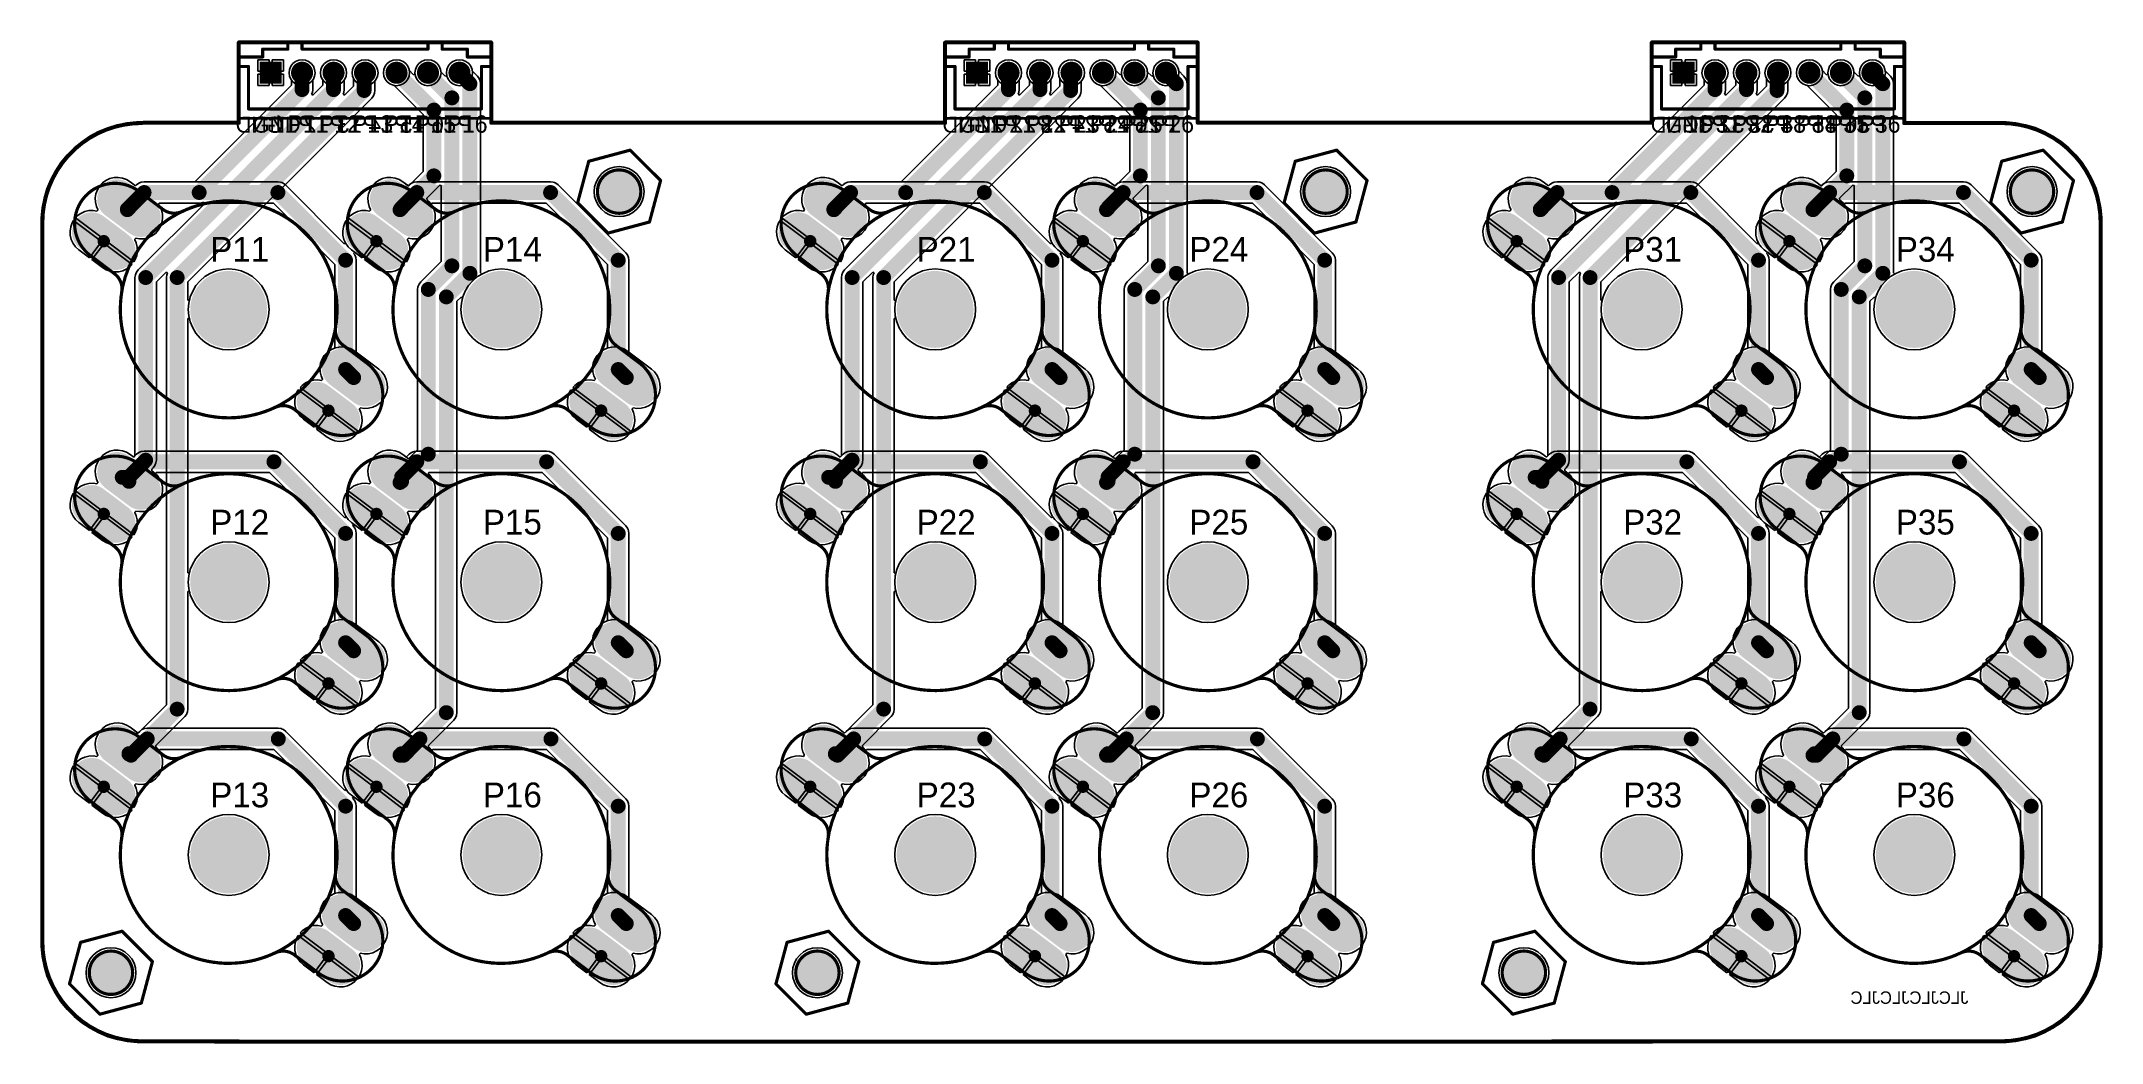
# Model space of a CAD drawing. Header units: millimetres. Extents: x -0.01 to 6.54, y 0.01 to 3.19.
import ezdxf

# ---------------------------------------------------------------- set-up
doc = ezdxf.new("R2010")
doc.units = ezdxf.units.MM
doc.header["$MEASUREMENT"] = 0
for name, color, linetype in [('BottomLayer', 5, 'Continuous'), ('BottomOverlay', 54, 'Continuous'), ('BottomSolder', 6, 'Continuous'), ('Mechanical1', 6, 'Continuous'), ('MultiLayer', 9, 'Continuous'), ('PadHoleLayer', 156, 'Continuous'), ('TopLayer', 1, 'Continuous'), ('TopOverlay', 2, 'Continuous'), ('TopSolder', 216, 'Continuous'), ('ViaHoleLayer', 16, 'Continuous')]:
    doc.layers.add(name, color=color, linetype=linetype)

msp = doc.modelspace()

# ---------------------------------------------------------------- texts
at = {"layer": 'BottomOverlay', "text_generation_flag": 2}
for s, height, p in [('GND', 0.05118, (0.7632, 2.8996)), ('P11', 0.05512, (0.8582, 2.8996)), ('P12', 0.05512, (0.9582, 2.8996)), ('P13', 0.05512, (1.0632, 2.8996)), ('P14', 0.05512, (1.1632, 2.8996)), ('P15', 0.05512, (1.2632, 2.8996)), ('P16', 0.05512, (1.3632, 2.8996)), ('GND', 0.05118, (3.0082, 2.8996)), ('P21', 0.05512, (3.0982, 2.8996)), ('P22', 0.05512, (3.2032, 2.8996)), ('P23', 0.05512, (3.2982, 2.8996)), ('P24', 0.05512, (3.3982, 2.8996)), ('P25', 0.05512, (3.4982, 2.8996)), ('P26', 0.05512, (3.5982, 2.8996)), ('GND', 0.05118, (5.2582, 2.9)), ('P31', 0.05512, (5.3482, 2.9)), ('P32', 0.05512, (5.4532, 2.9)), ('P33', 0.05512, (5.5482, 2.9)), ('P34', 0.05512, (5.6482, 2.9)), ('P35', 0.05512, (5.7482, 2.9)), ('P36', 0.05512, (5.8532, 2.9)), ('JLCJLCJLCJLC', 0.03937, (6.115, 0.1337))]:
    msp.add_text(s, height=height, rotation=360, dxfattribs=at).set_placement(p)
at = {"layer": 'TopOverlay'}
for s, height, p in [('GND', 0.05118, (0.665, 2.9)), ('P11', 0.05512, (0.775, 2.9)), ('P12', 0.05512, (0.875, 2.9)), ('P13', 0.05512, (0.98, 2.9)), ('P14', 0.05512, (1.08, 2.9)), ('P15', 0.05512, (1.18, 2.9)), ('P16', 0.05512, (1.28, 2.9)), ('GND', 0.05118, (2.9091, 2.9)), ('P21', 0.05512, (3.0191, 2.9)), ('P22', 0.05512, (3.1191, 2.9)), ('P23', 0.05512, (3.2241, 2.9)), ('P24', 0.05512, (3.3241, 2.9)), ('P25', 0.05512, (3.4241, 2.9)), ('P26', 0.05512, (3.5241, 2.9)), ('GND', 0.05118, (5.1532, 2.9)), ('P31', 0.05512, (5.2632, 2.9)), ('P32', 0.05512, (5.3632, 2.9)), ('P33', 0.05512, (5.4682, 2.9)), ('P34', 0.05512, (5.5682, 2.9)), ('P35', 0.05512, (5.6682, 2.9)), ('P36', 0.05512, (5.7682, 2.9)), ('P11', 0.07874, (0.53, 2.49)), ('P14', 0.07874, (1.3961, 2.49)), ('P21', 0.07874, (2.7741, 2.49)), ('P24', 0.07874, (3.6402, 2.49)), ('P31', 0.07874, (5.0182, 2.49)), ('P34', 0.07874, (5.8843, 2.49)), ('P12', 0.07874, (0.53, 1.6239)), ('P15', 0.07874, (1.3961, 1.6239)), ('P22', 0.07874, (2.7741, 1.6239)), ('P25', 0.07874, (3.6402, 1.6239)), ('P32', 0.07874, (5.0182, 1.6239)), ('P35', 0.07874, (5.8843, 1.6239)), ('P13', 0.07874, (0.53, 0.7577)), ('P16', 0.07874, (1.3961, 0.7577)), ('P23', 0.07874, (2.7741, 0.7577)), ('P26', 0.07874, (3.6402, 0.7577)), ('P33', 0.07874, (5.0182, 0.7577)), ('P36', 0.07874, (5.8843, 0.7577))]:
    msp.add_text(s, height=height, rotation=360, dxfattribs=at).set_placement(p)

# ---------------------------------------------------------------- blocks, each defined once
blk = doc.blocks.new('HDR_7X1_2_54_1')
at = {"layer": 'BottomLayer', "const_width": 0.031}
for points in [[(-0.2155, 0, 1), (-0.1845, 0, 1)], [(-0.1155, 0, 1), (-0.0845, 0, 1)], [(-0.0155, 0, 1), (0.0155, 0, 1)], [(0.0845, 0, 1), (0.1155, 0, 1)], [(0.1845, 0, 1), (0.2155, 0, 1)], [(0.2845, 0, 1), (0.3155, 0, 1)]]:
    blk.add_lwpolyline(points, format="xyb", close=True, dxfattribs=at)
at = {"layer": 'BottomLayer'}
blk.add_solid([(-0.331, -0.031), (-0.269, -0.031), (-0.331, 0.031), (-0.269, 0.031)], dxfattribs=at)
at = {"layer": 'BottomSolder', "const_width": 0.035}
for points in [[(-0.2175, 0, 1), (-0.1825, 0, 1)], [(-0.1175, 0, 1), (-0.0825, 0, 1)], [(-0.0175, 0, 1), (0.0175, 0, 1)], [(0.0825, 0, 1), (0.1175, 0, 1)], [(0.1825, 0, 1), (0.2175, 0, 1)], [(0.2825, 0, 1), (0.3175, 0, 1)]]:
    blk.add_lwpolyline(points, format="xyb", close=True, dxfattribs=at)
at = {"layer": 'BottomSolder'}
blk.add_solid([(-0.335, -0.035), (-0.265, -0.035), (-0.335, 0.035), (-0.265, 0.035)], dxfattribs=at)
at = {"layer": 'MultiLayer', "const_width": 0.031}
for points in [[(-0.2155, 0, 1), (-0.1845, 0, 1)], [(-0.1155, 0, 1), (-0.0845, 0, 1)], [(-0.0155, 0, 1), (0.0155, 0, 1)], [(0.0845, 0, 1), (0.1155, 0, 1)], [(0.1845, 0, 1), (0.2155, 0, 1)], [(0.2845, 0, 1), (0.3155, 0, 1)]]:
    blk.add_lwpolyline(points, format="xyb", close=True, dxfattribs=at)
at = {"layer": 'MultiLayer'}
blk.add_solid([(-0.331, -0.031), (-0.269, -0.031), (-0.331, 0.031), (-0.269, 0.031)], dxfattribs=at)
at = {"layer": 'PadHoleLayer', "const_width": 0.0175}
for points in [[(-0.30875, 0, 1), (-0.29125, 0, 1)], [(-0.20875, 0, 1), (-0.19125, 0, 1)], [(-0.10875, 0, 1), (-0.09125, 0, 1)], [(-0.00875, 0, 1), (0.00875, 0, 1)], [(0.09125, 0, 1), (0.10875, 0, 1)], [(0.19125, 0, 1), (0.20875, 0, 1)], [(0.29125, 0, 1), (0.30875, 0, 1)]]:
    blk.add_lwpolyline(points, format="xyb", close=True, dxfattribs=at)
at = {"layer": 'TopLayer', "const_width": 0.031}
for points in [[(-0.2155, 0, 1), (-0.1845, 0, 1)], [(-0.1155, 0, 1), (-0.0845, 0, 1)], [(-0.0155, 0, 1), (0.0155, 0, 1)], [(0.0845, 0, 1), (0.1155, 0, 1)], [(0.1845, 0, 1), (0.2155, 0, 1)], [(0.2845, 0, 1), (0.3155, 0, 1)]]:
    blk.add_lwpolyline(points, format="xyb", close=True, dxfattribs=at)
at = {"layer": 'TopLayer'}
blk.add_solid([(-0.331, -0.031), (-0.269, -0.031), (-0.331, 0.031), (-0.269, 0.031)], dxfattribs=at)
at = {"layer": 'TopOverlay', "const_width": 0.008}
for points in [[(-0.4, 0.095), (0.4, 0.095)], [(-0.4, -0.145), (-0.4, 0.095)], [(0.4, -0.145), (0.4, 0.095)], [(-0.4, -0.145), (0.4, -0.145)]]:
    blk.add_lwpolyline(points, dxfattribs=at)
at = {"layer": 'TopOverlay', "const_width": 0.004}
for points in [[(-0.402, 0.095, 1), (-0.398, 0.095, 1)], [(-0.402, 0.095, 1), (-0.398, 0.095, 1)], [(0.398, 0.095, 1), (0.402, 0.095, 1)], [(0.398, 0.095, 1), (0.402, 0.095, 1)], [(-0.402, -0.145, 1), (-0.398, -0.145, 1)], [(-0.402, -0.145, 1), (-0.398, -0.145, 1)], [(0.398, -0.145, 1), (0.402, -0.145, 1)], [(0.398, -0.145, 1), (0.402, -0.145, 1)]]:
    blk.add_lwpolyline(points, format="xyb", close=True, dxfattribs=at)
at = {"layer": 'TopSolder', "const_width": 0.035}
for points in [[(-0.2175, 0, 1), (-0.1825, 0, 1)], [(-0.1175, 0, 1), (-0.0825, 0, 1)], [(-0.0175, 0, 1), (0.0175, 0, 1)], [(0.0825, 0, 1), (0.1175, 0, 1)], [(0.1825, 0, 1), (0.2175, 0, 1)], [(0.2825, 0, 1), (0.3175, 0, 1)]]:
    blk.add_lwpolyline(points, format="xyb", close=True, dxfattribs=at)
at = {"layer": 'TopSolder'}
blk.add_solid([(-0.335, -0.035), (-0.265, -0.035), (-0.335, 0.035), (-0.265, 0.035)], dxfattribs=at)
blk = doc.blocks.new('HDR_7X1_2_54_2')
at = {"layer": 'BottomLayer', "const_width": 0.031}
for points in [[(-0.2155, 0, 1), (-0.1845, 0, 1)], [(-0.1155, 0, 1), (-0.0845, 0, 1)], [(-0.0155, 0, 1), (0.0155, 0, 1)], [(0.0845, 0, 1), (0.1155, 0, 1)], [(0.1845, 0, 1), (0.2155, 0, 1)], [(0.2845, 0, 1), (0.3155, 0, 1)]]:
    blk.add_lwpolyline(points, format="xyb", close=True, dxfattribs=at)
at = {"layer": 'BottomLayer'}
blk.add_solid([(-0.331, -0.031), (-0.269, -0.031), (-0.331, 0.031), (-0.269, 0.031)], dxfattribs=at)
at = {"layer": 'BottomSolder', "const_width": 0.035}
for points in [[(-0.2175, 0, 1), (-0.1825, 0, 1)], [(-0.1175, 0, 1), (-0.0825, 0, 1)], [(-0.0175, 0, 1), (0.0175, 0, 1)], [(0.0825, 0, 1), (0.1175, 0, 1)], [(0.1825, 0, 1), (0.2175, 0, 1)], [(0.2825, 0, 1), (0.3175, 0, 1)]]:
    blk.add_lwpolyline(points, format="xyb", close=True, dxfattribs=at)
at = {"layer": 'BottomSolder'}
blk.add_solid([(-0.335, -0.035), (-0.265, -0.035), (-0.335, 0.035), (-0.265, 0.035)], dxfattribs=at)
at = {"layer": 'MultiLayer', "const_width": 0.031}
for points in [[(-0.2155, 0, 1), (-0.1845, 0, 1)], [(-0.1155, 0, 1), (-0.0845, 0, 1)], [(-0.0155, 0, 1), (0.0155, 0, 1)], [(0.0845, 0, 1), (0.1155, 0, 1)], [(0.1845, 0, 1), (0.2155, 0, 1)], [(0.2845, 0, 1), (0.3155, 0, 1)]]:
    blk.add_lwpolyline(points, format="xyb", close=True, dxfattribs=at)
at = {"layer": 'MultiLayer'}
blk.add_solid([(-0.331, -0.031), (-0.269, -0.031), (-0.331, 0.031), (-0.269, 0.031)], dxfattribs=at)
at = {"layer": 'PadHoleLayer', "const_width": 0.0175}
for points in [[(-0.3088, 0, 1), (-0.2913, 0, 1)], [(-0.2087, 0, 1), (-0.1913, 0, 1)], [(-0.1087, 0, 1), (-0.0912, 0, 1)], [(-0.0088, 0, 1), (0.0088, 0, 1)], [(0.0912, 0, 1), (0.1087, 0, 1)], [(0.1913, 0, 1), (0.2087, 0, 1)], [(0.2913, 0, 1), (0.3088, 0, 1)]]:
    blk.add_lwpolyline(points, format="xyb", close=True, dxfattribs=at)
at = {"layer": 'TopLayer', "const_width": 0.031}
for points in [[(-0.2155, 0, 1), (-0.1845, 0, 1)], [(-0.1155, 0, 1), (-0.0845, 0, 1)], [(-0.0155, 0, 1), (0.0155, 0, 1)], [(0.0845, 0, 1), (0.1155, 0, 1)], [(0.1845, 0, 1), (0.2155, 0, 1)], [(0.2845, 0, 1), (0.3155, 0, 1)]]:
    blk.add_lwpolyline(points, format="xyb", close=True, dxfattribs=at)
at = {"layer": 'TopLayer'}
blk.add_solid([(-0.331, -0.031), (-0.269, -0.031), (-0.331, 0.031), (-0.269, 0.031)], dxfattribs=at)
at = {"layer": 'TopOverlay', "const_width": 0.008}
for points in [[(-0.4, 0.095), (0.4, 0.095)], [(-0.4, -0.145), (-0.4, 0.095)], [(0.4, -0.145), (0.4, 0.095)], [(-0.4, -0.145), (0.4, -0.145)]]:
    blk.add_lwpolyline(points, dxfattribs=at)
at = {"layer": 'TopOverlay', "const_width": 0.004}
for points in [[(-0.402, 0.095, 1), (-0.398, 0.095, 1)], [(-0.402, 0.095, 1), (-0.398, 0.095, 1)], [(0.398, 0.095, 1), (0.402, 0.095, 1)], [(0.398, 0.095, 1), (0.402, 0.095, 1)], [(-0.402, -0.145, 1), (-0.398, -0.145, 1)], [(-0.402, -0.145, 1), (-0.398, -0.145, 1)], [(0.398, -0.145, 1), (0.402, -0.145, 1)], [(0.398, -0.145, 1), (0.402, -0.145, 1)]]:
    blk.add_lwpolyline(points, format="xyb", close=True, dxfattribs=at)
at = {"layer": 'TopSolder', "const_width": 0.035}
for points in [[(-0.2175, 0, 1), (-0.1825, 0, 1)], [(-0.1175, 0, 1), (-0.0825, 0, 1)], [(-0.0175, 0, 1), (0.0175, 0, 1)], [(0.0825, 0, 1), (0.1175, 0, 1)], [(0.1825, 0, 1), (0.2175, 0, 1)], [(0.2825, 0, 1), (0.3175, 0, 1)]]:
    blk.add_lwpolyline(points, format="xyb", close=True, dxfattribs=at)
at = {"layer": 'TopSolder'}
blk.add_solid([(-0.335, -0.035), (-0.265, -0.035), (-0.335, 0.035), (-0.265, 0.035)], dxfattribs=at)
blk = doc.blocks.new('HDR_7X1_2_54_3')
at = {"layer": 'BottomLayer', "const_width": 0.031}
for points in [[(-0.2155, 0, 1), (-0.1845, 0, 1)], [(-0.1155, 0, 1), (-0.0845, 0, 1)], [(-0.0155, 0, 1), (0.0155, 0, 1)], [(0.0845, 0, 1), (0.1155, 0, 1)], [(0.1845, 0, 1), (0.2155, 0, 1)], [(0.2845, 0, 1), (0.3155, 0, 1)]]:
    blk.add_lwpolyline(points, format="xyb", close=True, dxfattribs=at)
at = {"layer": 'BottomLayer'}
blk.add_solid([(-0.331, -0.031), (-0.269, -0.031), (-0.331, 0.031), (-0.269, 0.031)], dxfattribs=at)
at = {"layer": 'BottomSolder', "const_width": 0.035}
for points in [[(-0.2175, 0, 1), (-0.1825, 0, 1)], [(-0.1175, 0, 1), (-0.0825, 0, 1)], [(-0.0175, 0, 1), (0.0175, 0, 1)], [(0.0825, 0, 1), (0.1175, 0, 1)], [(0.1825, 0, 1), (0.2175, 0, 1)], [(0.2825, 0, 1), (0.3175, 0, 1)]]:
    blk.add_lwpolyline(points, format="xyb", close=True, dxfattribs=at)
at = {"layer": 'BottomSolder'}
blk.add_solid([(-0.335, -0.035), (-0.265, -0.035), (-0.335, 0.035), (-0.265, 0.035)], dxfattribs=at)
at = {"layer": 'MultiLayer', "const_width": 0.031}
for points in [[(-0.2155, 0, 1), (-0.1845, 0, 1)], [(-0.1155, 0, 1), (-0.0845, 0, 1)], [(-0.0155, 0, 1), (0.0155, 0, 1)], [(0.0845, 0, 1), (0.1155, 0, 1)], [(0.1845, 0, 1), (0.2155, 0, 1)], [(0.2845, 0, 1), (0.3155, 0, 1)]]:
    blk.add_lwpolyline(points, format="xyb", close=True, dxfattribs=at)
at = {"layer": 'MultiLayer'}
blk.add_solid([(-0.331, -0.031), (-0.269, -0.031), (-0.331, 0.031), (-0.269, 0.031)], dxfattribs=at)
at = {"layer": 'PadHoleLayer', "const_width": 0.0175}
for points in [[(-0.30875, 0, 1), (-0.29125, 0, 1)], [(-0.20875, 0, 1), (-0.19125, 0, 1)], [(-0.10875, 0, 1), (-0.09125, 0, 1)], [(-0.00875, 0, 1), (0.00875, 0, 1)], [(0.09125, 0, 1), (0.10875, 0, 1)], [(0.19125, 0, 1), (0.20875, 0, 1)], [(0.29125, 0, 1), (0.30875, 0, 1)]]:
    blk.add_lwpolyline(points, format="xyb", close=True, dxfattribs=at)
at = {"layer": 'TopLayer', "const_width": 0.031}
for points in [[(-0.2155, 0, 1), (-0.1845, 0, 1)], [(-0.1155, 0, 1), (-0.0845, 0, 1)], [(-0.0155, 0, 1), (0.0155, 0, 1)], [(0.0845, 0, 1), (0.1155, 0, 1)], [(0.1845, 0, 1), (0.2155, 0, 1)], [(0.2845, 0, 1), (0.3155, 0, 1)]]:
    blk.add_lwpolyline(points, format="xyb", close=True, dxfattribs=at)
at = {"layer": 'TopLayer'}
blk.add_solid([(-0.331, -0.031), (-0.269, -0.031), (-0.331, 0.031), (-0.269, 0.031)], dxfattribs=at)
at = {"layer": 'TopOverlay', "const_width": 0.008}
for points in [[(-0.4, 0.095), (0.4, 0.095)], [(-0.4, -0.145), (-0.4, 0.095)], [(0.4, -0.145), (0.4, 0.095)], [(-0.4, -0.145), (0.4, -0.145)]]:
    blk.add_lwpolyline(points, dxfattribs=at)
at = {"layer": 'TopOverlay', "const_width": 0.004}
for points in [[(-0.402, 0.095, 1), (-0.398, 0.095, 1)], [(-0.402, 0.095, 1), (-0.398, 0.095, 1)], [(0.398, 0.095, 1), (0.402, 0.095, 1)], [(0.398, 0.095, 1), (0.402, 0.095, 1)], [(-0.402, -0.145, 1), (-0.398, -0.145, 1)], [(-0.402, -0.145, 1), (-0.398, -0.145, 1)], [(0.398, -0.145, 1), (0.402, -0.145, 1)], [(0.398, -0.145, 1), (0.402, -0.145, 1)]]:
    blk.add_lwpolyline(points, format="xyb", close=True, dxfattribs=at)
at = {"layer": 'TopSolder', "const_width": 0.035}
for points in [[(-0.2175, 0, 1), (-0.1825, 0, 1)], [(-0.1175, 0, 1), (-0.0825, 0, 1)], [(-0.0175, 0, 1), (0.0175, 0, 1)], [(0.0825, 0, 1), (0.1175, 0, 1)], [(0.1825, 0, 1), (0.2175, 0, 1)], [(0.2825, 0, 1), (0.3175, 0, 1)]]:
    blk.add_lwpolyline(points, format="xyb", close=True, dxfattribs=at)
at = {"layer": 'TopSolder'}
blk.add_solid([(-0.335, -0.035), (-0.265, -0.035), (-0.335, 0.035), (-0.265, 0.035)], dxfattribs=at)

# ---------------------------------------------------------------- linework, layer by layer
at = {"layer": 'BottomLayer'}
for p, q in [((0.6168, 3.1864), (0.6176, 3.1882)), ((0.6168, 2.935), (0.6168, 3.1864)), ((0.6176, 3.1882), (0.619, 3.1897)), ((0.619, 3.1897), (0.6209, 3.1904)), ((0.6209, 3.1904), (1.4228, 3.1904)), ((1.4228, 3.1904), (1.4246, 3.1897)), ((1.4246, 3.1897), (1.426, 3.1882)), ((1.426, 3.1882), (1.4268, 3.1864)), ((1.4268, 3.1864), (1.4268, 2.9353)), ((2.8609, 3.1864), (2.8617, 3.1882)), ((2.8609, 2.9353), (2.8609, 3.1864)), ((2.8617, 3.1882), (2.8631, 3.1897)), ((2.8631, 3.1897), (2.8649, 3.1904)), ((2.8649, 3.1904), (3.6668, 3.1904)), ((3.6668, 3.1904), (3.6687, 3.1897)), ((3.6687, 3.1897), (3.6701, 3.1882)), ((3.6701, 3.1882), (3.6709, 3.1864)), ((3.6709, 3.1864), (3.6709, 2.9353)), ((5.105, 3.1864), (5.1058, 3.1882)), ((5.105, 2.9353), (5.105, 3.1864)), ((5.1058, 3.1882), (5.1072, 3.1897)), ((5.1072, 3.1897), (5.1091, 3.1904)), ((5.1091, 3.1904), (5.911, 3.1904)), ((5.911, 3.1904), (5.9128, 3.1897)), ((5.9128, 3.1897), (5.9142, 3.1882)), ((5.9142, 3.1882), (5.915, 3.1864)), ((5.915, 3.1864), (5.915, 2.9344)), ((0.7168, 3.1314), (0.6808, 3.1314)), ((0.6808, 3.1314), (0.6808, 3.0954)), ((0.6808, 3.0954), (0.7168, 3.0954)), ((0.7168, 3.0854), (0.6808, 3.0854)), ((0.6808, 3.0854), (0.6808, 3.0494)), ((0.7168, 3.0954), (0.7168, 3.1314)), ((0.7168, 3.0494), (0.7168, 3.0854)), ((0.7628, 3.1314), (0.7268, 3.1314)), ((0.7268, 3.1314), (0.7268, 3.0954)), ((0.7268, 3.0954), (0.7628, 3.0954)), ((0.7628, 3.0854), (0.7268, 3.0854)), ((0.7268, 3.0854), (0.7268, 3.0494)), ((0.7628, 3.0954), (0.7628, 3.1314)), ((0.7628, 3.0494), (0.7628, 3.0854)), ((0.7819, 3.1011), (0.7805, 3.0904)), ((0.7805, 3.0904), (0.7819, 3.0797)), ((0.786, 3.1111), (0.7819, 3.1011)), ((0.7819, 3.0797), (0.786, 3.0697)), ((0.7926, 3.1196), (0.786, 3.1111)), ((0.8011, 3.1262), (0.7926, 3.1196)), ((0.8111, 3.1304), (0.8011, 3.1262)), ((0.8218, 3.1318), (0.8111, 3.1304)), ((0.8325, 3.1304), (0.8218, 3.1318)), ((0.8425, 3.1262), (0.8325, 3.1304)), ((0.8511, 3.1196), (0.8425, 3.1262)), ((0.8576, 3.1111), (0.8511, 3.1196)), ((0.8618, 3.1011), (0.8576, 3.1111)), ((0.8576, 3.0697), (0.8618, 3.0797)), ((0.8632, 3.0904), (0.8618, 3.1011)), ((0.8618, 3.0797), (0.8632, 3.0904)), ((0.8819, 3.1011), (0.8805, 3.0904)), ((0.8805, 3.0904), (0.8819, 3.0797)), ((0.886, 3.1111), (0.8819, 3.1011)), ((0.8819, 3.0797), (0.886, 3.0697)), ((0.8926, 3.1196), (0.886, 3.1111)), ((0.9011, 3.1262), (0.8926, 3.1196)), ((0.9111, 3.1304), (0.9011, 3.1262)), ((0.9218, 3.1318), (0.9111, 3.1304)), ((0.9325, 3.1304), (0.9218, 3.1318)), ((0.9425, 3.1262), (0.9325, 3.1304)), ((0.9511, 3.1196), (0.9425, 3.1262)), ((0.9576, 3.1111), (0.9511, 3.1196)), ((0.9618, 3.1011), (0.9576, 3.1111)), ((0.9576, 3.0697), (0.9618, 3.0797)), ((0.9632, 3.0904), (0.9618, 3.1011)), ((0.9618, 3.0797), (0.9632, 3.0904)), ((0.9819, 3.1011), (0.9805, 3.0904)), ((0.9805, 3.0904), (0.9819, 3.0797)), ((0.986, 3.1111), (0.9819, 3.1011)), ((0.9819, 3.0797), (0.986, 3.0697)), ((0.9926, 3.1196), (0.986, 3.1111)), ((1.0011, 3.1262), (0.9926, 3.1196)), ((1.0111, 3.1304), (1.0011, 3.1262)), ((1.0218, 3.1318), (1.0111, 3.1304)), ((1.0325, 3.1304), (1.0218, 3.1318)), ((1.0425, 3.1262), (1.0325, 3.1304)), ((1.0511, 3.1196), (1.0425, 3.1262)), ((1.0576, 3.1111), (1.0511, 3.1196)), ((1.0618, 3.1011), (1.0576, 3.1111)), ((1.0576, 3.0697), (1.0618, 3.0797)), ((1.0632, 3.0904), (1.0618, 3.1011)), ((1.0618, 3.0797), (1.0632, 3.0904)), ((1.0819, 3.1011), (1.0805, 3.0904)), ((1.0805, 3.0904), (1.0819, 3.0797)), ((1.086, 3.1111), (1.0819, 3.1011)), ((1.0819, 3.0797), (1.086, 3.0697)), ((1.0926, 3.1196), (1.086, 3.1111)), ((1.1011, 3.1262), (1.0926, 3.1196)), ((1.1111, 3.1304), (1.1011, 3.1262)), ((1.1218, 3.1318), (1.1111, 3.1304)), ((1.1325, 3.1304), (1.1218, 3.1318)), ((1.1425, 3.1262), (1.1325, 3.1304)), ((1.1511, 3.1196), (1.1425, 3.1262)), ((1.1576, 3.1111), (1.1511, 3.1196)), ((1.1618, 3.1011), (1.1576, 3.1111)), ((1.1576, 3.0697), (1.1618, 3.0797)), ((1.1632, 3.0904), (1.1618, 3.1011)), ((1.1618, 3.0797), (1.1632, 3.0904)), ((1.1819, 3.1011), (1.1805, 3.0904)), ((1.1805, 3.0904), (1.1819, 3.0797)), ((1.186, 3.1111), (1.1819, 3.1011)), ((1.1819, 3.0797), (1.186, 3.0697)), ((1.1926, 3.1196), (1.186, 3.1111)), ((1.2011, 3.1262), (1.1926, 3.1196)), ((1.2111, 3.1304), (1.2011, 3.1262)), ((1.2218, 3.1318), (1.2111, 3.1304)), ((1.2325, 3.1304), (1.2218, 3.1318)), ((1.2425, 3.1262), (1.2325, 3.1304)), ((1.2511, 3.1196), (1.2425, 3.1262)), ((1.2576, 3.1111), (1.2511, 3.1196)), ((1.2618, 3.1011), (1.2576, 3.1111)), ((1.2576, 3.0697), (1.2618, 3.0797)), ((1.2632, 3.0904), (1.2618, 3.1011)), ((1.2618, 3.0797), (1.2632, 3.0904)), ((1.2819, 3.1011), (1.2805, 3.0904)), ((1.2805, 3.0904), (1.2819, 3.0797)), ((1.286, 3.1111), (1.2819, 3.1011)), ((1.2819, 3.0797), (1.286, 3.0697)), ((1.2926, 3.1196), (1.286, 3.1111)), ((1.3011, 3.1262), (1.2926, 3.1196)), ((1.3111, 3.1304), (1.3011, 3.1262)), ((1.3218, 3.1318), (1.3111, 3.1304)), ((1.3325, 3.1304), (1.3218, 3.1318)), ((1.3425, 3.1262), (1.3325, 3.1304)), ((1.3511, 3.1196), (1.3425, 3.1262)), ((1.3576, 3.1111), (1.3511, 3.1196)), ((1.3618, 3.1011), (1.3576, 3.1111)), ((1.3576, 3.0697), (1.3618, 3.0797)), ((1.3632, 3.0904), (1.3618, 3.1011)), ((1.3618, 3.0797), (1.3632, 3.0904)), ((2.9609, 3.1314), (2.9249, 3.1314)), ((2.9249, 3.1314), (2.9249, 3.0954)), ((2.9249, 3.0954), (2.9609, 3.0954)), ((2.9609, 3.0854), (2.9249, 3.0854)), ((2.9249, 3.0854), (2.9249, 3.0494)), ((2.9609, 3.0954), (2.9609, 3.1314)), ((2.9609, 3.0494), (2.9609, 3.0854)), ((3.0069, 3.1314), (2.9709, 3.1314)), ((2.9709, 3.1314), (2.9709, 3.0954)), ((2.9709, 3.0954), (3.0069, 3.0954)), ((3.0069, 3.0854), (2.9709, 3.0854)), ((2.9709, 3.0854), (2.9709, 3.0494)), ((3.0069, 3.0954), (3.0069, 3.1314)), ((3.0069, 3.0494), (3.0069, 3.0854)), ((3.0259, 3.1011), (3.0245, 3.0904)), ((3.0245, 3.0904), (3.0259, 3.0797)), ((3.0301, 3.1111), (3.0259, 3.1011)), ((3.0259, 3.0797), (3.0301, 3.0697)), ((3.0366, 3.1196), (3.0301, 3.1111)), ((3.0452, 3.1262), (3.0366, 3.1196)), ((3.0552, 3.1304), (3.0452, 3.1262)), ((3.0659, 3.1318), (3.0552, 3.1304)), ((3.0766, 3.1304), (3.0659, 3.1318)), ((3.0866, 3.1262), (3.0766, 3.1304)), ((3.0951, 3.1196), (3.0866, 3.1262)), ((3.1017, 3.1111), (3.0951, 3.1196)), ((3.1058, 3.1011), (3.1017, 3.1111)), ((3.1017, 3.0697), (3.1058, 3.0797)), ((3.1072, 3.0904), (3.1058, 3.1011)), ((3.1058, 3.0797), (3.1072, 3.0904)), ((3.1259, 3.1011), (3.1245, 3.0904)), ((3.1245, 3.0904), (3.1259, 3.0797)), ((3.1301, 3.1111), (3.1259, 3.1011)), ((3.1259, 3.0797), (3.1301, 3.0697)), ((3.1366, 3.1196), (3.1301, 3.1111)), ((3.1452, 3.1262), (3.1366, 3.1196)), ((3.1552, 3.1304), (3.1452, 3.1262)), ((3.1659, 3.1318), (3.1552, 3.1304)), ((3.1766, 3.1304), (3.1659, 3.1318)), ((3.1866, 3.1262), (3.1766, 3.1304)), ((3.1951, 3.1196), (3.1866, 3.1262)), ((3.2017, 3.1111), (3.1951, 3.1196)), ((3.2058, 3.1011), (3.2017, 3.1111)), ((3.2017, 3.0697), (3.2058, 3.0797)), ((3.2072, 3.0904), (3.2058, 3.1011)), ((3.2058, 3.0797), (3.2072, 3.0904)), ((3.2259, 3.1011), (3.2245, 3.0904)), ((3.2245, 3.0904), (3.2259, 3.0797)), ((3.2301, 3.1111), (3.2259, 3.1011)), ((3.2259, 3.0797), (3.2301, 3.0697)), ((3.2366, 3.1196), (3.2301, 3.1111)), ((3.2452, 3.1262), (3.2366, 3.1196)), ((3.2552, 3.1304), (3.2452, 3.1262)), ((3.2659, 3.1318), (3.2552, 3.1304)), ((3.2766, 3.1304), (3.2659, 3.1318)), ((3.2866, 3.1262), (3.2766, 3.1304)), ((3.2951, 3.1196), (3.2866, 3.1262)), ((3.3017, 3.1111), (3.2951, 3.1196)), ((3.3058, 3.1011), (3.3017, 3.1111)), ((3.3017, 3.0697), (3.3058, 3.0797)), ((3.3072, 3.0904), (3.3058, 3.1011)), ((3.3058, 3.0797), (3.3072, 3.0904)), ((3.3259, 3.1011), (3.3245, 3.0904)), ((3.3245, 3.0904), (3.3259, 3.0797)), ((3.3301, 3.1111), (3.3259, 3.1011)), ((3.3259, 3.0797), (3.3301, 3.0697)), ((3.3366, 3.1196), (3.3301, 3.1111)), ((3.3452, 3.1262), (3.3366, 3.1196)), ((3.3552, 3.1304), (3.3452, 3.1262)), ((3.3659, 3.1318), (3.3552, 3.1304)), ((3.3766, 3.1304), (3.3659, 3.1318)), ((3.3866, 3.1262), (3.3766, 3.1304)), ((3.3951, 3.1196), (3.3866, 3.1262)), ((3.4017, 3.1111), (3.3951, 3.1196)), ((3.4058, 3.1011), (3.4017, 3.1111)), ((3.4017, 3.0697), (3.4058, 3.0797)), ((3.4072, 3.0904), (3.4058, 3.1011)), ((3.4058, 3.0797), (3.4072, 3.0904)), ((3.4259, 3.1011), (3.4245, 3.0904)), ((3.4245, 3.0904), (3.4259, 3.0797)), ((3.4301, 3.1111), (3.4259, 3.1011)), ((3.4259, 3.0797), (3.4301, 3.0697)), ((3.4366, 3.1196), (3.4301, 3.1111)), ((3.4452, 3.1262), (3.4366, 3.1196)), ((3.4552, 3.1304), (3.4452, 3.1262)), ((3.4659, 3.1318), (3.4552, 3.1304)), ((3.4766, 3.1304), (3.4659, 3.1318)), ((3.4866, 3.1262), (3.4766, 3.1304)), ((3.4951, 3.1196), (3.4866, 3.1262)), ((3.5017, 3.1111), (3.4951, 3.1196)), ((3.5058, 3.1011), (3.5017, 3.1111)), ((3.5017, 3.0697), (3.5058, 3.0797)), ((3.5072, 3.0904), (3.5058, 3.1011)), ((3.5058, 3.0797), (3.5072, 3.0904)), ((3.5259, 3.1011), (3.5245, 3.0904)), ((3.5245, 3.0904), (3.5259, 3.0797)), ((3.5301, 3.1111), (3.5259, 3.1011)), ((3.5259, 3.0797), (3.5301, 3.0697)), ((3.5366, 3.1196), (3.5301, 3.1111)), ((3.5452, 3.1262), (3.5366, 3.1196)), ((3.5552, 3.1304), (3.5452, 3.1262)), ((3.5659, 3.1318), (3.5552, 3.1304)), ((3.5766, 3.1304), (3.5659, 3.1318)), ((3.5866, 3.1262), (3.5766, 3.1304)), ((3.5951, 3.1196), (3.5866, 3.1262)), ((3.6017, 3.1111), (3.5951, 3.1196)), ((3.6058, 3.1011), (3.6017, 3.1111)), ((3.6017, 3.0697), (3.6058, 3.0797)), ((3.6072, 3.0904), (3.6058, 3.1011)), ((3.6058, 3.0797), (3.6072, 3.0904)), ((5.205, 3.1314), (5.169, 3.1314)), ((5.169, 3.1314), (5.169, 3.0954)), ((5.169, 3.0954), (5.205, 3.0954)), ((5.205, 3.0854), (5.169, 3.0854)), ((5.169, 3.0854), (5.169, 3.0494)), ((5.205, 3.0954), (5.205, 3.1314)), ((5.205, 3.0494), (5.205, 3.0854)), ((5.251, 3.1314), (5.215, 3.1314)), ((5.215, 3.1314), (5.215, 3.0954)), ((5.215, 3.0954), (5.251, 3.0954)), ((5.251, 3.0854), (5.215, 3.0854)), ((5.215, 3.0854), (5.215, 3.0494)), ((5.251, 3.0954), (5.251, 3.1314)), ((5.251, 3.0494), (5.251, 3.0854)), ((5.2701, 3.1011), (5.2687, 3.0904)), ((5.2687, 3.0904), (5.2701, 3.0797)), ((5.2742, 3.1111), (5.2701, 3.1011)), ((5.2701, 3.0797), (5.2742, 3.0697)), ((5.2808, 3.1196), (5.2742, 3.1111)), ((5.2893, 3.1262), (5.2808, 3.1196)), ((5.2993, 3.1304), (5.2893, 3.1262)), ((5.31, 3.1318), (5.2993, 3.1304)), ((5.3207, 3.1304), (5.31, 3.1318)), ((5.3307, 3.1262), (5.3207, 3.1304)), ((5.3393, 3.1196), (5.3307, 3.1262)), ((5.3458, 3.1111), (5.3393, 3.1196)), ((5.35, 3.1011), (5.3458, 3.1111)), ((5.3458, 3.0697), (5.35, 3.0797)), ((5.3514, 3.0904), (5.35, 3.1011)), ((5.35, 3.0797), (5.3514, 3.0904)), ((5.3701, 3.1011), (5.3687, 3.0904)), ((5.3687, 3.0904), (5.3701, 3.0797)), ((5.3742, 3.1111), (5.3701, 3.1011)), ((5.3701, 3.0797), (5.3742, 3.0697)), ((5.3808, 3.1196), (5.3742, 3.1111)), ((5.3893, 3.1262), (5.3808, 3.1196)), ((5.3993, 3.1304), (5.3893, 3.1262)), ((5.41, 3.1318), (5.3993, 3.1304)), ((5.4207, 3.1304), (5.41, 3.1318)), ((5.4307, 3.1262), (5.4207, 3.1304)), ((5.4393, 3.1196), (5.4307, 3.1262)), ((5.4458, 3.1111), (5.4393, 3.1196)), ((5.45, 3.1011), (5.4458, 3.1111)), ((5.4458, 3.0697), (5.45, 3.0797)), ((5.4514, 3.0904), (5.45, 3.1011)), ((5.45, 3.0797), (5.4514, 3.0904)), ((5.4701, 3.1011), (5.4687, 3.0904)), ((5.4687, 3.0904), (5.4701, 3.0797)), ((5.4742, 3.1111), (5.4701, 3.1011)), ((5.4701, 3.0797), (5.4742, 3.0697)), ((5.4808, 3.1196), (5.4742, 3.1111)), ((5.4893, 3.1262), (5.4808, 3.1196)), ((5.4993, 3.1304), (5.4893, 3.1262)), ((5.51, 3.1318), (5.4993, 3.1304)), ((5.5207, 3.1304), (5.51, 3.1318)), ((5.5307, 3.1262), (5.5207, 3.1304)), ((5.5393, 3.1196), (5.5307, 3.1262)), ((5.5458, 3.1111), (5.5393, 3.1196)), ((5.55, 3.1011), (5.5458, 3.1111)), ((5.5458, 3.0697), (5.55, 3.0797)), ((5.5514, 3.0904), (5.55, 3.1011)), ((5.55, 3.0797), (5.5514, 3.0904)), ((5.5701, 3.1011), (5.5687, 3.0904)), ((5.5687, 3.0904), (5.5701, 3.0797)), ((5.5742, 3.1111), (5.5701, 3.1011)), ((5.5701, 3.0797), (5.5742, 3.0697)), ((5.5808, 3.1196), (5.5742, 3.1111)), ((5.5893, 3.1262), (5.5808, 3.1196)), ((5.5993, 3.1304), (5.5893, 3.1262)), ((5.61, 3.1318), (5.5993, 3.1304)), ((5.6207, 3.1304), (5.61, 3.1318)), ((5.6307, 3.1262), (5.6207, 3.1304)), ((5.6393, 3.1196), (5.6307, 3.1262)), ((5.6458, 3.1111), (5.6393, 3.1196)), ((5.65, 3.1011), (5.6458, 3.1111)), ((5.6458, 3.0697), (5.65, 3.0797)), ((5.6514, 3.0904), (5.65, 3.1011)), ((5.65, 3.0797), (5.6514, 3.0904)), ((5.6701, 3.1011), (5.6687, 3.0904)), ((5.6687, 3.0904), (5.6701, 3.0797)), ((5.6742, 3.1111), (5.6701, 3.1011)), ((5.6701, 3.0797), (5.6742, 3.0697)), ((5.6808, 3.1196), (5.6742, 3.1111)), ((5.6893, 3.1262), (5.6808, 3.1196)), ((5.6993, 3.1304), (5.6893, 3.1262)), ((5.71, 3.1318), (5.6993, 3.1304)), ((5.7207, 3.1304), (5.71, 3.1318)), ((5.7307, 3.1262), (5.7207, 3.1304)), ((5.7393, 3.1196), (5.7307, 3.1262)), ((5.7458, 3.1111), (5.7393, 3.1196)), ((5.75, 3.1011), (5.7458, 3.1111)), ((5.7458, 3.0697), (5.75, 3.0797)), ((5.7514, 3.0904), (5.75, 3.1011)), ((5.75, 3.0797), (5.7514, 3.0904)), ((5.7701, 3.1011), (5.7687, 3.0904)), ((5.7687, 3.0904), (5.7701, 3.0797)), ((5.7742, 3.1111), (5.7701, 3.1011)), ((5.7701, 3.0797), (5.7742, 3.0697)), ((5.7808, 3.1196), (5.7742, 3.1111)), ((5.7893, 3.1262), (5.7808, 3.1196)), ((5.7993, 3.1304), (5.7893, 3.1262)), ((5.81, 3.1318), (5.7993, 3.1304)), ((5.8207, 3.1304), (5.81, 3.1318)), ((5.8307, 3.1262), (5.8207, 3.1304)), ((5.8393, 3.1196), (5.8307, 3.1262)), ((5.8458, 3.1111), (5.8393, 3.1196)), ((5.85, 3.1011), (5.8458, 3.1111)), ((5.8458, 3.0697), (5.85, 3.0797)), ((5.8514, 3.0904), (5.85, 3.1011)), ((5.85, 3.0797), (5.8514, 3.0904)), ((0.6808, 3.0494), (0.7168, 3.0494)), ((0.7268, 3.0494), (0.7628, 3.0494)), ((0.786, 3.0697), (0.7926, 3.0612)), ((0.7926, 3.0612), (0.8011, 3.0546)), ((0.8011, 3.0546), (0.8111, 3.0505)), ((0.8111, 3.0505), (0.8218, 3.0491)), ((0.8218, 3.0491), (0.8325, 3.0505)), ((0.8325, 3.0505), (0.8425, 3.0546)), ((0.8425, 3.0546), (0.8511, 3.0612)), ((0.8511, 3.0612), (0.8576, 3.0697)), ((0.886, 3.0697), (0.8926, 3.0612)), ((0.8926, 3.0612), (0.9011, 3.0546)), ((0.9011, 3.0546), (0.9111, 3.0505)), ((0.9111, 3.0505), (0.9218, 3.0491)), ((0.9218, 3.0491), (0.9325, 3.0505)), ((0.9325, 3.0505), (0.9425, 3.0546)), ((0.9425, 3.0546), (0.9511, 3.0612)), ((0.9511, 3.0612), (0.9576, 3.0697)), ((0.986, 3.0697), (0.9926, 3.0612)), ((0.9926, 3.0612), (1.0011, 3.0546)), ((1.0011, 3.0546), (1.0111, 3.0505)), ((1.0111, 3.0505), (1.0218, 3.0491)), ((1.0218, 3.0491), (1.0325, 3.0505)), ((1.0325, 3.0505), (1.0425, 3.0546)), ((1.0425, 3.0546), (1.0511, 3.0612)), ((1.0511, 3.0612), (1.0576, 3.0697)), ((1.086, 3.0697), (1.0926, 3.0612)), ((1.0926, 3.0612), (1.1011, 3.0546)), ((1.1011, 3.0546), (1.1111, 3.0505)), ((1.1111, 3.0505), (1.1218, 3.0491)), ((1.1218, 3.0491), (1.1325, 3.0505)), ((1.1325, 3.0505), (1.1425, 3.0546)), ((1.1425, 3.0546), (1.1511, 3.0612)), ((1.1511, 3.0612), (1.1576, 3.0697)), ((1.186, 3.0697), (1.1926, 3.0612)), ((1.1926, 3.0612), (1.2011, 3.0546)), ((1.2011, 3.0546), (1.2111, 3.0505)), ((1.2111, 3.0505), (1.2218, 3.0491)), ((1.2218, 3.0491), (1.2325, 3.0505)), ((1.2325, 3.0505), (1.2425, 3.0546)), ((1.2425, 3.0546), (1.2511, 3.0612)), ((1.2511, 3.0612), (1.2576, 3.0697)), ((1.286, 3.0697), (1.2926, 3.0612)), ((1.2926, 3.0612), (1.3011, 3.0546)), ((1.3011, 3.0546), (1.3111, 3.0505)), ((1.3111, 3.0505), (1.3218, 3.0491)), ((1.3218, 3.0491), (1.3325, 3.0505)), ((1.3325, 3.0505), (1.3425, 3.0546)), ((1.3425, 3.0546), (1.3511, 3.0612)), ((1.3511, 3.0612), (1.3576, 3.0697)), ((2.9249, 3.0494), (2.9609, 3.0494)), ((2.9709, 3.0494), (3.0069, 3.0494)), ((3.0301, 3.0697), (3.0366, 3.0612)), ((3.0366, 3.0612), (3.0452, 3.0546)), ((3.0452, 3.0546), (3.0552, 3.0505)), ((3.0552, 3.0505), (3.0659, 3.0491)), ((3.0659, 3.0491), (3.0766, 3.0505)), ((3.0766, 3.0505), (3.0866, 3.0546)), ((3.0866, 3.0546), (3.0951, 3.0612)), ((3.0951, 3.0612), (3.1017, 3.0697)), ((3.1301, 3.0697), (3.1366, 3.0612)), ((3.1366, 3.0612), (3.1452, 3.0546)), ((3.1452, 3.0546), (3.1552, 3.0505)), ((3.1552, 3.0505), (3.1659, 3.0491)), ((3.1659, 3.0491), (3.1766, 3.0505)), ((3.1766, 3.0505), (3.1866, 3.0546)), ((3.1866, 3.0546), (3.1951, 3.0612)), ((3.1951, 3.0612), (3.2017, 3.0697)), ((3.2301, 3.0697), (3.2366, 3.0612)), ((3.2366, 3.0612), (3.2452, 3.0546)), ((3.2452, 3.0546), (3.2552, 3.0505)), ((3.2552, 3.0505), (3.2659, 3.0491)), ((3.2659, 3.0491), (3.2766, 3.0505)), ((3.2766, 3.0505), (3.2866, 3.0546)), ((3.2866, 3.0546), (3.2951, 3.0612)), ((3.2951, 3.0612), (3.3017, 3.0697)), ((3.3301, 3.0697), (3.3366, 3.0612)), ((3.3366, 3.0612), (3.3452, 3.0546)), ((3.3452, 3.0546), (3.3552, 3.0505)), ((3.3552, 3.0505), (3.3659, 3.0491)), ((3.3659, 3.0491), (3.3766, 3.0505)), ((3.3766, 3.0505), (3.3866, 3.0546)), ((3.3866, 3.0546), (3.3951, 3.0612)), ((3.3951, 3.0612), (3.4017, 3.0697)), ((3.4301, 3.0697), (3.4366, 3.0612)), ((3.4366, 3.0612), (3.4452, 3.0546)), ((3.4452, 3.0546), (3.4552, 3.0505)), ((3.4552, 3.0505), (3.4659, 3.0491)), ((3.4659, 3.0491), (3.4766, 3.0505)), ((3.4766, 3.0505), (3.4866, 3.0546)), ((3.4866, 3.0546), (3.4951, 3.0612)), ((3.4951, 3.0612), (3.5017, 3.0697)), ((3.5301, 3.0697), (3.5366, 3.0612)), ((3.5366, 3.0612), (3.5452, 3.0546)), ((3.5452, 3.0546), (3.5552, 3.0505)), ((3.5552, 3.0505), (3.5659, 3.0491)), ((3.5659, 3.0491), (3.5766, 3.0505)), ((3.5766, 3.0505), (3.5866, 3.0546)), ((3.5866, 3.0546), (3.5951, 3.0612)), ((3.5951, 3.0612), (3.6017, 3.0697)), ((5.169, 3.0494), (5.205, 3.0494)), ((5.215, 3.0494), (5.251, 3.0494)), ((5.2742, 3.0697), (5.2808, 3.0612)), ((5.2808, 3.0612), (5.2893, 3.0546)), ((5.2893, 3.0546), (5.2993, 3.0505)), ((5.2993, 3.0505), (5.31, 3.0491)), ((5.31, 3.0491), (5.3207, 3.0505)), ((5.3207, 3.0505), (5.3307, 3.0546)), ((5.3307, 3.0546), (5.3393, 3.0612)), ((5.3393, 3.0612), (5.3458, 3.0697)), ((5.3742, 3.0697), (5.3808, 3.0612)), ((5.3808, 3.0612), (5.3893, 3.0546)), ((5.3893, 3.0546), (5.3993, 3.0505)), ((5.3993, 3.0505), (5.41, 3.0491)), ((5.41, 3.0491), (5.4207, 3.0505)), ((5.4207, 3.0505), (5.4307, 3.0546)), ((5.4307, 3.0546), (5.4393, 3.0612)), ((5.4393, 3.0612), (5.4458, 3.0697)), ((5.4742, 3.0697), (5.4808, 3.0612)), ((5.4808, 3.0612), (5.4893, 3.0546)), ((5.4893, 3.0546), (5.4993, 3.0505)), ((5.4993, 3.0505), (5.51, 3.0491)), ((5.51, 3.0491), (5.5207, 3.0505)), ((5.5207, 3.0505), (5.5307, 3.0546)), ((5.5307, 3.0546), (5.5393, 3.0612)), ((5.5393, 3.0612), (5.5458, 3.0697)), ((5.5742, 3.0697), (5.5808, 3.0612)), ((5.5808, 3.0612), (5.5893, 3.0546)), ((5.5893, 3.0546), (5.5993, 3.0505)), ((5.5993, 3.0505), (5.61, 3.0491)), ((5.61, 3.0491), (5.6207, 3.0505)), ((5.6207, 3.0505), (5.6307, 3.0546)), ((5.6307, 3.0546), (5.6393, 3.0612)), ((5.6393, 3.0612), (5.6458, 3.0697)), ((5.6742, 3.0697), (5.6808, 3.0612)), ((5.6808, 3.0612), (5.6893, 3.0546)), ((5.6893, 3.0546), (5.6993, 3.0505)), ((5.6993, 3.0505), (5.71, 3.0491)), ((5.71, 3.0491), (5.7207, 3.0505)), ((5.7207, 3.0505), (5.7307, 3.0546)), ((5.7307, 3.0546), (5.7393, 3.0612)), ((5.7393, 3.0612), (5.7458, 3.0697)), ((5.7742, 3.0697), (5.7808, 3.0612)), ((5.7808, 3.0612), (5.7893, 3.0546)), ((5.7893, 3.0546), (5.7993, 3.0505)), ((5.7993, 3.0505), (5.81, 3.0491)), ((5.81, 3.0491), (5.8207, 3.0505)), ((5.8207, 3.0505), (5.8307, 3.0546)), ((5.8307, 3.0546), (5.8393, 3.0612)), ((5.8393, 3.0612), (5.8458, 3.0697)), ((0.1218, 2.8714), (0.1479, 2.8888)), ((0.1479, 2.8888), (0.1755, 2.9037)), ((0.1755, 2.9037), (0.2044, 2.9158)), ((0.2044, 2.9158), (0.2344, 2.925)), ((0.2344, 2.925), (0.2652, 2.9312)), ((0.2652, 2.9312), (0.2964, 2.9344)), ((0.2964, 2.9344), (0.3121, 2.9344)), ((0.3121, 2.9344), (0.3167, 2.9353)), ((0.3121, 2.9344), (0.3121, 2.9344)), ((0.3167, 2.9353), (0.6168, 2.935)), ((1.4268, 2.9353), (2.8609, 2.9353)), ((3.6709, 2.9353), (5.105, 2.9353)), ((5.915, 2.9344), (6.2344, 2.9344)), ((6.2344, 2.9344), (6.2657, 2.9313)), ((6.2657, 2.9313), (6.2965, 2.9252)), ((6.2965, 2.9252), (6.3266, 2.9161)), ((6.3266, 2.9161), (6.3557, 2.904)), ((6.3557, 2.904), (6.3834, 2.8892)), ((6.3834, 2.8892), (6.4095, 2.8718)), ((0.0556, 2.8049), (0.0755, 2.8292)), ((0.0755, 2.8292), (0.0976, 2.8514)), ((0.0976, 2.8514), (0.1218, 2.8714)), ((6.4095, 2.8718), (6.4338, 2.8518)), ((6.4338, 2.8518), (6.4561, 2.8296)), ((6.4561, 2.8296), (6.476, 2.8053)), ((0.0115, 2.7221), (0.0234, 2.7511)), ((0.0234, 2.7511), (0.0382, 2.7788)), ((0.0382, 2.7788), (0.0556, 2.8049)), ((0.2113, 2.7543), (0.1989, 2.7486)), ((0.2245, 2.7576), (0.2113, 2.7543)), ((0.2381, 2.7581), (0.2245, 2.7576)), ((0.2515, 2.756), (0.2381, 2.7581)), ((0.2643, 2.7513), (0.2515, 2.756)), ((0.2759, 2.7443), (0.2643, 2.7513)), ((1.0774, 2.7543), (1.0651, 2.7486)), ((1.0906, 2.7576), (1.0774, 2.7543)), ((1.1042, 2.7581), (1.0906, 2.7576)), ((1.1176, 2.756), (1.1042, 2.7581)), ((1.1304, 2.7513), (1.1176, 2.756)), ((1.142, 2.7443), (1.1304, 2.7513)), ((1.763, 2.7569), (1.7557, 2.7432)), ((1.7729, 2.7689), (1.763, 2.7569)), ((1.7849, 2.7788), (1.7729, 2.7689)), ((1.7986, 2.7861), (1.7849, 2.7788)), ((1.8135, 2.7906), (1.7986, 2.7861)), ((1.8289, 2.7921), (1.8135, 2.7906)), ((1.8444, 2.7906), (1.8289, 2.7921)), ((1.8593, 2.7861), (1.8444, 2.7906)), ((1.873, 2.7788), (1.8593, 2.7861)), ((1.885, 2.7689), (1.873, 2.7788)), ((1.8948, 2.7569), (1.885, 2.7689)), ((1.9022, 2.7432), (1.8948, 2.7569)), ((2.4553, 2.7543), (2.443, 2.7486)), ((2.4686, 2.7576), (2.4553, 2.7543)), ((2.4822, 2.7581), (2.4686, 2.7576)), ((2.4956, 2.756), (2.4822, 2.7581)), ((2.5084, 2.7513), (2.4956, 2.756)), ((2.52, 2.7443), (2.5084, 2.7513)), ((3.3215, 2.7543), (3.3091, 2.7486)), ((3.3347, 2.7576), (3.3215, 2.7543)), ((3.3483, 2.7581), (3.3347, 2.7576)), ((3.3617, 2.756), (3.3483, 2.7581)), ((3.3745, 2.7513), (3.3617, 2.756)), ((3.3861, 2.7443), (3.3745, 2.7513)), ((4.0071, 2.7569), (3.9998, 2.7432)), ((4.017, 2.7689), (4.0071, 2.7569)), ((4.029, 2.7788), (4.017, 2.7689)), ((4.0427, 2.7861), (4.029, 2.7788)), ((4.0576, 2.7906), (4.0427, 2.7861)), ((4.073, 2.7921), (4.0576, 2.7906)), ((4.0885, 2.7906), (4.073, 2.7921)), ((4.1034, 2.7861), (4.0885, 2.7906)), ((4.1171, 2.7788), (4.1034, 2.7861)), ((4.1291, 2.7689), (4.1171, 2.7788)), ((4.1389, 2.7569), (4.1291, 2.7689)), ((4.1463, 2.7432), (4.1389, 2.7569)), ((4.6994, 2.7543), (4.6871, 2.7486)), ((4.7127, 2.7576), (4.6994, 2.7543)), ((4.7263, 2.7581), (4.7127, 2.7576)), ((4.7397, 2.756), (4.7263, 2.7581)), ((4.7525, 2.7513), (4.7397, 2.756)), ((4.7641, 2.7443), (4.7525, 2.7513)), ((5.5656, 2.7543), (5.5532, 2.7486)), ((5.5788, 2.7576), (5.5656, 2.7543)), ((5.5924, 2.7581), (5.5788, 2.7576)), ((5.6058, 2.756), (5.5924, 2.7581)), ((5.6186, 2.7513), (5.6058, 2.756)), ((5.6302, 2.7443), (5.6186, 2.7513)), ((6.2512, 2.7569), (6.2439, 2.7432)), ((6.2611, 2.7689), (6.2512, 2.7569)), ((6.2731, 2.7788), (6.2611, 2.7689)), ((6.2868, 2.7861), (6.2731, 2.7788)), ((6.3016, 2.7906), (6.2868, 2.7861)), ((6.3171, 2.7921), (6.3016, 2.7906)), ((6.3326, 2.7906), (6.3171, 2.7921)), ((6.3475, 2.7861), (6.3326, 2.7906)), ((6.3612, 2.7788), (6.3475, 2.7861)), ((6.3732, 2.7689), (6.3612, 2.7788)), ((6.383, 2.7569), (6.3732, 2.7689)), ((6.3904, 2.7432), (6.383, 2.7569)), ((6.476, 2.8053), (6.4935, 2.7791)), ((6.4935, 2.7791), (6.5083, 2.7514)), ((6.5083, 2.7514), (6.5203, 2.7224)), ((-0.0037, 2.6613), (0.0024, 2.6921)), ((0.0024, 2.6921), (0.0115, 2.7221)), ((0.167, 2.7062), (0.1649, 2.6928)), ((0.1649, 2.6928), (0.1654, 2.6792)), ((0.1716, 2.719), (0.167, 2.7062)), ((0.1787, 2.7306), (0.1716, 2.719)), ((0.1879, 2.7406), (0.1787, 2.7306)), ((0.1989, 2.7486), (0.1879, 2.7406)), ((0.2932, 2.7312), (0.2759, 2.7443)), ((0.296, 2.734), (0.2932, 2.7312)), ((0.303, 2.7394), (0.296, 2.734)), ((0.3112, 2.7428), (0.303, 2.7394)), ((0.32, 2.7439), (0.3112, 2.7428)), ((0.745, 2.7439), (0.32, 2.7439)), ((0.7538, 2.7428), (0.745, 2.7439)), ((0.7572, 2.7414), (0.7538, 2.7428)), ((0.762, 2.7394), (0.7572, 2.7414)), ((0.769, 2.734), (0.762, 2.7394)), ((0.9555, 2.5474), (0.769, 2.734)), ((1.0331, 2.7062), (1.031, 2.6928)), ((1.031, 2.6928), (1.0316, 2.6792)), ((1.0378, 2.719), (1.0331, 2.7062)), ((1.0449, 2.7306), (1.0378, 2.719)), ((1.0541, 2.7406), (1.0449, 2.7306)), ((1.0651, 2.7486), (1.0541, 2.7406)), ((1.1594, 2.7312), (1.142, 2.7443)), ((1.1622, 2.734), (1.1594, 2.7312)), ((1.1692, 2.7394), (1.1622, 2.734)), ((1.1774, 2.7428), (1.1692, 2.7394)), ((1.1861, 2.7439), (1.1774, 2.7428)), ((1.6111, 2.7439), (1.1861, 2.7439)), ((1.6199, 2.7428), (1.6111, 2.7439)), ((1.6233, 2.7414), (1.6199, 2.7428)), ((1.6281, 2.7394), (1.6233, 2.7414)), ((1.6351, 2.734), (1.6281, 2.7394)), ((1.8501, 2.519), (1.6351, 2.734)), ((1.7512, 2.7283), (1.7496, 2.7129)), ((1.7496, 2.7129), (1.7512, 2.6974)), ((1.7557, 2.7432), (1.7512, 2.7283)), ((1.7512, 2.6974), (1.7557, 2.6825)), ((1.9067, 2.7283), (1.9022, 2.7432)), ((1.9022, 2.6825), (1.9067, 2.6974)), ((1.9082, 2.7129), (1.9067, 2.7283)), ((1.9067, 2.6974), (1.9082, 2.7129)), ((2.411, 2.7062), (2.4089, 2.6928)), ((2.4089, 2.6928), (2.4095, 2.6792)), ((2.4157, 2.719), (2.411, 2.7062)), ((2.4228, 2.7306), (2.4157, 2.719)), ((2.432, 2.7406), (2.4228, 2.7306)), ((2.443, 2.7486), (2.432, 2.7406)), ((2.5373, 2.7312), (2.52, 2.7443)), ((2.5401, 2.734), (2.5373, 2.7312)), ((2.5471, 2.7394), (2.5401, 2.734)), ((2.5553, 2.7428), (2.5471, 2.7394)), ((2.5641, 2.7439), (2.5553, 2.7428)), ((2.9891, 2.7439), (2.5641, 2.7439)), ((2.9979, 2.7428), (2.9891, 2.7439)), ((3.0061, 2.7394), (2.9979, 2.7428)), ((3.0131, 2.734), (3.0061, 2.7394)), ((3.1996, 2.5474), (3.0131, 2.734)), ((3.2772, 2.7062), (3.2751, 2.6928)), ((3.2751, 2.6928), (3.2757, 2.6792)), ((3.2819, 2.719), (3.2772, 2.7062)), ((3.289, 2.7306), (3.2819, 2.719)), ((3.2982, 2.7406), (3.289, 2.7306)), ((3.3091, 2.7486), (3.2982, 2.7406)), ((3.4035, 2.7312), (3.3861, 2.7443)), ((3.4063, 2.734), (3.4035, 2.7312)), ((3.4133, 2.7394), (3.4063, 2.734)), ((3.4215, 2.7428), (3.4133, 2.7394)), ((3.4302, 2.7439), (3.4215, 2.7428)), ((3.8552, 2.7439), (3.4302, 2.7439)), ((3.864, 2.7428), (3.8552, 2.7439)), ((3.8722, 2.7394), (3.864, 2.7428)), ((3.8792, 2.734), (3.8722, 2.7394)), ((4.0942, 2.519), (3.8792, 2.734)), ((3.9953, 2.7283), (3.9937, 2.7129)), ((3.9937, 2.7129), (3.9953, 2.6974)), ((3.9998, 2.7432), (3.9953, 2.7283)), ((3.9953, 2.6974), (3.9998, 2.6825)), ((4.1508, 2.7283), (4.1463, 2.7432)), ((4.1463, 2.6825), (4.1508, 2.6974)), ((4.1523, 2.7129), (4.1508, 2.7283)), ((4.1508, 2.6974), (4.1523, 2.7129)), ((4.6551, 2.7062), (4.653, 2.6928)), ((4.653, 2.6928), (4.6536, 2.6792)), ((4.6598, 2.719), (4.6551, 2.7062)), ((4.6669, 2.7306), (4.6598, 2.719)), ((4.6761, 2.7406), (4.6669, 2.7306)), ((4.6871, 2.7486), (4.6761, 2.7406)), ((4.7814, 2.7312), (4.7641, 2.7443)), ((4.7842, 2.734), (4.7814, 2.7312)), ((4.7912, 2.7394), (4.7842, 2.734)), ((4.7994, 2.7428), (4.7912, 2.7394)), ((4.8082, 2.7439), (4.7994, 2.7428)), ((5.2332, 2.7439), (4.8082, 2.7439)), ((5.242, 2.7428), (5.2332, 2.7439)), ((5.2454, 2.7414), (5.242, 2.7428)), ((5.2501, 2.7394), (5.2454, 2.7414)), ((5.2572, 2.734), (5.2501, 2.7394)), ((5.4437, 2.5474), (5.2572, 2.734)), ((5.5213, 2.7062), (5.5192, 2.6928)), ((5.5192, 2.6928), (5.5197, 2.6792)), ((5.526, 2.719), (5.5213, 2.7062)), ((5.533, 2.7306), (5.526, 2.719)), ((5.5423, 2.7406), (5.533, 2.7306)), ((5.5532, 2.7486), (5.5423, 2.7406)), ((5.6476, 2.7312), (5.6302, 2.7443)), ((5.6504, 2.734), (5.6476, 2.7312)), ((5.6574, 2.7394), (5.6504, 2.734)), ((5.6656, 2.7428), (5.6574, 2.7394)), ((5.6743, 2.7439), (5.6656, 2.7428)), ((6.0993, 2.7439), (5.6743, 2.7439)), ((6.1081, 2.7428), (6.0993, 2.7439)), ((6.1115, 2.7414), (6.1081, 2.7428)), ((6.1163, 2.7394), (6.1115, 2.7414)), ((6.1233, 2.734), (6.1163, 2.7394)), ((6.3383, 2.519), (6.1233, 2.734)), ((6.2394, 2.7283), (6.2378, 2.7129)), ((6.2378, 2.7129), (6.2394, 2.6974)), ((6.2439, 2.7432), (6.2394, 2.7283)), ((6.2394, 2.6974), (6.2439, 2.6825)), ((6.3949, 2.7283), (6.3904, 2.7432)), ((6.3904, 2.6825), (6.3949, 2.6974)), ((6.3964, 2.7129), (6.3949, 2.7283)), ((6.3949, 2.6974), (6.3964, 2.7129)), ((6.5203, 2.7224), (6.5294, 2.6923)), ((6.5294, 2.6923), (6.5356, 2.6614)), ((-0.0068, 2.6301), (-0.0037, 2.6613)), ((-0.0068, 2.6144), (-0.0068, 2.6301)), ((0.0961, 2.6213), (0.0916, 2.614)), ((0.1849, 2.5544), (0.0961, 2.6213)), ((0.1079, 2.6356), (0.1021, 2.6293)), ((0.1021, 2.6293), (0.1949, 2.5594)), ((0.1189, 2.6436), (0.1079, 2.6356)), ((0.1313, 2.6493), (0.1189, 2.6436)), ((0.1445, 2.6526), (0.1313, 2.6493)), ((0.1581, 2.6531), (0.1445, 2.6526)), ((0.1701, 2.6512), (0.1581, 2.6531)), ((0.1654, 2.6792), (0.1686, 2.666)), ((0.1686, 2.666), (0.1734, 2.6556)), ((0.1728, 2.6542), (0.1701, 2.6512)), ((0.1734, 2.6556), (0.1728, 2.6542)), ((0.3661, 2.6716), (0.3684, 2.6761)), ((0.3694, 2.6672), (0.3661, 2.6716)), ((0.3684, 2.6761), (0.731, 2.6761)), ((0.3751, 2.6549), (0.3694, 2.6672)), ((0.3783, 2.6416), (0.3751, 2.6549)), ((0.3768, 2.6146), (0.3789, 2.628)), ((0.3789, 2.628), (0.3783, 2.6416)), ((0.731, 2.6761), (0.9261, 2.481)), ((0.9622, 2.6213), (0.9578, 2.614)), ((1.051, 2.5544), (0.9622, 2.6213)), ((0.9741, 2.6356), (0.9683, 2.6293)), ((0.9683, 2.6293), (1.061, 2.5594)), ((0.9851, 2.6436), (0.9741, 2.6356)), ((0.9974, 2.6493), (0.9851, 2.6436)), ((1.0106, 2.6526), (0.9974, 2.6493)), ((1.0242, 2.6531), (1.0106, 2.6526)), ((1.0363, 2.6512), (1.0242, 2.6531)), ((1.0316, 2.6792), (1.0348, 2.666)), ((1.0348, 2.666), (1.0395, 2.6556)), ((1.039, 2.6542), (1.0363, 2.6512)), ((1.0395, 2.6556), (1.039, 2.6542)), ((1.2323, 2.6716), (1.2345, 2.6761)), ((1.2355, 2.6672), (1.2323, 2.6716)), ((1.2345, 2.6761), (1.5971, 2.6761)), ((1.2412, 2.6549), (1.2355, 2.6672)), ((1.2444, 2.6416), (1.2412, 2.6549)), ((1.2429, 2.6146), (1.245, 2.628)), ((1.245, 2.628), (1.2444, 2.6416)), ((1.5971, 2.6761), (1.7922, 2.481)), ((1.7557, 2.6825), (1.763, 2.6688)), ((1.763, 2.6688), (1.7729, 2.6568)), ((1.7729, 2.6568), (1.7849, 2.6469)), ((1.7849, 2.6469), (1.7986, 2.6396)), ((1.7986, 2.6396), (1.8135, 2.6351)), ((1.8135, 2.6351), (1.8289, 2.6336)), ((1.8289, 2.6336), (1.8444, 2.6351)), ((1.8444, 2.6351), (1.8593, 2.6396)), ((1.8593, 2.6396), (1.873, 2.6469)), ((1.873, 2.6469), (1.885, 2.6568)), ((1.885, 2.6568), (1.8948, 2.6688)), ((1.8948, 2.6688), (1.9022, 2.6825)), ((2.3402, 2.6213), (2.3357, 2.614)), ((2.429, 2.5544), (2.3402, 2.6213)), ((2.352, 2.6356), (2.3462, 2.6293)), ((2.3462, 2.6293), (2.439, 2.5594)), ((2.363, 2.6436), (2.352, 2.6356)), ((2.3753, 2.6493), (2.363, 2.6436)), ((2.3886, 2.6526), (2.3753, 2.6493)), ((2.4022, 2.6531), (2.3886, 2.6526)), ((2.4142, 2.6512), (2.4022, 2.6531)), ((2.4095, 2.6792), (2.4127, 2.666)), ((2.4127, 2.666), (2.4175, 2.6556)), ((2.4169, 2.6542), (2.4142, 2.6512)), ((2.4175, 2.6556), (2.4169, 2.6542)), ((2.6102, 2.6716), (2.6125, 2.6761)), ((2.6135, 2.6672), (2.6102, 2.6716)), ((2.6125, 2.6761), (2.975, 2.6761)), ((2.6192, 2.6549), (2.6135, 2.6672)), ((2.6224, 2.6416), (2.6192, 2.6549)), ((2.6209, 2.6146), (2.623, 2.628)), ((2.623, 2.628), (2.6224, 2.6416)), ((2.975, 2.6761), (3.1702, 2.481)), ((3.2063, 2.6213), (3.2019, 2.614)), ((3.2951, 2.5544), (3.2063, 2.6213)), ((3.2182, 2.6356), (3.2124, 2.6293)), ((3.2124, 2.6293), (3.3051, 2.5594)), ((3.2292, 2.6436), (3.2182, 2.6356)), ((3.2415, 2.6493), (3.2292, 2.6436)), ((3.2547, 2.6526), (3.2415, 2.6493)), ((3.2683, 2.6531), (3.2547, 2.6526)), ((3.2804, 2.6512), (3.2683, 2.6531)), ((3.2757, 2.6792), (3.2789, 2.666)), ((3.2789, 2.666), (3.2836, 2.6556)), ((3.283, 2.6542), (3.2804, 2.6512)), ((3.2836, 2.6556), (3.283, 2.6542)), ((3.4764, 2.6716), (3.4786, 2.6761)), ((3.4796, 2.6672), (3.4764, 2.6716)), ((3.4786, 2.6761), (3.8412, 2.6761)), ((3.4853, 2.6549), (3.4796, 2.6672)), ((3.4885, 2.6416), (3.4853, 2.6549)), ((3.487, 2.6146), (3.4891, 2.628)), ((3.4891, 2.628), (3.4885, 2.6416)), ((3.8412, 2.6761), (4.0363, 2.481)), ((3.9998, 2.6825), (4.0071, 2.6688)), ((4.0071, 2.6688), (4.017, 2.6568)), ((4.017, 2.6568), (4.029, 2.6469)), ((4.029, 2.6469), (4.0427, 2.6396)), ((4.0427, 2.6396), (4.0576, 2.6351)), ((4.0576, 2.6351), (4.073, 2.6336)), ((4.073, 2.6336), (4.0885, 2.6351)), ((4.0885, 2.6351), (4.1034, 2.6396)), ((4.1034, 2.6396), (4.1171, 2.6469)), ((4.1171, 2.6469), (4.1291, 2.6568)), ((4.1291, 2.6568), (4.1389, 2.6688)), ((4.1389, 2.6688), (4.1463, 2.6825)), ((4.5843, 2.6213), (4.5798, 2.614)), ((4.673, 2.5544), (4.5843, 2.6213)), ((4.5961, 2.6356), (4.5903, 2.6293)), ((4.5903, 2.6293), (4.6831, 2.5594)), ((4.6071, 2.6436), (4.5961, 2.6356)), ((4.6194, 2.6493), (4.6071, 2.6436)), ((4.6327, 2.6526), (4.6194, 2.6493)), ((4.6463, 2.6531), (4.6327, 2.6526)), ((4.6583, 2.6512), (4.6463, 2.6531)), ((4.6536, 2.6792), (4.6568, 2.666)), ((4.6568, 2.666), (4.6616, 2.6556)), ((4.661, 2.6542), (4.6583, 2.6512)), ((4.6616, 2.6556), (4.661, 2.6542)), ((4.8543, 2.6716), (4.8566, 2.6761)), ((4.8576, 2.6672), (4.8543, 2.6716)), ((4.8566, 2.6761), (5.2191, 2.6761)), ((4.8633, 2.6549), (4.8576, 2.6672)), ((4.8665, 2.6416), (4.8633, 2.6549)), ((4.865, 2.6146), (4.8671, 2.628)), ((4.8671, 2.628), (4.8665, 2.6416)), ((5.2191, 2.6761), (5.4143, 2.481)), ((5.4504, 2.6213), (5.446, 2.614)), ((5.5392, 2.5544), (5.4504, 2.6213)), ((5.4623, 2.6356), (5.4564, 2.6293)), ((5.4564, 2.6293), (5.5492, 2.5594)), ((5.4732, 2.6436), (5.4623, 2.6356)), ((5.4856, 2.6493), (5.4732, 2.6436)), ((5.4988, 2.6526), (5.4856, 2.6493)), ((5.5124, 2.6531), (5.4988, 2.6526)), ((5.5244, 2.6512), (5.5124, 2.6531)), ((5.5197, 2.6792), (5.523, 2.666)), ((5.523, 2.666), (5.5277, 2.6556)), ((5.5271, 2.6542), (5.5244, 2.6512)), ((5.5277, 2.6556), (5.5271, 2.6542)), ((5.7205, 2.6716), (5.7227, 2.6761)), ((5.7237, 2.6672), (5.7205, 2.6716)), ((5.7227, 2.6761), (6.0853, 2.6761)), ((5.7294, 2.6549), (5.7237, 2.6672)), ((5.7326, 2.6416), (5.7294, 2.6549)), ((5.7311, 2.6146), (5.7332, 2.628)), ((5.7332, 2.628), (5.7326, 2.6416)), ((6.0853, 2.6761), (6.2804, 2.481)), ((6.2439, 2.6825), (6.2512, 2.6688)), ((6.2512, 2.6688), (6.2611, 2.6568)), ((6.2611, 2.6568), (6.2731, 2.6469)), ((6.2731, 2.6469), (6.2868, 2.6396)), ((6.2868, 2.6396), (6.3016, 2.6351)), ((6.3016, 2.6351), (6.3171, 2.6336)), ((6.3171, 2.6336), (6.3326, 2.6351)), ((6.3326, 2.6351), (6.3475, 2.6396)), ((6.3475, 2.6396), (6.3612, 2.6469)), ((6.3612, 2.6469), (6.3732, 2.6568)), ((6.3732, 2.6568), (6.383, 2.6688)), ((6.383, 2.6688), (6.3904, 2.6825)), ((6.5356, 2.6614), (6.5387, 2.6302)), ((6.5387, 2.6302), (6.5387, 2.6144)), ((-0.0068, 0.331), (-0.0068, 2.6144)), ((0.087, 2.6012), (0.0849, 2.5878)), ((0.0849, 2.5878), (0.0854, 2.5742)), ((0.0854, 2.5742), (0.0886, 2.561)), ((0.0916, 2.614), (0.087, 2.6012)), ((0.0886, 2.561), (0.0943, 2.5486)), ((0.1461, 2.503), (0.1849, 2.5544)), ((0.1949, 2.5594), (0.2876, 2.4895)), ((0.2903, 2.5602), (0.2909, 2.5616)), ((0.2951, 2.5499), (0.2903, 2.5602)), ((0.2909, 2.5616), (0.2936, 2.5646)), ((0.2936, 2.5646), (0.3057, 2.5627)), ((0.3057, 2.5627), (0.3193, 2.5633)), ((0.3193, 2.5633), (0.3325, 2.5665)), ((0.3325, 2.5665), (0.3448, 2.5722)), ((0.3448, 2.5722), (0.3558, 2.5802)), ((0.3558, 2.5802), (0.365, 2.5902)), ((0.365, 2.5902), (0.3721, 2.6018)), ((0.3721, 2.6018), (0.3768, 2.6146)), ((0.9531, 2.6012), (0.951, 2.5878)), ((0.951, 2.5878), (0.9516, 2.5742)), ((0.9516, 2.5742), (0.9548, 2.561)), ((0.9578, 2.614), (0.9531, 2.6012)), ((0.9548, 2.561), (0.9597, 2.5503)), ((1.0123, 2.503), (1.051, 2.5544)), ((1.061, 2.5594), (1.1538, 2.4895)), ((1.1565, 2.5602), (1.1571, 2.5616)), ((1.1612, 2.5499), (1.1565, 2.5602)), ((1.1571, 2.5616), (1.1598, 2.5646)), ((1.1598, 2.5646), (1.1718, 2.5627)), ((1.1718, 2.5627), (1.1854, 2.5633)), ((1.1854, 2.5633), (1.1986, 2.5665)), ((1.1986, 2.5665), (1.211, 2.5722)), ((1.211, 2.5722), (1.2219, 2.5802)), ((1.2219, 2.5802), (1.2312, 2.5902)), ((1.2312, 2.5902), (1.2382, 2.6018)), ((1.2382, 2.6018), (1.2429, 2.6146)), ((2.331, 2.6012), (2.3289, 2.5878)), ((2.3289, 2.5878), (2.3295, 2.5742)), ((2.3295, 2.5742), (2.3327, 2.561)), ((2.3357, 2.614), (2.331, 2.6012)), ((2.3327, 2.561), (2.3384, 2.5486)), ((2.3902, 2.503), (2.429, 2.5544)), ((2.439, 2.5594), (2.5317, 2.4895)), ((2.5344, 2.5602), (2.535, 2.5616)), ((2.5392, 2.5499), (2.5344, 2.5602)), ((2.535, 2.5616), (2.5377, 2.5646)), ((2.5377, 2.5646), (2.5498, 2.5627)), ((2.5498, 2.5627), (2.5633, 2.5633)), ((2.5633, 2.5633), (2.5766, 2.5665)), ((2.5766, 2.5665), (2.5889, 2.5722)), ((2.5889, 2.5722), (2.5999, 2.5802)), ((2.5999, 2.5802), (2.6091, 2.5902)), ((2.6091, 2.5902), (2.6162, 2.6018)), ((2.6162, 2.6018), (2.6209, 2.6146)), ((3.1972, 2.6012), (3.1951, 2.5878)), ((3.1951, 2.5878), (3.1957, 2.5742)), ((3.1957, 2.5742), (3.1989, 2.561)), ((3.2019, 2.614), (3.1972, 2.6012)), ((3.1989, 2.561), (3.2038, 2.5503)), ((3.2563, 2.503), (3.2951, 2.5544)), ((3.3051, 2.5594), (3.3979, 2.4895)), ((3.4006, 2.5602), (3.4011, 2.5616)), ((3.4053, 2.5499), (3.4006, 2.5602)), ((3.4011, 2.5616), (3.4038, 2.5646)), ((3.4038, 2.5646), (3.4159, 2.5627)), ((3.4159, 2.5627), (3.4295, 2.5633)), ((3.4295, 2.5633), (3.4427, 2.5665)), ((3.4427, 2.5665), (3.455, 2.5722)), ((3.455, 2.5722), (3.466, 2.5802)), ((3.466, 2.5802), (3.4752, 2.5902)), ((3.4752, 2.5902), (3.4823, 2.6018)), ((3.4823, 2.6018), (3.487, 2.6146)), ((4.5751, 2.6012), (4.573, 2.5878)), ((4.573, 2.5878), (4.5736, 2.5742)), ((4.5736, 2.5742), (4.5768, 2.561)), ((4.5798, 2.614), (4.5751, 2.6012)), ((4.5768, 2.561), (4.5825, 2.5486)), ((4.6343, 2.503), (4.673, 2.5544)), ((4.6831, 2.5594), (4.7758, 2.4895)), ((4.7785, 2.5602), (4.7791, 2.5616)), ((4.7833, 2.5499), (4.7785, 2.5602)), ((4.7791, 2.5616), (4.7818, 2.5646)), ((4.7818, 2.5646), (4.7938, 2.5627)), ((4.7938, 2.5627), (4.8074, 2.5633)), ((4.8074, 2.5633), (4.8207, 2.5665)), ((4.8207, 2.5665), (4.833, 2.5722)), ((4.833, 2.5722), (4.844, 2.5802)), ((4.844, 2.5802), (4.8532, 2.5902)), ((4.8532, 2.5902), (4.8603, 2.6018)), ((4.8603, 2.6018), (4.865, 2.6146)), ((5.4413, 2.6012), (5.4392, 2.5878)), ((5.4392, 2.5878), (5.4397, 2.5742)), ((5.4397, 2.5742), (5.443, 2.561)), ((5.446, 2.614), (5.4413, 2.6012)), ((5.443, 2.561), (5.4479, 2.5503)), ((5.5004, 2.503), (5.5392, 2.5544)), ((5.5492, 2.5594), (5.642, 2.4895)), ((5.6447, 2.5602), (5.6452, 2.5616)), ((5.6494, 2.5499), (5.6447, 2.5602)), ((5.6452, 2.5616), (5.6479, 2.5646)), ((5.6479, 2.5646), (5.66, 2.5627)), ((5.66, 2.5627), (5.6736, 2.5633)), ((5.6736, 2.5633), (5.6868, 2.5665)), ((5.6868, 2.5665), (5.6991, 2.5722)), ((5.6991, 2.5722), (5.7101, 2.5802)), ((5.7101, 2.5802), (5.7193, 2.5902)), ((5.7193, 2.5902), (5.7264, 2.6018)), ((5.7264, 2.6018), (5.7311, 2.6146)), ((6.5387, 2.6144), (6.5387, 0.331)), ((0.0943, 2.5486), (0.1024, 2.5376)), ((0.1024, 2.5376), (0.1124, 2.5284)), ((0.1124, 2.5284), (0.1461, 2.503)), ((0.1928, 2.5484), (0.1541, 2.497)), ((0.1541, 2.497), (0.1878, 2.4716)), ((0.2816, 2.4815), (0.1928, 2.5484)), ((0.2876, 2.4895), (0.2921, 2.4968)), ((0.2921, 2.4968), (0.2968, 2.5096)), ((0.2983, 2.5366), (0.2951, 2.5499)), ((0.2968, 2.5096), (0.2989, 2.523)), ((0.2989, 2.523), (0.2983, 2.5366)), ((0.9597, 2.5503), (0.9555, 2.5474)), ((0.9857, 2.5168), (0.9892, 2.5203)), ((0.9894, 2.512), (0.9857, 2.5168)), ((0.9892, 2.5203), (1.0123, 2.503)), ((0.9928, 2.5038), (0.9894, 2.512)), ((0.9939, 2.495), (0.9928, 2.5038)), ((0.9939, 2.203), (0.9939, 2.495)), ((1.059, 2.5484), (1.0202, 2.497)), ((1.0202, 2.497), (1.054, 2.4716)), ((1.1477, 2.4815), (1.059, 2.5484)), ((1.1538, 2.4895), (1.1582, 2.4968)), ((1.1582, 2.4968), (1.1629, 2.5096)), ((1.1644, 2.5366), (1.1612, 2.5499)), ((1.1629, 2.5096), (1.165, 2.523)), ((1.165, 2.523), (1.1644, 2.5366)), ((1.8555, 2.512), (1.8501, 2.519)), ((1.8589, 2.5038), (1.8555, 2.512)), ((1.8601, 2.495), (1.8589, 2.5038)), ((1.8601, 2.203), (1.8601, 2.495)), ((2.3384, 2.5486), (2.3465, 2.5376)), ((2.3465, 2.5376), (2.3565, 2.5284)), ((2.3565, 2.5284), (2.3902, 2.503)), ((2.4369, 2.5484), (2.3982, 2.497)), ((2.3982, 2.497), (2.4319, 2.4716)), ((2.5257, 2.4815), (2.4369, 2.5484)), ((2.5317, 2.4895), (2.5362, 2.4968)), ((2.5362, 2.4968), (2.5409, 2.5096)), ((2.5424, 2.5366), (2.5392, 2.5499)), ((2.5409, 2.5096), (2.543, 2.523)), ((2.543, 2.523), (2.5424, 2.5366)), ((3.2038, 2.5503), (3.1996, 2.5474)), ((3.2298, 2.5168), (3.2333, 2.5203)), ((3.2335, 2.512), (3.2298, 2.5168)), ((3.2333, 2.5203), (3.2563, 2.503)), ((3.2369, 2.5038), (3.2335, 2.512)), ((3.238, 2.495), (3.2369, 2.5038)), ((3.238, 2.203), (3.238, 2.495)), ((3.3031, 2.5484), (3.2643, 2.497)), ((3.2643, 2.497), (3.2981, 2.4716)), ((3.3918, 2.4815), (3.3031, 2.5484)), ((3.3979, 2.4895), (3.4023, 2.4968)), ((3.4023, 2.4968), (3.407, 2.5096)), ((3.4085, 2.5366), (3.4053, 2.5499)), ((3.407, 2.5096), (3.4091, 2.523)), ((3.4091, 2.523), (3.4085, 2.5366)), ((4.0996, 2.512), (4.0942, 2.519)), ((4.103, 2.5038), (4.0996, 2.512)), ((4.1041, 2.495), (4.103, 2.5038)), ((4.1041, 2.203), (4.1041, 2.495)), ((4.5825, 2.5486), (4.5906, 2.5376)), ((4.5906, 2.5376), (4.6006, 2.5284)), ((4.6006, 2.5284), (4.6343, 2.503)), ((4.681, 2.5484), (4.6423, 2.497)), ((4.6423, 2.497), (4.676, 2.4716)), ((4.7698, 2.4815), (4.681, 2.5484)), ((4.7758, 2.4895), (4.7803, 2.4968)), ((4.7803, 2.4968), (4.785, 2.5096)), ((4.7865, 2.5366), (4.7833, 2.5499)), ((4.785, 2.5096), (4.7871, 2.523)), ((4.7871, 2.523), (4.7865, 2.5366)), ((5.4479, 2.5503), (5.4437, 2.5474)), ((5.4739, 2.5168), (5.4774, 2.5203)), ((5.4776, 2.512), (5.4739, 2.5168)), ((5.4774, 2.5203), (5.5004, 2.503)), ((5.4809, 2.5038), (5.4776, 2.512)), ((5.4821, 2.495), (5.4809, 2.5038)), ((5.4821, 2.203), (5.4821, 2.495)), ((5.5472, 2.5484), (5.5084, 2.497)), ((5.5084, 2.497), (5.5422, 2.4716)), ((5.6359, 2.4815), (5.5472, 2.5484)), ((5.642, 2.4895), (5.6464, 2.4968)), ((5.6464, 2.4968), (5.6511, 2.5096)), ((5.6526, 2.5366), (5.6494, 2.5499)), ((5.6511, 2.5096), (5.6532, 2.523)), ((5.6532, 2.523), (5.6526, 2.5366)), ((6.3437, 2.512), (6.3383, 2.519)), ((6.3471, 2.5038), (6.3437, 2.512)), ((6.3482, 2.495), (6.3471, 2.5038)), ((6.3482, 2.203), (6.3482, 2.495)), ((0.1878, 2.4716), (0.1994, 2.4645)), ((0.1994, 2.4645), (0.2122, 2.4598)), ((0.2122, 2.4598), (0.2257, 2.4577)), ((0.2257, 2.4577), (0.2393, 2.4583)), ((0.2393, 2.4583), (0.2525, 2.4615)), ((0.2525, 2.4615), (0.2648, 2.4672)), ((0.2648, 2.4672), (0.2758, 2.4752)), ((0.2758, 2.4752), (0.2816, 2.4815)), ((0.4979, 2.4297), (0.4848, 2.4144)), ((0.5132, 2.4428), (0.4979, 2.4297)), ((0.5304, 2.4533), (0.5132, 2.4428)), ((0.5491, 2.4611), (0.5304, 2.4533)), ((0.5687, 2.4658), (0.5491, 2.4611)), ((0.5888, 2.4674), (0.5687, 2.4658)), ((0.6089, 2.4658), (0.5888, 2.4674)), ((0.6285, 2.4611), (0.6089, 2.4658)), ((0.6471, 2.4533), (0.6285, 2.4611)), ((0.6643, 2.4428), (0.6471, 2.4533)), ((0.6796, 2.4297), (0.6643, 2.4428)), ((0.6927, 2.4144), (0.6796, 2.4297)), ((0.9261, 2.481), (0.9261, 2.2165)), ((1.054, 2.4716), (1.0656, 2.4645)), ((1.0656, 2.4645), (1.0784, 2.4598)), ((1.0784, 2.4598), (1.0918, 2.4577)), ((1.0918, 2.4577), (1.1054, 2.4583)), ((1.1054, 2.4583), (1.1186, 2.4615)), ((1.1186, 2.4615), (1.131, 2.4672)), ((1.131, 2.4672), (1.1419, 2.4752)), ((1.1419, 2.4752), (1.1477, 2.4815)), ((1.364, 2.4297), (1.3509, 2.4144)), ((1.3794, 2.4428), (1.364, 2.4297)), ((1.3966, 2.4533), (1.3794, 2.4428)), ((1.4152, 2.4611), (1.3966, 2.4533)), ((1.4348, 2.4658), (1.4152, 2.4611)), ((1.4549, 2.4674), (1.4348, 2.4658)), ((1.475, 2.4658), (1.4549, 2.4674)), ((1.4946, 2.4611), (1.475, 2.4658)), ((1.5132, 2.4533), (1.4946, 2.4611)), ((1.5304, 2.4428), (1.5132, 2.4533)), ((1.5458, 2.4297), (1.5304, 2.4428)), ((1.5589, 2.4144), (1.5458, 2.4297)), ((1.7922, 2.481), (1.7922, 2.2165)), ((2.4319, 2.4716), (2.4435, 2.4645)), ((2.4435, 2.4645), (2.4563, 2.4598)), ((2.4563, 2.4598), (2.4698, 2.4577)), ((2.4698, 2.4577), (2.4833, 2.4583)), ((2.4833, 2.4583), (2.4966, 2.4615)), ((2.4966, 2.4615), (2.5089, 2.4672)), ((2.5089, 2.4672), (2.5199, 2.4752)), ((2.5199, 2.4752), (2.5257, 2.4815)), ((2.742, 2.4297), (2.7289, 2.4144)), ((2.7573, 2.4428), (2.742, 2.4297)), ((2.7745, 2.4533), (2.7573, 2.4428)), ((2.7931, 2.4611), (2.7745, 2.4533)), ((2.8128, 2.4658), (2.7931, 2.4611)), ((2.8329, 2.4674), (2.8128, 2.4658)), ((2.853, 2.4658), (2.8329, 2.4674)), ((2.8726, 2.4611), (2.853, 2.4658)), ((2.8912, 2.4533), (2.8726, 2.4611)), ((2.9084, 2.4428), (2.8912, 2.4533)), ((2.9237, 2.4297), (2.9084, 2.4428)), ((2.9368, 2.4144), (2.9237, 2.4297)), ((3.1702, 2.481), (3.1702, 2.2165)), ((3.2981, 2.4716), (3.3097, 2.4645)), ((3.3097, 2.4645), (3.3225, 2.4598)), ((3.3225, 2.4598), (3.3359, 2.4577)), ((3.3359, 2.4577), (3.3495, 2.4583)), ((3.3495, 2.4583), (3.3627, 2.4615)), ((3.3627, 2.4615), (3.375, 2.4672)), ((3.375, 2.4672), (3.386, 2.4752)), ((3.386, 2.4752), (3.3918, 2.4815)), ((3.6081, 2.4297), (3.595, 2.4144)), ((3.6235, 2.4428), (3.6081, 2.4297)), ((3.6407, 2.4533), (3.6235, 2.4428)), ((3.6593, 2.4611), (3.6407, 2.4533)), ((3.6789, 2.4658), (3.6593, 2.4611)), ((3.699, 2.4674), (3.6789, 2.4658)), ((3.7191, 2.4658), (3.699, 2.4674)), ((3.7387, 2.4611), (3.7191, 2.4658)), ((3.7573, 2.4533), (3.7387, 2.4611)), ((3.7745, 2.4428), (3.7573, 2.4533)), ((3.7899, 2.4297), (3.7745, 2.4428)), ((3.803, 2.4144), (3.7899, 2.4297)), ((4.0363, 2.481), (4.0363, 2.2165)), ((4.676, 2.4716), (4.6876, 2.4645)), ((4.6876, 2.4645), (4.7004, 2.4598)), ((4.7004, 2.4598), (4.7138, 2.4577)), ((4.7138, 2.4577), (4.7274, 2.4583)), ((4.7274, 2.4583), (4.7407, 2.4615)), ((4.7407, 2.4615), (4.753, 2.4672)), ((4.753, 2.4672), (4.764, 2.4752)), ((4.764, 2.4752), (4.7698, 2.4815)), ((4.9861, 2.4297), (4.973, 2.4144)), ((5.0014, 2.4428), (4.9861, 2.4297)), ((5.0186, 2.4533), (5.0014, 2.4428)), ((5.0372, 2.4611), (5.0186, 2.4533)), ((5.0569, 2.4658), (5.0372, 2.4611)), ((5.077, 2.4674), (5.0569, 2.4658)), ((5.0971, 2.4658), (5.077, 2.4674)), ((5.1167, 2.4611), (5.0971, 2.4658)), ((5.1353, 2.4533), (5.1167, 2.4611)), ((5.1525, 2.4428), (5.1353, 2.4533)), ((5.1678, 2.4297), (5.1525, 2.4428)), ((5.1809, 2.4144), (5.1678, 2.4297)), ((5.4143, 2.481), (5.4143, 2.2165)), ((5.5422, 2.4716), (5.5538, 2.4645)), ((5.5538, 2.4645), (5.5666, 2.4598)), ((5.5666, 2.4598), (5.58, 2.4577)), ((5.58, 2.4577), (5.5936, 2.4583)), ((5.5936, 2.4583), (5.6068, 2.4615)), ((5.6068, 2.4615), (5.6191, 2.4672)), ((5.6191, 2.4672), (5.6301, 2.4752)), ((5.6301, 2.4752), (5.6359, 2.4815)), ((5.8522, 2.4297), (5.8391, 2.4144)), ((5.8676, 2.4428), (5.8522, 2.4297)), ((5.8848, 2.4533), (5.8676, 2.4428)), ((5.9034, 2.4611), (5.8848, 2.4533)), ((5.923, 2.4658), (5.9034, 2.4611)), ((5.9431, 2.4674), (5.923, 2.4658)), ((5.9632, 2.4658), (5.9431, 2.4674)), ((5.9828, 2.4611), (5.9632, 2.4658)), ((6.0014, 2.4533), (5.9828, 2.4611)), ((6.0186, 2.4428), (6.0014, 2.4533)), ((6.034, 2.4297), (6.0186, 2.4428)), ((6.0471, 2.4144), (6.034, 2.4297)), ((6.2804, 2.481), (6.2804, 2.2165)), ((0.4618, 2.3589), (0.4603, 2.3388)), ((0.4665, 2.3786), (0.4618, 2.3589)), ((0.4743, 2.3972), (0.4665, 2.3786)), ((0.4848, 2.4144), (0.4743, 2.3972)), ((0.7033, 2.3972), (0.6927, 2.4144)), ((0.711, 2.3786), (0.7033, 2.3972)), ((0.7157, 2.3589), (0.711, 2.3786)), ((0.7173, 2.3388), (0.7157, 2.3589)), ((1.328, 2.3589), (1.3264, 2.3388)), ((1.3327, 2.3786), (1.328, 2.3589)), ((1.3404, 2.3972), (1.3327, 2.3786)), ((1.3509, 2.4144), (1.3404, 2.3972)), ((1.5694, 2.3972), (1.5589, 2.4144)), ((1.5771, 2.3786), (1.5694, 2.3972)), ((1.5818, 2.3589), (1.5771, 2.3786)), ((1.5834, 2.3388), (1.5818, 2.3589)), ((2.7059, 2.3589), (2.7044, 2.3388)), ((2.7106, 2.3786), (2.7059, 2.3589)), ((2.7184, 2.3972), (2.7106, 2.3786)), ((2.7289, 2.4144), (2.7184, 2.3972)), ((2.9474, 2.3972), (2.9368, 2.4144)), ((2.9551, 2.3786), (2.9474, 2.3972)), ((2.9598, 2.3589), (2.9551, 2.3786)), ((2.9614, 2.3388), (2.9598, 2.3589)), ((3.5721, 2.3589), (3.5705, 2.3388)), ((3.5768, 2.3786), (3.5721, 2.3589)), ((3.5845, 2.3972), (3.5768, 2.3786)), ((3.595, 2.4144), (3.5845, 2.3972)), ((3.8135, 2.3972), (3.803, 2.4144)), ((3.8212, 2.3786), (3.8135, 2.3972)), ((3.8259, 2.3589), (3.8212, 2.3786)), ((3.8275, 2.3388), (3.8259, 2.3589)), ((4.95, 2.3589), (4.9484, 2.3388)), ((4.9547, 2.3786), (4.95, 2.3589)), ((4.9625, 2.3972), (4.9547, 2.3786)), ((4.973, 2.4144), (4.9625, 2.3972)), ((5.1915, 2.3972), (5.1809, 2.4144)), ((5.1992, 2.3786), (5.1915, 2.3972)), ((5.2039, 2.3589), (5.1992, 2.3786)), ((5.2055, 2.3388), (5.2039, 2.3589)), ((5.8162, 2.3589), (5.8146, 2.3388)), ((5.8209, 2.3786), (5.8162, 2.3589)), ((5.8286, 2.3972), (5.8209, 2.3786)), ((5.8391, 2.4144), (5.8286, 2.3972)), ((6.0576, 2.3972), (6.0471, 2.4144)), ((6.0653, 2.3786), (6.0576, 2.3972)), ((6.07, 2.3589), (6.0653, 2.3786)), ((6.0716, 2.3388), (6.07, 2.3589)), ((0.4603, 2.3388), (0.4618, 2.3187)), ((0.4618, 2.3187), (0.4665, 2.2991)), ((0.4665, 2.2991), (0.4743, 2.2805)), ((0.7033, 2.2805), (0.711, 2.2991)), ((0.711, 2.2991), (0.7157, 2.3187)), ((0.7157, 2.3187), (0.7173, 2.3388)), ((1.3264, 2.3388), (1.328, 2.3187)), ((1.328, 2.3187), (1.3327, 2.2991)), ((1.3327, 2.2991), (1.3404, 2.2805)), ((1.5694, 2.2805), (1.5771, 2.2991)), ((1.5771, 2.2991), (1.5818, 2.3187)), ((1.5818, 2.3187), (1.5834, 2.3388)), ((2.7044, 2.3388), (2.7059, 2.3187)), ((2.7059, 2.3187), (2.7106, 2.2991)), ((2.7106, 2.2991), (2.7184, 2.2805)), ((2.9474, 2.2805), (2.9551, 2.2991)), ((2.9551, 2.2991), (2.9598, 2.3187)), ((2.9598, 2.3187), (2.9614, 2.3388)), ((3.5705, 2.3388), (3.5721, 2.3187)), ((3.5721, 2.3187), (3.5768, 2.2991)), ((3.5768, 2.2991), (3.5845, 2.2805)), ((3.8135, 2.2805), (3.8212, 2.2991)), ((3.8212, 2.2991), (3.8259, 2.3187)), ((3.8259, 2.3187), (3.8275, 2.3388)), ((4.9484, 2.3388), (4.95, 2.3187)), ((4.95, 2.3187), (4.9547, 2.2991)), ((4.9547, 2.2991), (4.9625, 2.2805)), ((5.1915, 2.2805), (5.1992, 2.2991)), ((5.1992, 2.2991), (5.2039, 2.3187)), ((5.2039, 2.3187), (5.2055, 2.3388)), ((5.8146, 2.3388), (5.8162, 2.3187)), ((5.8162, 2.3187), (5.8209, 2.2991)), ((5.8209, 2.2991), (5.8286, 2.2805)), ((6.0576, 2.2805), (6.0653, 2.2991)), ((6.0653, 2.2991), (6.07, 2.3187)), ((6.07, 2.3187), (6.0716, 2.3388)), ((0.4743, 2.2805), (0.4848, 2.2633)), ((0.4848, 2.2633), (0.4979, 2.248)), ((0.4979, 2.248), (0.5132, 2.2349)), ((0.5132, 2.2349), (0.5304, 2.2243)), ((0.6471, 2.2243), (0.6643, 2.2349)), ((0.6643, 2.2349), (0.6796, 2.248)), ((0.6796, 2.248), (0.6927, 2.2633)), ((0.6927, 2.2633), (0.7033, 2.2805)), ((1.3404, 2.2805), (1.3509, 2.2633)), ((1.3509, 2.2633), (1.364, 2.248)), ((1.364, 2.248), (1.3794, 2.2349)), ((1.3794, 2.2349), (1.3966, 2.2243)), ((1.5132, 2.2243), (1.5304, 2.2349)), ((1.5304, 2.2349), (1.5458, 2.248)), ((1.5458, 2.248), (1.5589, 2.2633)), ((1.5589, 2.2633), (1.5694, 2.2805)), ((2.7184, 2.2805), (2.7289, 2.2633)), ((2.7289, 2.2633), (2.742, 2.248)), ((2.742, 2.248), (2.7573, 2.2349)), ((2.7573, 2.2349), (2.7745, 2.2243)), ((2.8912, 2.2243), (2.9084, 2.2349)), ((2.9084, 2.2349), (2.9237, 2.248)), ((2.9237, 2.248), (2.9368, 2.2633)), ((2.9368, 2.2633), (2.9474, 2.2805)), ((3.5845, 2.2805), (3.595, 2.2633)), ((3.595, 2.2633), (3.6081, 2.248)), ((3.6081, 2.248), (3.6235, 2.2349)), ((3.6235, 2.2349), (3.6407, 2.2243)), ((3.7573, 2.2243), (3.7745, 2.2349)), ((3.7745, 2.2349), (3.7899, 2.248)), ((3.7899, 2.248), (3.803, 2.2633)), ((3.803, 2.2633), (3.8135, 2.2805)), ((4.9625, 2.2805), (4.973, 2.2633)), ((4.973, 2.2633), (4.9861, 2.248)), ((4.9861, 2.248), (5.0014, 2.2349)), ((5.0014, 2.2349), (5.0186, 2.2243)), ((5.1353, 2.2243), (5.1525, 2.2349)), ((5.1525, 2.2349), (5.1678, 2.248)), ((5.1678, 2.248), (5.1809, 2.2633)), ((5.1809, 2.2633), (5.1915, 2.2805)), ((5.8286, 2.2805), (5.8391, 2.2633)), ((5.8391, 2.2633), (5.8522, 2.248)), ((5.8522, 2.248), (5.8676, 2.2349)), ((5.8676, 2.2349), (5.8848, 2.2243)), ((6.0014, 2.2243), (6.0186, 2.2349)), ((6.0186, 2.2349), (6.034, 2.248)), ((6.034, 2.248), (6.0471, 2.2633)), ((6.0471, 2.2633), (6.0576, 2.2805)), ((0.5304, 2.2243), (0.5491, 2.2166)), ((0.5491, 2.2166), (0.5687, 2.2119)), ((0.5687, 2.2119), (0.5888, 2.2103)), ((0.5888, 2.2103), (0.6089, 2.2119)), ((0.6089, 2.2119), (0.6285, 2.2166)), ((0.6285, 2.2166), (0.6471, 2.2243)), ((0.8808, 2.1681), (0.8787, 2.1546)), ((0.8854, 2.1809), (0.8808, 2.1681)), ((0.8925, 2.1925), (0.8854, 2.1809)), ((0.9017, 2.2025), (0.8925, 2.1925)), ((0.9127, 2.2105), (0.9017, 2.2025)), ((0.9251, 2.2162), (0.9127, 2.2105)), ((0.9261, 2.2165), (0.9251, 2.2162)), ((1.0652, 2.1493), (0.9939, 2.203)), ((1.3966, 2.2243), (1.4152, 2.2166)), ((1.4152, 2.2166), (1.4348, 2.2119)), ((1.4348, 2.2119), (1.4549, 2.2103)), ((1.4549, 2.2103), (1.475, 2.2119)), ((1.475, 2.2119), (1.4946, 2.2166)), ((1.4946, 2.2166), (1.5132, 2.2243)), ((1.7469, 2.1681), (1.7448, 2.1546)), ((1.7516, 2.1809), (1.7469, 2.1681)), ((1.7587, 2.1925), (1.7516, 2.1809)), ((1.7679, 2.2025), (1.7587, 2.1925)), ((1.7789, 2.2105), (1.7679, 2.2025)), ((1.7912, 2.2162), (1.7789, 2.2105)), ((1.7922, 2.2165), (1.7912, 2.2162)), ((1.9313, 2.1493), (1.8601, 2.203)), ((2.7745, 2.2243), (2.7931, 2.2166)), ((2.7931, 2.2166), (2.8128, 2.2119)), ((2.8128, 2.2119), (2.8329, 2.2103)), ((2.8329, 2.2103), (2.853, 2.2119)), ((2.853, 2.2119), (2.8726, 2.2166)), ((2.8726, 2.2166), (2.8912, 2.2243)), ((3.1249, 2.1681), (3.1228, 2.1546)), ((3.1295, 2.1809), (3.1249, 2.1681)), ((3.1366, 2.1925), (3.1295, 2.1809)), ((3.1458, 2.2025), (3.1366, 2.1925)), ((3.1568, 2.2105), (3.1458, 2.2025)), ((3.1692, 2.2162), (3.1568, 2.2105)), ((3.1702, 2.2165), (3.1692, 2.2162)), ((3.3093, 2.1493), (3.238, 2.203)), ((3.6407, 2.2243), (3.6593, 2.2166)), ((3.6593, 2.2166), (3.6789, 2.2119)), ((3.6789, 2.2119), (3.699, 2.2103)), ((3.699, 2.2103), (3.7191, 2.2119)), ((3.7191, 2.2119), (3.7387, 2.2166)), ((3.7387, 2.2166), (3.7573, 2.2243)), ((3.991, 2.1681), (3.9889, 2.1546)), ((3.9957, 2.1809), (3.991, 2.1681)), ((4.0028, 2.1925), (3.9957, 2.1809)), ((4.012, 2.2025), (4.0028, 2.1925)), ((4.023, 2.2105), (4.012, 2.2025)), ((4.0353, 2.2162), (4.023, 2.2105)), ((4.0363, 2.2165), (4.0353, 2.2162)), ((4.1754, 2.1493), (4.1041, 2.203)), ((5.0186, 2.2243), (5.0372, 2.2166)), ((5.0372, 2.2166), (5.0569, 2.2119)), ((5.0569, 2.2119), (5.077, 2.2103)), ((5.077, 2.2103), (5.0971, 2.2119)), ((5.0971, 2.2119), (5.1167, 2.2166)), ((5.1167, 2.2166), (5.1353, 2.2243)), ((5.3689, 2.1681), (5.3668, 2.1546)), ((5.3736, 2.1809), (5.3689, 2.1681)), ((5.3807, 2.1925), (5.3736, 2.1809)), ((5.3899, 2.2025), (5.3807, 2.1925)), ((5.4009, 2.2105), (5.3899, 2.2025)), ((5.4133, 2.2162), (5.4009, 2.2105)), ((5.4143, 2.2165), (5.4133, 2.2162)), ((5.5533, 2.1493), (5.4821, 2.203)), ((5.8848, 2.2243), (5.9034, 2.2166)), ((5.9034, 2.2166), (5.923, 2.2119)), ((5.923, 2.2119), (5.9431, 2.2103)), ((5.9431, 2.2103), (5.9632, 2.2119)), ((5.9632, 2.2119), (5.9828, 2.2166)), ((5.9828, 2.2166), (6.0014, 2.2243)), ((6.2351, 2.1681), (6.233, 2.1546)), ((6.2398, 2.1809), (6.2351, 2.1681)), ((6.2469, 2.1925), (6.2398, 2.1809)), ((6.2561, 2.2025), (6.2469, 2.1925)), ((6.2671, 2.2105), (6.2561, 2.2025)), ((6.2794, 2.2162), (6.2671, 2.2105)), ((6.2804, 2.2165), (6.2794, 2.2162)), ((6.4195, 2.1493), (6.3482, 2.203)), ((0.8217, 2.0975), (0.8159, 2.0912)), ((0.8327, 2.1055), (0.8217, 2.0975)), ((0.8451, 2.1112), (0.8327, 2.1055)), ((0.8583, 2.1144), (0.8451, 2.1112)), ((0.8719, 2.115), (0.8583, 2.1144)), ((0.8839, 2.1131), (0.8719, 2.115)), ((0.8787, 2.1546), (0.8792, 2.1411)), ((0.8792, 2.1411), (0.8824, 2.1278)), ((0.8824, 2.1278), (0.8872, 2.1175)), ((0.8866, 2.1161), (0.8839, 2.1131)), ((0.8872, 2.1175), (0.8866, 2.1161)), ((1.0752, 2.1401), (1.0652, 2.1493)), ((1.0832, 2.1291), (1.0752, 2.1401)), ((1.0889, 2.1167), (1.0832, 2.1291)), ((1.0921, 2.1035), (1.0889, 2.1167)), ((1.0927, 2.0899), (1.0921, 2.1035)), ((1.6879, 2.0975), (1.6821, 2.0912)), ((1.6989, 2.1055), (1.6879, 2.0975)), ((1.7112, 2.1112), (1.6989, 2.1055)), ((1.7244, 2.1144), (1.7112, 2.1112)), ((1.738, 2.115), (1.7244, 2.1144)), ((1.7501, 2.1131), (1.738, 2.115)), ((1.7448, 2.1546), (1.7454, 2.1411)), ((1.7454, 2.1411), (1.7486, 2.1278)), ((1.7486, 2.1278), (1.7534, 2.1175)), ((1.7528, 2.1161), (1.7501, 2.1131)), ((1.7534, 2.1175), (1.7528, 2.1161)), ((1.9413, 2.1401), (1.9313, 2.1493)), ((1.9493, 2.1291), (1.9413, 2.1401)), ((1.9551, 2.1167), (1.9493, 2.1291)), ((1.9583, 2.1035), (1.9551, 2.1167)), ((1.9588, 2.0899), (1.9583, 2.1035)), ((3.0658, 2.0975), (3.06, 2.0912)), ((3.0768, 2.1055), (3.0658, 2.0975)), ((3.0892, 2.1112), (3.0768, 2.1055)), ((3.1024, 2.1144), (3.0892, 2.1112)), ((3.116, 2.115), (3.1024, 2.1144)), ((3.128, 2.1131), (3.116, 2.115)), ((3.1228, 2.1546), (3.1233, 2.1411)), ((3.1233, 2.1411), (3.1265, 2.1278)), ((3.1265, 2.1278), (3.1313, 2.1175)), ((3.1307, 2.1161), (3.128, 2.1131)), ((3.1313, 2.1175), (3.1307, 2.1161)), ((3.3193, 2.1401), (3.3093, 2.1493)), ((3.3273, 2.1291), (3.3193, 2.1401)), ((3.333, 2.1167), (3.3273, 2.1291)), ((3.3362, 2.1035), (3.333, 2.1167)), ((3.3368, 2.0899), (3.3362, 2.1035)), ((3.932, 2.0975), (3.9262, 2.0912)), ((3.943, 2.1055), (3.932, 2.0975)), ((3.9553, 2.1112), (3.943, 2.1055)), ((3.9685, 2.1144), (3.9553, 2.1112)), ((3.9821, 2.115), (3.9685, 2.1144)), ((3.9942, 2.1131), (3.9821, 2.115)), ((3.9889, 2.1546), (3.9895, 2.1411)), ((3.9895, 2.1411), (3.9927, 2.1278)), ((3.9927, 2.1278), (3.9974, 2.1175)), ((3.9969, 2.1161), (3.9942, 2.1131)), ((3.9974, 2.1175), (3.9969, 2.1161)), ((4.1854, 2.1401), (4.1754, 2.1493)), ((4.1934, 2.1291), (4.1854, 2.1401)), ((4.1991, 2.1167), (4.1934, 2.1291)), ((4.2024, 2.1035), (4.1991, 2.1167)), ((4.2029, 2.0899), (4.2024, 2.1035)), ((5.3099, 2.0975), (5.3041, 2.0912)), ((5.3209, 2.1055), (5.3099, 2.0975)), ((5.3333, 2.1112), (5.3209, 2.1055)), ((5.3465, 2.1144), (5.3333, 2.1112)), ((5.3601, 2.115), (5.3465, 2.1144)), ((5.3721, 2.1131), (5.3601, 2.115)), ((5.3668, 2.1546), (5.3674, 2.1411)), ((5.3674, 2.1411), (5.3706, 2.1278)), ((5.3706, 2.1278), (5.3754, 2.1175)), ((5.3748, 2.1161), (5.3721, 2.1131)), ((5.3754, 2.1175), (5.3748, 2.1161)), ((5.5634, 2.1401), (5.5533, 2.1493)), ((5.5714, 2.1291), (5.5634, 2.1401)), ((5.5771, 2.1167), (5.5714, 2.1291)), ((5.5803, 2.1035), (5.5771, 2.1167)), ((5.5809, 2.0899), (5.5803, 2.1035)), ((6.1761, 2.0975), (6.1703, 2.0912)), ((6.1871, 2.1055), (6.1761, 2.0975)), ((6.1994, 2.1112), (6.1871, 2.1055)), ((6.2126, 2.1144), (6.1994, 2.1112)), ((6.2262, 2.115), (6.2126, 2.1144)), ((6.2383, 2.1131), (6.2262, 2.115)), ((6.233, 2.1546), (6.2336, 2.1411)), ((6.2336, 2.1411), (6.2368, 2.1278)), ((6.2368, 2.1278), (6.2415, 2.1175)), ((6.2409, 2.1161), (6.2383, 2.1131)), ((6.2415, 2.1175), (6.2409, 2.1161)), ((6.4295, 2.1401), (6.4195, 2.1493)), ((6.4375, 2.1291), (6.4295, 2.1401)), ((6.4432, 2.1167), (6.4375, 2.1291)), ((6.4464, 2.1035), (6.4432, 2.1167)), ((6.447, 2.0899), (6.4464, 2.1035)), ((0.8008, 2.0631), (0.7987, 2.0496)), ((0.7987, 2.0496), (0.7992, 2.0361)), ((0.7992, 2.0361), (0.8024, 2.0228)), ((0.8054, 2.0759), (0.8008, 2.0631)), ((0.8099, 2.0832), (0.8054, 2.0759)), ((0.8987, 2.0163), (0.8099, 2.0832)), ((0.8159, 2.0912), (0.9087, 2.0213)), ((1.0463, 2.0283), (1.0586, 2.0341)), ((1.0586, 2.0341), (1.0696, 2.0421)), ((1.0696, 2.0421), (1.0788, 2.0521)), ((1.0788, 2.0521), (1.0859, 2.0637)), ((1.0859, 2.0637), (1.0906, 2.0765)), ((1.0906, 2.0765), (1.0927, 2.0899)), ((1.6669, 2.0631), (1.6648, 2.0496)), ((1.6648, 2.0496), (1.6654, 2.0361)), ((1.6654, 2.0361), (1.6686, 2.0228)), ((1.6716, 2.0759), (1.6669, 2.0631)), ((1.676, 2.0832), (1.6716, 2.0759)), ((1.7648, 2.0163), (1.676, 2.0832)), ((1.6821, 2.0912), (1.7748, 2.0213)), ((1.9124, 2.0283), (1.9248, 2.0341)), ((1.9248, 2.0341), (1.9357, 2.0421)), ((1.9357, 2.0421), (1.945, 2.0521)), ((1.945, 2.0521), (1.952, 2.0637)), ((1.952, 2.0637), (1.9567, 2.0765)), ((1.9567, 2.0765), (1.9588, 2.0899)), ((3.0449, 2.0631), (3.0428, 2.0496)), ((3.0428, 2.0496), (3.0433, 2.0361)), ((3.0433, 2.0361), (3.0465, 2.0228)), ((3.0495, 2.0759), (3.0449, 2.0631)), ((3.054, 2.0832), (3.0495, 2.0759)), ((3.1428, 2.0163), (3.054, 2.0832)), ((3.06, 2.0912), (3.1528, 2.0213)), ((3.2904, 2.0283), (3.3027, 2.0341)), ((3.3027, 2.0341), (3.3137, 2.0421)), ((3.3137, 2.0421), (3.3229, 2.0521)), ((3.3229, 2.0521), (3.33, 2.0637)), ((3.33, 2.0637), (3.3347, 2.0765)), ((3.3347, 2.0765), (3.3368, 2.0899)), ((3.911, 2.0631), (3.9089, 2.0496)), ((3.9089, 2.0496), (3.9095, 2.0361)), ((3.9095, 2.0361), (3.9127, 2.0228)), ((3.9157, 2.0759), (3.911, 2.0631)), ((3.9201, 2.0832), (3.9157, 2.0759)), ((4.0089, 2.0163), (3.9201, 2.0832)), ((3.9262, 2.0912), (4.0189, 2.0213)), ((4.1565, 2.0283), (4.1689, 2.0341)), ((4.1689, 2.0341), (4.1798, 2.0421)), ((4.1798, 2.0421), (4.1891, 2.0521)), ((4.1891, 2.0521), (4.1961, 2.0637)), ((4.1961, 2.0637), (4.2008, 2.0765)), ((4.2008, 2.0765), (4.2029, 2.0899)), ((5.2889, 2.0631), (5.2868, 2.0496)), ((5.2868, 2.0496), (5.2874, 2.0361)), ((5.2874, 2.0361), (5.2906, 2.0228)), ((5.2936, 2.0759), (5.2889, 2.0631)), ((5.2981, 2.0832), (5.2936, 2.0759)), ((5.3869, 2.0163), (5.2981, 2.0832)), ((5.3041, 2.0912), (5.3969, 2.0213)), ((5.5345, 2.0283), (5.5468, 2.0341)), ((5.5468, 2.0341), (5.5578, 2.0421)), ((5.5578, 2.0421), (5.567, 2.0521)), ((5.567, 2.0521), (5.5741, 2.0637)), ((5.5741, 2.0637), (5.5788, 2.0765)), ((5.5788, 2.0765), (5.5809, 2.0899)), ((6.1551, 2.0631), (6.153, 2.0496)), ((6.153, 2.0496), (6.1536, 2.0361)), ((6.1536, 2.0361), (6.1568, 2.0228)), ((6.1598, 2.0759), (6.1551, 2.0631)), ((6.1642, 2.0832), (6.1598, 2.0759)), ((6.253, 2.0163), (6.1642, 2.0832)), ((6.1703, 2.0912), (6.263, 2.0213)), ((6.4006, 2.0283), (6.4129, 2.0341)), ((6.4129, 2.0341), (6.4239, 2.0421)), ((6.4239, 2.0421), (6.4331, 2.0521)), ((6.4331, 2.0521), (6.4402, 2.0637)), ((6.4402, 2.0637), (6.4449, 2.0765)), ((6.4449, 2.0765), (6.447, 2.0899)), ((0.8024, 2.0228), (0.8082, 2.0105)), ((0.8082, 2.0105), (0.8162, 1.9995)), ((0.8162, 1.9995), (0.8262, 1.9903)), ((0.8262, 1.9903), (0.8599, 1.9649)), ((0.8599, 1.9649), (0.8987, 2.0163)), ((0.9067, 2.0103), (0.8679, 1.9589)), ((0.9954, 1.9434), (0.9067, 2.0103)), ((0.9087, 2.0213), (1.0014, 1.9514)), ((1.0041, 2.022), (1.0047, 2.0235)), ((1.0089, 2.0117), (1.0041, 2.022)), ((1.0047, 2.0235), (1.0074, 2.0265)), ((1.0059, 1.9587), (1.0106, 1.9715)), ((1.0074, 2.0265), (1.0195, 2.0246)), ((1.0121, 1.9985), (1.0089, 2.0117)), ((1.0106, 1.9715), (1.0127, 1.9849)), ((1.0127, 1.9849), (1.0121, 1.9985)), ((1.0195, 2.0246), (1.0331, 2.0251)), ((1.0331, 2.0251), (1.0463, 2.0283)), ((1.6686, 2.0228), (1.6743, 2.0105)), ((1.6743, 2.0105), (1.6823, 1.9995)), ((1.6823, 1.9995), (1.6923, 1.9903)), ((1.6923, 1.9903), (1.7261, 1.9649)), ((1.7261, 1.9649), (1.7648, 2.0163)), ((1.7728, 2.0103), (1.734, 1.9589)), ((1.8616, 1.9434), (1.7728, 2.0103)), ((1.7748, 2.0213), (1.8676, 1.9514)), ((1.8703, 2.022), (1.8709, 2.0235)), ((1.8751, 2.0117), (1.8703, 2.022)), ((1.8709, 2.0235), (1.8736, 2.0265)), ((1.872, 1.9587), (1.8767, 1.9715)), ((1.8736, 2.0265), (1.8856, 2.0246)), ((1.8783, 1.9985), (1.8751, 2.0117)), ((1.8767, 1.9715), (1.8788, 1.9849)), ((1.8788, 1.9849), (1.8783, 1.9985)), ((1.8856, 2.0246), (1.8992, 2.0251)), ((1.8992, 2.0251), (1.9124, 2.0283)), ((3.0465, 2.0228), (3.0522, 2.0105)), ((3.0522, 2.0105), (3.0603, 1.9995)), ((3.0603, 1.9995), (3.0703, 1.9903)), ((3.0703, 1.9903), (3.104, 1.9649)), ((3.104, 1.9649), (3.1428, 2.0163)), ((3.1507, 2.0103), (3.112, 1.9589)), ((3.2395, 1.9434), (3.1507, 2.0103)), ((3.1528, 2.0213), (3.2455, 1.9514)), ((3.2482, 2.022), (3.2488, 2.0235)), ((3.253, 2.0117), (3.2482, 2.022)), ((3.2488, 2.0235), (3.2515, 2.0265)), ((3.25, 1.9587), (3.2547, 1.9715)), ((3.2515, 2.0265), (3.2636, 2.0246)), ((3.2562, 1.9985), (3.253, 2.0117)), ((3.2547, 1.9715), (3.2568, 1.9849)), ((3.2568, 1.9849), (3.2562, 1.9985)), ((3.2636, 2.0246), (3.2772, 2.0251)), ((3.2772, 2.0251), (3.2904, 2.0283)), ((3.9127, 2.0228), (3.9184, 2.0105)), ((3.9184, 2.0105), (3.9264, 1.9995)), ((3.9264, 1.9995), (3.9364, 1.9903)), ((3.9364, 1.9903), (3.9702, 1.9649)), ((3.9702, 1.9649), (4.0089, 2.0163)), ((4.0169, 2.0103), (3.9781, 1.9589)), ((4.1057, 1.9434), (4.0169, 2.0103)), ((4.0189, 2.0213), (4.1117, 1.9514)), ((4.1144, 2.022), (4.115, 2.0235)), ((4.1191, 2.0117), (4.1144, 2.022)), ((4.115, 2.0235), (4.1177, 2.0265)), ((4.1161, 1.9587), (4.1208, 1.9715)), ((4.1177, 2.0265), (4.1297, 2.0246)), ((4.1224, 1.9985), (4.1191, 2.0117)), ((4.1208, 1.9715), (4.1229, 1.9849)), ((4.1229, 1.9849), (4.1224, 1.9985)), ((4.1297, 2.0246), (4.1433, 2.0251)), ((4.1433, 2.0251), (4.1565, 2.0283)), ((5.2906, 2.0228), (5.2963, 2.0105)), ((5.2963, 2.0105), (5.3044, 1.9995)), ((5.3044, 1.9995), (5.3144, 1.9903)), ((5.3144, 1.9903), (5.3481, 1.9649)), ((5.3481, 1.9649), (5.3869, 2.0163)), ((5.3948, 2.0103), (5.3561, 1.9589)), ((5.4836, 1.9434), (5.3948, 2.0103)), ((5.3969, 2.0213), (5.4896, 1.9514)), ((5.4923, 2.022), (5.4929, 2.0235)), ((5.4971, 2.0117), (5.4923, 2.022)), ((5.4929, 2.0235), (5.4956, 2.0265)), ((5.4941, 1.9587), (5.4988, 1.9715)), ((5.4956, 2.0265), (5.5077, 2.0246)), ((5.5003, 1.9985), (5.4971, 2.0117)), ((5.4988, 1.9715), (5.5009, 1.9849)), ((5.5009, 1.9849), (5.5003, 1.9985)), ((5.5077, 2.0246), (5.5212, 2.0251)), ((5.5212, 2.0251), (5.5345, 2.0283)), ((6.1568, 2.0228), (6.1625, 2.0105)), ((6.1625, 2.0105), (6.1705, 1.9995)), ((6.1705, 1.9995), (6.1805, 1.9903)), ((6.1805, 1.9903), (6.2142, 1.9649)), ((6.2142, 1.9649), (6.253, 2.0163)), ((6.261, 2.0103), (6.2222, 1.9589)), ((6.3497, 1.9434), (6.261, 2.0103)), ((6.263, 2.0213), (6.3558, 1.9514)), ((6.3585, 2.022), (6.3591, 2.0235)), ((6.3632, 2.0117), (6.3585, 2.022)), ((6.3591, 2.0235), (6.3617, 2.0265)), ((6.3602, 1.9587), (6.3649, 1.9715)), ((6.3617, 2.0265), (6.3738, 2.0246)), ((6.3664, 1.9985), (6.3632, 2.0117)), ((6.3649, 1.9715), (6.367, 1.9849)), ((6.367, 1.9849), (6.3664, 1.9985)), ((6.3738, 2.0246), (6.3874, 2.0251)), ((6.3874, 2.0251), (6.4006, 2.0283)), ((0.8679, 1.9589), (0.9016, 1.9334)), ((0.9016, 1.9334), (0.9133, 1.9264)), ((0.9133, 1.9264), (0.926, 1.9217)), ((0.926, 1.9217), (0.9395, 1.9196)), ((0.9395, 1.9196), (0.9531, 1.9201)), ((0.9531, 1.9201), (0.9663, 1.9233)), ((0.9663, 1.9233), (0.9786, 1.9291)), ((0.9786, 1.9291), (0.9896, 1.9371)), ((0.9896, 1.9371), (0.9954, 1.9434)), ((1.0014, 1.9514), (1.0059, 1.9587)), ((1.734, 1.9589), (1.7678, 1.9334)), ((1.7678, 1.9334), (1.7794, 1.9264)), ((1.7794, 1.9264), (1.7922, 1.9217)), ((1.7922, 1.9217), (1.8056, 1.9196)), ((1.8056, 1.9196), (1.8192, 1.9201)), ((1.8192, 1.9201), (1.8324, 1.9233)), ((1.8324, 1.9233), (1.8448, 1.9291)), ((1.8448, 1.9291), (1.8557, 1.9371)), ((1.8557, 1.9371), (1.8616, 1.9434)), ((1.8676, 1.9514), (1.872, 1.9587)), ((3.112, 1.9589), (3.1457, 1.9334)), ((3.1457, 1.9334), (3.1573, 1.9264)), ((3.1573, 1.9264), (3.1701, 1.9217)), ((3.1701, 1.9217), (3.1836, 1.9196)), ((3.1836, 1.9196), (3.1972, 1.9201)), ((3.1972, 1.9201), (3.2104, 1.9233)), ((3.2104, 1.9233), (3.2227, 1.9291)), ((3.2227, 1.9291), (3.2337, 1.9371)), ((3.2337, 1.9371), (3.2395, 1.9434)), ((3.2455, 1.9514), (3.25, 1.9587)), ((3.9781, 1.9589), (4.0119, 1.9334)), ((4.0119, 1.9334), (4.0235, 1.9264)), ((4.0235, 1.9264), (4.0363, 1.9217)), ((4.0363, 1.9217), (4.0497, 1.9196)), ((4.0497, 1.9196), (4.0633, 1.9201)), ((4.0633, 1.9201), (4.0765, 1.9233)), ((4.0765, 1.9233), (4.0889, 1.9291)), ((4.0889, 1.9291), (4.0998, 1.9371)), ((4.0998, 1.9371), (4.1057, 1.9434)), ((4.1117, 1.9514), (4.1161, 1.9587)), ((5.3561, 1.9589), (5.3898, 1.9334)), ((5.3898, 1.9334), (5.4014, 1.9264)), ((5.4014, 1.9264), (5.4142, 1.9217)), ((5.4142, 1.9217), (5.4277, 1.9196)), ((5.4277, 1.9196), (5.4412, 1.9201)), ((5.4412, 1.9201), (5.4545, 1.9233)), ((5.4545, 1.9233), (5.4668, 1.9291)), ((5.4668, 1.9291), (5.4778, 1.9371)), ((5.4778, 1.9371), (5.4836, 1.9434)), ((5.4896, 1.9514), (5.4941, 1.9587)), ((6.2222, 1.9589), (6.256, 1.9334)), ((6.256, 1.9334), (6.2676, 1.9264)), ((6.2676, 1.9264), (6.2804, 1.9217)), ((6.2804, 1.9217), (6.2938, 1.9196)), ((6.2938, 1.9196), (6.3074, 1.9201)), ((6.3074, 1.9201), (6.3206, 1.9233)), ((6.3206, 1.9233), (6.3329, 1.9291)), ((6.3329, 1.9291), (6.3439, 1.9371)), ((6.3439, 1.9371), (6.3497, 1.9434)), ((6.3558, 1.9514), (6.3602, 1.9587)), ((0.167, 1.8401), (0.1649, 1.8266)), ((0.1716, 1.8528), (0.167, 1.8401)), ((0.1787, 1.8645), (0.1716, 1.8528)), ((0.1879, 1.8745), (0.1787, 1.8645)), ((0.1989, 1.8825), (0.1879, 1.8745)), ((0.2113, 1.8882), (0.1989, 1.8825)), ((0.2245, 1.8914), (0.2113, 1.8882)), ((0.2381, 1.892), (0.2245, 1.8914)), ((0.2515, 1.8899), (0.2381, 1.892)), ((0.2643, 1.8852), (0.2515, 1.8899)), ((0.2759, 1.8781), (0.2643, 1.8852)), ((0.2869, 1.8698), (0.2759, 1.8781)), ((0.296, 1.879), (0.2869, 1.8698)), ((0.303, 1.8844), (0.296, 1.879)), ((0.3112, 1.8878), (0.303, 1.8844)), ((0.32, 1.8889), (0.3112, 1.8878)), ((0.7324, 1.8889), (0.32, 1.8889)), ((0.7412, 1.8878), (0.7324, 1.8889)), ((0.7494, 1.8844), (0.7412, 1.8878)), ((0.7564, 1.879), (0.7494, 1.8844)), ((0.9581, 1.6772), (0.7564, 1.879)), ((1.0331, 1.8401), (1.031, 1.8266)), ((1.0378, 1.8528), (1.0331, 1.8401)), ((1.0449, 1.8645), (1.0378, 1.8528)), ((1.0541, 1.8745), (1.0449, 1.8645)), ((1.0651, 1.8825), (1.0541, 1.8745)), ((1.0774, 1.8882), (1.0651, 1.8825)), ((1.0906, 1.8914), (1.0774, 1.8882)), ((1.1042, 1.892), (1.0906, 1.8914)), ((1.1176, 1.8899), (1.1042, 1.892)), ((1.1304, 1.8852), (1.1176, 1.8899)), ((1.142, 1.8781), (1.1304, 1.8852)), ((1.153, 1.8698), (1.142, 1.8781)), ((1.1622, 1.879), (1.153, 1.8698)), ((1.1692, 1.8844), (1.1622, 1.879)), ((1.1774, 1.8878), (1.1692, 1.8844)), ((1.1861, 1.8889), (1.1774, 1.8878)), ((1.5985, 1.8889), (1.1861, 1.8889)), ((1.6073, 1.8878), (1.5985, 1.8889)), ((1.6155, 1.8844), (1.6073, 1.8878)), ((1.6225, 1.879), (1.6155, 1.8844)), ((1.8501, 1.6514), (1.6225, 1.879)), ((2.411, 1.8401), (2.4089, 1.8266)), ((2.4157, 1.8528), (2.411, 1.8401)), ((2.4228, 1.8645), (2.4157, 1.8528)), ((2.432, 1.8745), (2.4228, 1.8645)), ((2.443, 1.8825), (2.432, 1.8745)), ((2.4553, 1.8882), (2.443, 1.8825)), ((2.4686, 1.8914), (2.4553, 1.8882)), ((2.4822, 1.892), (2.4686, 1.8914)), ((2.4956, 1.8899), (2.4822, 1.892)), ((2.5084, 1.8852), (2.4956, 1.8899)), ((2.52, 1.8781), (2.5084, 1.8852)), ((2.531, 1.8698), (2.52, 1.8781)), ((2.5401, 1.879), (2.531, 1.8698)), ((2.5471, 1.8844), (2.5401, 1.879)), ((2.5553, 1.8878), (2.5471, 1.8844)), ((2.5641, 1.8889), (2.5553, 1.8878)), ((2.9765, 1.8889), (2.5641, 1.8889)), ((2.9853, 1.8878), (2.9765, 1.8889)), ((2.9887, 1.8864), (2.9853, 1.8878)), ((2.9935, 1.8844), (2.9887, 1.8864)), ((3.0005, 1.879), (2.9935, 1.8844)), ((3.2022, 1.6772), (3.0005, 1.879)), ((3.2772, 1.8401), (3.2751, 1.8266)), ((3.2819, 1.8528), (3.2772, 1.8401)), ((3.289, 1.8645), (3.2819, 1.8528)), ((3.2982, 1.8745), (3.289, 1.8645)), ((3.3091, 1.8825), (3.2982, 1.8745)), ((3.3215, 1.8882), (3.3091, 1.8825)), ((3.3347, 1.8914), (3.3215, 1.8882)), ((3.3483, 1.892), (3.3347, 1.8914)), ((3.3617, 1.8899), (3.3483, 1.892)), ((3.3745, 1.8852), (3.3617, 1.8899)), ((3.3861, 1.8781), (3.3745, 1.8852)), ((3.3971, 1.8698), (3.3861, 1.8781)), ((3.4063, 1.879), (3.3971, 1.8698)), ((3.4133, 1.8844), (3.4063, 1.879)), ((3.4215, 1.8878), (3.4133, 1.8844)), ((3.4302, 1.8889), (3.4215, 1.8878)), ((3.8426, 1.8889), (3.4302, 1.8889)), ((3.8514, 1.8878), (3.8426, 1.8889)), ((3.8548, 1.8864), (3.8514, 1.8878)), ((3.8596, 1.8844), (3.8548, 1.8864)), ((3.8666, 1.879), (3.8596, 1.8844)), ((4.0942, 1.6514), (3.8666, 1.879)), ((4.6551, 1.8401), (4.653, 1.8266)), ((4.6598, 1.8528), (4.6551, 1.8401)), ((4.6669, 1.8645), (4.6598, 1.8528)), ((4.6761, 1.8745), (4.6669, 1.8645)), ((4.6871, 1.8825), (4.6761, 1.8745)), ((4.6994, 1.8882), (4.6871, 1.8825)), ((4.7127, 1.8914), (4.6994, 1.8882)), ((4.7263, 1.892), (4.7127, 1.8914)), ((4.7397, 1.8899), (4.7263, 1.892)), ((4.7525, 1.8852), (4.7397, 1.8899)), ((4.7641, 1.8781), (4.7525, 1.8852)), ((4.7751, 1.8698), (4.7641, 1.8781)), ((4.7842, 1.879), (4.7751, 1.8698)), ((4.7912, 1.8844), (4.7842, 1.879)), ((4.7994, 1.8878), (4.7912, 1.8844)), ((4.8082, 1.8889), (4.7994, 1.8878)), ((5.2206, 1.8889), (4.8082, 1.8889)), ((5.2294, 1.8878), (5.2206, 1.8889)), ((5.2375, 1.8844), (5.2294, 1.8878)), ((5.2446, 1.879), (5.2375, 1.8844)), ((5.4463, 1.6772), (5.2446, 1.879)), ((5.5213, 1.8401), (5.5192, 1.8266)), ((5.526, 1.8528), (5.5213, 1.8401)), ((5.533, 1.8645), (5.526, 1.8528)), ((5.5423, 1.8745), (5.533, 1.8645)), ((5.5532, 1.8825), (5.5423, 1.8745)), ((5.5656, 1.8882), (5.5532, 1.8825)), ((5.5788, 1.8914), (5.5656, 1.8882)), ((5.5924, 1.892), (5.5788, 1.8914)), ((5.6058, 1.8899), (5.5924, 1.892)), ((5.6186, 1.8852), (5.6058, 1.8899)), ((5.6302, 1.8781), (5.6186, 1.8852)), ((5.6412, 1.8698), (5.6302, 1.8781)), ((5.6504, 1.879), (5.6412, 1.8698)), ((5.6574, 1.8844), (5.6504, 1.879)), ((5.6656, 1.8878), (5.6574, 1.8844)), ((5.6743, 1.8889), (5.6656, 1.8878)), ((6.0867, 1.8889), (5.6743, 1.8889)), ((6.0955, 1.8878), (6.0867, 1.8889)), ((6.1037, 1.8844), (6.0955, 1.8878)), ((6.1107, 1.879), (6.1037, 1.8844)), ((6.3383, 1.6514), (6.1107, 1.879)), ((0.1079, 1.7695), (0.1021, 1.7632)), ((0.1189, 1.7775), (0.1079, 1.7695)), ((0.1313, 1.7832), (0.1189, 1.7775)), ((0.1445, 1.7864), (0.1313, 1.7832)), ((0.1581, 1.787), (0.1445, 1.7864)), ((0.1701, 1.7851), (0.1581, 1.787)), ((0.1649, 1.8266), (0.1654, 1.813)), ((0.1654, 1.813), (0.1686, 1.7998)), ((0.1686, 1.7998), (0.1734, 1.7895)), ((0.1728, 1.7881), (0.1701, 1.7851)), ((0.1734, 1.7895), (0.1728, 1.7881)), ((0.3566, 1.8164), (0.3584, 1.8211)), ((0.3614, 1.812), (0.3566, 1.8164)), ((0.3584, 1.8211), (0.7184, 1.8211)), ((0.3694, 1.801), (0.3614, 1.812)), ((0.3751, 1.7887), (0.3694, 1.801)), ((0.3783, 1.7755), (0.3751, 1.7887)), ((0.3789, 1.7619), (0.3783, 1.7755)), ((0.7184, 1.8211), (0.9261, 1.6134)), ((0.9741, 1.7695), (0.9683, 1.7632)), ((0.9851, 1.7775), (0.9741, 1.7695)), ((0.9974, 1.7832), (0.9851, 1.7775)), ((1.0106, 1.7864), (0.9974, 1.7832)), ((1.0242, 1.787), (1.0106, 1.7864)), ((1.0363, 1.7851), (1.0242, 1.787)), ((1.031, 1.8266), (1.0316, 1.813)), ((1.0316, 1.813), (1.0348, 1.7998)), ((1.0348, 1.7998), (1.0395, 1.7895)), ((1.039, 1.7881), (1.0363, 1.7851)), ((1.0395, 1.7895), (1.039, 1.7881)), ((1.2227, 1.8164), (1.2245, 1.8211)), ((1.2275, 1.812), (1.2227, 1.8164)), ((1.2245, 1.8211), (1.5845, 1.8211)), ((1.2355, 1.801), (1.2275, 1.812)), ((1.2412, 1.7887), (1.2355, 1.801)), ((1.2444, 1.7755), (1.2412, 1.7887)), ((1.245, 1.7619), (1.2444, 1.7755)), ((1.5845, 1.8211), (1.7922, 1.6134)), ((2.352, 1.7695), (2.3462, 1.7632)), ((2.363, 1.7775), (2.352, 1.7695)), ((2.3753, 1.7832), (2.363, 1.7775)), ((2.3886, 1.7864), (2.3753, 1.7832)), ((2.4022, 1.787), (2.3886, 1.7864)), ((2.4142, 1.7851), (2.4022, 1.787)), ((2.4089, 1.8266), (2.4095, 1.813)), ((2.4095, 1.813), (2.4127, 1.7998)), ((2.4127, 1.7998), (2.4175, 1.7895)), ((2.4169, 1.7881), (2.4142, 1.7851)), ((2.4175, 1.7895), (2.4169, 1.7881)), ((2.6007, 1.8164), (2.6025, 1.8211)), ((2.6055, 1.812), (2.6007, 1.8164)), ((2.6025, 1.8211), (2.9624, 1.8211)), ((2.6135, 1.801), (2.6055, 1.812)), ((2.6192, 1.7887), (2.6135, 1.801)), ((2.6224, 1.7755), (2.6192, 1.7887)), ((2.623, 1.7619), (2.6224, 1.7755)), ((2.9624, 1.8211), (3.1702, 1.6134)), ((3.2182, 1.7695), (3.2124, 1.7632)), ((3.2292, 1.7775), (3.2182, 1.7695)), ((3.2415, 1.7832), (3.2292, 1.7775)), ((3.2547, 1.7864), (3.2415, 1.7832)), ((3.2683, 1.787), (3.2547, 1.7864)), ((3.2804, 1.7851), (3.2683, 1.787)), ((3.2751, 1.8266), (3.2757, 1.813)), ((3.2757, 1.813), (3.2789, 1.7998)), ((3.2789, 1.7998), (3.2836, 1.7895)), ((3.283, 1.7881), (3.2804, 1.7851)), ((3.2836, 1.7895), (3.283, 1.7881)), ((3.4668, 1.8164), (3.4686, 1.8211)), ((3.4716, 1.812), (3.4668, 1.8164)), ((3.4686, 1.8211), (3.8286, 1.8211)), ((3.4796, 1.801), (3.4716, 1.812)), ((3.4853, 1.7887), (3.4796, 1.801)), ((3.4885, 1.7755), (3.4853, 1.7887)), ((3.4891, 1.7619), (3.4885, 1.7755)), ((3.8286, 1.8211), (4.0363, 1.6134)), ((4.5961, 1.7695), (4.5903, 1.7632)), ((4.6071, 1.7775), (4.5961, 1.7695)), ((4.6194, 1.7832), (4.6071, 1.7775)), ((4.6327, 1.7864), (4.6194, 1.7832)), ((4.6463, 1.787), (4.6327, 1.7864)), ((4.6583, 1.7851), (4.6463, 1.787)), ((4.653, 1.8266), (4.6536, 1.813)), ((4.6536, 1.813), (4.6568, 1.7998)), ((4.6568, 1.7998), (4.6616, 1.7895)), ((4.661, 1.7881), (4.6583, 1.7851)), ((4.6616, 1.7895), (4.661, 1.7881)), ((4.8448, 1.8164), (4.8466, 1.8211)), ((4.8496, 1.812), (4.8448, 1.8164)), ((4.8466, 1.8211), (5.2065, 1.8211)), ((4.8576, 1.801), (4.8496, 1.812)), ((4.8633, 1.7887), (4.8576, 1.801)), ((4.8665, 1.7755), (4.8633, 1.7887)), ((4.8671, 1.7619), (4.8665, 1.7755)), ((5.2065, 1.8211), (5.4143, 1.6134)), ((5.4623, 1.7695), (5.4564, 1.7632)), ((5.4732, 1.7775), (5.4623, 1.7695)), ((5.4856, 1.7832), (5.4732, 1.7775)), ((5.4988, 1.7864), (5.4856, 1.7832)), ((5.5124, 1.787), (5.4988, 1.7864)), ((5.5244, 1.7851), (5.5124, 1.787)), ((5.5192, 1.8266), (5.5197, 1.813)), ((5.5197, 1.813), (5.523, 1.7998)), ((5.523, 1.7998), (5.5277, 1.7895)), ((5.5271, 1.7881), (5.5244, 1.7851)), ((5.5277, 1.7895), (5.5271, 1.7881)), ((5.7109, 1.8164), (5.7127, 1.8211)), ((5.7157, 1.812), (5.7109, 1.8164)), ((5.7127, 1.8211), (6.0727, 1.8211)), ((5.7237, 1.801), (5.7157, 1.812)), ((5.7294, 1.7887), (5.7237, 1.801)), ((5.7326, 1.7755), (5.7294, 1.7887)), ((5.7332, 1.7619), (5.7326, 1.7755)), ((6.0727, 1.8211), (6.2804, 1.6134)), ((0.087, 1.7351), (0.0849, 1.7216)), ((0.0849, 1.7216), (0.0854, 1.708)), ((0.0854, 1.708), (0.0886, 1.6948)), ((0.0916, 1.7478), (0.087, 1.7351)), ((0.0961, 1.7552), (0.0916, 1.7478)), ((0.1849, 1.6883), (0.0961, 1.7552)), ((0.1021, 1.7632), (0.1949, 1.6933)), ((0.3325, 1.7003), (0.3448, 1.706)), ((0.3448, 1.706), (0.3558, 1.7141)), ((0.3558, 1.7141), (0.365, 1.7241)), ((0.365, 1.7241), (0.3721, 1.7357)), ((0.3721, 1.7357), (0.3768, 1.7485)), ((0.3768, 1.7485), (0.3789, 1.7619)), ((0.9531, 1.7351), (0.951, 1.7216)), ((0.951, 1.7216), (0.9516, 1.708)), ((0.9516, 1.708), (0.9548, 1.6948)), ((0.9578, 1.7478), (0.9531, 1.7351)), ((0.9622, 1.7552), (0.9578, 1.7478)), ((1.051, 1.6883), (0.9622, 1.7552)), ((0.9683, 1.7632), (1.061, 1.6933)), ((1.1986, 1.7003), (1.211, 1.706)), ((1.211, 1.706), (1.2219, 1.7141)), ((1.2219, 1.7141), (1.2312, 1.7241)), ((1.2312, 1.7241), (1.2382, 1.7357)), ((1.2382, 1.7357), (1.2429, 1.7485)), ((1.2429, 1.7485), (1.245, 1.7619)), ((2.331, 1.7351), (2.3289, 1.7216)), ((2.3289, 1.7216), (2.3295, 1.708)), ((2.3295, 1.708), (2.3327, 1.6948)), ((2.3357, 1.7478), (2.331, 1.7351)), ((2.3402, 1.7552), (2.3357, 1.7478)), ((2.429, 1.6883), (2.3402, 1.7552)), ((2.3462, 1.7632), (2.439, 1.6933)), ((2.5766, 1.7003), (2.5889, 1.706)), ((2.5889, 1.706), (2.5999, 1.7141)), ((2.5999, 1.7141), (2.6091, 1.7241)), ((2.6091, 1.7241), (2.6162, 1.7357)), ((2.6162, 1.7357), (2.6209, 1.7485)), ((2.6209, 1.7485), (2.623, 1.7619)), ((3.1972, 1.7351), (3.1951, 1.7216)), ((3.1951, 1.7216), (3.1957, 1.708)), ((3.1957, 1.708), (3.1989, 1.6948)), ((3.2019, 1.7478), (3.1972, 1.7351)), ((3.2063, 1.7552), (3.2019, 1.7478)), ((3.2951, 1.6883), (3.2063, 1.7552)), ((3.2124, 1.7632), (3.3051, 1.6933)), ((3.4427, 1.7003), (3.455, 1.706)), ((3.455, 1.706), (3.466, 1.7141)), ((3.466, 1.7141), (3.4752, 1.7241)), ((3.4752, 1.7241), (3.4823, 1.7357)), ((3.4823, 1.7357), (3.487, 1.7485)), ((3.487, 1.7485), (3.4891, 1.7619)), ((4.5751, 1.7351), (4.573, 1.7216)), ((4.573, 1.7216), (4.5736, 1.708)), ((4.5736, 1.708), (4.5768, 1.6948)), ((4.5798, 1.7478), (4.5751, 1.7351)), ((4.5843, 1.7552), (4.5798, 1.7478)), ((4.673, 1.6883), (4.5843, 1.7552)), ((4.5903, 1.7632), (4.6831, 1.6933)), ((4.8207, 1.7003), (4.833, 1.706)), ((4.833, 1.706), (4.844, 1.7141)), ((4.844, 1.7141), (4.8532, 1.7241)), ((4.8532, 1.7241), (4.8603, 1.7357)), ((4.8603, 1.7357), (4.865, 1.7485)), ((4.865, 1.7485), (4.8671, 1.7619)), ((5.4413, 1.7351), (5.4392, 1.7216)), ((5.4392, 1.7216), (5.4397, 1.708)), ((5.4397, 1.708), (5.443, 1.6948)), ((5.446, 1.7478), (5.4413, 1.7351)), ((5.4504, 1.7552), (5.446, 1.7478)), ((5.5392, 1.6883), (5.4504, 1.7552)), ((5.4564, 1.7632), (5.5492, 1.6933)), ((5.6868, 1.7003), (5.6991, 1.706)), ((5.6991, 1.706), (5.7101, 1.7141)), ((5.7101, 1.7141), (5.7193, 1.7241)), ((5.7193, 1.7241), (5.7264, 1.7357)), ((5.7264, 1.7357), (5.7311, 1.7485)), ((5.7311, 1.7485), (5.7332, 1.7619)), ((0.0886, 1.6948), (0.0943, 1.6825)), ((0.0943, 1.6825), (0.1024, 1.6715)), ((0.1024, 1.6715), (0.1124, 1.6623)), ((0.1124, 1.6623), (0.1461, 1.6369)), ((0.1461, 1.6369), (0.1849, 1.6883)), ((0.1928, 1.6823), (0.1541, 1.6308)), ((0.2816, 1.6154), (0.1928, 1.6823)), ((0.1949, 1.6933), (0.2876, 1.6234)), ((0.2903, 1.694), (0.2909, 1.6955)), ((0.2951, 1.6837), (0.2903, 1.694)), ((0.2909, 1.6955), (0.2936, 1.6984)), ((0.2921, 1.6307), (0.2968, 1.6435)), ((0.2936, 1.6984), (0.3057, 1.6966)), ((0.2983, 1.6705), (0.2951, 1.6837)), ((0.2968, 1.6435), (0.2989, 1.6569)), ((0.2989, 1.6569), (0.2983, 1.6705)), ((0.3057, 1.6966), (0.3193, 1.6971)), ((0.3193, 1.6971), (0.3325, 1.7003)), ((0.9548, 1.6948), (0.9605, 1.6825)), ((0.9619, 1.6805), (0.9581, 1.6772)), ((0.9605, 1.6825), (0.9619, 1.6805)), ((0.9819, 1.6535), (0.9852, 1.6573)), ((0.984, 1.6514), (0.9819, 1.6535)), ((0.9894, 1.6444), (0.984, 1.6514)), ((0.9852, 1.6573), (1.0123, 1.6369)), ((0.9914, 1.6396), (0.9894, 1.6444)), ((0.9928, 1.6362), (0.9914, 1.6396)), ((1.0123, 1.6369), (1.051, 1.6883)), ((1.059, 1.6823), (1.0202, 1.6308)), ((1.1477, 1.6154), (1.059, 1.6823)), ((1.061, 1.6933), (1.1538, 1.6234)), ((1.1565, 1.694), (1.1571, 1.6955)), ((1.1612, 1.6837), (1.1565, 1.694)), ((1.1571, 1.6955), (1.1598, 1.6984)), ((1.1582, 1.6307), (1.1629, 1.6435)), ((1.1598, 1.6984), (1.1718, 1.6966)), ((1.1644, 1.6705), (1.1612, 1.6837)), ((1.1629, 1.6435), (1.165, 1.6569)), ((1.165, 1.6569), (1.1644, 1.6705)), ((1.1718, 1.6966), (1.1854, 1.6971)), ((1.1854, 1.6971), (1.1986, 1.7003)), ((1.8555, 1.6444), (1.8501, 1.6514)), ((1.8575, 1.6396), (1.8555, 1.6444)), ((1.8589, 1.6362), (1.8575, 1.6396)), ((2.3327, 1.6948), (2.3384, 1.6825)), ((2.3384, 1.6825), (2.3465, 1.6715)), ((2.3465, 1.6715), (2.3565, 1.6623)), ((2.3565, 1.6623), (2.3902, 1.6369)), ((2.3902, 1.6369), (2.429, 1.6883)), ((2.4369, 1.6823), (2.3982, 1.6308)), ((2.5257, 1.6154), (2.4369, 1.6823)), ((2.439, 1.6933), (2.5317, 1.6234)), ((2.5344, 1.694), (2.535, 1.6955)), ((2.5392, 1.6837), (2.5344, 1.694)), ((2.535, 1.6955), (2.5377, 1.6984)), ((2.5362, 1.6307), (2.5409, 1.6435)), ((2.5377, 1.6984), (2.5498, 1.6966)), ((2.5424, 1.6705), (2.5392, 1.6837)), ((2.5409, 1.6435), (2.543, 1.6569)), ((2.543, 1.6569), (2.5424, 1.6705)), ((2.5498, 1.6966), (2.5633, 1.6971)), ((2.5633, 1.6971), (2.5766, 1.7003)), ((3.1989, 1.6948), (3.2046, 1.6825)), ((3.206, 1.6805), (3.2022, 1.6772)), ((3.2046, 1.6825), (3.206, 1.6805)), ((3.226, 1.6535), (3.2293, 1.6573)), ((3.2281, 1.6514), (3.226, 1.6535)), ((3.2335, 1.6444), (3.2281, 1.6514)), ((3.2293, 1.6573), (3.2563, 1.6369)), ((3.2369, 1.6362), (3.2335, 1.6444)), ((3.2563, 1.6369), (3.2951, 1.6883)), ((3.3031, 1.6823), (3.2643, 1.6308)), ((3.3918, 1.6154), (3.3031, 1.6823)), ((3.3051, 1.6933), (3.3979, 1.6234)), ((3.4006, 1.694), (3.4011, 1.6955)), ((3.4053, 1.6837), (3.4006, 1.694)), ((3.4011, 1.6955), (3.4038, 1.6984)), ((3.4023, 1.6307), (3.407, 1.6435)), ((3.4038, 1.6984), (3.4159, 1.6966)), ((3.4085, 1.6705), (3.4053, 1.6837)), ((3.407, 1.6435), (3.4091, 1.6569)), ((3.4091, 1.6569), (3.4085, 1.6705)), ((3.4159, 1.6966), (3.4295, 1.6971)), ((3.4295, 1.6971), (3.4427, 1.7003)), ((4.0996, 1.6444), (4.0942, 1.6514)), ((4.103, 1.6362), (4.0996, 1.6444)), ((4.5768, 1.6948), (4.5825, 1.6825)), ((4.5825, 1.6825), (4.5906, 1.6715)), ((4.5906, 1.6715), (4.6006, 1.6623)), ((4.6006, 1.6623), (4.6343, 1.6369)), ((4.6343, 1.6369), (4.673, 1.6883)), ((4.681, 1.6823), (4.6423, 1.6308)), ((4.7698, 1.6154), (4.681, 1.6823)), ((4.6831, 1.6933), (4.7758, 1.6234)), ((4.7785, 1.694), (4.7791, 1.6955)), ((4.7833, 1.6837), (4.7785, 1.694)), ((4.7791, 1.6955), (4.7818, 1.6984)), ((4.7803, 1.6307), (4.785, 1.6435)), ((4.7818, 1.6984), (4.7938, 1.6966)), ((4.7865, 1.6705), (4.7833, 1.6837)), ((4.785, 1.6435), (4.7871, 1.6569)), ((4.7871, 1.6569), (4.7865, 1.6705)), ((4.7938, 1.6966), (4.8074, 1.6971)), ((4.8074, 1.6971), (4.8207, 1.7003)), ((5.443, 1.6948), (5.4487, 1.6825)), ((5.4501, 1.6805), (5.4463, 1.6772)), ((5.4487, 1.6825), (5.4501, 1.6805)), ((5.4701, 1.6535), (5.4734, 1.6573)), ((5.4722, 1.6514), (5.4701, 1.6535)), ((5.4776, 1.6444), (5.4722, 1.6514)), ((5.4734, 1.6573), (5.5004, 1.6369)), ((5.4795, 1.6396), (5.4776, 1.6444)), ((5.4809, 1.6362), (5.4795, 1.6396)), ((5.5004, 1.6369), (5.5392, 1.6883)), ((5.5472, 1.6823), (5.5084, 1.6308)), ((5.6359, 1.6154), (5.5472, 1.6823)), ((5.5492, 1.6933), (5.642, 1.6234)), ((5.6447, 1.694), (5.6452, 1.6955)), ((5.6494, 1.6837), (5.6447, 1.694)), ((5.6452, 1.6955), (5.6479, 1.6984)), ((5.6464, 1.6307), (5.6511, 1.6435)), ((5.6479, 1.6984), (5.66, 1.6966)), ((5.6526, 1.6705), (5.6494, 1.6837)), ((5.6511, 1.6435), (5.6532, 1.6569)), ((5.6532, 1.6569), (5.6526, 1.6705)), ((5.66, 1.6966), (5.6736, 1.6971)), ((5.6736, 1.6971), (5.6868, 1.7003)), ((6.3437, 1.6444), (6.3383, 1.6514)), ((6.3457, 1.6396), (6.3437, 1.6444)), ((6.3471, 1.6362), (6.3457, 1.6396)), ((0.1541, 1.6308), (0.1878, 1.6054)), ((0.1878, 1.6054), (0.1994, 1.5983)), ((0.1994, 1.5983), (0.2122, 1.5937)), ((0.2122, 1.5937), (0.2257, 1.5916)), ((0.2257, 1.5916), (0.2393, 1.5921)), ((0.2393, 1.5921), (0.2525, 1.5953)), ((0.2525, 1.5953), (0.2648, 1.601)), ((0.2648, 1.601), (0.2758, 1.6091)), ((0.2758, 1.6091), (0.2816, 1.6154)), ((0.2876, 1.6234), (0.2921, 1.6307)), ((0.5132, 1.5767), (0.4979, 1.5636)), ((0.5304, 1.5872), (0.5132, 1.5767)), ((0.5491, 1.5949), (0.5304, 1.5872)), ((0.5687, 1.5996), (0.5491, 1.5949)), ((0.5888, 1.6012), (0.5687, 1.5996)), ((0.6089, 1.5996), (0.5888, 1.6012)), ((0.6285, 1.5949), (0.6089, 1.5996)), ((0.6471, 1.5872), (0.6285, 1.5949)), ((0.6643, 1.5767), (0.6471, 1.5872)), ((0.6796, 1.5636), (0.6643, 1.5767)), ((0.9261, 1.6134), (0.9261, 1.3503)), ((0.9939, 1.6274), (0.9928, 1.6362)), ((0.9939, 1.3368), (0.9939, 1.6274)), ((1.0202, 1.6308), (1.054, 1.6054)), ((1.054, 1.6054), (1.0656, 1.5983)), ((1.0656, 1.5983), (1.0784, 1.5937)), ((1.0784, 1.5937), (1.0918, 1.5916)), ((1.0918, 1.5916), (1.1054, 1.5921)), ((1.1054, 1.5921), (1.1186, 1.5953)), ((1.1186, 1.5953), (1.131, 1.601)), ((1.131, 1.601), (1.1419, 1.6091)), ((1.1419, 1.6091), (1.1477, 1.6154)), ((1.1538, 1.6234), (1.1582, 1.6307)), ((1.3794, 1.5767), (1.364, 1.5636)), ((1.3966, 1.5872), (1.3794, 1.5767)), ((1.4152, 1.5949), (1.3966, 1.5872)), ((1.4348, 1.5996), (1.4152, 1.5949)), ((1.4549, 1.6012), (1.4348, 1.5996)), ((1.475, 1.5996), (1.4549, 1.6012)), ((1.4946, 1.5949), (1.475, 1.5996)), ((1.5132, 1.5872), (1.4946, 1.5949)), ((1.5304, 1.5767), (1.5132, 1.5872)), ((1.5458, 1.5636), (1.5304, 1.5767)), ((1.7922, 1.6134), (1.7922, 1.3503)), ((1.8601, 1.6274), (1.8589, 1.6362)), ((1.8601, 1.3368), (1.8601, 1.6274)), ((2.3982, 1.6308), (2.4319, 1.6054)), ((2.4319, 1.6054), (2.4435, 1.5983)), ((2.4435, 1.5983), (2.4563, 1.5937)), ((2.4563, 1.5937), (2.4698, 1.5916)), ((2.4698, 1.5916), (2.4833, 1.5921)), ((2.4833, 1.5921), (2.4966, 1.5953)), ((2.4966, 1.5953), (2.5089, 1.601)), ((2.5089, 1.601), (2.5199, 1.6091)), ((2.5199, 1.6091), (2.5257, 1.6154)), ((2.5317, 1.6234), (2.5362, 1.6307)), ((2.7573, 1.5767), (2.742, 1.5636)), ((2.7745, 1.5872), (2.7573, 1.5767)), ((2.7931, 1.5949), (2.7745, 1.5872)), ((2.8128, 1.5996), (2.7931, 1.5949)), ((2.8329, 1.6012), (2.8128, 1.5996)), ((2.853, 1.5996), (2.8329, 1.6012)), ((2.8726, 1.5949), (2.853, 1.5996)), ((2.8912, 1.5872), (2.8726, 1.5949)), ((2.9084, 1.5767), (2.8912, 1.5872)), ((2.9237, 1.5636), (2.9084, 1.5767)), ((3.1702, 1.6134), (3.1702, 1.3503)), ((3.238, 1.6274), (3.2369, 1.6362)), ((3.238, 1.3368), (3.238, 1.6274)), ((3.2643, 1.6308), (3.2981, 1.6054)), ((3.2981, 1.6054), (3.3097, 1.5983)), ((3.3097, 1.5983), (3.3225, 1.5937)), ((3.3225, 1.5937), (3.3359, 1.5916)), ((3.3359, 1.5916), (3.3495, 1.5921)), ((3.3495, 1.5921), (3.3627, 1.5953)), ((3.3627, 1.5953), (3.375, 1.601)), ((3.375, 1.601), (3.386, 1.6091)), ((3.386, 1.6091), (3.3918, 1.6154)), ((3.3979, 1.6234), (3.4023, 1.6307)), ((3.6235, 1.5767), (3.6081, 1.5636)), ((3.6407, 1.5872), (3.6235, 1.5767)), ((3.6593, 1.5949), (3.6407, 1.5872)), ((3.6789, 1.5996), (3.6593, 1.5949)), ((3.699, 1.6012), (3.6789, 1.5996)), ((3.7191, 1.5996), (3.699, 1.6012)), ((3.7387, 1.5949), (3.7191, 1.5996)), ((3.7573, 1.5872), (3.7387, 1.5949)), ((3.7745, 1.5767), (3.7573, 1.5872)), ((3.7899, 1.5636), (3.7745, 1.5767)), ((4.0363, 1.6134), (4.0363, 1.3503)), ((4.1041, 1.6274), (4.103, 1.6362)), ((4.1041, 1.3368), (4.1041, 1.6274)), ((4.6423, 1.6308), (4.676, 1.6054)), ((4.676, 1.6054), (4.6876, 1.5983)), ((4.6876, 1.5983), (4.7004, 1.5937)), ((4.7004, 1.5937), (4.7138, 1.5916)), ((4.7138, 1.5916), (4.7274, 1.5921)), ((4.7274, 1.5921), (4.7407, 1.5953)), ((4.7407, 1.5953), (4.753, 1.601)), ((4.753, 1.601), (4.764, 1.6091)), ((4.764, 1.6091), (4.7698, 1.6154)), ((4.7758, 1.6234), (4.7803, 1.6307)), ((5.0014, 1.5767), (4.9861, 1.5636)), ((5.0186, 1.5872), (5.0014, 1.5767)), ((5.0372, 1.5949), (5.0186, 1.5872)), ((5.0569, 1.5996), (5.0372, 1.5949)), ((5.077, 1.6012), (5.0569, 1.5996)), ((5.0971, 1.5996), (5.077, 1.6012)), ((5.1167, 1.5949), (5.0971, 1.5996)), ((5.1353, 1.5872), (5.1167, 1.5949)), ((5.1525, 1.5767), (5.1353, 1.5872)), ((5.1678, 1.5636), (5.1525, 1.5767)), ((5.4143, 1.6134), (5.4143, 1.3503)), ((5.4821, 1.6274), (5.4809, 1.6362)), ((5.4821, 1.3368), (5.4821, 1.6274)), ((5.5084, 1.6308), (5.5422, 1.6054)), ((5.5422, 1.6054), (5.5538, 1.5983)), ((5.5538, 1.5983), (5.5666, 1.5937)), ((5.5666, 1.5937), (5.58, 1.5916)), ((5.58, 1.5916), (5.5936, 1.5921)), ((5.5936, 1.5921), (5.6068, 1.5953)), ((5.6068, 1.5953), (5.6191, 1.601)), ((5.6191, 1.601), (5.6301, 1.6091)), ((5.6301, 1.6091), (5.6359, 1.6154)), ((5.642, 1.6234), (5.6464, 1.6307)), ((5.8676, 1.5767), (5.8522, 1.5636)), ((5.8848, 1.5872), (5.8676, 1.5767)), ((5.9034, 1.5949), (5.8848, 1.5872)), ((5.923, 1.5996), (5.9034, 1.5949)), ((5.9431, 1.6012), (5.923, 1.5996)), ((5.9632, 1.5996), (5.9431, 1.6012)), ((5.9828, 1.5949), (5.9632, 1.5996)), ((6.0014, 1.5872), (5.9828, 1.5949)), ((6.0186, 1.5767), (6.0014, 1.5872)), ((6.034, 1.5636), (6.0186, 1.5767)), ((6.2804, 1.6134), (6.2804, 1.3503)), ((6.3482, 1.6274), (6.3471, 1.6362)), ((6.3482, 1.3368), (6.3482, 1.6274)), ((0.4665, 1.5124), (0.4618, 1.4928)), ((0.4743, 1.531), (0.4665, 1.5124)), ((0.4848, 1.5482), (0.4743, 1.531)), ((0.4979, 1.5636), (0.4848, 1.5482)), ((0.6927, 1.5482), (0.6796, 1.5636)), ((0.7033, 1.531), (0.6927, 1.5482)), ((0.711, 1.5124), (0.7033, 1.531)), ((0.7157, 1.4928), (0.711, 1.5124)), ((1.3327, 1.5124), (1.328, 1.4928)), ((1.3404, 1.531), (1.3327, 1.5124)), ((1.3509, 1.5482), (1.3404, 1.531)), ((1.364, 1.5636), (1.3509, 1.5482)), ((1.5589, 1.5482), (1.5458, 1.5636)), ((1.5694, 1.531), (1.5589, 1.5482)), ((1.5771, 1.5124), (1.5694, 1.531)), ((1.5818, 1.4928), (1.5771, 1.5124)), ((2.7106, 1.5124), (2.7059, 1.4928)), ((2.7184, 1.531), (2.7106, 1.5124)), ((2.7289, 1.5482), (2.7184, 1.531)), ((2.742, 1.5636), (2.7289, 1.5482)), ((2.9368, 1.5482), (2.9237, 1.5636)), ((2.9474, 1.531), (2.9368, 1.5482)), ((2.9551, 1.5124), (2.9474, 1.531)), ((2.9598, 1.4928), (2.9551, 1.5124)), ((3.5768, 1.5124), (3.5721, 1.4928)), ((3.5845, 1.531), (3.5768, 1.5124)), ((3.595, 1.5482), (3.5845, 1.531)), ((3.6081, 1.5636), (3.595, 1.5482)), ((3.803, 1.5482), (3.7899, 1.5636)), ((3.8135, 1.531), (3.803, 1.5482)), ((3.8212, 1.5124), (3.8135, 1.531)), ((3.8259, 1.4928), (3.8212, 1.5124)), ((4.9547, 1.5124), (4.95, 1.4928)), ((4.9625, 1.531), (4.9547, 1.5124)), ((4.973, 1.5482), (4.9625, 1.531)), ((4.9861, 1.5636), (4.973, 1.5482)), ((5.1809, 1.5482), (5.1678, 1.5636)), ((5.1915, 1.531), (5.1809, 1.5482)), ((5.1992, 1.5124), (5.1915, 1.531)), ((5.2039, 1.4928), (5.1992, 1.5124)), ((5.8209, 1.5124), (5.8162, 1.4928)), ((5.8286, 1.531), (5.8209, 1.5124)), ((5.8391, 1.5482), (5.8286, 1.531)), ((5.8522, 1.5636), (5.8391, 1.5482)), ((6.0471, 1.5482), (6.034, 1.5636)), ((6.0576, 1.531), (6.0471, 1.5482)), ((6.0653, 1.5124), (6.0576, 1.531)), ((6.07, 1.4928), (6.0653, 1.5124)), ((0.4618, 1.4928), (0.4603, 1.4727)), ((0.4603, 1.4727), (0.4618, 1.4526)), ((0.4618, 1.4526), (0.4665, 1.433)), ((0.711, 1.433), (0.7157, 1.4526)), ((0.7173, 1.4727), (0.7157, 1.4928)), ((0.7157, 1.4526), (0.7173, 1.4727)), ((1.328, 1.4928), (1.3264, 1.4727)), ((1.3264, 1.4727), (1.328, 1.4526)), ((1.328, 1.4526), (1.3327, 1.433)), ((1.5771, 1.433), (1.5818, 1.4526)), ((1.5834, 1.4727), (1.5818, 1.4928)), ((1.5818, 1.4526), (1.5834, 1.4727)), ((2.7059, 1.4928), (2.7044, 1.4727)), ((2.7044, 1.4727), (2.7059, 1.4526)), ((2.7059, 1.4526), (2.7106, 1.433)), ((2.9551, 1.433), (2.9598, 1.4526)), ((2.9614, 1.4727), (2.9598, 1.4928)), ((2.9598, 1.4526), (2.9614, 1.4727)), ((3.5721, 1.4928), (3.5705, 1.4727)), ((3.5705, 1.4727), (3.5721, 1.4526)), ((3.5721, 1.4526), (3.5768, 1.433)), ((3.8212, 1.433), (3.8259, 1.4526)), ((3.8275, 1.4727), (3.8259, 1.4928)), ((3.8259, 1.4526), (3.8275, 1.4727)), ((4.95, 1.4928), (4.9484, 1.4727)), ((4.9484, 1.4727), (4.95, 1.4526)), ((4.95, 1.4526), (4.9547, 1.433)), ((5.1992, 1.433), (5.2039, 1.4526)), ((5.2055, 1.4727), (5.2039, 1.4928)), ((5.2039, 1.4526), (5.2055, 1.4727)), ((5.8162, 1.4928), (5.8146, 1.4727)), ((5.8146, 1.4727), (5.8162, 1.4526)), ((5.8162, 1.4526), (5.8209, 1.433)), ((6.0653, 1.433), (6.07, 1.4526)), ((6.0716, 1.4727), (6.07, 1.4928)), ((6.07, 1.4526), (6.0716, 1.4727)), ((0.4665, 1.433), (0.4743, 1.4144)), ((0.4743, 1.4144), (0.4848, 1.3972)), ((0.4848, 1.3972), (0.4979, 1.3818)), ((0.4979, 1.3818), (0.5132, 1.3687)), ((0.6643, 1.3687), (0.6796, 1.3818)), ((0.6796, 1.3818), (0.6927, 1.3972)), ((0.6927, 1.3972), (0.7033, 1.4144)), ((0.7033, 1.4144), (0.711, 1.433)), ((1.3327, 1.433), (1.3404, 1.4144)), ((1.3404, 1.4144), (1.3509, 1.3972)), ((1.3509, 1.3972), (1.364, 1.3818)), ((1.364, 1.3818), (1.3794, 1.3687)), ((1.5304, 1.3687), (1.5458, 1.3818)), ((1.5458, 1.3818), (1.5589, 1.3972)), ((1.5589, 1.3972), (1.5694, 1.4144)), ((1.5694, 1.4144), (1.5771, 1.433)), ((2.7106, 1.433), (2.7184, 1.4144)), ((2.7184, 1.4144), (2.7289, 1.3972)), ((2.7289, 1.3972), (2.742, 1.3818)), ((2.742, 1.3818), (2.7573, 1.3687)), ((2.9084, 1.3687), (2.9237, 1.3818)), ((2.9237, 1.3818), (2.9368, 1.3972)), ((2.9368, 1.3972), (2.9474, 1.4144)), ((2.9474, 1.4144), (2.9551, 1.433)), ((3.5768, 1.433), (3.5845, 1.4144)), ((3.5845, 1.4144), (3.595, 1.3972)), ((3.595, 1.3972), (3.6081, 1.3818)), ((3.6081, 1.3818), (3.6235, 1.3687)), ((3.7745, 1.3687), (3.7899, 1.3818)), ((3.7899, 1.3818), (3.803, 1.3972)), ((3.803, 1.3972), (3.8135, 1.4144)), ((3.8135, 1.4144), (3.8212, 1.433)), ((4.9547, 1.433), (4.9625, 1.4144)), ((4.9625, 1.4144), (4.973, 1.3972)), ((4.973, 1.3972), (4.9861, 1.3818)), ((4.9861, 1.3818), (5.0014, 1.3687)), ((5.1525, 1.3687), (5.1678, 1.3818)), ((5.1678, 1.3818), (5.1809, 1.3972)), ((5.1809, 1.3972), (5.1915, 1.4144)), ((5.1915, 1.4144), (5.1992, 1.433)), ((5.8209, 1.433), (5.8286, 1.4144)), ((5.8286, 1.4144), (5.8391, 1.3972)), ((5.8391, 1.3972), (5.8522, 1.3818)), ((5.8522, 1.3818), (5.8676, 1.3687)), ((6.0186, 1.3687), (6.034, 1.3818)), ((6.034, 1.3818), (6.0471, 1.3972)), ((6.0471, 1.3972), (6.0576, 1.4144)), ((6.0576, 1.4144), (6.0653, 1.433)), ((0.5132, 1.3687), (0.5304, 1.3582)), ((0.5304, 1.3582), (0.5491, 1.3505)), ((0.5491, 1.3505), (0.5687, 1.3458)), ((0.5687, 1.3458), (0.5888, 1.3442)), ((0.5888, 1.3442), (0.6089, 1.3458)), ((0.6089, 1.3458), (0.6285, 1.3505)), ((0.6285, 1.3505), (0.6471, 1.3582)), ((0.6471, 1.3582), (0.6643, 1.3687)), ((0.8854, 1.3147), (0.8808, 1.3019)), ((0.8925, 1.3263), (0.8854, 1.3147)), ((0.9017, 1.3363), (0.8925, 1.3263)), ((0.9127, 1.3444), (0.9017, 1.3363)), ((0.9251, 1.3501), (0.9127, 1.3444)), ((0.9261, 1.3503), (0.9251, 1.3501)), ((1.0652, 1.2831), (0.9939, 1.3368)), ((1.3794, 1.3687), (1.3966, 1.3582)), ((1.3966, 1.3582), (1.4152, 1.3505)), ((1.4152, 1.3505), (1.4348, 1.3458)), ((1.4348, 1.3458), (1.4549, 1.3442)), ((1.4549, 1.3442), (1.475, 1.3458)), ((1.475, 1.3458), (1.4946, 1.3505)), ((1.4946, 1.3505), (1.5132, 1.3582)), ((1.5132, 1.3582), (1.5304, 1.3687)), ((1.7516, 1.3147), (1.7469, 1.3019)), ((1.7587, 1.3263), (1.7516, 1.3147)), ((1.7679, 1.3363), (1.7587, 1.3263)), ((1.7789, 1.3444), (1.7679, 1.3363)), ((1.7912, 1.3501), (1.7789, 1.3444)), ((1.7922, 1.3503), (1.7912, 1.3501)), ((1.9313, 1.2831), (1.8601, 1.3368)), ((2.7573, 1.3687), (2.7745, 1.3582)), ((2.7745, 1.3582), (2.7931, 1.3505)), ((2.7931, 1.3505), (2.8128, 1.3458)), ((2.8128, 1.3458), (2.8329, 1.3442)), ((2.8329, 1.3442), (2.853, 1.3458)), ((2.853, 1.3458), (2.8726, 1.3505)), ((2.8726, 1.3505), (2.8912, 1.3582)), ((2.8912, 1.3582), (2.9084, 1.3687)), ((3.1295, 1.3147), (3.1249, 1.3019)), ((3.1366, 1.3263), (3.1295, 1.3147)), ((3.1458, 1.3363), (3.1366, 1.3263)), ((3.1568, 1.3444), (3.1458, 1.3363)), ((3.1692, 1.3501), (3.1568, 1.3444)), ((3.1702, 1.3503), (3.1692, 1.3501)), ((3.3093, 1.2831), (3.238, 1.3368)), ((3.6235, 1.3687), (3.6407, 1.3582)), ((3.6407, 1.3582), (3.6593, 1.3505)), ((3.6593, 1.3505), (3.6789, 1.3458)), ((3.6789, 1.3458), (3.699, 1.3442)), ((3.699, 1.3442), (3.7191, 1.3458)), ((3.7191, 1.3458), (3.7387, 1.3505)), ((3.7387, 1.3505), (3.7573, 1.3582)), ((3.7573, 1.3582), (3.7745, 1.3687)), ((3.9957, 1.3147), (3.991, 1.3019)), ((4.0028, 1.3263), (3.9957, 1.3147)), ((4.012, 1.3363), (4.0028, 1.3263)), ((4.023, 1.3444), (4.012, 1.3363)), ((4.0353, 1.3501), (4.023, 1.3444)), ((4.0363, 1.3503), (4.0353, 1.3501)), ((4.1754, 1.2831), (4.1041, 1.3368)), ((5.0014, 1.3687), (5.0186, 1.3582)), ((5.0186, 1.3582), (5.0372, 1.3505)), ((5.0372, 1.3505), (5.0569, 1.3458)), ((5.0569, 1.3458), (5.077, 1.3442)), ((5.077, 1.3442), (5.0971, 1.3458)), ((5.0971, 1.3458), (5.1167, 1.3505)), ((5.1167, 1.3505), (5.1353, 1.3582)), ((5.1353, 1.3582), (5.1525, 1.3687)), ((5.3736, 1.3147), (5.3689, 1.3019)), ((5.3807, 1.3263), (5.3736, 1.3147)), ((5.3899, 1.3363), (5.3807, 1.3263)), ((5.4009, 1.3444), (5.3899, 1.3363)), ((5.4133, 1.3501), (5.4009, 1.3444)), ((5.4143, 1.3503), (5.4133, 1.3501)), ((5.5533, 1.2831), (5.4821, 1.3368)), ((5.8676, 1.3687), (5.8848, 1.3582)), ((5.8848, 1.3582), (5.9034, 1.3505)), ((5.9034, 1.3505), (5.923, 1.3458)), ((5.923, 1.3458), (5.9431, 1.3442)), ((5.9431, 1.3442), (5.9632, 1.3458)), ((5.9632, 1.3458), (5.9828, 1.3505)), ((5.9828, 1.3505), (6.0014, 1.3582)), ((6.0014, 1.3582), (6.0186, 1.3687)), ((6.2398, 1.3147), (6.2351, 1.3019)), ((6.2469, 1.3263), (6.2398, 1.3147)), ((6.2561, 1.3363), (6.2469, 1.3263)), ((6.2671, 1.3444), (6.2561, 1.3363)), ((6.2794, 1.3501), (6.2671, 1.3444)), ((6.2804, 1.3503), (6.2794, 1.3501)), ((6.4195, 1.2831), (6.3482, 1.3368)), ((0.8451, 1.2451), (0.8327, 1.2394)), ((0.8583, 1.2483), (0.8451, 1.2451)), ((0.8719, 1.2489), (0.8583, 1.2483)), ((0.8839, 1.247), (0.8719, 1.2489)), ((0.8808, 1.3019), (0.8787, 1.2885)), ((0.8787, 1.2885), (0.8792, 1.2749)), ((0.8792, 1.2749), (0.8824, 1.2617)), ((0.8824, 1.2617), (0.8872, 1.2514)), ((0.8866, 1.2499), (0.8839, 1.247)), ((0.8872, 1.2514), (0.8866, 1.2499)), ((1.0752, 1.2739), (1.0652, 1.2831)), ((1.0832, 1.2629), (1.0752, 1.2739)), ((1.0889, 1.2506), (1.0832, 1.2629)), ((1.0921, 1.2374), (1.0889, 1.2506)), ((1.7112, 1.2451), (1.6989, 1.2394)), ((1.7244, 1.2483), (1.7112, 1.2451)), ((1.738, 1.2489), (1.7244, 1.2483)), ((1.7501, 1.247), (1.738, 1.2489)), ((1.7469, 1.3019), (1.7448, 1.2885)), ((1.7448, 1.2885), (1.7454, 1.2749)), ((1.7454, 1.2749), (1.7486, 1.2617)), ((1.7486, 1.2617), (1.7534, 1.2514)), ((1.7528, 1.2499), (1.7501, 1.247)), ((1.7534, 1.2514), (1.7528, 1.2499)), ((1.9413, 1.2739), (1.9313, 1.2831)), ((1.9493, 1.2629), (1.9413, 1.2739)), ((1.9551, 1.2506), (1.9493, 1.2629)), ((1.9583, 1.2374), (1.9551, 1.2506)), ((3.0892, 1.2451), (3.0768, 1.2394)), ((3.1024, 1.2483), (3.0892, 1.2451)), ((3.116, 1.2489), (3.1024, 1.2483)), ((3.128, 1.247), (3.116, 1.2489)), ((3.1249, 1.3019), (3.1228, 1.2885)), ((3.1228, 1.2885), (3.1233, 1.2749)), ((3.1233, 1.2749), (3.1265, 1.2617)), ((3.1265, 1.2617), (3.1313, 1.2514)), ((3.1307, 1.2499), (3.128, 1.247)), ((3.1313, 1.2514), (3.1307, 1.2499)), ((3.3193, 1.2739), (3.3093, 1.2831)), ((3.3273, 1.2629), (3.3193, 1.2739)), ((3.333, 1.2506), (3.3273, 1.2629)), ((3.3362, 1.2374), (3.333, 1.2506)), ((3.9553, 1.2451), (3.943, 1.2394)), ((3.9685, 1.2483), (3.9553, 1.2451)), ((3.9821, 1.2489), (3.9685, 1.2483)), ((3.9942, 1.247), (3.9821, 1.2489)), ((3.991, 1.3019), (3.9889, 1.2885)), ((3.9889, 1.2885), (3.9895, 1.2749)), ((3.9895, 1.2749), (3.9927, 1.2617)), ((3.9927, 1.2617), (3.9974, 1.2514)), ((3.9969, 1.2499), (3.9942, 1.247)), ((3.9974, 1.2514), (3.9969, 1.2499)), ((4.1854, 1.2739), (4.1754, 1.2831)), ((4.1934, 1.2629), (4.1854, 1.2739)), ((4.1991, 1.2506), (4.1934, 1.2629)), ((4.2024, 1.2374), (4.1991, 1.2506)), ((5.3333, 1.2451), (5.3209, 1.2394)), ((5.3465, 1.2483), (5.3333, 1.2451)), ((5.3601, 1.2489), (5.3465, 1.2483)), ((5.3721, 1.247), (5.3601, 1.2489)), ((5.3689, 1.3019), (5.3668, 1.2885)), ((5.3668, 1.2885), (5.3674, 1.2749)), ((5.3674, 1.2749), (5.3706, 1.2617)), ((5.3706, 1.2617), (5.3754, 1.2514)), ((5.3748, 1.2499), (5.3721, 1.247)), ((5.3754, 1.2514), (5.3748, 1.2499)), ((5.5634, 1.2739), (5.5533, 1.2831)), ((5.5714, 1.2629), (5.5634, 1.2739)), ((5.5771, 1.2506), (5.5714, 1.2629)), ((5.5803, 1.2374), (5.5771, 1.2506)), ((6.1994, 1.2451), (6.1871, 1.2394)), ((6.2126, 1.2483), (6.1994, 1.2451)), ((6.2262, 1.2489), (6.2126, 1.2483)), ((6.2383, 1.247), (6.2262, 1.2489)), ((6.2351, 1.3019), (6.233, 1.2885)), ((6.233, 1.2885), (6.2336, 1.2749)), ((6.2336, 1.2749), (6.2368, 1.2617)), ((6.2368, 1.2617), (6.2415, 1.2514)), ((6.2409, 1.2499), (6.2383, 1.247)), ((6.2415, 1.2514), (6.2409, 1.2499)), ((6.4295, 1.2739), (6.4195, 1.2831)), ((6.4375, 1.2629), (6.4295, 1.2739)), ((6.4432, 1.2506), (6.4375, 1.2629)), ((6.4464, 1.2374), (6.4432, 1.2506)), ((0.8008, 1.1969), (0.7987, 1.1835)), ((0.7987, 1.1835), (0.7992, 1.1699)), ((0.8054, 1.2097), (0.8008, 1.1969)), ((0.8099, 1.217), (0.8054, 1.2097)), ((0.8987, 1.1502), (0.8099, 1.217)), ((0.8217, 1.2313), (0.8159, 1.225)), ((0.8159, 1.225), (0.9087, 1.1551)), ((0.8327, 1.2394), (0.8217, 1.2313)), ((1.0696, 1.1759), (1.0788, 1.186)), ((1.0788, 1.186), (1.0859, 1.1976)), ((1.0859, 1.1976), (1.0906, 1.2103)), ((1.0906, 1.2103), (1.0927, 1.2238)), ((1.0927, 1.2238), (1.0921, 1.2374)), ((1.6669, 1.1969), (1.6648, 1.1835)), ((1.6648, 1.1835), (1.6654, 1.1699)), ((1.6716, 1.2097), (1.6669, 1.1969)), ((1.676, 1.217), (1.6716, 1.2097)), ((1.7648, 1.1502), (1.676, 1.217)), ((1.6879, 1.2313), (1.6821, 1.225)), ((1.6821, 1.225), (1.7748, 1.1551)), ((1.6989, 1.2394), (1.6879, 1.2313)), ((1.9357, 1.1759), (1.945, 1.186)), ((1.945, 1.186), (1.952, 1.1976)), ((1.952, 1.1976), (1.9567, 1.2103)), ((1.9567, 1.2103), (1.9588, 1.2238)), ((1.9588, 1.2238), (1.9583, 1.2374)), ((3.0449, 1.1969), (3.0428, 1.1835)), ((3.0428, 1.1835), (3.0433, 1.1699)), ((3.0495, 1.2097), (3.0449, 1.1969)), ((3.054, 1.217), (3.0495, 1.2097)), ((3.1428, 1.1502), (3.054, 1.217)), ((3.0658, 1.2313), (3.06, 1.225)), ((3.06, 1.225), (3.1528, 1.1551)), ((3.0768, 1.2394), (3.0658, 1.2313)), ((3.3137, 1.1759), (3.3229, 1.186)), ((3.3229, 1.186), (3.33, 1.1976)), ((3.33, 1.1976), (3.3347, 1.2103)), ((3.3347, 1.2103), (3.3368, 1.2238)), ((3.3368, 1.2238), (3.3362, 1.2374)), ((3.911, 1.1969), (3.9089, 1.1835)), ((3.9089, 1.1835), (3.9095, 1.1699)), ((3.9157, 1.2097), (3.911, 1.1969)), ((3.9201, 1.217), (3.9157, 1.2097)), ((4.0089, 1.1502), (3.9201, 1.217)), ((3.932, 1.2313), (3.9262, 1.225)), ((3.9262, 1.225), (4.0189, 1.1551)), ((3.943, 1.2394), (3.932, 1.2313)), ((4.1798, 1.1759), (4.1891, 1.186)), ((4.1891, 1.186), (4.1961, 1.1976)), ((4.1961, 1.1976), (4.2008, 1.2103)), ((4.2008, 1.2103), (4.2029, 1.2238)), ((4.2029, 1.2238), (4.2024, 1.2374)), ((5.2889, 1.1969), (5.2868, 1.1835)), ((5.2868, 1.1835), (5.2874, 1.1699)), ((5.2936, 1.2097), (5.2889, 1.1969)), ((5.2981, 1.217), (5.2936, 1.2097)), ((5.3869, 1.1502), (5.2981, 1.217)), ((5.3099, 1.2313), (5.3041, 1.225)), ((5.3041, 1.225), (5.3969, 1.1551)), ((5.3209, 1.2394), (5.3099, 1.2313)), ((5.5578, 1.1759), (5.567, 1.186)), ((5.567, 1.186), (5.5741, 1.1976)), ((5.5741, 1.1976), (5.5788, 1.2103)), ((5.5788, 1.2103), (5.5809, 1.2238)), ((5.5809, 1.2238), (5.5803, 1.2374)), ((6.1551, 1.1969), (6.153, 1.1835)), ((6.153, 1.1835), (6.1536, 1.1699)), ((6.1598, 1.2097), (6.1551, 1.1969)), ((6.1642, 1.217), (6.1598, 1.2097)), ((6.253, 1.1502), (6.1642, 1.217)), ((6.1761, 1.2313), (6.1703, 1.225)), ((6.1703, 1.225), (6.263, 1.1551)), ((6.1871, 1.2394), (6.1761, 1.2313)), ((6.4239, 1.1759), (6.4331, 1.186)), ((6.4331, 1.186), (6.4402, 1.1976)), ((6.4402, 1.1976), (6.4449, 1.2103)), ((6.4449, 1.2103), (6.447, 1.2238)), ((6.447, 1.2238), (6.4464, 1.2374)), ((0.7992, 1.1699), (0.8024, 1.1567)), ((0.8024, 1.1567), (0.8082, 1.1444)), ((0.8082, 1.1444), (0.8162, 1.1334)), ((0.8162, 1.1334), (0.8262, 1.1242)), ((0.8262, 1.1242), (0.8599, 1.0987)), ((0.8599, 1.0987), (0.8987, 1.1502)), ((0.9067, 1.1441), (0.8679, 1.0927)), ((0.9954, 1.0773), (0.9067, 1.1441)), ((0.9087, 1.1551), (1.0014, 1.0852)), ((1.0041, 1.1559), (1.0047, 1.1573)), ((1.0089, 1.1456), (1.0041, 1.1559)), ((1.0047, 1.1573), (1.0074, 1.1603)), ((1.0074, 1.1603), (1.0195, 1.1584)), ((1.0121, 1.1324), (1.0089, 1.1456)), ((1.0106, 1.1053), (1.0127, 1.1188)), ((1.0127, 1.1188), (1.0121, 1.1324)), ((1.0195, 1.1584), (1.0331, 1.159)), ((1.0331, 1.159), (1.0463, 1.1622)), ((1.0463, 1.1622), (1.0586, 1.1679)), ((1.0586, 1.1679), (1.0696, 1.1759)), ((1.6654, 1.1699), (1.6686, 1.1567)), ((1.6686, 1.1567), (1.6743, 1.1444)), ((1.6743, 1.1444), (1.6823, 1.1334)), ((1.6823, 1.1334), (1.6923, 1.1242)), ((1.6923, 1.1242), (1.7261, 1.0987)), ((1.7261, 1.0987), (1.7648, 1.1502)), ((1.7728, 1.1441), (1.734, 1.0927)), ((1.8616, 1.0773), (1.7728, 1.1441)), ((1.7748, 1.1551), (1.8676, 1.0852)), ((1.8703, 1.1559), (1.8709, 1.1573)), ((1.8751, 1.1456), (1.8703, 1.1559)), ((1.8709, 1.1573), (1.8736, 1.1603)), ((1.8736, 1.1603), (1.8856, 1.1584)), ((1.8783, 1.1324), (1.8751, 1.1456)), ((1.8767, 1.1053), (1.8788, 1.1188)), ((1.8788, 1.1188), (1.8783, 1.1324)), ((1.8856, 1.1584), (1.8992, 1.159)), ((1.8992, 1.159), (1.9124, 1.1622)), ((1.9124, 1.1622), (1.9248, 1.1679)), ((1.9248, 1.1679), (1.9357, 1.1759)), ((3.0433, 1.1699), (3.0465, 1.1567)), ((3.0465, 1.1567), (3.0522, 1.1444)), ((3.0522, 1.1444), (3.0603, 1.1334)), ((3.0603, 1.1334), (3.0703, 1.1242)), ((3.0703, 1.1242), (3.104, 1.0987)), ((3.104, 1.0987), (3.1428, 1.1502)), ((3.1507, 1.1441), (3.112, 1.0927)), ((3.2395, 1.0773), (3.1507, 1.1441)), ((3.1528, 1.1551), (3.2455, 1.0852)), ((3.2482, 1.1559), (3.2488, 1.1573)), ((3.253, 1.1456), (3.2482, 1.1559)), ((3.2488, 1.1573), (3.2515, 1.1603)), ((3.2515, 1.1603), (3.2636, 1.1584)), ((3.2562, 1.1324), (3.253, 1.1456)), ((3.2547, 1.1053), (3.2568, 1.1188)), ((3.2568, 1.1188), (3.2562, 1.1324)), ((3.2636, 1.1584), (3.2772, 1.159)), ((3.2772, 1.159), (3.2904, 1.1622)), ((3.2904, 1.1622), (3.3027, 1.1679)), ((3.3027, 1.1679), (3.3137, 1.1759)), ((3.9095, 1.1699), (3.9127, 1.1567)), ((3.9127, 1.1567), (3.9184, 1.1444)), ((3.9184, 1.1444), (3.9264, 1.1334)), ((3.9264, 1.1334), (3.9364, 1.1242)), ((3.9364, 1.1242), (3.9702, 1.0987)), ((3.9702, 1.0987), (4.0089, 1.1502)), ((4.0169, 1.1441), (3.9781, 1.0927)), ((4.1057, 1.0773), (4.0169, 1.1441)), ((4.0189, 1.1551), (4.1117, 1.0852)), ((4.1144, 1.1559), (4.115, 1.1573)), ((4.1191, 1.1456), (4.1144, 1.1559)), ((4.115, 1.1573), (4.1177, 1.1603)), ((4.1177, 1.1603), (4.1297, 1.1584)), ((4.1224, 1.1324), (4.1191, 1.1456)), ((4.1208, 1.1053), (4.1229, 1.1188)), ((4.1229, 1.1188), (4.1224, 1.1324)), ((4.1297, 1.1584), (4.1433, 1.159)), ((4.1433, 1.159), (4.1565, 1.1622)), ((4.1565, 1.1622), (4.1689, 1.1679)), ((4.1689, 1.1679), (4.1798, 1.1759)), ((5.2874, 1.1699), (5.2906, 1.1567)), ((5.2906, 1.1567), (5.2963, 1.1444)), ((5.2963, 1.1444), (5.3044, 1.1334)), ((5.3044, 1.1334), (5.3144, 1.1242)), ((5.3144, 1.1242), (5.3481, 1.0987)), ((5.3481, 1.0987), (5.3869, 1.1502)), ((5.3948, 1.1441), (5.3561, 1.0927)), ((5.4836, 1.0773), (5.3948, 1.1441)), ((5.3969, 1.1551), (5.4896, 1.0852)), ((5.4923, 1.1559), (5.4929, 1.1573)), ((5.4971, 1.1456), (5.4923, 1.1559)), ((5.4929, 1.1573), (5.4956, 1.1603)), ((5.4956, 1.1603), (5.5077, 1.1584)), ((5.5003, 1.1324), (5.4971, 1.1456)), ((5.4988, 1.1053), (5.5009, 1.1188)), ((5.5009, 1.1188), (5.5003, 1.1324)), ((5.5077, 1.1584), (5.5212, 1.159)), ((5.5212, 1.159), (5.5345, 1.1622)), ((5.5345, 1.1622), (5.5468, 1.1679)), ((5.5468, 1.1679), (5.5578, 1.1759)), ((6.1536, 1.1699), (6.1568, 1.1567)), ((6.1568, 1.1567), (6.1625, 1.1444)), ((6.1625, 1.1444), (6.1705, 1.1334)), ((6.1705, 1.1334), (6.1805, 1.1242)), ((6.1805, 1.1242), (6.2142, 1.0987)), ((6.2142, 1.0987), (6.253, 1.1502)), ((6.261, 1.1441), (6.2222, 1.0927)), ((6.3497, 1.0773), (6.261, 1.1441)), ((6.263, 1.1551), (6.3558, 1.0852)), ((6.3585, 1.1559), (6.3591, 1.1573)), ((6.3632, 1.1456), (6.3585, 1.1559)), ((6.3591, 1.1573), (6.3617, 1.1603)), ((6.3617, 1.1603), (6.3738, 1.1584)), ((6.3664, 1.1324), (6.3632, 1.1456)), ((6.3649, 1.1053), (6.367, 1.1188)), ((6.367, 1.1188), (6.3664, 1.1324)), ((6.3738, 1.1584), (6.3874, 1.159)), ((6.3874, 1.159), (6.4006, 1.1622)), ((6.4006, 1.1622), (6.4129, 1.1679)), ((6.4129, 1.1679), (6.4239, 1.1759)), ((0.8679, 1.0927), (0.9016, 1.0673)), ((0.9016, 1.0673), (0.9133, 1.0602)), ((0.9133, 1.0602), (0.926, 1.0555)), ((0.926, 1.0555), (0.9395, 1.0534)), ((0.9395, 1.0534), (0.9531, 1.054)), ((0.9531, 1.054), (0.9663, 1.0572)), ((0.9663, 1.0572), (0.9786, 1.0629)), ((0.9786, 1.0629), (0.9896, 1.0709)), ((0.9896, 1.0709), (0.9954, 1.0773)), ((1.0014, 1.0852), (1.0059, 1.0926)), ((1.0059, 1.0926), (1.0106, 1.1053)), ((1.734, 1.0927), (1.7678, 1.0673)), ((1.7678, 1.0673), (1.7794, 1.0602)), ((1.7794, 1.0602), (1.7922, 1.0555)), ((1.7922, 1.0555), (1.8056, 1.0534)), ((1.8056, 1.0534), (1.8192, 1.054)), ((1.8192, 1.054), (1.8324, 1.0572)), ((1.8324, 1.0572), (1.8448, 1.0629)), ((1.8448, 1.0629), (1.8557, 1.0709)), ((1.8557, 1.0709), (1.8616, 1.0773)), ((1.8676, 1.0852), (1.872, 1.0926)), ((1.872, 1.0926), (1.8767, 1.1053)), ((3.112, 1.0927), (3.1457, 1.0673)), ((3.1457, 1.0673), (3.1573, 1.0602)), ((3.1573, 1.0602), (3.1701, 1.0555)), ((3.1701, 1.0555), (3.1836, 1.0534)), ((3.1836, 1.0534), (3.1972, 1.054)), ((3.1972, 1.054), (3.2104, 1.0572)), ((3.2104, 1.0572), (3.2227, 1.0629)), ((3.2227, 1.0629), (3.2337, 1.0709)), ((3.2337, 1.0709), (3.2395, 1.0773)), ((3.2455, 1.0852), (3.25, 1.0926)), ((3.25, 1.0926), (3.2547, 1.1053)), ((3.9781, 1.0927), (4.0119, 1.0673)), ((4.0119, 1.0673), (4.0235, 1.0602)), ((4.0235, 1.0602), (4.0363, 1.0555)), ((4.0363, 1.0555), (4.0497, 1.0534)), ((4.0497, 1.0534), (4.0633, 1.054)), ((4.0633, 1.054), (4.0765, 1.0572)), ((4.0765, 1.0572), (4.0889, 1.0629)), ((4.0889, 1.0629), (4.0998, 1.0709)), ((4.0998, 1.0709), (4.1057, 1.0773)), ((4.1117, 1.0852), (4.1161, 1.0926)), ((4.1161, 1.0926), (4.1208, 1.1053)), ((5.3561, 1.0927), (5.3898, 1.0673)), ((5.3898, 1.0673), (5.4014, 1.0602)), ((5.4014, 1.0602), (5.4142, 1.0555)), ((5.4142, 1.0555), (5.4277, 1.0534)), ((5.4277, 1.0534), (5.4412, 1.054)), ((5.4412, 1.054), (5.4545, 1.0572)), ((5.4545, 1.0572), (5.4668, 1.0629)), ((5.4668, 1.0629), (5.4778, 1.0709)), ((5.4778, 1.0709), (5.4836, 1.0773)), ((5.4896, 1.0852), (5.4941, 1.0926)), ((5.4941, 1.0926), (5.4988, 1.1053)), ((6.2222, 1.0927), (6.256, 1.0673)), ((6.256, 1.0673), (6.2676, 1.0602)), ((6.2676, 1.0602), (6.2804, 1.0555)), ((6.2804, 1.0555), (6.2938, 1.0534)), ((6.2938, 1.0534), (6.3074, 1.054)), ((6.3074, 1.054), (6.3206, 1.0572)), ((6.3206, 1.0572), (6.3329, 1.0629)), ((6.3329, 1.0629), (6.3439, 1.0709)), ((6.3439, 1.0709), (6.3497, 1.0773)), ((6.3558, 1.0852), (6.3602, 1.0926)), ((6.3602, 1.0926), (6.3649, 1.1053)), ((0.1716, 0.9867), (0.167, 0.9739)), ((0.1787, 0.9983), (0.1716, 0.9867)), ((0.1879, 1.0083), (0.1787, 0.9983)), ((0.1989, 1.0163), (0.1879, 1.0083)), ((0.2113, 1.0221), (0.1989, 1.0163)), ((0.2245, 1.0253), (0.2113, 1.0221)), ((0.2381, 1.0258), (0.2245, 1.0253)), ((0.2515, 1.0237), (0.2381, 1.0258)), ((0.2643, 1.0191), (0.2515, 1.0237)), ((0.2759, 1.012), (0.2643, 1.0191)), ((0.3005, 0.9934), (0.2759, 1.012)), ((0.306, 0.999), (0.3005, 0.9934)), ((0.313, 1.0044), (0.306, 0.999)), ((0.3212, 1.0078), (0.313, 1.0044)), ((0.33, 1.0089), (0.3212, 1.0078)), ((0.7463, 1.0089), (0.33, 1.0089)), ((0.755, 1.0078), (0.7463, 1.0089)), ((0.7584, 1.0064), (0.755, 1.0078)), ((0.7632, 1.0044), (0.7584, 1.0064)), ((0.7702, 0.999), (0.7632, 1.0044)), ((0.9581, 0.8111), (0.7702, 0.999)), ((1.0378, 0.9867), (1.0331, 0.9739)), ((1.0449, 0.9983), (1.0378, 0.9867)), ((1.0541, 1.0083), (1.0449, 0.9983)), ((1.0651, 1.0163), (1.0541, 1.0083)), ((1.0774, 1.0221), (1.0651, 1.0163)), ((1.0906, 1.0253), (1.0774, 1.0221)), ((1.1042, 1.0258), (1.0906, 1.0253)), ((1.1176, 1.0237), (1.1042, 1.0258)), ((1.1304, 1.0191), (1.1176, 1.0237)), ((1.142, 1.012), (1.1304, 1.0191)), ((1.1666, 0.9934), (1.142, 1.012)), ((1.1722, 0.999), (1.1666, 0.9934)), ((1.1792, 1.0044), (1.1722, 0.999)), ((1.1874, 1.0078), (1.1792, 1.0044)), ((1.1961, 1.0089), (1.1874, 1.0078)), ((1.6124, 1.0089), (1.1961, 1.0089)), ((1.6212, 1.0078), (1.6124, 1.0089)), ((1.6246, 1.0064), (1.6212, 1.0078)), ((1.6294, 1.0044), (1.6246, 1.0064)), ((1.6364, 0.999), (1.6294, 1.0044)), ((1.8501, 0.7852), (1.6364, 0.999)), ((2.4157, 0.9867), (2.411, 0.9739)), ((2.4228, 0.9983), (2.4157, 0.9867)), ((2.432, 1.0083), (2.4228, 0.9983)), ((2.443, 1.0163), (2.432, 1.0083)), ((2.4553, 1.0221), (2.443, 1.0163)), ((2.4686, 1.0253), (2.4553, 1.0221)), ((2.4822, 1.0258), (2.4686, 1.0253)), ((2.4956, 1.0237), (2.4822, 1.0258)), ((2.5084, 1.0191), (2.4956, 1.0237)), ((2.52, 1.012), (2.5084, 1.0191)), ((2.5446, 0.9934), (2.52, 1.012)), ((2.5501, 0.999), (2.5446, 0.9934)), ((2.5571, 1.0044), (2.5501, 0.999)), ((2.5653, 1.0078), (2.5571, 1.0044)), ((2.5741, 1.0089), (2.5653, 1.0078)), ((2.9904, 1.0089), (2.5741, 1.0089)), ((2.9991, 1.0078), (2.9904, 1.0089)), ((3.0073, 1.0044), (2.9991, 1.0078)), ((3.0143, 0.999), (3.0073, 1.0044)), ((3.2022, 0.8111), (3.0143, 0.999)), ((3.2819, 0.9867), (3.2772, 0.9739)), ((3.289, 0.9983), (3.2819, 0.9867)), ((3.2982, 1.0083), (3.289, 0.9983)), ((3.3091, 1.0163), (3.2982, 1.0083)), ((3.3215, 1.0221), (3.3091, 1.0163)), ((3.3347, 1.0253), (3.3215, 1.0221)), ((3.3483, 1.0258), (3.3347, 1.0253)), ((3.3617, 1.0237), (3.3483, 1.0258)), ((3.3745, 1.0191), (3.3617, 1.0237)), ((3.3861, 1.012), (3.3745, 1.0191)), ((3.4107, 0.9934), (3.3861, 1.012)), ((3.4163, 0.999), (3.4107, 0.9934)), ((3.4233, 1.0044), (3.4163, 0.999)), ((3.4315, 1.0078), (3.4233, 1.0044)), ((3.4402, 1.0089), (3.4315, 1.0078)), ((3.8565, 1.0089), (3.4402, 1.0089)), ((3.8653, 1.0078), (3.8565, 1.0089)), ((3.8735, 1.0044), (3.8653, 1.0078)), ((3.8805, 0.999), (3.8735, 1.0044)), ((4.0942, 0.7852), (3.8805, 0.999)), ((4.6598, 0.9867), (4.6551, 0.9739)), ((4.6669, 0.9983), (4.6598, 0.9867)), ((4.6761, 1.0083), (4.6669, 0.9983)), ((4.6871, 1.0163), (4.6761, 1.0083)), ((4.6994, 1.0221), (4.6871, 1.0163)), ((4.7127, 1.0253), (4.6994, 1.0221)), ((4.7263, 1.0258), (4.7127, 1.0253)), ((4.7397, 1.0237), (4.7263, 1.0258)), ((4.7525, 1.0191), (4.7397, 1.0237)), ((4.7641, 1.012), (4.7525, 1.0191)), ((4.7887, 0.9934), (4.7641, 1.012)), ((4.7942, 0.999), (4.7887, 0.9934)), ((4.8012, 1.0044), (4.7942, 0.999)), ((4.8094, 1.0078), (4.8012, 1.0044)), ((4.8182, 1.0089), (4.8094, 1.0078)), ((5.2344, 1.0089), (4.8182, 1.0089)), ((5.2432, 1.0078), (5.2344, 1.0089)), ((5.2466, 1.0064), (5.2432, 1.0078)), ((5.2514, 1.0044), (5.2466, 1.0064)), ((5.2584, 0.999), (5.2514, 1.0044)), ((5.4463, 0.8111), (5.2584, 0.999)), ((5.526, 0.9867), (5.5213, 0.9739)), ((5.533, 0.9983), (5.526, 0.9867)), ((5.5423, 1.0083), (5.533, 0.9983)), ((5.5532, 1.0163), (5.5423, 1.0083)), ((5.5656, 1.0221), (5.5532, 1.0163)), ((5.5788, 1.0253), (5.5656, 1.0221)), ((5.5924, 1.0258), (5.5788, 1.0253)), ((5.6058, 1.0237), (5.5924, 1.0258)), ((5.6186, 1.0191), (5.6058, 1.0237)), ((5.6302, 1.012), (5.6186, 1.0191)), ((5.6548, 0.9934), (5.6302, 1.012)), ((5.6604, 0.999), (5.6548, 0.9934)), ((5.6674, 1.0044), (5.6604, 0.999)), ((5.6756, 1.0078), (5.6674, 1.0044)), ((5.6843, 1.0089), (5.6756, 1.0078)), ((6.1006, 1.0089), (5.6843, 1.0089)), ((6.1094, 1.0078), (6.1006, 1.0089)), ((6.1128, 1.0064), (6.1094, 1.0078)), ((6.1175, 1.0044), (6.1128, 1.0064)), ((6.1246, 0.999), (6.1175, 1.0044)), ((6.3383, 0.7852), (6.1246, 0.999)), ((0.1313, 0.9171), (0.1189, 0.9113)), ((0.1445, 0.9203), (0.1313, 0.9171)), ((0.1581, 0.9208), (0.1445, 0.9203)), ((0.1701, 0.919), (0.1581, 0.9208)), ((0.167, 0.9739), (0.1649, 0.9605)), ((0.1649, 0.9605), (0.1654, 0.9469)), ((0.1654, 0.9469), (0.1686, 0.9337)), ((0.1686, 0.9337), (0.1734, 0.9234)), ((0.1728, 0.9219), (0.1701, 0.919)), ((0.1734, 0.9234), (0.1728, 0.9219)), ((0.3681, 0.9366), (0.3704, 0.9411)), ((0.3694, 0.9349), (0.3681, 0.9366)), ((0.3751, 0.9226), (0.3694, 0.9349)), ((0.3704, 0.9411), (0.7322, 0.9411)), ((0.3783, 0.9093), (0.3751, 0.9226)), ((0.7322, 0.9411), (0.9261, 0.7472)), ((0.9974, 0.9171), (0.9851, 0.9113)), ((1.0106, 0.9203), (0.9974, 0.9171)), ((1.0242, 0.9208), (1.0106, 0.9203)), ((1.0363, 0.919), (1.0242, 0.9208)), ((1.0331, 0.9739), (1.031, 0.9605)), ((1.031, 0.9605), (1.0316, 0.9469)), ((1.0316, 0.9469), (1.0348, 0.9337)), ((1.0348, 0.9337), (1.0395, 0.9234)), ((1.039, 0.9219), (1.0363, 0.919)), ((1.0395, 0.9234), (1.039, 0.9219)), ((1.2343, 0.9366), (1.2365, 0.9411)), ((1.2355, 0.9349), (1.2343, 0.9366)), ((1.2412, 0.9226), (1.2355, 0.9349)), ((1.2365, 0.9411), (1.5984, 0.9411)), ((1.2444, 0.9093), (1.2412, 0.9226)), ((1.5984, 0.9411), (1.7922, 0.7472)), ((2.3753, 0.9171), (2.363, 0.9113)), ((2.3886, 0.9203), (2.3753, 0.9171)), ((2.4022, 0.9208), (2.3886, 0.9203)), ((2.4142, 0.919), (2.4022, 0.9208)), ((2.411, 0.9739), (2.4089, 0.9605)), ((2.4089, 0.9605), (2.4095, 0.9469)), ((2.4095, 0.9469), (2.4127, 0.9337)), ((2.4127, 0.9337), (2.4175, 0.9234)), ((2.4169, 0.9219), (2.4142, 0.919)), ((2.4175, 0.9234), (2.4169, 0.9219)), ((2.6122, 0.9366), (2.6145, 0.9411)), ((2.6135, 0.9349), (2.6122, 0.9366)), ((2.6192, 0.9226), (2.6135, 0.9349)), ((2.6145, 0.9411), (2.9763, 0.9411)), ((2.6224, 0.9093), (2.6192, 0.9226)), ((2.9763, 0.9411), (3.1702, 0.7472)), ((3.2415, 0.9171), (3.2292, 0.9113)), ((3.2547, 0.9203), (3.2415, 0.9171)), ((3.2683, 0.9208), (3.2547, 0.9203)), ((3.2804, 0.919), (3.2683, 0.9208)), ((3.2772, 0.9739), (3.2751, 0.9605)), ((3.2751, 0.9605), (3.2757, 0.9469)), ((3.2757, 0.9469), (3.2789, 0.9337)), ((3.2789, 0.9337), (3.2836, 0.9234)), ((3.283, 0.9219), (3.2804, 0.919)), ((3.2836, 0.9234), (3.283, 0.9219)), ((3.4784, 0.9366), (3.4806, 0.9411)), ((3.4796, 0.9349), (3.4784, 0.9366)), ((3.4853, 0.9226), (3.4796, 0.9349)), ((3.4806, 0.9411), (3.8424, 0.9411)), ((3.4885, 0.9093), (3.4853, 0.9226)), ((3.8424, 0.9411), (4.0363, 0.7472)), ((4.6194, 0.9171), (4.6071, 0.9113)), ((4.6327, 0.9203), (4.6194, 0.9171)), ((4.6463, 0.9208), (4.6327, 0.9203)), ((4.6583, 0.919), (4.6463, 0.9208)), ((4.6551, 0.9739), (4.653, 0.9605)), ((4.653, 0.9605), (4.6536, 0.9469)), ((4.6536, 0.9469), (4.6568, 0.9337)), ((4.6568, 0.9337), (4.6616, 0.9234)), ((4.661, 0.9219), (4.6583, 0.919)), ((4.6616, 0.9234), (4.661, 0.9219)), ((4.8563, 0.9366), (4.8586, 0.9411)), ((4.8576, 0.9349), (4.8563, 0.9366)), ((4.8633, 0.9226), (4.8576, 0.9349)), ((4.8586, 0.9411), (5.2204, 0.9411)), ((4.8665, 0.9093), (4.8633, 0.9226)), ((5.2204, 0.9411), (5.4143, 0.7472)), ((5.4856, 0.9171), (5.4732, 0.9113)), ((5.4988, 0.9203), (5.4856, 0.9171)), ((5.5124, 0.9208), (5.4988, 0.9203)), ((5.5244, 0.919), (5.5124, 0.9208)), ((5.5213, 0.9739), (5.5192, 0.9605)), ((5.5192, 0.9605), (5.5197, 0.9469)), ((5.5197, 0.9469), (5.523, 0.9337)), ((5.523, 0.9337), (5.5277, 0.9234)), ((5.5271, 0.9219), (5.5244, 0.919)), ((5.5277, 0.9234), (5.5271, 0.9219)), ((5.7225, 0.9366), (5.7247, 0.9411)), ((5.7237, 0.9349), (5.7225, 0.9366)), ((5.7294, 0.9226), (5.7237, 0.9349)), ((5.7247, 0.9411), (6.0865, 0.9411)), ((5.7326, 0.9093), (5.7294, 0.9226)), ((6.0865, 0.9411), (6.2804, 0.7472)), ((0.087, 0.8689), (0.0849, 0.8555)), ((0.0849, 0.8555), (0.0854, 0.8419)), ((0.0916, 0.8817), (0.087, 0.8689)), ((0.0961, 0.889), (0.0916, 0.8817)), ((0.1849, 0.8221), (0.0961, 0.889)), ((0.1079, 0.9033), (0.1021, 0.897)), ((0.1021, 0.897), (0.1949, 0.8271)), ((0.1189, 0.9113), (0.1079, 0.9033)), ((0.3558, 0.8479), (0.365, 0.8579)), ((0.365, 0.8579), (0.3721, 0.8695)), ((0.3721, 0.8695), (0.3768, 0.8823)), ((0.3768, 0.8823), (0.3789, 0.8958)), ((0.3789, 0.8958), (0.3783, 0.9093)), ((0.9531, 0.8689), (0.951, 0.8555)), ((0.951, 0.8555), (0.9516, 0.8419)), ((0.9578, 0.8817), (0.9531, 0.8689)), ((0.9622, 0.889), (0.9578, 0.8817)), ((1.051, 0.8221), (0.9622, 0.889)), ((0.9741, 0.9033), (0.9683, 0.897)), ((0.9683, 0.897), (1.061, 0.8271)), ((0.9851, 0.9113), (0.9741, 0.9033)), ((1.2219, 0.8479), (1.2312, 0.8579)), ((1.2312, 0.8579), (1.2382, 0.8695)), ((1.2382, 0.8695), (1.2429, 0.8823)), ((1.2429, 0.8823), (1.245, 0.8958)), ((1.245, 0.8958), (1.2444, 0.9093)), ((2.331, 0.8689), (2.3289, 0.8555)), ((2.3289, 0.8555), (2.3295, 0.8419)), ((2.3357, 0.8817), (2.331, 0.8689)), ((2.3402, 0.889), (2.3357, 0.8817)), ((2.429, 0.8221), (2.3402, 0.889)), ((2.352, 0.9033), (2.3462, 0.897)), ((2.3462, 0.897), (2.439, 0.8271)), ((2.363, 0.9113), (2.352, 0.9033)), ((2.5999, 0.8479), (2.6091, 0.8579)), ((2.6091, 0.8579), (2.6162, 0.8695)), ((2.6162, 0.8695), (2.6209, 0.8823)), ((2.6209, 0.8823), (2.623, 0.8958)), ((2.623, 0.8958), (2.6224, 0.9093)), ((3.1972, 0.8689), (3.1951, 0.8555)), ((3.1951, 0.8555), (3.1957, 0.8419)), ((3.2019, 0.8817), (3.1972, 0.8689)), ((3.2063, 0.889), (3.2019, 0.8817)), ((3.2951, 0.8221), (3.2063, 0.889)), ((3.2182, 0.9033), (3.2124, 0.897)), ((3.2124, 0.897), (3.3051, 0.8271)), ((3.2292, 0.9113), (3.2182, 0.9033)), ((3.466, 0.8479), (3.4752, 0.8579)), ((3.4752, 0.8579), (3.4823, 0.8695)), ((3.4823, 0.8695), (3.487, 0.8823)), ((3.487, 0.8823), (3.4891, 0.8958)), ((3.4891, 0.8958), (3.4885, 0.9093)), ((4.5751, 0.8689), (4.573, 0.8555)), ((4.573, 0.8555), (4.5736, 0.8419)), ((4.5798, 0.8817), (4.5751, 0.8689)), ((4.5843, 0.889), (4.5798, 0.8817)), ((4.673, 0.8221), (4.5843, 0.889)), ((4.5961, 0.9033), (4.5903, 0.897)), ((4.5903, 0.897), (4.6831, 0.8271)), ((4.6071, 0.9113), (4.5961, 0.9033)), ((4.844, 0.8479), (4.8532, 0.8579)), ((4.8532, 0.8579), (4.8603, 0.8695)), ((4.8603, 0.8695), (4.865, 0.8823)), ((4.865, 0.8823), (4.8671, 0.8958)), ((4.8671, 0.8958), (4.8665, 0.9093)), ((5.4413, 0.8689), (5.4392, 0.8555)), ((5.4392, 0.8555), (5.4397, 0.8419)), ((5.446, 0.8817), (5.4413, 0.8689)), ((5.4504, 0.889), (5.446, 0.8817)), ((5.5392, 0.8221), (5.4504, 0.889)), ((5.4623, 0.9033), (5.4564, 0.897)), ((5.4564, 0.897), (5.5492, 0.8271)), ((5.4732, 0.9113), (5.4623, 0.9033)), ((5.7101, 0.8479), (5.7193, 0.8579)), ((5.7193, 0.8579), (5.7264, 0.8695)), ((5.7264, 0.8695), (5.7311, 0.8823)), ((5.7311, 0.8823), (5.7332, 0.8958)), ((5.7332, 0.8958), (5.7326, 0.9093)), ((0.0854, 0.8419), (0.0886, 0.8287)), ((0.0886, 0.8287), (0.0943, 0.8163)), ((0.0943, 0.8163), (0.1024, 0.8053)), ((0.1024, 0.8053), (0.1124, 0.7961)), ((0.1124, 0.7961), (0.1461, 0.7707)), ((0.1461, 0.7707), (0.1849, 0.8221)), ((0.1928, 0.8161), (0.1541, 0.7647)), ((0.2816, 0.7492), (0.1928, 0.8161)), ((0.1949, 0.8271), (0.2876, 0.7572)), ((0.2903, 0.8279), (0.2909, 0.8293)), ((0.2951, 0.8176), (0.2903, 0.8279)), ((0.2909, 0.8293), (0.2936, 0.8323)), ((0.2936, 0.8323), (0.3057, 0.8304)), ((0.2983, 0.8043), (0.2951, 0.8176)), ((0.2968, 0.7773), (0.2989, 0.7908)), ((0.2989, 0.7908), (0.2983, 0.8043)), ((0.3057, 0.8304), (0.3193, 0.831)), ((0.3193, 0.831), (0.3325, 0.8342)), ((0.3325, 0.8342), (0.3448, 0.8399)), ((0.3448, 0.8399), (0.3558, 0.8479)), ((0.9516, 0.8419), (0.9548, 0.8287)), ((0.9548, 0.8287), (0.9605, 0.8163)), ((0.9619, 0.8144), (0.9581, 0.8111)), ((0.9605, 0.8163), (0.9619, 0.8144)), ((0.9819, 0.7873), (0.9852, 0.7911)), ((0.984, 0.7852), (0.9819, 0.7873)), ((0.9852, 0.7911), (1.0123, 0.7707)), ((1.0123, 0.7707), (1.051, 0.8221)), ((1.059, 0.8161), (1.0202, 0.7647)), ((1.1477, 0.7492), (1.059, 0.8161)), ((1.061, 0.8271), (1.1538, 0.7572)), ((1.1565, 0.8279), (1.1571, 0.8293)), ((1.1612, 0.8176), (1.1565, 0.8279)), ((1.1571, 0.8293), (1.1598, 0.8323)), ((1.1598, 0.8323), (1.1718, 0.8304)), ((1.1644, 0.8043), (1.1612, 0.8176)), ((1.1629, 0.7773), (1.165, 0.7908)), ((1.165, 0.7908), (1.1644, 0.8043)), ((1.1718, 0.8304), (1.1854, 0.831)), ((1.1854, 0.831), (1.1986, 0.8342)), ((1.1986, 0.8342), (1.211, 0.8399)), ((1.211, 0.8399), (1.2219, 0.8479)), ((2.3295, 0.8419), (2.3327, 0.8287)), ((2.3327, 0.8287), (2.3384, 0.8163)), ((2.3384, 0.8163), (2.3465, 0.8053)), ((2.3465, 0.8053), (2.3565, 0.7961)), ((2.3565, 0.7961), (2.3902, 0.7707)), ((2.3902, 0.7707), (2.429, 0.8221)), ((2.4369, 0.8161), (2.3982, 0.7647)), ((2.5257, 0.7492), (2.4369, 0.8161)), ((2.439, 0.8271), (2.5317, 0.7572)), ((2.5344, 0.8279), (2.535, 0.8293)), ((2.5392, 0.8176), (2.5344, 0.8279)), ((2.535, 0.8293), (2.5377, 0.8323)), ((2.5377, 0.8323), (2.5498, 0.8304)), ((2.5424, 0.8043), (2.5392, 0.8176)), ((2.5409, 0.7773), (2.543, 0.7908)), ((2.543, 0.7908), (2.5424, 0.8043)), ((2.5498, 0.8304), (2.5633, 0.831)), ((2.5633, 0.831), (2.5766, 0.8342)), ((2.5766, 0.8342), (2.5889, 0.8399)), ((2.5889, 0.8399), (2.5999, 0.8479)), ((3.1957, 0.8419), (3.1989, 0.8287)), ((3.1989, 0.8287), (3.2046, 0.8163)), ((3.206, 0.8144), (3.2022, 0.8111)), ((3.2046, 0.8163), (3.206, 0.8144)), ((3.226, 0.7873), (3.2293, 0.7911)), ((3.2281, 0.7852), (3.226, 0.7873)), ((3.2293, 0.7911), (3.2563, 0.7707)), ((3.2563, 0.7707), (3.2951, 0.8221)), ((3.3031, 0.8161), (3.2643, 0.7647)), ((3.3918, 0.7492), (3.3031, 0.8161)), ((3.3051, 0.8271), (3.3979, 0.7572)), ((3.4006, 0.8279), (3.4011, 0.8293)), ((3.4053, 0.8176), (3.4006, 0.8279)), ((3.4011, 0.8293), (3.4038, 0.8323)), ((3.4038, 0.8323), (3.4159, 0.8304)), ((3.4085, 0.8043), (3.4053, 0.8176)), ((3.407, 0.7773), (3.4091, 0.7908)), ((3.4091, 0.7908), (3.4085, 0.8043)), ((3.4159, 0.8304), (3.4295, 0.831)), ((3.4295, 0.831), (3.4427, 0.8342)), ((3.4427, 0.8342), (3.455, 0.8399)), ((3.455, 0.8399), (3.466, 0.8479)), ((4.5736, 0.8419), (4.5768, 0.8287)), ((4.5768, 0.8287), (4.5825, 0.8163)), ((4.5825, 0.8163), (4.5906, 0.8053)), ((4.5906, 0.8053), (4.6006, 0.7961)), ((4.6006, 0.7961), (4.6343, 0.7707)), ((4.6343, 0.7707), (4.673, 0.8221)), ((4.681, 0.8161), (4.6423, 0.7647)), ((4.7698, 0.7492), (4.681, 0.8161)), ((4.6831, 0.8271), (4.7758, 0.7572)), ((4.7785, 0.8279), (4.7791, 0.8293)), ((4.7833, 0.8176), (4.7785, 0.8279)), ((4.7791, 0.8293), (4.7818, 0.8323)), ((4.7818, 0.8323), (4.7938, 0.8304)), ((4.7865, 0.8043), (4.7833, 0.8176)), ((4.785, 0.7773), (4.7871, 0.7908)), ((4.7871, 0.7908), (4.7865, 0.8043)), ((4.7938, 0.8304), (4.8074, 0.831)), ((4.8074, 0.831), (4.8207, 0.8342)), ((4.8207, 0.8342), (4.833, 0.8399)), ((4.833, 0.8399), (4.844, 0.8479)), ((5.4397, 0.8419), (5.443, 0.8287)), ((5.443, 0.8287), (5.4487, 0.8163)), ((5.4501, 0.8144), (5.4463, 0.8111)), ((5.4487, 0.8163), (5.4501, 0.8144)), ((5.4701, 0.7873), (5.4734, 0.7911)), ((5.4722, 0.7852), (5.4701, 0.7873)), ((5.4734, 0.7911), (5.5004, 0.7707)), ((5.5004, 0.7707), (5.5392, 0.8221)), ((5.5472, 0.8161), (5.5084, 0.7647)), ((5.6359, 0.7492), (5.5472, 0.8161)), ((5.5492, 0.8271), (5.642, 0.7572)), ((5.6447, 0.8279), (5.6452, 0.8293)), ((5.6494, 0.8176), (5.6447, 0.8279)), ((5.6452, 0.8293), (5.6479, 0.8323)), ((5.6479, 0.8323), (5.66, 0.8304)), ((5.6526, 0.8043), (5.6494, 0.8176)), ((5.6511, 0.7773), (5.6532, 0.7908)), ((5.6532, 0.7908), (5.6526, 0.8043)), ((5.66, 0.8304), (5.6736, 0.831)), ((5.6736, 0.831), (5.6868, 0.8342)), ((5.6868, 0.8342), (5.6991, 0.8399)), ((5.6991, 0.8399), (5.7101, 0.8479)), ((0.1541, 0.7647), (0.1878, 0.7393)), ((0.1878, 0.7393), (0.1994, 0.7322)), ((0.1994, 0.7322), (0.2122, 0.7275)), ((0.2122, 0.7275), (0.2257, 0.7254)), ((0.2257, 0.7254), (0.2393, 0.726)), ((0.2393, 0.726), (0.2525, 0.7292)), ((0.2525, 0.7292), (0.2648, 0.7349)), ((0.2648, 0.7349), (0.2758, 0.7429)), ((0.2758, 0.7429), (0.2816, 0.7492)), ((0.2876, 0.7572), (0.2921, 0.7645)), ((0.2921, 0.7645), (0.2968, 0.7773)), ((0.5304, 0.7211), (0.5132, 0.7105)), ((0.5491, 0.7288), (0.5304, 0.7211)), ((0.5687, 0.7335), (0.5491, 0.7288)), ((0.5888, 0.7351), (0.5687, 0.7335)), ((0.6089, 0.7335), (0.5888, 0.7351)), ((0.6285, 0.7288), (0.6089, 0.7335)), ((0.6471, 0.7211), (0.6285, 0.7288)), ((0.6643, 0.7105), (0.6471, 0.7211)), ((0.9261, 0.7472), (0.9261, 0.4842)), ((0.9894, 0.7782), (0.984, 0.7852)), ((0.9928, 0.77), (0.9894, 0.7782)), ((0.9939, 0.7613), (0.9928, 0.77)), ((0.9939, 0.4707), (0.9939, 0.7613)), ((1.0202, 0.7647), (1.054, 0.7393)), ((1.054, 0.7393), (1.0656, 0.7322)), ((1.0656, 0.7322), (1.0784, 0.7275)), ((1.0784, 0.7275), (1.0918, 0.7254)), ((1.0918, 0.7254), (1.1054, 0.726)), ((1.1054, 0.726), (1.1186, 0.7292)), ((1.1186, 0.7292), (1.131, 0.7349)), ((1.131, 0.7349), (1.1419, 0.7429)), ((1.1419, 0.7429), (1.1477, 0.7492)), ((1.1538, 0.7572), (1.1582, 0.7645)), ((1.1582, 0.7645), (1.1629, 0.7773)), ((1.3966, 0.7211), (1.3794, 0.7105)), ((1.4152, 0.7288), (1.3966, 0.7211)), ((1.4348, 0.7335), (1.4152, 0.7288)), ((1.4549, 0.7351), (1.4348, 0.7335)), ((1.475, 0.7335), (1.4549, 0.7351)), ((1.4946, 0.7288), (1.475, 0.7335)), ((1.5132, 0.7211), (1.4946, 0.7288)), ((1.5304, 0.7105), (1.5132, 0.7211)), ((1.7922, 0.7472), (1.7922, 0.4842)), ((1.8555, 0.7782), (1.8501, 0.7852)), ((1.8589, 0.77), (1.8555, 0.7782)), ((1.8601, 0.7613), (1.8589, 0.77)), ((1.8601, 0.4707), (1.8601, 0.7613)), ((2.3982, 0.7647), (2.4319, 0.7393)), ((2.4319, 0.7393), (2.4435, 0.7322)), ((2.4435, 0.7322), (2.4563, 0.7275)), ((2.4563, 0.7275), (2.4698, 0.7254)), ((2.4698, 0.7254), (2.4833, 0.726)), ((2.4833, 0.726), (2.4966, 0.7292)), ((2.4966, 0.7292), (2.5089, 0.7349)), ((2.5089, 0.7349), (2.5199, 0.7429)), ((2.5199, 0.7429), (2.5257, 0.7492)), ((2.5317, 0.7572), (2.5362, 0.7645)), ((2.5362, 0.7645), (2.5409, 0.7773)), ((2.7745, 0.7211), (2.7573, 0.7105)), ((2.7931, 0.7288), (2.7745, 0.7211)), ((2.8128, 0.7335), (2.7931, 0.7288)), ((2.8329, 0.7351), (2.8128, 0.7335)), ((2.853, 0.7335), (2.8329, 0.7351)), ((2.8726, 0.7288), (2.853, 0.7335)), ((2.8912, 0.7211), (2.8726, 0.7288)), ((2.9084, 0.7105), (2.8912, 0.7211)), ((3.1702, 0.7472), (3.1702, 0.4842)), ((3.2335, 0.7782), (3.2281, 0.7852)), ((3.2369, 0.77), (3.2335, 0.7782)), ((3.238, 0.7613), (3.2369, 0.77)), ((3.238, 0.4707), (3.238, 0.7613)), ((3.2643, 0.7647), (3.2981, 0.7393)), ((3.2981, 0.7393), (3.3097, 0.7322)), ((3.3097, 0.7322), (3.3225, 0.7275)), ((3.3225, 0.7275), (3.3359, 0.7254)), ((3.3359, 0.7254), (3.3495, 0.726)), ((3.3495, 0.726), (3.3627, 0.7292)), ((3.3627, 0.7292), (3.375, 0.7349)), ((3.375, 0.7349), (3.386, 0.7429)), ((3.386, 0.7429), (3.3918, 0.7492)), ((3.3979, 0.7572), (3.4023, 0.7645)), ((3.4023, 0.7645), (3.407, 0.7773)), ((3.6407, 0.7211), (3.6235, 0.7105)), ((3.6593, 0.7288), (3.6407, 0.7211)), ((3.6789, 0.7335), (3.6593, 0.7288)), ((3.699, 0.7351), (3.6789, 0.7335)), ((3.7191, 0.7335), (3.699, 0.7351)), ((3.7387, 0.7288), (3.7191, 0.7335)), ((3.7573, 0.7211), (3.7387, 0.7288)), ((3.7745, 0.7105), (3.7573, 0.7211)), ((4.0363, 0.7472), (4.0363, 0.4842)), ((4.0996, 0.7782), (4.0942, 0.7852)), ((4.103, 0.77), (4.0996, 0.7782)), ((4.1041, 0.7613), (4.103, 0.77)), ((4.1041, 0.4707), (4.1041, 0.7613)), ((4.6423, 0.7647), (4.676, 0.7393)), ((4.676, 0.7393), (4.6876, 0.7322)), ((4.6876, 0.7322), (4.7004, 0.7275)), ((4.7004, 0.7275), (4.7138, 0.7254)), ((4.7138, 0.7254), (4.7274, 0.726)), ((4.7274, 0.726), (4.7407, 0.7292)), ((4.7407, 0.7292), (4.753, 0.7349)), ((4.753, 0.7349), (4.764, 0.7429)), ((4.764, 0.7429), (4.7698, 0.7492)), ((4.7758, 0.7572), (4.7803, 0.7645)), ((4.7803, 0.7645), (4.785, 0.7773)), ((5.0186, 0.7211), (5.0014, 0.7105)), ((5.0372, 0.7288), (5.0186, 0.7211)), ((5.0569, 0.7335), (5.0372, 0.7288)), ((5.077, 0.7351), (5.0569, 0.7335)), ((5.0971, 0.7335), (5.077, 0.7351)), ((5.1167, 0.7288), (5.0971, 0.7335)), ((5.1353, 0.7211), (5.1167, 0.7288)), ((5.1525, 0.7105), (5.1353, 0.7211)), ((5.4143, 0.7472), (5.4143, 0.4842)), ((5.4776, 0.7782), (5.4722, 0.7852)), ((5.4809, 0.77), (5.4776, 0.7782)), ((5.4821, 0.7613), (5.4809, 0.77)), ((5.4821, 0.4707), (5.4821, 0.7613)), ((5.5084, 0.7647), (5.5422, 0.7393)), ((5.5422, 0.7393), (5.5538, 0.7322)), ((5.5538, 0.7322), (5.5666, 0.7275)), ((5.5666, 0.7275), (5.58, 0.7254)), ((5.58, 0.7254), (5.5936, 0.726)), ((5.5936, 0.726), (5.6068, 0.7292)), ((5.6068, 0.7292), (5.6191, 0.7349)), ((5.6191, 0.7349), (5.6301, 0.7429)), ((5.6301, 0.7429), (5.6359, 0.7492)), ((5.642, 0.7572), (5.6464, 0.7645)), ((5.6464, 0.7645), (5.6511, 0.7773)), ((5.8848, 0.7211), (5.8676, 0.7105)), ((5.9034, 0.7288), (5.8848, 0.7211)), ((5.923, 0.7335), (5.9034, 0.7288)), ((5.9431, 0.7351), (5.923, 0.7335)), ((5.9632, 0.7335), (5.9431, 0.7351)), ((5.9828, 0.7288), (5.9632, 0.7335)), ((6.0014, 0.7211), (5.9828, 0.7288)), ((6.0186, 0.7105), (6.0014, 0.7211)), ((6.2804, 0.7472), (6.2804, 0.4842)), ((6.3437, 0.7782), (6.3383, 0.7852)), ((6.3471, 0.77), (6.3437, 0.7782)), ((6.3482, 0.7613), (6.3471, 0.77)), ((6.3482, 0.4707), (6.3482, 0.7613)), ((0.4743, 0.6649), (0.4665, 0.6463)), ((0.4848, 0.6821), (0.4743, 0.6649)), ((0.4979, 0.6974), (0.4848, 0.6821)), ((0.5132, 0.7105), (0.4979, 0.6974)), ((0.6796, 0.6974), (0.6643, 0.7105)), ((0.6927, 0.6821), (0.6796, 0.6974)), ((0.7033, 0.6649), (0.6927, 0.6821)), ((0.711, 0.6463), (0.7033, 0.6649)), ((1.3404, 0.6649), (1.3327, 0.6463)), ((1.3509, 0.6821), (1.3404, 0.6649)), ((1.364, 0.6974), (1.3509, 0.6821)), ((1.3794, 0.7105), (1.364, 0.6974)), ((1.5458, 0.6974), (1.5304, 0.7105)), ((1.5589, 0.6821), (1.5458, 0.6974)), ((1.5694, 0.6649), (1.5589, 0.6821)), ((1.5771, 0.6463), (1.5694, 0.6649)), ((2.7184, 0.6649), (2.7106, 0.6463)), ((2.7289, 0.6821), (2.7184, 0.6649)), ((2.742, 0.6974), (2.7289, 0.6821)), ((2.7573, 0.7105), (2.742, 0.6974)), ((2.9237, 0.6974), (2.9084, 0.7105)), ((2.9368, 0.6821), (2.9237, 0.6974)), ((2.9474, 0.6649), (2.9368, 0.6821)), ((2.9551, 0.6463), (2.9474, 0.6649)), ((3.5845, 0.6649), (3.5768, 0.6463)), ((3.595, 0.6821), (3.5845, 0.6649)), ((3.6081, 0.6974), (3.595, 0.6821)), ((3.6235, 0.7105), (3.6081, 0.6974)), ((3.7899, 0.6974), (3.7745, 0.7105)), ((3.803, 0.6821), (3.7899, 0.6974)), ((3.8135, 0.6649), (3.803, 0.6821)), ((3.8212, 0.6463), (3.8135, 0.6649)), ((4.9625, 0.6649), (4.9547, 0.6463)), ((4.973, 0.6821), (4.9625, 0.6649)), ((4.9861, 0.6974), (4.973, 0.6821)), ((5.0014, 0.7105), (4.9861, 0.6974)), ((5.1678, 0.6974), (5.1525, 0.7105)), ((5.1809, 0.6821), (5.1678, 0.6974)), ((5.1915, 0.6649), (5.1809, 0.6821)), ((5.1992, 0.6463), (5.1915, 0.6649)), ((5.8286, 0.6649), (5.8209, 0.6463)), ((5.8391, 0.6821), (5.8286, 0.6649)), ((5.8522, 0.6974), (5.8391, 0.6821)), ((5.8676, 0.7105), (5.8522, 0.6974)), ((6.034, 0.6974), (6.0186, 0.7105)), ((6.0471, 0.6821), (6.034, 0.6974)), ((6.0576, 0.6649), (6.0471, 0.6821)), ((6.0653, 0.6463), (6.0576, 0.6649)), ((0.4618, 0.6267), (0.4603, 0.6066)), ((0.4603, 0.6066), (0.4618, 0.5865)), ((0.4665, 0.6463), (0.4618, 0.6267)), ((0.7157, 0.6267), (0.711, 0.6463)), ((0.7173, 0.6066), (0.7157, 0.6267)), ((0.7157, 0.5865), (0.7173, 0.6066)), ((1.328, 0.6267), (1.3264, 0.6066)), ((1.3264, 0.6066), (1.328, 0.5865)), ((1.3327, 0.6463), (1.328, 0.6267)), ((1.5818, 0.6267), (1.5771, 0.6463)), ((1.5834, 0.6066), (1.5818, 0.6267)), ((1.5818, 0.5865), (1.5834, 0.6066)), ((2.7059, 0.6267), (2.7044, 0.6066)), ((2.7044, 0.6066), (2.7059, 0.5865)), ((2.7106, 0.6463), (2.7059, 0.6267)), ((2.9598, 0.6267), (2.9551, 0.6463)), ((2.9614, 0.6066), (2.9598, 0.6267)), ((2.9598, 0.5865), (2.9614, 0.6066)), ((3.5721, 0.6267), (3.5705, 0.6066)), ((3.5705, 0.6066), (3.5721, 0.5865)), ((3.5768, 0.6463), (3.5721, 0.6267)), ((3.8259, 0.6267), (3.8212, 0.6463)), ((3.8275, 0.6066), (3.8259, 0.6267)), ((3.8259, 0.5865), (3.8275, 0.6066)), ((4.95, 0.6267), (4.9484, 0.6066)), ((4.9484, 0.6066), (4.95, 0.5865)), ((4.9547, 0.6463), (4.95, 0.6267)), ((5.2039, 0.6267), (5.1992, 0.6463)), ((5.2055, 0.6066), (5.2039, 0.6267)), ((5.2039, 0.5865), (5.2055, 0.6066)), ((5.8162, 0.6267), (5.8146, 0.6066)), ((5.8146, 0.6066), (5.8162, 0.5865)), ((5.8209, 0.6463), (5.8162, 0.6267)), ((6.07, 0.6267), (6.0653, 0.6463)), ((6.0716, 0.6066), (6.07, 0.6267)), ((6.07, 0.5865), (6.0716, 0.6066)), ((0.4618, 0.5865), (0.4665, 0.5669)), ((0.4665, 0.5669), (0.4743, 0.5482)), ((0.4743, 0.5482), (0.4848, 0.531)), ((0.4848, 0.531), (0.4979, 0.5157)), ((0.6796, 0.5157), (0.6927, 0.531)), ((0.6927, 0.531), (0.7033, 0.5482)), ((0.7033, 0.5482), (0.711, 0.5669)), ((0.711, 0.5669), (0.7157, 0.5865)), ((1.328, 0.5865), (1.3327, 0.5669)), ((1.3327, 0.5669), (1.3404, 0.5482)), ((1.3404, 0.5482), (1.3509, 0.531)), ((1.3509, 0.531), (1.364, 0.5157)), ((1.5458, 0.5157), (1.5589, 0.531)), ((1.5589, 0.531), (1.5694, 0.5482)), ((1.5694, 0.5482), (1.5771, 0.5669)), ((1.5771, 0.5669), (1.5818, 0.5865)), ((2.7059, 0.5865), (2.7106, 0.5669)), ((2.7106, 0.5669), (2.7184, 0.5482)), ((2.7184, 0.5482), (2.7289, 0.531)), ((2.7289, 0.531), (2.742, 0.5157)), ((2.9237, 0.5157), (2.9368, 0.531)), ((2.9368, 0.531), (2.9474, 0.5482)), ((2.9474, 0.5482), (2.9551, 0.5669)), ((2.9551, 0.5669), (2.9598, 0.5865)), ((3.5721, 0.5865), (3.5768, 0.5669)), ((3.5768, 0.5669), (3.5845, 0.5482)), ((3.5845, 0.5482), (3.595, 0.531)), ((3.595, 0.531), (3.6081, 0.5157)), ((3.7899, 0.5157), (3.803, 0.531)), ((3.803, 0.531), (3.8135, 0.5482)), ((3.8135, 0.5482), (3.8212, 0.5669)), ((3.8212, 0.5669), (3.8259, 0.5865)), ((4.95, 0.5865), (4.9547, 0.5669)), ((4.9547, 0.5669), (4.9625, 0.5482)), ((4.9625, 0.5482), (4.973, 0.531)), ((4.973, 0.531), (4.9861, 0.5157)), ((5.1678, 0.5157), (5.1809, 0.531)), ((5.1809, 0.531), (5.1915, 0.5482)), ((5.1915, 0.5482), (5.1992, 0.5669)), ((5.1992, 0.5669), (5.2039, 0.5865)), ((5.8162, 0.5865), (5.8209, 0.5669)), ((5.8209, 0.5669), (5.8286, 0.5482)), ((5.8286, 0.5482), (5.8391, 0.531)), ((5.8391, 0.531), (5.8522, 0.5157)), ((6.034, 0.5157), (6.0471, 0.531)), ((6.0471, 0.531), (6.0576, 0.5482)), ((6.0576, 0.5482), (6.0653, 0.5669)), ((6.0653, 0.5669), (6.07, 0.5865)), ((0.4979, 0.5157), (0.5132, 0.5026)), ((0.5132, 0.5026), (0.5304, 0.4921)), ((0.5304, 0.4921), (0.5491, 0.4843)), ((0.5491, 0.4843), (0.5687, 0.4796)), ((0.5687, 0.4796), (0.5888, 0.4781)), ((0.5888, 0.4781), (0.6089, 0.4796)), ((0.6089, 0.4796), (0.6285, 0.4843)), ((0.6285, 0.4843), (0.6471, 0.4921)), ((0.6471, 0.4921), (0.6643, 0.5026)), ((0.6643, 0.5026), (0.6796, 0.5157)), ((0.8925, 0.4602), (0.8854, 0.4486)), ((0.9017, 0.4702), (0.8925, 0.4602)), ((0.9127, 0.4782), (0.9017, 0.4702)), ((0.9251, 0.4839), (0.9127, 0.4782)), ((0.9261, 0.4842), (0.9251, 0.4839)), ((1.0652, 0.417), (0.9939, 0.4707)), ((1.364, 0.5157), (1.3794, 0.5026)), ((1.3794, 0.5026), (1.3966, 0.4921)), ((1.3966, 0.4921), (1.4152, 0.4843)), ((1.4152, 0.4843), (1.4348, 0.4796)), ((1.4348, 0.4796), (1.4549, 0.4781)), ((1.4549, 0.4781), (1.475, 0.4796)), ((1.475, 0.4796), (1.4946, 0.4843)), ((1.4946, 0.4843), (1.5132, 0.4921)), ((1.5132, 0.4921), (1.5304, 0.5026)), ((1.5304, 0.5026), (1.5458, 0.5157)), ((1.7587, 0.4602), (1.7516, 0.4486)), ((1.7679, 0.4702), (1.7587, 0.4602)), ((1.7789, 0.4782), (1.7679, 0.4702)), ((1.7912, 0.4839), (1.7789, 0.4782)), ((1.7922, 0.4842), (1.7912, 0.4839)), ((1.9313, 0.417), (1.8601, 0.4707)), ((2.742, 0.5157), (2.7573, 0.5026)), ((2.7573, 0.5026), (2.7745, 0.4921)), ((2.7745, 0.4921), (2.7931, 0.4843)), ((2.7931, 0.4843), (2.8128, 0.4796)), ((2.8128, 0.4796), (2.8329, 0.4781)), ((2.8329, 0.4781), (2.853, 0.4796)), ((2.853, 0.4796), (2.8726, 0.4843)), ((2.8726, 0.4843), (2.8912, 0.4921)), ((2.8912, 0.4921), (2.9084, 0.5026)), ((2.9084, 0.5026), (2.9237, 0.5157)), ((3.1366, 0.4602), (3.1295, 0.4486)), ((3.1458, 0.4702), (3.1366, 0.4602)), ((3.1568, 0.4782), (3.1458, 0.4702)), ((3.1692, 0.4839), (3.1568, 0.4782)), ((3.1702, 0.4842), (3.1692, 0.4839)), ((3.3093, 0.417), (3.238, 0.4707)), ((3.6081, 0.5157), (3.6235, 0.5026)), ((3.6235, 0.5026), (3.6407, 0.4921)), ((3.6407, 0.4921), (3.6593, 0.4843)), ((3.6593, 0.4843), (3.6789, 0.4796)), ((3.6789, 0.4796), (3.699, 0.4781)), ((3.699, 0.4781), (3.7191, 0.4796)), ((3.7191, 0.4796), (3.7387, 0.4843)), ((3.7387, 0.4843), (3.7573, 0.4921)), ((3.7573, 0.4921), (3.7745, 0.5026)), ((3.7745, 0.5026), (3.7899, 0.5157)), ((4.0028, 0.4602), (3.9957, 0.4486)), ((4.012, 0.4702), (4.0028, 0.4602)), ((4.023, 0.4782), (4.012, 0.4702)), ((4.0353, 0.4839), (4.023, 0.4782)), ((4.0363, 0.4842), (4.0353, 0.4839)), ((4.1754, 0.417), (4.1041, 0.4707)), ((4.9861, 0.5157), (5.0014, 0.5026)), ((5.0014, 0.5026), (5.0186, 0.4921)), ((5.0186, 0.4921), (5.0372, 0.4843)), ((5.0372, 0.4843), (5.0569, 0.4796)), ((5.0569, 0.4796), (5.077, 0.4781)), ((5.077, 0.4781), (5.0971, 0.4796)), ((5.0971, 0.4796), (5.1167, 0.4843)), ((5.1167, 0.4843), (5.1353, 0.4921)), ((5.1353, 0.4921), (5.1525, 0.5026)), ((5.1525, 0.5026), (5.1678, 0.5157)), ((5.3807, 0.4602), (5.3736, 0.4486)), ((5.3899, 0.4702), (5.3807, 0.4602)), ((5.4009, 0.4782), (5.3899, 0.4702)), ((5.4133, 0.4839), (5.4009, 0.4782)), ((5.4143, 0.4842), (5.4133, 0.4839)), ((5.5533, 0.417), (5.4821, 0.4707)), ((5.8522, 0.5157), (5.8676, 0.5026)), ((5.8676, 0.5026), (5.8848, 0.4921)), ((5.8848, 0.4921), (5.9034, 0.4843)), ((5.9034, 0.4843), (5.923, 0.4796)), ((5.923, 0.4796), (5.9431, 0.4781)), ((5.9431, 0.4781), (5.9632, 0.4796)), ((5.9632, 0.4796), (5.9828, 0.4843)), ((5.9828, 0.4843), (6.0014, 0.4921)), ((6.0014, 0.4921), (6.0186, 0.5026)), ((6.0186, 0.5026), (6.034, 0.5157)), ((6.2469, 0.4602), (6.2398, 0.4486)), ((6.2561, 0.4702), (6.2469, 0.4602)), ((6.2671, 0.4782), (6.2561, 0.4702)), ((6.2794, 0.4839), (6.2671, 0.4782)), ((6.2804, 0.4842), (6.2794, 0.4839)), ((6.4195, 0.417), (6.3482, 0.4707)), ((0.8808, 0.4358), (0.8787, 0.4224)), ((0.8787, 0.4224), (0.8792, 0.4088)), ((0.8792, 0.4088), (0.8824, 0.3956)), ((0.8854, 0.4486), (0.8808, 0.4358)), ((0.8824, 0.3956), (0.8872, 0.3852)), ((1.0752, 0.4078), (1.0652, 0.417)), ((1.0832, 0.3968), (1.0752, 0.4078)), ((1.0889, 0.3844), (1.0832, 0.3968)), ((1.7469, 0.4358), (1.7448, 0.4224)), ((1.7448, 0.4224), (1.7454, 0.4088)), ((1.7454, 0.4088), (1.7486, 0.3956)), ((1.7516, 0.4486), (1.7469, 0.4358)), ((1.7486, 0.3956), (1.7534, 0.3852)), ((1.9413, 0.4078), (1.9313, 0.417)), ((1.9493, 0.3968), (1.9413, 0.4078)), ((1.9551, 0.3844), (1.9493, 0.3968)), ((3.1249, 0.4358), (3.1228, 0.4224)), ((3.1228, 0.4224), (3.1233, 0.4088)), ((3.1233, 0.4088), (3.1265, 0.3956)), ((3.1295, 0.4486), (3.1249, 0.4358)), ((3.1265, 0.3956), (3.1313, 0.3852)), ((3.3193, 0.4078), (3.3093, 0.417)), ((3.3273, 0.3968), (3.3193, 0.4078)), ((3.333, 0.3844), (3.3273, 0.3968)), ((3.991, 0.4358), (3.9889, 0.4224)), ((3.9889, 0.4224), (3.9895, 0.4088)), ((3.9895, 0.4088), (3.9927, 0.3956)), ((3.9957, 0.4486), (3.991, 0.4358)), ((3.9927, 0.3956), (3.9974, 0.3852)), ((4.1854, 0.4078), (4.1754, 0.417)), ((4.1934, 0.3968), (4.1854, 0.4078)), ((4.1991, 0.3844), (4.1934, 0.3968)), ((5.3689, 0.4358), (5.3668, 0.4224)), ((5.3668, 0.4224), (5.3674, 0.4088)), ((5.3674, 0.4088), (5.3706, 0.3956)), ((5.3736, 0.4486), (5.3689, 0.4358)), ((5.3706, 0.3956), (5.3754, 0.3852)), ((5.5634, 0.4078), (5.5533, 0.417)), ((5.5714, 0.3968), (5.5634, 0.4078)), ((5.5771, 0.3844), (5.5714, 0.3968)), ((6.2351, 0.4358), (6.233, 0.4224)), ((6.233, 0.4224), (6.2336, 0.4088)), ((6.2336, 0.4088), (6.2368, 0.3956)), ((6.2398, 0.4486), (6.2351, 0.4358)), ((6.2368, 0.3956), (6.2415, 0.3852)), ((6.4295, 0.4078), (6.4195, 0.417)), ((6.4375, 0.3968), (6.4295, 0.4078)), ((6.4432, 0.3844), (6.4375, 0.3968)), ((-0.0068, 0.3153), (-0.0068, 0.331)), ((0.8008, 0.3308), (0.7987, 0.3174)), ((0.8054, 0.3436), (0.8008, 0.3308)), ((0.8099, 0.3509), (0.8054, 0.3436)), ((0.8987, 0.284), (0.8099, 0.3509)), ((0.8217, 0.3652), (0.8159, 0.3589)), ((0.8159, 0.3589), (0.9087, 0.289)), ((0.8327, 0.3732), (0.8217, 0.3652)), ((0.8451, 0.3789), (0.8327, 0.3732)), ((0.8583, 0.3821), (0.8451, 0.3789)), ((0.8719, 0.3827), (0.8583, 0.3821)), ((0.8839, 0.3808), (0.8719, 0.3827)), ((0.8866, 0.3838), (0.8839, 0.3808)), ((0.8872, 0.3852), (0.8866, 0.3838)), ((1.0788, 0.3198), (1.0859, 0.3314)), ((1.0859, 0.3314), (1.0906, 0.3442)), ((1.0921, 0.3712), (1.0889, 0.3844)), ((1.0906, 0.3442), (1.0927, 0.3576)), ((1.0927, 0.3576), (1.0921, 0.3712)), ((1.6669, 0.3308), (1.6648, 0.3174)), ((1.6716, 0.3436), (1.6669, 0.3308)), ((1.676, 0.3509), (1.6716, 0.3436)), ((1.7648, 0.284), (1.676, 0.3509)), ((1.6879, 0.3652), (1.6821, 0.3589)), ((1.6821, 0.3589), (1.7748, 0.289)), ((1.6989, 0.3732), (1.6879, 0.3652)), ((1.7112, 0.3789), (1.6989, 0.3732)), ((1.7244, 0.3821), (1.7112, 0.3789)), ((1.738, 0.3827), (1.7244, 0.3821)), ((1.7501, 0.3808), (1.738, 0.3827)), ((1.7528, 0.3838), (1.7501, 0.3808)), ((1.7534, 0.3852), (1.7528, 0.3838)), ((1.945, 0.3198), (1.952, 0.3314)), ((1.952, 0.3314), (1.9567, 0.3442)), ((1.9583, 0.3712), (1.9551, 0.3844)), ((1.9567, 0.3442), (1.9588, 0.3576)), ((1.9588, 0.3576), (1.9583, 0.3712)), ((3.0449, 0.3308), (3.0428, 0.3174)), ((3.0495, 0.3436), (3.0449, 0.3308)), ((3.054, 0.3509), (3.0495, 0.3436)), ((3.1428, 0.284), (3.054, 0.3509)), ((3.0658, 0.3652), (3.06, 0.3589)), ((3.06, 0.3589), (3.1528, 0.289)), ((3.0768, 0.3732), (3.0658, 0.3652)), ((3.0892, 0.3789), (3.0768, 0.3732)), ((3.1024, 0.3821), (3.0892, 0.3789)), ((3.116, 0.3827), (3.1024, 0.3821)), ((3.128, 0.3808), (3.116, 0.3827)), ((3.1307, 0.3838), (3.128, 0.3808)), ((3.1313, 0.3852), (3.1307, 0.3838)), ((3.3229, 0.3198), (3.33, 0.3314)), ((3.33, 0.3314), (3.3347, 0.3442)), ((3.3362, 0.3712), (3.333, 0.3844)), ((3.3347, 0.3442), (3.3368, 0.3576)), ((3.3368, 0.3576), (3.3362, 0.3712)), ((3.911, 0.3308), (3.9089, 0.3174)), ((3.9157, 0.3436), (3.911, 0.3308)), ((3.9201, 0.3509), (3.9157, 0.3436)), ((4.0089, 0.284), (3.9201, 0.3509)), ((3.932, 0.3652), (3.9262, 0.3589)), ((3.9262, 0.3589), (4.0189, 0.289)), ((3.943, 0.3732), (3.932, 0.3652)), ((3.9553, 0.3789), (3.943, 0.3732)), ((3.9685, 0.3821), (3.9553, 0.3789)), ((3.9821, 0.3827), (3.9685, 0.3821)), ((3.9942, 0.3808), (3.9821, 0.3827)), ((3.9969, 0.3838), (3.9942, 0.3808)), ((3.9974, 0.3852), (3.9969, 0.3838)), ((4.1891, 0.3198), (4.1961, 0.3314)), ((4.1961, 0.3314), (4.2008, 0.3442)), ((4.2024, 0.3712), (4.1991, 0.3844)), ((4.2008, 0.3442), (4.2029, 0.3576)), ((4.2029, 0.3576), (4.2024, 0.3712)), ((5.2889, 0.3308), (5.2868, 0.3174)), ((5.2936, 0.3436), (5.2889, 0.3308)), ((5.2981, 0.3509), (5.2936, 0.3436)), ((5.3869, 0.284), (5.2981, 0.3509)), ((5.3099, 0.3652), (5.3041, 0.3589)), ((5.3041, 0.3589), (5.3969, 0.289)), ((5.3209, 0.3732), (5.3099, 0.3652)), ((5.3333, 0.3789), (5.3209, 0.3732)), ((5.3465, 0.3821), (5.3333, 0.3789)), ((5.3601, 0.3827), (5.3465, 0.3821)), ((5.3721, 0.3808), (5.3601, 0.3827)), ((5.3748, 0.3838), (5.3721, 0.3808)), ((5.3754, 0.3852), (5.3748, 0.3838)), ((5.567, 0.3198), (5.5741, 0.3314)), ((5.5741, 0.3314), (5.5788, 0.3442)), ((5.5803, 0.3712), (5.5771, 0.3844)), ((5.5788, 0.3442), (5.5809, 0.3576)), ((5.5809, 0.3576), (5.5803, 0.3712)), ((6.1551, 0.3308), (6.153, 0.3174)), ((6.1598, 0.3436), (6.1551, 0.3308)), ((6.1642, 0.3509), (6.1598, 0.3436)), ((6.253, 0.284), (6.1642, 0.3509)), ((6.1761, 0.3652), (6.1703, 0.3589)), ((6.1703, 0.3589), (6.263, 0.289)), ((6.1871, 0.3732), (6.1761, 0.3652)), ((6.1994, 0.3789), (6.1871, 0.3732)), ((6.2126, 0.3821), (6.1994, 0.3789)), ((6.2262, 0.3827), (6.2126, 0.3821)), ((6.2383, 0.3808), (6.2262, 0.3827)), ((6.2409, 0.3838), (6.2383, 0.3808)), ((6.2415, 0.3852), (6.2409, 0.3838)), ((6.4331, 0.3198), (6.4402, 0.3314)), ((6.4402, 0.3314), (6.4449, 0.3442)), ((6.4464, 0.3712), (6.4432, 0.3844)), ((6.4449, 0.3442), (6.447, 0.3576)), ((6.447, 0.3576), (6.4464, 0.3712)), ((6.5387, 0.331), (6.5387, 0.3153)), ((-0.0037, 0.284), (-0.0068, 0.3153)), ((0.0024, 0.2531), (-0.0037, 0.284)), ((0.1415, 0.2629), (0.137, 0.248)), ((0.1488, 0.2766), (0.1415, 0.2629)), ((0.1587, 0.2886), (0.1488, 0.2766)), ((0.1707, 0.2985), (0.1587, 0.2886)), ((0.1844, 0.3058), (0.1707, 0.2985)), ((0.1993, 0.3103), (0.1844, 0.3058)), ((0.2147, 0.3118), (0.1993, 0.3103)), ((0.2302, 0.3103), (0.2147, 0.3118)), ((0.2451, 0.3058), (0.2302, 0.3103)), ((0.2588, 0.2985), (0.2451, 0.3058)), ((0.2708, 0.2886), (0.2588, 0.2985)), ((0.2807, 0.2766), (0.2708, 0.2886)), ((0.288, 0.2629), (0.2807, 0.2766)), ((0.2925, 0.248), (0.288, 0.2629)), ((0.7987, 0.3174), (0.7992, 0.3038)), ((0.7992, 0.3038), (0.8024, 0.2906)), ((0.8024, 0.2906), (0.8082, 0.2782)), ((0.8082, 0.2782), (0.8162, 0.2672)), ((0.8162, 0.2672), (0.8262, 0.258)), ((0.8599, 0.2326), (0.8987, 0.284)), ((0.9067, 0.278), (0.8679, 0.2266)), ((0.9954, 0.2111), (0.9067, 0.278)), ((0.9087, 0.289), (1.0014, 0.2191)), ((1.0041, 0.2898), (1.0047, 0.2912)), ((1.0089, 0.2794), (1.0041, 0.2898)), ((1.0047, 0.2912), (1.0074, 0.2942)), ((1.0074, 0.2942), (1.0195, 0.2923)), ((1.0121, 0.2662), (1.0089, 0.2794)), ((1.0127, 0.2526), (1.0121, 0.2662)), ((1.0195, 0.2923), (1.0331, 0.2929)), ((1.0331, 0.2929), (1.0463, 0.2961)), ((1.0463, 0.2961), (1.0586, 0.3018)), ((1.0586, 0.3018), (1.0696, 0.3098)), ((1.0696, 0.3098), (1.0788, 0.3198)), ((1.6648, 0.3174), (1.6654, 0.3038)), ((1.6654, 0.3038), (1.6686, 0.2906)), ((1.6686, 0.2906), (1.6743, 0.2782)), ((1.6743, 0.2782), (1.6823, 0.2672)), ((1.6823, 0.2672), (1.6923, 0.258)), ((1.7261, 0.2326), (1.7648, 0.284)), ((1.7728, 0.278), (1.734, 0.2266)), ((1.8616, 0.2111), (1.7728, 0.278)), ((1.7748, 0.289), (1.8676, 0.2191)), ((1.8703, 0.2898), (1.8709, 0.2912)), ((1.8751, 0.2794), (1.8703, 0.2898)), ((1.8709, 0.2912), (1.8736, 0.2942)), ((1.8736, 0.2942), (1.8856, 0.2923)), ((1.8783, 0.2662), (1.8751, 0.2794)), ((1.8788, 0.2526), (1.8783, 0.2662)), ((1.8856, 0.2923), (1.8992, 0.2929)), ((1.8992, 0.2929), (1.9124, 0.2961)), ((1.9124, 0.2961), (1.9248, 0.3018)), ((1.9248, 0.3018), (1.9357, 0.3098)), ((1.9357, 0.3098), (1.945, 0.3198)), ((2.3856, 0.2629), (2.3811, 0.248)), ((2.3929, 0.2766), (2.3856, 0.2629)), ((2.4028, 0.2886), (2.3929, 0.2766)), ((2.4148, 0.2985), (2.4028, 0.2886)), ((2.4285, 0.3058), (2.4148, 0.2985)), ((2.4434, 0.3103), (2.4285, 0.3058)), ((2.4588, 0.3118), (2.4434, 0.3103)), ((2.4743, 0.3103), (2.4588, 0.3118)), ((2.4892, 0.3058), (2.4743, 0.3103)), ((2.5029, 0.2985), (2.4892, 0.3058)), ((2.5149, 0.2886), (2.5029, 0.2985)), ((2.5248, 0.2766), (2.5149, 0.2886)), ((2.5321, 0.2629), (2.5248, 0.2766)), ((2.5366, 0.248), (2.5321, 0.2629)), ((3.0428, 0.3174), (3.0433, 0.3038)), ((3.0433, 0.3038), (3.0465, 0.2906)), ((3.0465, 0.2906), (3.0522, 0.2782)), ((3.0522, 0.2782), (3.0603, 0.2672)), ((3.0603, 0.2672), (3.0703, 0.258)), ((3.104, 0.2326), (3.1428, 0.284)), ((3.1507, 0.278), (3.112, 0.2266)), ((3.2395, 0.2111), (3.1507, 0.278)), ((3.1528, 0.289), (3.2455, 0.2191)), ((3.2482, 0.2898), (3.2488, 0.2912)), ((3.253, 0.2794), (3.2482, 0.2898)), ((3.2488, 0.2912), (3.2515, 0.2942)), ((3.2515, 0.2942), (3.2636, 0.2923)), ((3.2562, 0.2662), (3.253, 0.2794)), ((3.2568, 0.2526), (3.2562, 0.2662)), ((3.2636, 0.2923), (3.2772, 0.2929)), ((3.2772, 0.2929), (3.2904, 0.2961)), ((3.2904, 0.2961), (3.3027, 0.3018)), ((3.3027, 0.3018), (3.3137, 0.3098)), ((3.3137, 0.3098), (3.3229, 0.3198)), ((3.9089, 0.3174), (3.9095, 0.3038)), ((3.9095, 0.3038), (3.9127, 0.2906)), ((3.9127, 0.2906), (3.9184, 0.2782)), ((3.9184, 0.2782), (3.9264, 0.2672)), ((3.9264, 0.2672), (3.9364, 0.258)), ((3.9702, 0.2326), (4.0089, 0.284)), ((4.0169, 0.278), (3.9781, 0.2266)), ((4.1057, 0.2111), (4.0169, 0.278)), ((4.0189, 0.289), (4.1117, 0.2191)), ((4.1144, 0.2898), (4.115, 0.2912)), ((4.1191, 0.2794), (4.1144, 0.2898)), ((4.115, 0.2912), (4.1177, 0.2942)), ((4.1177, 0.2942), (4.1297, 0.2923)), ((4.1224, 0.2662), (4.1191, 0.2794)), ((4.1229, 0.2526), (4.1224, 0.2662)), ((4.1297, 0.2923), (4.1433, 0.2929)), ((4.1433, 0.2929), (4.1565, 0.2961)), ((4.1565, 0.2961), (4.1689, 0.3018)), ((4.1689, 0.3018), (4.1798, 0.3098)), ((4.1798, 0.3098), (4.1891, 0.3198)), ((4.6297, 0.2629), (4.6252, 0.248)), ((4.637, 0.2766), (4.6297, 0.2629)), ((4.6469, 0.2886), (4.637, 0.2766)), ((4.6589, 0.2985), (4.6469, 0.2886)), ((4.6726, 0.3058), (4.6589, 0.2985)), ((4.6875, 0.3103), (4.6726, 0.3058)), ((4.7029, 0.3118), (4.6875, 0.3103)), ((4.7184, 0.3103), (4.7029, 0.3118)), ((4.7333, 0.3058), (4.7184, 0.3103)), ((4.747, 0.2985), (4.7333, 0.3058)), ((4.759, 0.2886), (4.747, 0.2985)), ((4.7689, 0.2766), (4.759, 0.2886)), ((4.7762, 0.2629), (4.7689, 0.2766)), ((4.7807, 0.248), (4.7762, 0.2629)), ((5.2868, 0.3174), (5.2874, 0.3038)), ((5.2874, 0.3038), (5.2906, 0.2906)), ((5.2906, 0.2906), (5.2963, 0.2782)), ((5.2963, 0.2782), (5.3044, 0.2672)), ((5.3044, 0.2672), (5.3144, 0.258)), ((5.3481, 0.2326), (5.3869, 0.284)), ((5.3948, 0.278), (5.3561, 0.2266)), ((5.4836, 0.2111), (5.3948, 0.278)), ((5.3969, 0.289), (5.4896, 0.2191)), ((5.4923, 0.2898), (5.4929, 0.2912)), ((5.4971, 0.2794), (5.4923, 0.2898)), ((5.4929, 0.2912), (5.4956, 0.2942)), ((5.4956, 0.2942), (5.5077, 0.2923)), ((5.5003, 0.2662), (5.4971, 0.2794)), ((5.5009, 0.2526), (5.5003, 0.2662)), ((5.5077, 0.2923), (5.5212, 0.2929)), ((5.5212, 0.2929), (5.5345, 0.2961)), ((5.5345, 0.2961), (5.5468, 0.3018)), ((5.5468, 0.3018), (5.5578, 0.3098)), ((5.5578, 0.3098), (5.567, 0.3198)), ((6.153, 0.3174), (6.1536, 0.3038)), ((6.1536, 0.3038), (6.1568, 0.2906)), ((6.1568, 0.2906), (6.1625, 0.2782)), ((6.1625, 0.2782), (6.1705, 0.2672)), ((6.1705, 0.2672), (6.1805, 0.258)), ((6.2142, 0.2326), (6.253, 0.284)), ((6.261, 0.278), (6.2222, 0.2266)), ((6.3497, 0.2111), (6.261, 0.278)), ((6.263, 0.289), (6.3558, 0.2191)), ((6.3585, 0.2898), (6.3591, 0.2912)), ((6.3632, 0.2794), (6.3585, 0.2898)), ((6.3591, 0.2912), (6.3617, 0.2942)), ((6.3617, 0.2942), (6.3738, 0.2923)), ((6.3664, 0.2662), (6.3632, 0.2794)), ((6.367, 0.2526), (6.3664, 0.2662)), ((6.3738, 0.2923), (6.3874, 0.2929)), ((6.3874, 0.2929), (6.4006, 0.2961)), ((6.4006, 0.2961), (6.4129, 0.3018)), ((6.4129, 0.3018), (6.4239, 0.3098)), ((6.4239, 0.3098), (6.4331, 0.3198)), ((6.5356, 0.284), (6.5294, 0.2531)), ((6.5387, 0.3153), (6.5356, 0.284)), ((0.0115, 0.223), (0.0024, 0.2531)), ((0.0236, 0.194), (0.0115, 0.223)), ((0.137, 0.248), (0.1355, 0.2325)), ((0.1355, 0.2325), (0.137, 0.2171)), ((0.137, 0.2171), (0.1415, 0.2022)), ((0.1415, 0.2022), (0.1488, 0.1885)), ((0.2807, 0.1885), (0.288, 0.2022)), ((0.288, 0.2022), (0.2925, 0.2171)), ((0.294, 0.2325), (0.2925, 0.248)), ((0.2925, 0.2171), (0.294, 0.2325)), ((0.8262, 0.258), (0.8599, 0.2326)), ((0.8679, 0.2266), (0.9016, 0.2012)), ((0.9016, 0.2012), (0.9133, 0.1941)), ((0.9663, 0.1911), (0.9786, 0.1968)), ((0.9786, 0.1968), (0.9896, 0.2048)), ((0.9896, 0.2048), (0.9954, 0.2111)), ((1.0014, 0.2191), (1.0059, 0.2264)), ((1.0059, 0.2264), (1.0106, 0.2392)), ((1.0106, 0.2392), (1.0127, 0.2526)), ((1.6923, 0.258), (1.7261, 0.2326)), ((1.734, 0.2266), (1.7678, 0.2012)), ((1.7678, 0.2012), (1.7794, 0.1941)), ((1.8324, 0.1911), (1.8448, 0.1968)), ((1.8448, 0.1968), (1.8557, 0.2048)), ((1.8557, 0.2048), (1.8616, 0.2111)), ((1.8676, 0.2191), (1.872, 0.2264)), ((1.872, 0.2264), (1.8767, 0.2392)), ((1.8767, 0.2392), (1.8788, 0.2526)), ((2.3811, 0.248), (2.3796, 0.2325)), ((2.3796, 0.2325), (2.3811, 0.2171)), ((2.3811, 0.2171), (2.3856, 0.2022)), ((2.3856, 0.2022), (2.3929, 0.1885)), ((2.5248, 0.1885), (2.5321, 0.2022)), ((2.5321, 0.2022), (2.5366, 0.2171)), ((2.5381, 0.2325), (2.5366, 0.248)), ((2.5366, 0.2171), (2.5381, 0.2325)), ((3.0703, 0.258), (3.104, 0.2326)), ((3.112, 0.2266), (3.1457, 0.2012)), ((3.1457, 0.2012), (3.1573, 0.1941)), ((3.2104, 0.1911), (3.2227, 0.1968)), ((3.2227, 0.1968), (3.2337, 0.2048)), ((3.2337, 0.2048), (3.2395, 0.2111)), ((3.2455, 0.2191), (3.25, 0.2264)), ((3.25, 0.2264), (3.2547, 0.2392)), ((3.2547, 0.2392), (3.2568, 0.2526)), ((3.9364, 0.258), (3.9702, 0.2326)), ((3.9781, 0.2266), (4.0119, 0.2012)), ((4.0119, 0.2012), (4.0235, 0.1941)), ((4.0765, 0.1911), (4.0889, 0.1968)), ((4.0889, 0.1968), (4.0998, 0.2048)), ((4.0998, 0.2048), (4.1057, 0.2111)), ((4.1117, 0.2191), (4.1161, 0.2264)), ((4.1161, 0.2264), (4.1208, 0.2392)), ((4.1208, 0.2392), (4.1229, 0.2526)), ((4.6252, 0.248), (4.6237, 0.2325)), ((4.6237, 0.2325), (4.6252, 0.2171)), ((4.6252, 0.2171), (4.6297, 0.2022)), ((4.6297, 0.2022), (4.637, 0.1885)), ((4.7689, 0.1885), (4.7762, 0.2022)), ((4.7762, 0.2022), (4.7807, 0.2171)), ((4.7822, 0.2325), (4.7807, 0.248)), ((4.7807, 0.2171), (4.7822, 0.2325)), ((5.3144, 0.258), (5.3481, 0.2326)), ((5.3561, 0.2266), (5.3898, 0.2012)), ((5.3898, 0.2012), (5.4014, 0.1941)), ((5.4545, 0.1911), (5.4668, 0.1968)), ((5.4668, 0.1968), (5.4778, 0.2048)), ((5.4778, 0.2048), (5.4836, 0.2111)), ((5.4896, 0.2191), (5.4941, 0.2264)), ((5.4941, 0.2264), (5.4988, 0.2392)), ((5.4988, 0.2392), (5.5009, 0.2526)), ((6.1805, 0.258), (6.2142, 0.2326)), ((6.2222, 0.2266), (6.256, 0.2012)), ((6.256, 0.2012), (6.2676, 0.1941)), ((6.3206, 0.1911), (6.3329, 0.1968)), ((6.3329, 0.1968), (6.3439, 0.2048)), ((6.3439, 0.2048), (6.3497, 0.2111)), ((6.3558, 0.2191), (6.3602, 0.2264)), ((6.3602, 0.2264), (6.3649, 0.2392)), ((6.3649, 0.2392), (6.367, 0.2526)), ((6.5203, 0.223), (6.5083, 0.194)), ((6.5294, 0.2531), (6.5203, 0.223)), ((0.0384, 0.1663), (0.0236, 0.194)), ((0.0559, 0.1401), (0.0384, 0.1663)), ((0.0758, 0.1158), (0.0559, 0.1401)), ((0.1488, 0.1885), (0.1587, 0.1765)), ((0.1587, 0.1765), (0.1707, 0.1666)), ((0.1707, 0.1666), (0.1844, 0.1593)), ((0.1844, 0.1593), (0.1993, 0.1548)), ((0.1993, 0.1548), (0.2147, 0.1533)), ((0.2147, 0.1533), (0.2302, 0.1548)), ((0.2302, 0.1548), (0.2451, 0.1593)), ((0.2451, 0.1593), (0.2588, 0.1666)), ((0.2588, 0.1666), (0.2708, 0.1765)), ((0.2708, 0.1765), (0.2807, 0.1885)), ((0.9133, 0.1941), (0.926, 0.1894)), ((0.926, 0.1894), (0.9395, 0.1873)), ((0.9395, 0.1873), (0.9531, 0.1879)), ((0.9531, 0.1879), (0.9663, 0.1911)), ((1.7794, 0.1941), (1.7922, 0.1894)), ((1.7922, 0.1894), (1.8056, 0.1873)), ((1.8056, 0.1873), (1.8192, 0.1879)), ((1.8192, 0.1879), (1.8324, 0.1911)), ((2.3929, 0.1885), (2.4028, 0.1765)), ((2.4028, 0.1765), (2.4148, 0.1666)), ((2.4148, 0.1666), (2.4285, 0.1593)), ((2.4285, 0.1593), (2.4434, 0.1548)), ((2.4434, 0.1548), (2.4588, 0.1533)), ((2.4588, 0.1533), (2.4743, 0.1548)), ((2.4743, 0.1548), (2.4892, 0.1593)), ((2.4892, 0.1593), (2.5029, 0.1666)), ((2.5029, 0.1666), (2.5149, 0.1765)), ((2.5149, 0.1765), (2.5248, 0.1885)), ((3.1573, 0.1941), (3.1701, 0.1894)), ((3.1701, 0.1894), (3.1836, 0.1873)), ((3.1836, 0.1873), (3.1972, 0.1879)), ((3.1972, 0.1879), (3.2104, 0.1911)), ((4.0235, 0.1941), (4.0363, 0.1894)), ((4.0363, 0.1894), (4.0497, 0.1873)), ((4.0497, 0.1873), (4.0633, 0.1879)), ((4.0633, 0.1879), (4.0765, 0.1911)), ((4.637, 0.1885), (4.6469, 0.1765)), ((4.6469, 0.1765), (4.6589, 0.1666)), ((4.6589, 0.1666), (4.6726, 0.1593)), ((4.6726, 0.1593), (4.6875, 0.1548)), ((4.6875, 0.1548), (4.7029, 0.1533)), ((4.7029, 0.1533), (4.7184, 0.1548)), ((4.7184, 0.1548), (4.7333, 0.1593)), ((4.7333, 0.1593), (4.747, 0.1666)), ((4.747, 0.1666), (4.759, 0.1765)), ((4.759, 0.1765), (4.7689, 0.1885)), ((5.4014, 0.1941), (5.4142, 0.1894)), ((5.4142, 0.1894), (5.4277, 0.1873)), ((5.4277, 0.1873), (5.4412, 0.1879)), ((5.4412, 0.1879), (5.4545, 0.1911)), ((6.2676, 0.1941), (6.2804, 0.1894)), ((6.2804, 0.1894), (6.2938, 0.1873)), ((6.2938, 0.1873), (6.3074, 0.1879)), ((6.3074, 0.1879), (6.3206, 0.1911)), ((6.476, 0.1401), (6.4561, 0.1158)), ((6.4935, 0.1663), (6.476, 0.1401)), ((6.5083, 0.194), (6.4935, 0.1663)), ((0.098, 0.0936), (0.0758, 0.1158)), ((0.1223, 0.0737), (0.098, 0.0936)), ((0.1485, 0.0562), (0.1223, 0.0737)), ((6.4095, 0.0737), (6.3834, 0.0562)), ((6.4338, 0.0936), (6.4095, 0.0737)), ((6.4561, 0.1158), (6.4338, 0.0936)), ((0.1762, 0.0414), (0.1485, 0.0562)), ((0.2052, 0.0293), (0.1762, 0.0414)), ((0.2353, 0.0202), (0.2052, 0.0293)), ((0.2662, 0.0141), (0.2353, 0.0202)), ((0.2975, 0.011), (0.2662, 0.0141)), ((0.543, 0.011), (0.2975, 0.011)), ((0.5434, 0.0108), (0.543, 0.011)), ((0.544, 0.0104), (0.5434, 0.0108)), ((0.5448, 0.0102), (0.544, 0.0104)), ((0.5456, 0.0101), (0.5448, 0.0102)), ((1.99, 0.0101), (0.5456, 0.0101)), ((2.7009, 0.0101), (1.99, 0.0101)), ((1.99, 0.0101), (1.99, 0.0101)), ((4.145, 0.0101), (2.7009, 0.0101)), ((5.1103, 0.0101), (4.145, 0.0101)), ((4.145, 0.0101), (4.145, 0.0101)), ((5.1109, 0.0101), (5.1103, 0.0101)), ((5.1115, 0.0103), (5.1109, 0.0101)), ((5.112, 0.0105), (5.1115, 0.0103)), ((5.1123, 0.0106), (5.112, 0.0105)), ((5.9101, 0.011), (5.1123, 0.0106)), ((5.9102, 0.011), (5.9101, 0.011)), ((5.9103, 0.011), (5.9102, 0.011)), ((5.9104, 0.011), (5.9103, 0.011)), ((5.9105, 0.011), (5.9104, 0.011)), ((5.9104, 0.011), (5.9104, 0.011)), ((5.9107, 0.011), (5.9105, 0.011)), ((5.9108, 0.011), (5.9107, 0.011)), ((5.9109, 0.011), (5.9108, 0.011)), ((6.2344, 0.011), (5.9109, 0.011)), ((6.2657, 0.0141), (6.2344, 0.011)), ((6.2965, 0.0202), (6.2657, 0.0141)), ((6.3266, 0.0293), (6.2965, 0.0202)), ((6.3557, 0.0414), (6.3266, 0.0293)), ((6.3834, 0.0562), (6.3557, 0.0414))]:
    msp.add_line(p, q, dxfattribs=at)
for points, const_width in [([(1.7945, 2.7129, 1), (1.8634, 2.7129, 1)], 0.0689), ([(4.0386, 2.7129, 1), (4.1075, 2.7129, 1)], 0.0689), ([(6.2827, 2.7129, 1), (6.3516, 2.7129, 1)], 0.0689), ([(0.2046, 2.6888, 1), (0.2637, 2.6888, 1)], 0.0591), ([(0.2601, 2.6619, 1), (0.2837, 2.6619, 1)], 0.0236), ([(0.2601, 2.6619, 1), (0.2837, 2.6619, 1)], 0.0236), ([(0.2601, 2.6604, 1), (0.2837, 2.6604, 1)], 0.0236), ([(0.2801, 2.632, 1), (0.3391, 2.632, 1)], 0.0591), ([(0.3082, 2.71, 1), (0.3318, 2.71, 1)], 0.0236), ([(0.3082, 2.71, 1), (0.3318, 2.71, 1)], 0.0236), ([(0.7332, 2.71, 1), (0.7568, 2.71, 1)], 0.0236), ([(0.7332, 2.71, 1), (0.7568, 2.71, 1)], 0.0236), ([(1.0707, 2.6888, 1), (1.1298, 2.6888, 1)], 0.0591), ([(1.1262, 2.6619, 1), (1.1498, 2.6619, 1)], 0.0236), ([(1.1262, 2.6619, 1), (1.1498, 2.6619, 1)], 0.0236), ([(1.1262, 2.6604, 1), (1.1498, 2.6604, 1)], 0.0236), ([(1.1462, 2.632, 1), (1.2053, 2.632, 1)], 0.0591), ([(1.1743, 2.71, 1), (1.198, 2.71, 1)], 0.0236), ([(1.1743, 2.71, 1), (1.198, 2.71, 1)], 0.0236), ([(1.5993, 2.71, 1), (1.623, 2.71, 1)], 0.0236), ([(1.5993, 2.71, 1), (1.623, 2.71, 1)], 0.0236), ([(2.4487, 2.6888, 1), (2.5078, 2.6888, 1)], 0.0591), ([(2.5041, 2.6619, 1), (2.5278, 2.6619, 1)], 0.0236), ([(2.5041, 2.6619, 1), (2.5278, 2.6619, 1)], 0.0236), ([(2.5041, 2.6604, 1), (2.5278, 2.6604, 1)], 0.0236), ([(2.5242, 2.632, 1), (2.5832, 2.632, 1)], 0.0591), ([(2.5523, 2.71, 1), (2.5759, 2.71, 1)], 0.0236), ([(2.5523, 2.71, 1), (2.5759, 2.71, 1)], 0.0236), ([(2.9773, 2.71, 1), (3.0009, 2.71, 1)], 0.0236), ([(2.9773, 2.71, 1), (3.0009, 2.71, 1)], 0.0236), ([(3.3148, 2.6888, 1), (3.3739, 2.6888, 1)], 0.0591), ([(3.3703, 2.6619, 1), (3.3939, 2.6619, 1)], 0.0236), ([(3.3703, 2.6619, 1), (3.3939, 2.6619, 1)], 0.0236), ([(3.3703, 2.6604, 1), (3.3939, 2.6604, 1)], 0.0236), ([(3.3903, 2.632, 1), (3.4494, 2.632, 1)], 0.0591), ([(3.4184, 2.71, 1), (3.442, 2.71, 1)], 0.0236), ([(3.4184, 2.71, 1), (3.442, 2.71, 1)], 0.0236), ([(3.8434, 2.71, 1), (3.867, 2.71, 1)], 0.0236), ([(3.8434, 2.71, 1), (3.867, 2.71, 1)], 0.0236), ([(4.6928, 2.6888, 1), (4.7518, 2.6888, 1)], 0.0591), ([(4.7482, 2.6619, 1), (4.7719, 2.6619, 1)], 0.0236), ([(4.7482, 2.6619, 1), (4.7719, 2.6619, 1)], 0.0236), ([(4.7482, 2.6604, 1), (4.7719, 2.6604, 1)], 0.0236), ([(4.7683, 2.632, 1), (4.8273, 2.632, 1)], 0.0591), ([(4.7964, 2.71, 1), (4.82, 2.71, 1)], 0.0236), ([(4.7964, 2.71, 1), (4.82, 2.71, 1)], 0.0236), ([(5.2214, 2.71, 1), (5.245, 2.71, 1)], 0.0236), ([(5.2214, 2.71, 1), (5.245, 2.71, 1)], 0.0236), ([(5.5589, 2.6888, 1), (5.618, 2.6888, 1)], 0.0591), ([(5.6144, 2.6619, 1), (5.638, 2.6619, 1)], 0.0236), ([(5.6144, 2.6619, 1), (5.638, 2.6619, 1)], 0.0236), ([(5.6144, 2.6604, 1), (5.638, 2.6604, 1)], 0.0236), ([(5.6344, 2.632, 1), (5.6935, 2.632, 1)], 0.0591), ([(5.6625, 2.71, 1), (5.6861, 2.71, 1)], 0.0236), ([(5.6625, 2.71, 1), (5.6861, 2.71, 1)], 0.0236), ([(6.0875, 2.71, 1), (6.1111, 2.71, 1)], 0.0236), ([(6.0875, 2.71, 1), (6.1111, 2.71, 1)], 0.0236), ([(0.1246, 2.5838, 1), (0.1837, 2.5838, 1)], 0.0591), ([(0.9907, 2.5838, 1), (1.0498, 2.5838, 1)], 0.0591), ([(2.3687, 2.5838, 1), (2.4278, 2.5838, 1)], 0.0591), ([(3.2348, 2.5838, 1), (3.2939, 2.5838, 1)], 0.0591), ([(4.6128, 2.5838, 1), (4.6718, 2.5838, 1)], 0.0591), ([(5.4789, 2.5838, 1), (5.538, 2.5838, 1)], 0.0591), ([(0.2001, 2.527, 1), (0.2591, 2.527, 1)], 0.0591), ([(1.0662, 2.527, 1), (1.1253, 2.527, 1)], 0.0591), ([(2.4442, 2.527, 1), (2.5032, 2.527, 1)], 0.0591), ([(3.3103, 2.527, 1), (3.3694, 2.527, 1)], 0.0591), ([(4.6883, 2.527, 1), (4.7473, 2.527, 1)], 0.0591), ([(5.5544, 2.527, 1), (5.6135, 2.527, 1)], 0.0591), ([(0.9482, 2.495, 1), (0.9718, 2.495, 1)], 0.0236), ([(0.9482, 2.495, 1), (0.9718, 2.495, 1)], 0.0236), ([(1.8143, 2.495, 1), (1.838, 2.495, 1)], 0.0236), ([(1.8143, 2.495, 1), (1.838, 2.495, 1)], 0.0236), ([(3.1923, 2.495, 1), (3.2159, 2.495, 1)], 0.0236), ([(3.1923, 2.495, 1), (3.2159, 2.495, 1)], 0.0236), ([(4.0584, 2.495, 1), (4.082, 2.495, 1)], 0.0236), ([(4.0584, 2.495, 1), (4.082, 2.495, 1)], 0.0236), ([(5.4364, 2.495, 1), (5.46, 2.495, 1)], 0.0236), ([(5.4364, 2.495, 1), (5.46, 2.495, 1)], 0.0236), ([(6.3025, 2.495, 1), (6.3261, 2.495, 1)], 0.0236), ([(6.3025, 2.495, 1), (6.3261, 2.495, 1)], 0.0236), ([(0.5297, 2.3388, 1), (0.6478, 2.3388, 1)], 0.1181), ([(1.3959, 2.3388, 1), (1.514, 2.3388, 1)], 0.1181), ([(2.7738, 2.3388, 1), (2.8919, 2.3388, 1)], 0.1181), ([(3.6399, 2.3388, 1), (3.7581, 2.3388, 1)], 0.1181), ([(5.0179, 2.3388, 1), (5.136, 2.3388, 1)], 0.1181), ([(5.884, 2.3388, 1), (6.0022, 2.3388, 1)], 0.1181), ([(0.9184, 2.1507, 1), (0.9775, 2.1507, 1)], 0.0591), ([(0.9482, 2.148, 1), (0.9718, 2.148, 1)], 0.0236), ([(0.9482, 2.148, 1), (0.9718, 2.148, 1)], 0.0236), ([(1.7846, 2.1507, 1), (1.8436, 2.1507, 1)], 0.0591), ([(1.8143, 2.148, 1), (1.838, 2.148, 1)], 0.0236), ([(1.8143, 2.148, 1), (1.838, 2.148, 1)], 0.0236), ([(3.1625, 2.1507, 1), (3.2216, 2.1507, 1)], 0.0591), ([(3.1923, 2.148, 1), (3.2159, 2.148, 1)], 0.0236), ([(3.1923, 2.148, 1), (3.2159, 2.148, 1)], 0.0236), ([(4.0286, 2.1507, 1), (4.0877, 2.1507, 1)], 0.0591), ([(4.0584, 2.148, 1), (4.082, 2.148, 1)], 0.0236), ([(4.0584, 2.148, 1), (4.082, 2.148, 1)], 0.0236), ([(5.4066, 2.1507, 1), (5.4657, 2.1507, 1)], 0.0591), ([(5.4364, 2.148, 1), (5.46, 2.148, 1)], 0.0236), ([(5.4364, 2.148, 1), (5.46, 2.148, 1)], 0.0236), ([(6.2727, 2.1507, 1), (6.3318, 2.1507, 1)], 0.0591), ([(6.3025, 2.148, 1), (6.3261, 2.148, 1)], 0.0236), ([(6.3025, 2.148, 1), (6.3261, 2.148, 1)], 0.0236), ([(0.8384, 2.0457, 1), (0.8975, 2.0457, 1)], 0.0591), ([(0.9739, 2.1223, 1), (0.9975, 2.1223, 1)], 0.0236), ([(0.9939, 2.0939, 1), (1.0529, 2.0939, 1)], 0.0591), ([(1.7046, 2.0457, 1), (1.7636, 2.0457, 1)], 0.0591), ([(1.84, 2.1223, 1), (1.8636, 2.1223, 1)], 0.0236), ([(1.86, 2.0939, 1), (1.9191, 2.0939, 1)], 0.0591), ([(3.0825, 2.0457, 1), (3.1416, 2.0457, 1)], 0.0591), ([(3.218, 2.1223, 1), (3.2416, 2.1223, 1)], 0.0236), ([(3.238, 2.0939, 1), (3.297, 2.0939, 1)], 0.0591), ([(3.9486, 2.0457, 1), (4.0077, 2.0457, 1)], 0.0591), ([(4.0841, 2.1223, 1), (4.1077, 2.1223, 1)], 0.0236), ([(4.1041, 2.0939, 1), (4.1632, 2.0939, 1)], 0.0591), ([(5.3266, 2.0457, 1), (5.3857, 2.0457, 1)], 0.0591), ([(5.462, 2.1223, 1), (5.4857, 2.1223, 1)], 0.0236), ([(5.4821, 2.0939, 1), (5.5411, 2.0939, 1)], 0.0591), ([(6.1927, 2.0457, 1), (6.2518, 2.0457, 1)], 0.0591), ([(6.3282, 2.1223, 1), (6.3518, 2.1223, 1)], 0.0236), ([(6.3482, 2.0939, 1), (6.4073, 2.0939, 1)], 0.0591), ([(0.9139, 1.9889, 1), (0.9729, 1.9889, 1)], 0.0591), ([(1.78, 1.9889, 1), (1.8391, 1.9889, 1)], 0.0591), ([(3.158, 1.9889, 1), (3.217, 1.9889, 1)], 0.0591), ([(4.0241, 1.9889, 1), (4.0832, 1.9889, 1)], 0.0591), ([(5.4021, 1.9889, 1), (5.4611, 1.9889, 1)], 0.0591), ([(6.2682, 1.9889, 1), (6.3273, 1.9889, 1)], 0.0591), ([(0.2046, 1.8227, 1), (0.2637, 1.8227, 1)], 0.0591), ([(0.3082, 1.855, 1), (0.3318, 1.855, 1)], 0.0236), ([(0.3082, 1.855, 1), (0.3318, 1.855, 1)], 0.0236), ([(0.7206, 1.855, 1), (0.7442, 1.855, 1)], 0.0236), ([(0.7206, 1.855, 1), (0.7442, 1.855, 1)], 0.0236), ([(1.0707, 1.8227, 1), (1.1298, 1.8227, 1)], 0.0591), ([(1.1743, 1.855, 1), (1.198, 1.855, 1)], 0.0236), ([(1.1743, 1.855, 1), (1.198, 1.855, 1)], 0.0236), ([(1.5867, 1.855, 1), (1.6104, 1.855, 1)], 0.0236), ([(1.5867, 1.855, 1), (1.6104, 1.855, 1)], 0.0236), ([(2.4487, 1.8227, 1), (2.5078, 1.8227, 1)], 0.0591), ([(2.5523, 1.855, 1), (2.5759, 1.855, 1)], 0.0236), ([(2.5523, 1.855, 1), (2.5759, 1.855, 1)], 0.0236), ([(2.9647, 1.855, 1), (2.9883, 1.855, 1)], 0.0236), ([(2.9647, 1.855, 1), (2.9883, 1.855, 1)], 0.0236), ([(3.3148, 1.8227, 1), (3.3739, 1.8227, 1)], 0.0591), ([(3.4184, 1.855, 1), (3.442, 1.855, 1)], 0.0236), ([(3.4184, 1.855, 1), (3.442, 1.855, 1)], 0.0236), ([(3.8308, 1.855, 1), (3.8544, 1.855, 1)], 0.0236), ([(3.8308, 1.855, 1), (3.8544, 1.855, 1)], 0.0236), ([(4.6928, 1.8227, 1), (4.7518, 1.8227, 1)], 0.0591), ([(4.7964, 1.855, 1), (4.82, 1.855, 1)], 0.0236), ([(4.7964, 1.855, 1), (4.82, 1.855, 1)], 0.0236), ([(5.2088, 1.855, 1), (5.2324, 1.855, 1)], 0.0236), ([(5.2088, 1.855, 1), (5.2324, 1.855, 1)], 0.0236), ([(5.5589, 1.8227, 1), (5.618, 1.8227, 1)], 0.0591), ([(5.6625, 1.855, 1), (5.6861, 1.855, 1)], 0.0236), ([(5.6625, 1.855, 1), (5.6861, 1.855, 1)], 0.0236), ([(6.0749, 1.855, 1), (6.0985, 1.855, 1)], 0.0236), ([(6.0749, 1.855, 1), (6.0985, 1.855, 1)], 0.0236), ([(0.1246, 1.7177, 1), (0.1837, 1.7177, 1)], 0.0591), ([(0.2601, 1.8069, 1), (0.2837, 1.8069, 1)], 0.0236), ([(0.2601, 1.8069, 1), (0.2837, 1.8069, 1)], 0.0236), ([(0.2601, 1.7943, 1), (0.2837, 1.7943, 1)], 0.0236), ([(0.2601, 1.7943, 1), (0.2837, 1.7943, 1)], 0.0236), ([(0.2601, 1.7928, 1), (0.2837, 1.7928, 1)], 0.0236), ([(0.2801, 1.7658, 1), (0.3391, 1.7658, 1)], 0.0591), ([(0.9907, 1.7177, 1), (1.0498, 1.7177, 1)], 0.0591), ([(1.1262, 1.8069, 1), (1.1498, 1.8069, 1)], 0.0236), ([(1.1262, 1.8069, 1), (1.1498, 1.8069, 1)], 0.0236), ([(1.1262, 1.7943, 1), (1.1498, 1.7943, 1)], 0.0236), ([(1.1262, 1.7943, 1), (1.1498, 1.7943, 1)], 0.0236), ([(1.1262, 1.7928, 1), (1.1498, 1.7928, 1)], 0.0236), ([(1.1462, 1.7658, 1), (1.2053, 1.7658, 1)], 0.0591), ([(2.3687, 1.7177, 1), (2.4278, 1.7177, 1)], 0.0591), ([(2.5041, 1.8069, 1), (2.5278, 1.8069, 1)], 0.0236), ([(2.5041, 1.8069, 1), (2.5278, 1.8069, 1)], 0.0236), ([(2.5041, 1.7943, 1), (2.5278, 1.7943, 1)], 0.0236), ([(2.5041, 1.7943, 1), (2.5278, 1.7943, 1)], 0.0236), ([(2.5041, 1.7928, 1), (2.5278, 1.7928, 1)], 0.0236), ([(2.5242, 1.7658, 1), (2.5832, 1.7658, 1)], 0.0591), ([(3.2348, 1.7177, 1), (3.2939, 1.7177, 1)], 0.0591), ([(3.3703, 1.8069, 1), (3.3939, 1.8069, 1)], 0.0236), ([(3.3703, 1.8069, 1), (3.3939, 1.8069, 1)], 0.0236), ([(3.3703, 1.7943, 1), (3.3939, 1.7943, 1)], 0.0236), ([(3.3703, 1.7943, 1), (3.3939, 1.7943, 1)], 0.0236), ([(3.3703, 1.7928, 1), (3.3939, 1.7928, 1)], 0.0236), ([(3.3903, 1.7658, 1), (3.4494, 1.7658, 1)], 0.0591), ([(4.6128, 1.7177, 1), (4.6718, 1.7177, 1)], 0.0591), ([(4.7482, 1.8069, 1), (4.7719, 1.8069, 1)], 0.0236), ([(4.7482, 1.8069, 1), (4.7719, 1.8069, 1)], 0.0236), ([(4.7482, 1.7943, 1), (4.7719, 1.7943, 1)], 0.0236), ([(4.7482, 1.7943, 1), (4.7719, 1.7943, 1)], 0.0236), ([(4.7482, 1.7928, 1), (4.7719, 1.7928, 1)], 0.0236), ([(4.7683, 1.7658, 1), (4.8273, 1.7658, 1)], 0.0591), ([(5.4789, 1.7177, 1), (5.538, 1.7177, 1)], 0.0591), ([(5.6144, 1.8069, 1), (5.638, 1.8069, 1)], 0.0236), ([(5.6144, 1.8069, 1), (5.638, 1.8069, 1)], 0.0236), ([(5.6144, 1.7943, 1), (5.638, 1.7943, 1)], 0.0236), ([(5.6144, 1.7943, 1), (5.638, 1.7943, 1)], 0.0236), ([(5.6144, 1.7928, 1), (5.638, 1.7928, 1)], 0.0236), ([(5.6344, 1.7658, 1), (5.6935, 1.7658, 1)], 0.0591), ([(0.2001, 1.6608, 1), (0.2591, 1.6608, 1)], 0.0591), ([(1.0662, 1.6608, 1), (1.1253, 1.6608, 1)], 0.0591), ([(2.4442, 1.6608, 1), (2.5032, 1.6608, 1)], 0.0591), ([(3.3103, 1.6608, 1), (3.3694, 1.6608, 1)], 0.0591), ([(4.6883, 1.6608, 1), (4.7473, 1.6608, 1)], 0.0591), ([(5.5544, 1.6608, 1), (5.6135, 1.6608, 1)], 0.0591), ([(0.9482, 1.6274, 1), (0.9718, 1.6274, 1)], 0.0236), ([(0.9482, 1.6274, 1), (0.9718, 1.6274, 1)], 0.0236), ([(1.8143, 1.6274, 1), (1.838, 1.6274, 1)], 0.0236), ([(1.8143, 1.6274, 1), (1.838, 1.6274, 1)], 0.0236), ([(3.1923, 1.6274, 1), (3.2159, 1.6274, 1)], 0.0236), ([(3.1923, 1.6274, 1), (3.2159, 1.6274, 1)], 0.0236), ([(4.0584, 1.6274, 1), (4.082, 1.6274, 1)], 0.0236), ([(4.0584, 1.6274, 1), (4.082, 1.6274, 1)], 0.0236), ([(5.4364, 1.6274, 1), (5.46, 1.6274, 1)], 0.0236), ([(5.4364, 1.6274, 1), (5.46, 1.6274, 1)], 0.0236), ([(6.3025, 1.6274, 1), (6.3261, 1.6274, 1)], 0.0236), ([(6.3025, 1.6274, 1), (6.3261, 1.6274, 1)], 0.0236), ([(0.5297, 1.4727, 1), (0.6478, 1.4727, 1)], 0.1181), ([(1.3959, 1.4727, 1), (1.514, 1.4727, 1)], 0.1181), ([(2.7738, 1.4727, 1), (2.8919, 1.4727, 1)], 0.1181), ([(3.6399, 1.4727, 1), (3.7581, 1.4727, 1)], 0.1181), ([(5.0179, 1.4727, 1), (5.136, 1.4727, 1)], 0.1181), ([(5.884, 1.4727, 1), (6.0022, 1.4727, 1)], 0.1181), ([(0.9184, 1.2846, 1), (0.9775, 1.2846, 1)], 0.0591), ([(1.7846, 1.2846, 1), (1.8436, 1.2846, 1)], 0.0591), ([(3.1625, 1.2846, 1), (3.2216, 1.2846, 1)], 0.0591), ([(4.0286, 1.2846, 1), (4.0877, 1.2846, 1)], 0.0591), ([(5.4066, 1.2846, 1), (5.4657, 1.2846, 1)], 0.0591), ([(6.2727, 1.2846, 1), (6.3318, 1.2846, 1)], 0.0591), ([(0.9482, 1.2804, 1), (0.9718, 1.2804, 1)], 0.0236), ([(0.9482, 1.2804, 1), (0.9718, 1.2804, 1)], 0.0236), ([(0.9739, 1.2547, 1), (0.9975, 1.2547, 1)], 0.0236), ([(0.9939, 1.2277, 1), (1.0529, 1.2277, 1)], 0.0591), ([(1.8143, 1.2804, 1), (1.838, 1.2804, 1)], 0.0236), ([(1.8143, 1.2804, 1), (1.838, 1.2804, 1)], 0.0236), ([(1.84, 1.2547, 1), (1.8636, 1.2547, 1)], 0.0236), ([(1.86, 1.2277, 1), (1.9191, 1.2277, 1)], 0.0591), ([(3.1923, 1.2804, 1), (3.2159, 1.2804, 1)], 0.0236), ([(3.1923, 1.2804, 1), (3.2159, 1.2804, 1)], 0.0236), ([(3.218, 1.2547, 1), (3.2416, 1.2547, 1)], 0.0236), ([(3.238, 1.2277, 1), (3.297, 1.2277, 1)], 0.0591), ([(4.0584, 1.2804, 1), (4.082, 1.2804, 1)], 0.0236), ([(4.0584, 1.2804, 1), (4.082, 1.2804, 1)], 0.0236), ([(4.0841, 1.2547, 1), (4.1077, 1.2547, 1)], 0.0236), ([(4.1041, 1.2277, 1), (4.1632, 1.2277, 1)], 0.0591), ([(5.4364, 1.2804, 1), (5.46, 1.2804, 1)], 0.0236), ([(5.4364, 1.2804, 1), (5.46, 1.2804, 1)], 0.0236), ([(5.462, 1.2547, 1), (5.4857, 1.2547, 1)], 0.0236), ([(5.4821, 1.2277, 1), (5.5411, 1.2277, 1)], 0.0591), ([(6.3025, 1.2804, 1), (6.3261, 1.2804, 1)], 0.0236), ([(6.3025, 1.2804, 1), (6.3261, 1.2804, 1)], 0.0236), ([(6.3282, 1.2547, 1), (6.3518, 1.2547, 1)], 0.0236), ([(6.3482, 1.2277, 1), (6.4073, 1.2277, 1)], 0.0591), ([(0.8384, 1.1796, 1), (0.8975, 1.1796, 1)], 0.0591), ([(0.9139, 1.1227, 1), (0.9729, 1.1227, 1)], 0.0591), ([(1.7046, 1.1796, 1), (1.7636, 1.1796, 1)], 0.0591), ([(1.78, 1.1227, 1), (1.8391, 1.1227, 1)], 0.0591), ([(3.0825, 1.1796, 1), (3.1416, 1.1796, 1)], 0.0591), ([(3.158, 1.1227, 1), (3.217, 1.1227, 1)], 0.0591), ([(3.9486, 1.1796, 1), (4.0077, 1.1796, 1)], 0.0591), ([(4.0241, 1.1227, 1), (4.0832, 1.1227, 1)], 0.0591), ([(5.3266, 1.1796, 1), (5.3857, 1.1796, 1)], 0.0591), ([(5.4021, 1.1227, 1), (5.4611, 1.1227, 1)], 0.0591), ([(6.1927, 1.1796, 1), (6.2518, 1.1796, 1)], 0.0591), ([(6.2682, 1.1227, 1), (6.3273, 1.1227, 1)], 0.0591), ([(0.2046, 0.9566, 1), (0.2637, 0.9566, 1)], 0.0591), ([(0.3182, 0.975, 1), (0.3418, 0.975, 1)], 0.0236), ([(0.3182, 0.975, 1), (0.3418, 0.975, 1)], 0.0236), ([(0.7344, 0.975, 1), (0.7581, 0.975, 1)], 0.0236), ([(0.7344, 0.975, 1), (0.7581, 0.975, 1)], 0.0236), ([(1.0707, 0.9566, 1), (1.1298, 0.9566, 1)], 0.0591), ([(1.1843, 0.975, 1), (1.208, 0.975, 1)], 0.0236), ([(1.1843, 0.975, 1), (1.208, 0.975, 1)], 0.0236), ([(1.6006, 0.975, 1), (1.6242, 0.975, 1)], 0.0236), ([(1.6006, 0.975, 1), (1.6242, 0.975, 1)], 0.0236), ([(2.4487, 0.9566, 1), (2.5078, 0.9566, 1)], 0.0591), ([(2.5623, 0.975, 1), (2.5859, 0.975, 1)], 0.0236), ([(2.5623, 0.975, 1), (2.5859, 0.975, 1)], 0.0236), ([(2.9785, 0.975, 1), (3.0022, 0.975, 1)], 0.0236), ([(2.9785, 0.975, 1), (3.0022, 0.975, 1)], 0.0236), ([(3.3148, 0.9566, 1), (3.3739, 0.9566, 1)], 0.0591), ([(3.4284, 0.975, 1), (3.452, 0.975, 1)], 0.0236), ([(3.4284, 0.975, 1), (3.452, 0.975, 1)], 0.0236), ([(3.8447, 0.975, 1), (3.8683, 0.975, 1)], 0.0236), ([(3.8447, 0.975, 1), (3.8683, 0.975, 1)], 0.0236), ([(4.6928, 0.9566, 1), (4.7518, 0.9566, 1)], 0.0591), ([(4.8064, 0.975, 1), (4.83, 0.975, 1)], 0.0236), ([(4.8064, 0.975, 1), (4.83, 0.975, 1)], 0.0236), ([(5.2226, 0.975, 1), (5.2463, 0.975, 1)], 0.0236), ([(5.2226, 0.975, 1), (5.2463, 0.975, 1)], 0.0236), ([(5.5589, 0.9566, 1), (5.618, 0.9566, 1)], 0.0591), ([(5.6725, 0.975, 1), (5.6961, 0.975, 1)], 0.0236), ([(5.6725, 0.975, 1), (5.6961, 0.975, 1)], 0.0236), ([(6.0888, 0.975, 1), (6.1124, 0.975, 1)], 0.0236), ([(6.0888, 0.975, 1), (6.1124, 0.975, 1)], 0.0236), ([(0.2601, 0.9281, 1), (0.2837, 0.9281, 1)], 0.0236), ([(0.2601, 0.9281, 1), (0.2837, 0.9281, 1)], 0.0236), ([(0.2601, 0.9267, 1), (0.2837, 0.9267, 1)], 0.0236), ([(0.2801, 0.8997, 1), (0.3391, 0.8997, 1)], 0.0591), ([(0.2713, 0.9281, 1), (0.2949, 0.9281, 1)], 0.0236), ([(0.2713, 0.9281, 1), (0.2949, 0.9281, 1)], 0.0236), ([(1.1262, 0.9281, 1), (1.1498, 0.9281, 1)], 0.0236), ([(1.1262, 0.9281, 1), (1.1498, 0.9281, 1)], 0.0236), ([(1.1262, 0.9267, 1), (1.1498, 0.9267, 1)], 0.0236), ([(1.1462, 0.8997, 1), (1.2053, 0.8997, 1)], 0.0591), ([(1.1375, 0.9281, 1), (1.1611, 0.9281, 1)], 0.0236), ([(1.1375, 0.9281, 1), (1.1611, 0.9281, 1)], 0.0236), ([(2.5041, 0.9281, 1), (2.5278, 0.9281, 1)], 0.0236), ([(2.5041, 0.9281, 1), (2.5278, 0.9281, 1)], 0.0236), ([(2.5041, 0.9267, 1), (2.5278, 0.9267, 1)], 0.0236), ([(2.5242, 0.8997, 1), (2.5832, 0.8997, 1)], 0.0591), ([(2.5154, 0.9281, 1), (2.539, 0.9281, 1)], 0.0236), ([(2.5154, 0.9281, 1), (2.539, 0.9281, 1)], 0.0236), ([(3.3703, 0.9281, 1), (3.3939, 0.9281, 1)], 0.0236), ([(3.3703, 0.9281, 1), (3.3939, 0.9281, 1)], 0.0236), ([(3.3703, 0.9267, 1), (3.3939, 0.9267, 1)], 0.0236), ([(3.3903, 0.8997, 1), (3.4494, 0.8997, 1)], 0.0591), ([(3.3815, 0.9281, 1), (3.4052, 0.9281, 1)], 0.0236), ([(3.3815, 0.9281, 1), (3.4052, 0.9281, 1)], 0.0236), ([(4.7482, 0.9281, 1), (4.7719, 0.9281, 1)], 0.0236), ([(4.7482, 0.9281, 1), (4.7719, 0.9281, 1)], 0.0236), ([(4.7482, 0.9267, 1), (4.7719, 0.9267, 1)], 0.0236), ([(4.7683, 0.8997, 1), (4.8273, 0.8997, 1)], 0.0591), ([(4.7595, 0.9281, 1), (4.7831, 0.9281, 1)], 0.0236), ([(4.7595, 0.9281, 1), (4.7831, 0.9281, 1)], 0.0236), ([(5.6144, 0.9281, 1), (5.638, 0.9281, 1)], 0.0236), ([(5.6144, 0.9281, 1), (5.638, 0.9281, 1)], 0.0236), ([(5.6144, 0.9267, 1), (5.638, 0.9267, 1)], 0.0236), ([(5.6344, 0.8997, 1), (5.6935, 0.8997, 1)], 0.0591), ([(5.6256, 0.9281, 1), (5.6493, 0.9281, 1)], 0.0236), ([(5.6256, 0.9281, 1), (5.6493, 0.9281, 1)], 0.0236), ([(0.1246, 0.8516, 1), (0.1837, 0.8516, 1)], 0.0591), ([(0.2001, 0.7947, 1), (0.2591, 0.7947, 1)], 0.0591), ([(0.9907, 0.8516, 1), (1.0498, 0.8516, 1)], 0.0591), ([(1.0662, 0.7947, 1), (1.1253, 0.7947, 1)], 0.0591), ([(2.3687, 0.8516, 1), (2.4278, 0.8516, 1)], 0.0591), ([(2.4442, 0.7947, 1), (2.5032, 0.7947, 1)], 0.0591), ([(3.2348, 0.8516, 1), (3.2939, 0.8516, 1)], 0.0591), ([(3.3103, 0.7947, 1), (3.3694, 0.7947, 1)], 0.0591), ([(4.6128, 0.8516, 1), (4.6718, 0.8516, 1)], 0.0591), ([(4.6883, 0.7947, 1), (4.7473, 0.7947, 1)], 0.0591), ([(5.4789, 0.8516, 1), (5.538, 0.8516, 1)], 0.0591), ([(5.5544, 0.7947, 1), (5.6135, 0.7947, 1)], 0.0591), ([(0.5297, 0.6066, 1), (0.6478, 0.6066, 1)], 0.1181), ([(0.9482, 0.7613, 1), (0.9718, 0.7613, 1)], 0.0236), ([(0.9482, 0.7613, 1), (0.9718, 0.7613, 1)], 0.0236), ([(1.3959, 0.6066, 1), (1.514, 0.6066, 1)], 0.1181), ([(1.8143, 0.7613, 1), (1.838, 0.7613, 1)], 0.0236), ([(1.8143, 0.7613, 1), (1.838, 0.7613, 1)], 0.0236), ([(2.7738, 0.6066, 1), (2.8919, 0.6066, 1)], 0.1181), ([(3.1923, 0.7613, 1), (3.2159, 0.7613, 1)], 0.0236), ([(3.1923, 0.7613, 1), (3.2159, 0.7613, 1)], 0.0236), ([(3.6399, 0.6066, 1), (3.7581, 0.6066, 1)], 0.1181), ([(4.0584, 0.7613, 1), (4.082, 0.7613, 1)], 0.0236), ([(4.0584, 0.7613, 1), (4.082, 0.7613, 1)], 0.0236), ([(5.0179, 0.6066, 1), (5.136, 0.6066, 1)], 0.1181), ([(5.4364, 0.7613, 1), (5.46, 0.7613, 1)], 0.0236), ([(5.4364, 0.7613, 1), (5.46, 0.7613, 1)], 0.0236), ([(5.884, 0.6066, 1), (6.0022, 0.6066, 1)], 0.1181), ([(6.3025, 0.7613, 1), (6.3261, 0.7613, 1)], 0.0236), ([(6.3025, 0.7613, 1), (6.3261, 0.7613, 1)], 0.0236), ([(0.9184, 0.4184, 1), (0.9775, 0.4184, 1)], 0.0591), ([(1.7846, 0.4184, 1), (1.8436, 0.4184, 1)], 0.0591), ([(3.1625, 0.4184, 1), (3.2216, 0.4184, 1)], 0.0591), ([(4.0286, 0.4184, 1), (4.0877, 0.4184, 1)], 0.0591), ([(5.4066, 0.4184, 1), (5.4657, 0.4184, 1)], 0.0591), ([(6.2727, 0.4184, 1), (6.3318, 0.4184, 1)], 0.0591), ([(0.9482, 0.4142, 1), (0.9718, 0.4142, 1)], 0.0236), ([(0.9482, 0.4142, 1), (0.9718, 0.4142, 1)], 0.0236), ([(0.9739, 0.3885, 1), (0.9975, 0.3885, 1)], 0.0236), ([(0.9939, 0.3616, 1), (1.0529, 0.3616, 1)], 0.0591), ([(1.8143, 0.4142, 1), (1.838, 0.4142, 1)], 0.0236), ([(1.8143, 0.4142, 1), (1.838, 0.4142, 1)], 0.0236), ([(1.84, 0.3885, 1), (1.8636, 0.3885, 1)], 0.0236), ([(1.86, 0.3616, 1), (1.9191, 0.3616, 1)], 0.0591), ([(3.1923, 0.4142, 1), (3.2159, 0.4142, 1)], 0.0236), ([(3.1923, 0.4142, 1), (3.2159, 0.4142, 1)], 0.0236), ([(3.218, 0.3885, 1), (3.2416, 0.3885, 1)], 0.0236), ([(3.238, 0.3616, 1), (3.297, 0.3616, 1)], 0.0591), ([(4.0584, 0.4142, 1), (4.082, 0.4142, 1)], 0.0236), ([(4.0584, 0.4142, 1), (4.082, 0.4142, 1)], 0.0236), ([(4.0841, 0.3885, 1), (4.1077, 0.3885, 1)], 0.0236), ([(4.1041, 0.3616, 1), (4.1632, 0.3616, 1)], 0.0591), ([(5.4364, 0.4142, 1), (5.46, 0.4142, 1)], 0.0236), ([(5.4364, 0.4142, 1), (5.46, 0.4142, 1)], 0.0236), ([(5.462, 0.3885, 1), (5.4857, 0.3885, 1)], 0.0236), ([(5.4821, 0.3616, 1), (5.5411, 0.3616, 1)], 0.0591), ([(6.3025, 0.4142, 1), (6.3261, 0.4142, 1)], 0.0236), ([(6.3025, 0.4142, 1), (6.3261, 0.4142, 1)], 0.0236), ([(6.3282, 0.3885, 1), (6.3518, 0.3885, 1)], 0.0236), ([(6.3482, 0.3616, 1), (6.4073, 0.3616, 1)], 0.0591), ([(0.8384, 0.3134, 1), (0.8975, 0.3134, 1)], 0.0591), ([(1.7046, 0.3134, 1), (1.7636, 0.3134, 1)], 0.0591), ([(3.0825, 0.3134, 1), (3.1416, 0.3134, 1)], 0.0591), ([(3.9486, 0.3134, 1), (4.0077, 0.3134, 1)], 0.0591), ([(5.3266, 0.3134, 1), (5.3857, 0.3134, 1)], 0.0591), ([(6.1927, 0.3134, 1), (6.2518, 0.3134, 1)], 0.0591), ([(0.1803, 0.2325, 1), (0.2492, 0.2325, 1)], 0.0689), ([(0.9139, 0.2566, 1), (0.9729, 0.2566, 1)], 0.0591), ([(1.78, 0.2566, 1), (1.8391, 0.2566, 1)], 0.0591), ([(2.4244, 0.2325, 1), (2.4933, 0.2325, 1)], 0.0689), ([(3.158, 0.2566, 1), (3.217, 0.2566, 1)], 0.0591), ([(4.0241, 0.2566, 1), (4.0832, 0.2566, 1)], 0.0591), ([(4.6685, 0.2325, 1), (4.7374, 0.2325, 1)], 0.0689), ([(5.4021, 0.2566, 1), (5.4611, 0.2566, 1)], 0.0591), ([(6.2682, 0.2566, 1), (6.3273, 0.2566, 1)], 0.0591)]:
    msp.add_lwpolyline(points, format="xyb", close=True, dxfattribs=dict(at, const_width=const_width))
for points, const_width in [([(0.2341, 2.6888), (0.3096, 2.632)], 0.1181), ([(0.2719, 2.6619), (0.32, 2.71)], 0.0472), ([(0.2719, 2.6604), (0.2719, 2.6619)], 0.0472), ([(0.32, 2.71), (0.745, 2.71)], 0.0472), ([(0.745, 2.71), (0.96, 2.495)], 0.0472), ([(1.1003, 2.6888), (1.1757, 2.632)], 0.1181), ([(1.138, 2.6619), (1.1861, 2.71)], 0.0472), ([(1.138, 2.6604), (1.138, 2.6619)], 0.0472), ([(1.1861, 2.71), (1.6111, 2.71)], 0.0472), ([(1.6111, 2.71), (1.8261, 2.495)], 0.0472), ([(2.4782, 2.6888), (2.5537, 2.632)], 0.1181), ([(2.516, 2.6619), (2.5641, 2.71)], 0.0472), ([(2.516, 2.6604), (2.516, 2.6619)], 0.0472), ([(2.5641, 2.71), (2.9891, 2.71)], 0.0472), ([(2.9891, 2.71), (3.2041, 2.495)], 0.0472), ([(3.3444, 2.6888), (3.4198, 2.632)], 0.1181), ([(3.3821, 2.6619), (3.4302, 2.71)], 0.0472), ([(3.3821, 2.6604), (3.3821, 2.6619)], 0.0472), ([(3.4302, 2.71), (3.8552, 2.71)], 0.0472), ([(3.8552, 2.71), (4.0702, 2.495)], 0.0472), ([(4.7223, 2.6888), (4.7978, 2.632)], 0.1181), ([(4.7601, 2.6619), (4.8082, 2.71)], 0.0472), ([(4.7601, 2.6604), (4.7601, 2.6619)], 0.0472), ([(4.8082, 2.71), (5.2332, 2.71)], 0.0472), ([(5.2332, 2.71), (5.4482, 2.495)], 0.0472), ([(5.5885, 2.6888), (5.6639, 2.632)], 0.1181), ([(5.6262, 2.6619), (5.6743, 2.71)], 0.0472), ([(5.6262, 2.6604), (5.6262, 2.6619)], 0.0472), ([(5.6743, 2.71), (6.0993, 2.71)], 0.0472), ([(6.0993, 2.71), (6.3143, 2.495)], 0.0472), ([(0.1541, 2.5838), (0.2296, 2.527)], 0.1181), ([(1.0203, 2.5838), (1.0957, 2.527)], 0.1181), ([(2.3982, 2.5838), (2.4737, 2.527)], 0.1181), ([(3.2644, 2.5838), (3.3398, 2.527)], 0.1181), ([(4.6423, 2.5838), (4.7178, 2.527)], 0.1181), ([(5.5085, 2.5838), (5.5839, 2.527)], 0.1181), ([(0.96, 2.148), (0.96, 2.495)], 0.0472), ([(1.8261, 2.148), (1.8261, 2.495)], 0.0472), ([(3.2041, 2.148), (3.2041, 2.495)], 0.0472), ([(4.0702, 2.148), (4.0702, 2.495)], 0.0472), ([(5.4482, 2.148), (5.4482, 2.495)], 0.0472), ([(6.3143, 2.148), (6.3143, 2.495)], 0.0472), ([(1.0234, 2.0939), (0.9479, 2.1507)], 0.1181), ([(0.96, 2.148), (0.9857, 2.1223)], 0.0472), ([(1.8895, 2.0939), (1.8141, 2.1507)], 0.1181), ([(1.8261, 2.148), (1.8518, 2.1223)], 0.0472), ([(3.2675, 2.0939), (3.192, 2.1507)], 0.1181), ([(3.2041, 2.148), (3.2298, 2.1223)], 0.0472), ([(4.1336, 2.0939), (4.0582, 2.1507)], 0.1181), ([(4.0702, 2.148), (4.0959, 2.1223)], 0.0472), ([(5.5116, 2.0939), (5.4361, 2.1507)], 0.1181), ([(5.4482, 2.148), (5.4739, 2.1223)], 0.0472), ([(6.3777, 2.0939), (6.3023, 2.1507)], 0.1181), ([(6.3143, 2.148), (6.34, 2.1223)], 0.0472), ([(0.9434, 1.9889), (0.8679, 2.0457)], 0.1181), ([(1.8095, 1.9889), (1.7341, 2.0457)], 0.1181), ([(3.1875, 1.9889), (3.112, 2.0457)], 0.1181), ([(4.0536, 1.9889), (3.9782, 2.0457)], 0.1181), ([(5.4316, 1.9889), (5.3561, 2.0457)], 0.1181), ([(6.2977, 1.9889), (6.2223, 2.0457)], 0.1181), ([(0.2341, 1.8227), (0.3096, 1.7658)], 0.1181), ([(0.2719, 1.8069), (0.32, 1.855)], 0.0472), ([(0.32, 1.855), (0.7324, 1.855)], 0.0472), ([(0.7324, 1.855), (0.96, 1.6274)], 0.0472), ([(1.1003, 1.8227), (1.1757, 1.7658)], 0.1181), ([(1.138, 1.8069), (1.1861, 1.855)], 0.0472), ([(1.1861, 1.855), (1.5985, 1.855)], 0.0472), ([(1.5985, 1.855), (1.8261, 1.6274)], 0.0472), ([(2.4782, 1.8227), (2.5537, 1.7658)], 0.1181), ([(2.516, 1.8069), (2.5641, 1.855)], 0.0472), ([(2.5641, 1.855), (2.9765, 1.855)], 0.0472), ([(2.9765, 1.855), (3.2041, 1.6274)], 0.0472), ([(3.3444, 1.8227), (3.4198, 1.7658)], 0.1181), ([(3.3821, 1.8069), (3.4302, 1.855)], 0.0472), ([(3.4302, 1.855), (3.8426, 1.855)], 0.0472), ([(3.8426, 1.855), (4.0702, 1.6274)], 0.0472), ([(4.7223, 1.8227), (4.7978, 1.7658)], 0.1181), ([(4.7601, 1.8069), (4.8082, 1.855)], 0.0472), ([(4.8082, 1.855), (5.2206, 1.855)], 0.0472), ([(5.2206, 1.855), (5.4482, 1.6274)], 0.0472), ([(5.5885, 1.8227), (5.6639, 1.7658)], 0.1181), ([(5.6262, 1.8069), (5.6743, 1.855)], 0.0472), ([(5.6743, 1.855), (6.0867, 1.855)], 0.0472), ([(6.0867, 1.855), (6.3143, 1.6274)], 0.0472), ([(0.1541, 1.7177), (0.2296, 1.6608)], 0.1181), ([(0.2719, 1.7943), (0.2719, 1.8069)], 0.0472), ([(0.2719, 1.7928), (0.2719, 1.7943)], 0.0472), ([(1.0203, 1.7177), (1.0957, 1.6608)], 0.1181), ([(1.138, 1.7943), (1.138, 1.8069)], 0.0472), ([(1.138, 1.7928), (1.138, 1.7943)], 0.0472), ([(2.3982, 1.7177), (2.4737, 1.6608)], 0.1181), ([(2.516, 1.7943), (2.516, 1.8069)], 0.0472), ([(2.516, 1.7928), (2.516, 1.7943)], 0.0472), ([(3.2644, 1.7177), (3.3398, 1.6608)], 0.1181), ([(3.3821, 1.7943), (3.3821, 1.8069)], 0.0472), ([(3.3821, 1.7928), (3.3821, 1.7943)], 0.0472), ([(4.6423, 1.7177), (4.7178, 1.6608)], 0.1181), ([(4.7601, 1.7943), (4.7601, 1.8069)], 0.0472), ([(4.7601, 1.7928), (4.7601, 1.7943)], 0.0472), ([(5.5085, 1.7177), (5.5839, 1.6608)], 0.1181), ([(5.6262, 1.7943), (5.6262, 1.8069)], 0.0472), ([(5.6262, 1.7928), (5.6262, 1.7943)], 0.0472), ([(0.96, 1.2804), (0.96, 1.6274)], 0.0472), ([(1.8261, 1.2804), (1.8261, 1.6274)], 0.0472), ([(3.2041, 1.2804), (3.2041, 1.6274)], 0.0472), ([(4.0702, 1.2804), (4.0702, 1.6274)], 0.0472), ([(5.4482, 1.2804), (5.4482, 1.6274)], 0.0472), ([(6.3143, 1.2804), (6.3143, 1.6274)], 0.0472), ([(1.0234, 1.2277), (0.9479, 1.2846)], 0.1181), ([(1.8895, 1.2277), (1.8141, 1.2846)], 0.1181), ([(3.2675, 1.2277), (3.192, 1.2846)], 0.1181), ([(4.1336, 1.2277), (4.0582, 1.2846)], 0.1181), ([(5.5116, 1.2277), (5.4361, 1.2846)], 0.1181), ([(6.3777, 1.2277), (6.3023, 1.2846)], 0.1181), ([(0.96, 1.2804), (0.9857, 1.2547)], 0.0472), ([(1.8261, 1.2804), (1.8518, 1.2547)], 0.0472), ([(3.2041, 1.2804), (3.2298, 1.2547)], 0.0472), ([(4.0702, 1.2804), (4.0959, 1.2547)], 0.0472), ([(5.4482, 1.2804), (5.4739, 1.2547)], 0.0472), ([(6.3143, 1.2804), (6.34, 1.2547)], 0.0472), ([(0.9434, 1.1227), (0.8679, 1.1796)], 0.1181), ([(1.8095, 1.1227), (1.7341, 1.1796)], 0.1181), ([(3.1875, 1.1227), (3.112, 1.1796)], 0.1181), ([(4.0536, 1.1227), (3.9782, 1.1796)], 0.1181), ([(5.4316, 1.1227), (5.3561, 1.1796)], 0.1181), ([(6.2977, 1.1227), (6.2223, 1.1796)], 0.1181), ([(0.2341, 0.9566), (0.3096, 0.8997)], 0.1181), ([(0.2831, 0.9281), (0.33, 0.975)], 0.0472), ([(0.33, 0.975), (0.7463, 0.975)], 0.0472), ([(0.7463, 0.975), (0.96, 0.7613)], 0.0472), ([(1.1003, 0.9566), (1.1757, 0.8997)], 0.1181), ([(1.1493, 0.9281), (1.1961, 0.975)], 0.0472), ([(1.1961, 0.975), (1.6124, 0.975)], 0.0472), ([(1.6124, 0.975), (1.8261, 0.7613)], 0.0472), ([(2.4782, 0.9566), (2.5537, 0.8997)], 0.1181), ([(2.5272, 0.9281), (2.5741, 0.975)], 0.0472), ([(2.5741, 0.975), (2.9904, 0.975)], 0.0472), ([(2.9904, 0.975), (3.2041, 0.7613)], 0.0472), ([(3.3444, 0.9566), (3.4198, 0.8997)], 0.1181), ([(3.3934, 0.9281), (3.4402, 0.975)], 0.0472), ([(3.4402, 0.975), (3.8565, 0.975)], 0.0472), ([(3.8565, 0.975), (4.0702, 0.7613)], 0.0472), ([(4.7223, 0.9566), (4.7978, 0.8997)], 0.1181), ([(4.7713, 0.9281), (4.8182, 0.975)], 0.0472), ([(4.8182, 0.975), (5.2344, 0.975)], 0.0472), ([(5.2344, 0.975), (5.4482, 0.7613)], 0.0472), ([(5.5885, 0.9566), (5.6639, 0.8997)], 0.1181), ([(5.6375, 0.9281), (5.6843, 0.975)], 0.0472), ([(5.6843, 0.975), (6.1006, 0.975)], 0.0472), ([(6.1006, 0.975), (6.3143, 0.7613)], 0.0472), ([(0.2719, 0.9281), (0.2831, 0.9281)], 0.0472), ([(0.2719, 0.9267), (0.2719, 0.9281)], 0.0472), ([(1.138, 0.9267), (1.138, 0.9281)], 0.0472), ([(1.138, 0.9281), (1.1493, 0.9281)], 0.0472), ([(2.516, 0.9267), (2.516, 0.9281)], 0.0472), ([(2.516, 0.9281), (2.5272, 0.9281)], 0.0472), ([(3.3821, 0.9281), (3.3934, 0.9281)], 0.0472), ([(3.3821, 0.9267), (3.3821, 0.9281)], 0.0472), ([(4.7601, 0.9267), (4.7601, 0.9281)], 0.0472), ([(4.7601, 0.9281), (4.7713, 0.9281)], 0.0472), ([(5.6262, 0.9281), (5.6375, 0.9281)], 0.0472), ([(5.6262, 0.9267), (5.6262, 0.9281)], 0.0472), ([(0.1541, 0.8516), (0.2296, 0.7947)], 0.1181), ([(1.0203, 0.8516), (1.0957, 0.7947)], 0.1181), ([(2.3982, 0.8516), (2.4737, 0.7947)], 0.1181), ([(3.2644, 0.8516), (3.3398, 0.7947)], 0.1181), ([(4.6423, 0.8516), (4.7178, 0.7947)], 0.1181), ([(5.5085, 0.8516), (5.5839, 0.7947)], 0.1181), ([(0.96, 0.4142), (0.96, 0.7613)], 0.0472), ([(1.8261, 0.4142), (1.8261, 0.7613)], 0.0472), ([(3.2041, 0.4142), (3.2041, 0.7613)], 0.0472), ([(4.0702, 0.4142), (4.0702, 0.7613)], 0.0472), ([(5.4482, 0.4142), (5.4482, 0.7613)], 0.0472), ([(6.3143, 0.4142), (6.3143, 0.7613)], 0.0472), ([(1.0234, 0.3616), (0.9479, 0.4184)], 0.1181), ([(1.8895, 0.3616), (1.8141, 0.4184)], 0.1181), ([(3.2675, 0.3616), (3.192, 0.4184)], 0.1181), ([(4.1336, 0.3616), (4.0582, 0.4184)], 0.1181), ([(5.5116, 0.3616), (5.4361, 0.4184)], 0.1181), ([(6.3777, 0.3616), (6.3023, 0.4184)], 0.1181), ([(0.96, 0.4142), (0.9857, 0.3885)], 0.0472), ([(1.8261, 0.4142), (1.8518, 0.3885)], 0.0472), ([(3.2041, 0.4142), (3.2298, 0.3885)], 0.0472), ([(4.0702, 0.4142), (4.0959, 0.3885)], 0.0472), ([(5.4482, 0.4142), (5.4739, 0.3885)], 0.0472), ([(6.3143, 0.4142), (6.34, 0.3885)], 0.0472), ([(0.9434, 0.2566), (0.8679, 0.3134)], 0.1181), ([(1.8095, 0.2566), (1.7341, 0.3134)], 0.1181), ([(3.1875, 0.2566), (3.112, 0.3134)], 0.1181), ([(4.0536, 0.2566), (3.9782, 0.3134)], 0.1181), ([(5.4316, 0.2566), (5.3561, 0.3134)], 0.1181), ([(6.2977, 0.2566), (6.2223, 0.3134)], 0.1181)]:
    msp.add_lwpolyline(points, dxfattribs=dict(at, const_width=const_width))
at = {"layer": 'BottomSolder', "const_width": 0.1261}
for points in [[(0.2341, 2.6888), (0.3096, 2.632)], [(1.1003, 2.6888), (1.1757, 2.632)], [(2.4782, 2.6888), (2.5537, 2.632)], [(3.3444, 2.6888), (3.4198, 2.632)], [(4.7223, 2.6888), (4.7978, 2.632)], [(5.5885, 2.6888), (5.6639, 2.632)], [(0.1541, 2.5838), (0.2296, 2.527)], [(1.0203, 2.5838), (1.0957, 2.527)], [(2.3982, 2.5838), (2.4737, 2.527)], [(3.2644, 2.5838), (3.3398, 2.527)], [(4.6423, 2.5838), (4.7178, 2.527)], [(5.5085, 2.5838), (5.5839, 2.527)], [(1.0234, 2.0939), (0.9479, 2.1507)], [(1.8895, 2.0939), (1.8141, 2.1507)], [(3.2675, 2.0939), (3.192, 2.1507)], [(4.1336, 2.0939), (4.0582, 2.1507)], [(5.5116, 2.0939), (5.4361, 2.1507)], [(6.3777, 2.0939), (6.3023, 2.1507)], [(0.9434, 1.9889), (0.8679, 2.0457)], [(1.8095, 1.9889), (1.7341, 2.0457)], [(3.1875, 1.9889), (3.112, 2.0457)], [(4.0536, 1.9889), (3.9782, 2.0457)], [(5.4316, 1.9889), (5.3561, 2.0457)], [(6.2977, 1.9889), (6.2223, 2.0457)], [(0.2341, 1.8227), (0.3096, 1.7658)], [(1.1003, 1.8227), (1.1757, 1.7658)], [(2.4782, 1.8227), (2.5537, 1.7658)], [(3.3444, 1.8227), (3.4198, 1.7658)], [(4.7223, 1.8227), (4.7978, 1.7658)], [(5.5885, 1.8227), (5.6639, 1.7658)], [(0.1541, 1.7177), (0.2296, 1.6608)], [(1.0203, 1.7177), (1.0957, 1.6608)], [(2.3982, 1.7177), (2.4737, 1.6608)], [(3.2644, 1.7177), (3.3398, 1.6608)], [(4.6423, 1.7177), (4.7178, 1.6608)], [(5.5085, 1.7177), (5.5839, 1.6608)], [(1.0234, 1.2277), (0.9479, 1.2846)], [(1.8895, 1.2277), (1.8141, 1.2846)], [(3.2675, 1.2277), (3.192, 1.2846)], [(4.1336, 1.2277), (4.0582, 1.2846)], [(5.5116, 1.2277), (5.4361, 1.2846)], [(6.3777, 1.2277), (6.3023, 1.2846)], [(0.9434, 1.1227), (0.8679, 1.1796)], [(1.8095, 1.1227), (1.7341, 1.1796)], [(3.1875, 1.1227), (3.112, 1.1796)], [(4.0536, 1.1227), (3.9782, 1.1796)], [(5.4316, 1.1227), (5.3561, 1.1796)], [(6.2977, 1.1227), (6.2223, 1.1796)], [(0.2341, 0.9566), (0.3096, 0.8997)], [(1.1003, 0.9566), (1.1757, 0.8997)], [(2.4782, 0.9566), (2.5537, 0.8997)], [(3.3444, 0.9566), (3.4198, 0.8997)], [(4.7223, 0.9566), (4.7978, 0.8997)], [(5.5885, 0.9566), (5.6639, 0.8997)], [(0.1541, 0.8516), (0.2296, 0.7947)], [(1.0203, 0.8516), (1.0957, 0.7947)], [(2.3982, 0.8516), (2.4737, 0.7947)], [(3.2644, 0.8516), (3.3398, 0.7947)], [(4.6423, 0.8516), (4.7178, 0.7947)], [(5.5085, 0.8516), (5.5839, 0.7947)], [(1.0234, 0.3616), (0.9479, 0.4184)], [(1.8895, 0.3616), (1.8141, 0.4184)], [(3.2675, 0.3616), (3.192, 0.4184)], [(4.1336, 0.3616), (4.0582, 0.4184)], [(5.5116, 0.3616), (5.4361, 0.4184)], [(6.3777, 0.3616), (6.3023, 0.4184)], [(0.9434, 0.2566), (0.8679, 0.3134)], [(1.8095, 0.2566), (1.7341, 0.3134)], [(3.1875, 0.2566), (3.112, 0.3134)], [(4.0536, 0.2566), (3.9782, 0.3134)], [(5.4316, 0.2566), (5.3561, 0.3134)], [(6.2977, 0.2566), (6.2223, 0.3134)]]:
    msp.add_lwpolyline(points, dxfattribs=at)
at = {"layer": 'BottomSolder'}
for points, const_width in [([(0.2026, 2.6888, 1), (0.2657, 2.6888, 1)], 0.0631), ([(1.0687, 2.6888, 1), (1.1318, 2.6888, 1)], 0.0631), ([(1.7925, 2.7129, 1), (1.8654, 2.7129, 1)], 0.0729), ([(2.4467, 2.6888, 1), (2.5098, 2.6888, 1)], 0.0631), ([(3.3128, 2.6888, 1), (3.3759, 2.6888, 1)], 0.0631), ([(4.0366, 2.7129, 1), (4.1095, 2.7129, 1)], 0.0729), ([(4.6908, 2.6888, 1), (4.7538, 2.6888, 1)], 0.0631), ([(5.5569, 2.6888, 1), (5.62, 2.6888, 1)], 0.0631), ([(6.2807, 2.7129, 1), (6.3536, 2.7129, 1)], 0.0729), ([(0.2781, 2.632, 1), (0.3411, 2.632, 1)], 0.0631), ([(1.1442, 2.632, 1), (1.2073, 2.632, 1)], 0.0631), ([(2.5222, 2.632, 1), (2.5852, 2.632, 1)], 0.0631), ([(3.3883, 2.632, 1), (3.4514, 2.632, 1)], 0.0631), ([(4.7663, 2.632, 1), (4.8293, 2.632, 1)], 0.0631), ([(5.6324, 2.632, 1), (5.6955, 2.632, 1)], 0.0631), ([(0.1226, 2.5838, 1), (0.1857, 2.5838, 1)], 0.0631), ([(0.9887, 2.5838, 1), (1.0518, 2.5838, 1)], 0.0631), ([(2.3667, 2.5838, 1), (2.4298, 2.5838, 1)], 0.0631), ([(3.2328, 2.5838, 1), (3.2959, 2.5838, 1)], 0.0631), ([(4.6108, 2.5838, 1), (4.6738, 2.5838, 1)], 0.0631), ([(5.4769, 2.5838, 1), (5.54, 2.5838, 1)], 0.0631), ([(0.1981, 2.527, 1), (0.2611, 2.527, 1)], 0.0631), ([(1.0642, 2.527, 1), (1.1273, 2.527, 1)], 0.0631), ([(2.4422, 2.527, 1), (2.5052, 2.527, 1)], 0.0631), ([(3.3083, 2.527, 1), (3.3714, 2.527, 1)], 0.0631), ([(4.6863, 2.527, 1), (4.7493, 2.527, 1)], 0.0631), ([(5.5524, 2.527, 1), (5.6155, 2.527, 1)], 0.0631), ([(0.5277, 2.3388, 1), (0.6498, 2.3388, 1)], 0.1221), ([(1.3939, 2.3388, 1), (1.516, 2.3388, 1)], 0.1221), ([(2.7718, 2.3388, 1), (2.8939, 2.3388, 1)], 0.1221), ([(3.6379, 2.3388, 1), (3.7601, 2.3388, 1)], 0.1221), ([(5.0159, 2.3388, 1), (5.138, 2.3388, 1)], 0.1221), ([(5.882, 2.3388, 1), (6.0042, 2.3388, 1)], 0.1221), ([(0.9164, 2.1507, 1), (0.9795, 2.1507, 1)], 0.0631), ([(1.7826, 2.1507, 1), (1.8456, 2.1507, 1)], 0.0631), ([(3.1605, 2.1507, 1), (3.2236, 2.1507, 1)], 0.0631), ([(4.0266, 2.1507, 1), (4.0897, 2.1507, 1)], 0.0631), ([(5.4046, 2.1507, 1), (5.4677, 2.1507, 1)], 0.0631), ([(6.2707, 2.1507, 1), (6.3338, 2.1507, 1)], 0.0631), ([(0.8364, 2.0457, 1), (0.8995, 2.0457, 1)], 0.0631), ([(0.9919, 2.0939, 1), (1.0549, 2.0939, 1)], 0.0631), ([(1.7026, 2.0457, 1), (1.7656, 2.0457, 1)], 0.0631), ([(1.858, 2.0939, 1), (1.9211, 2.0939, 1)], 0.0631), ([(3.0805, 2.0457, 1), (3.1436, 2.0457, 1)], 0.0631), ([(3.236, 2.0939, 1), (3.299, 2.0939, 1)], 0.0631), ([(3.9466, 2.0457, 1), (4.0097, 2.0457, 1)], 0.0631), ([(4.1021, 2.0939, 1), (4.1652, 2.0939, 1)], 0.0631), ([(5.3246, 2.0457, 1), (5.3877, 2.0457, 1)], 0.0631), ([(5.4801, 2.0939, 1), (5.5431, 2.0939, 1)], 0.0631), ([(6.1907, 2.0457, 1), (6.2538, 2.0457, 1)], 0.0631), ([(6.3462, 2.0939, 1), (6.4093, 2.0939, 1)], 0.0631), ([(0.9119, 1.9889, 1), (0.9749, 1.9889, 1)], 0.0631), ([(1.778, 1.9889, 1), (1.8411, 1.9889, 1)], 0.0631), ([(3.156, 1.9889, 1), (3.219, 1.9889, 1)], 0.0631), ([(4.0221, 1.9889, 1), (4.0852, 1.9889, 1)], 0.0631), ([(5.4001, 1.9889, 1), (5.4631, 1.9889, 1)], 0.0631), ([(6.2662, 1.9889, 1), (6.3293, 1.9889, 1)], 0.0631), ([(0.2026, 1.8227, 1), (0.2657, 1.8227, 1)], 0.0631), ([(1.0687, 1.8227, 1), (1.1318, 1.8227, 1)], 0.0631), ([(2.4467, 1.8227, 1), (2.5098, 1.8227, 1)], 0.0631), ([(3.3128, 1.8227, 1), (3.3759, 1.8227, 1)], 0.0631), ([(4.6908, 1.8227, 1), (4.7538, 1.8227, 1)], 0.0631), ([(5.5569, 1.8227, 1), (5.62, 1.8227, 1)], 0.0631), ([(0.1226, 1.7177, 1), (0.1857, 1.7177, 1)], 0.0631), ([(0.2781, 1.7658, 1), (0.3411, 1.7658, 1)], 0.0631), ([(0.9887, 1.7177, 1), (1.0518, 1.7177, 1)], 0.0631), ([(1.1442, 1.7658, 1), (1.2073, 1.7658, 1)], 0.0631), ([(2.3667, 1.7177, 1), (2.4298, 1.7177, 1)], 0.0631), ([(2.5222, 1.7658, 1), (2.5852, 1.7658, 1)], 0.0631), ([(3.2328, 1.7177, 1), (3.2959, 1.7177, 1)], 0.0631), ([(3.3883, 1.7658, 1), (3.4514, 1.7658, 1)], 0.0631), ([(4.6108, 1.7177, 1), (4.6738, 1.7177, 1)], 0.0631), ([(4.7663, 1.7658, 1), (4.8293, 1.7658, 1)], 0.0631), ([(5.4769, 1.7177, 1), (5.54, 1.7177, 1)], 0.0631), ([(5.6324, 1.7658, 1), (5.6955, 1.7658, 1)], 0.0631), ([(0.1981, 1.6608, 1), (0.2611, 1.6608, 1)], 0.0631), ([(1.0642, 1.6608, 1), (1.1273, 1.6608, 1)], 0.0631), ([(2.4422, 1.6608, 1), (2.5052, 1.6608, 1)], 0.0631), ([(3.3083, 1.6608, 1), (3.3714, 1.6608, 1)], 0.0631), ([(4.6863, 1.6608, 1), (4.7493, 1.6608, 1)], 0.0631), ([(5.5524, 1.6608, 1), (5.6155, 1.6608, 1)], 0.0631), ([(0.5277, 1.4727, 1), (0.6498, 1.4727, 1)], 0.1221), ([(1.3939, 1.4727, 1), (1.516, 1.4727, 1)], 0.1221), ([(2.7718, 1.4727, 1), (2.8939, 1.4727, 1)], 0.1221), ([(3.6379, 1.4727, 1), (3.7601, 1.4727, 1)], 0.1221), ([(5.0159, 1.4727, 1), (5.138, 1.4727, 1)], 0.1221), ([(5.882, 1.4727, 1), (6.0042, 1.4727, 1)], 0.1221), ([(0.9164, 1.2846, 1), (0.9795, 1.2846, 1)], 0.0631), ([(1.7826, 1.2846, 1), (1.8456, 1.2846, 1)], 0.0631), ([(3.1605, 1.2846, 1), (3.2236, 1.2846, 1)], 0.0631), ([(4.0266, 1.2846, 1), (4.0897, 1.2846, 1)], 0.0631), ([(5.4046, 1.2846, 1), (5.4677, 1.2846, 1)], 0.0631), ([(6.2707, 1.2846, 1), (6.3338, 1.2846, 1)], 0.0631), ([(0.9919, 1.2277, 1), (1.0549, 1.2277, 1)], 0.0631), ([(1.858, 1.2277, 1), (1.9211, 1.2277, 1)], 0.0631), ([(3.236, 1.2277, 1), (3.299, 1.2277, 1)], 0.0631), ([(4.1021, 1.2277, 1), (4.1652, 1.2277, 1)], 0.0631), ([(5.4801, 1.2277, 1), (5.5431, 1.2277, 1)], 0.0631), ([(6.3462, 1.2277, 1), (6.4093, 1.2277, 1)], 0.0631), ([(0.8364, 1.1796, 1), (0.8995, 1.1796, 1)], 0.0631), ([(0.9119, 1.1227, 1), (0.9749, 1.1227, 1)], 0.0631), ([(1.7026, 1.1796, 1), (1.7656, 1.1796, 1)], 0.0631), ([(1.778, 1.1227, 1), (1.8411, 1.1227, 1)], 0.0631), ([(3.0805, 1.1796, 1), (3.1436, 1.1796, 1)], 0.0631), ([(3.156, 1.1227, 1), (3.219, 1.1227, 1)], 0.0631), ([(3.9466, 1.1796, 1), (4.0097, 1.1796, 1)], 0.0631), ([(4.0221, 1.1227, 1), (4.0852, 1.1227, 1)], 0.0631), ([(5.3246, 1.1796, 1), (5.3877, 1.1796, 1)], 0.0631), ([(5.4001, 1.1227, 1), (5.4631, 1.1227, 1)], 0.0631), ([(6.1907, 1.1796, 1), (6.2538, 1.1796, 1)], 0.0631), ([(6.2662, 1.1227, 1), (6.3293, 1.1227, 1)], 0.0631), ([(0.2026, 0.9566, 1), (0.2657, 0.9566, 1)], 0.0631), ([(1.0687, 0.9566, 1), (1.1318, 0.9566, 1)], 0.0631), ([(2.4467, 0.9566, 1), (2.5098, 0.9566, 1)], 0.0631), ([(3.3128, 0.9566, 1), (3.3759, 0.9566, 1)], 0.0631), ([(4.6908, 0.9566, 1), (4.7538, 0.9566, 1)], 0.0631), ([(5.5569, 0.9566, 1), (5.62, 0.9566, 1)], 0.0631), ([(0.2781, 0.8997, 1), (0.3411, 0.8997, 1)], 0.0631), ([(1.1442, 0.8997, 1), (1.2073, 0.8997, 1)], 0.0631), ([(2.5222, 0.8997, 1), (2.5852, 0.8997, 1)], 0.0631), ([(3.3883, 0.8997, 1), (3.4514, 0.8997, 1)], 0.0631), ([(4.7663, 0.8997, 1), (4.8293, 0.8997, 1)], 0.0631), ([(5.6324, 0.8997, 1), (5.6955, 0.8997, 1)], 0.0631), ([(0.1226, 0.8516, 1), (0.1857, 0.8516, 1)], 0.0631), ([(0.1981, 0.7947, 1), (0.2611, 0.7947, 1)], 0.0631), ([(0.9887, 0.8516, 1), (1.0518, 0.8516, 1)], 0.0631), ([(1.0642, 0.7947, 1), (1.1273, 0.7947, 1)], 0.0631), ([(2.3667, 0.8516, 1), (2.4298, 0.8516, 1)], 0.0631), ([(2.4422, 0.7947, 1), (2.5052, 0.7947, 1)], 0.0631), ([(3.2328, 0.8516, 1), (3.2959, 0.8516, 1)], 0.0631), ([(3.3083, 0.7947, 1), (3.3714, 0.7947, 1)], 0.0631), ([(4.6108, 0.8516, 1), (4.6738, 0.8516, 1)], 0.0631), ([(4.6863, 0.7947, 1), (4.7493, 0.7947, 1)], 0.0631), ([(5.4769, 0.8516, 1), (5.54, 0.8516, 1)], 0.0631), ([(5.5524, 0.7947, 1), (5.6155, 0.7947, 1)], 0.0631), ([(0.5277, 0.6066, 1), (0.6498, 0.6066, 1)], 0.1221), ([(1.3939, 0.6066, 1), (1.516, 0.6066, 1)], 0.1221), ([(2.7718, 0.6066, 1), (2.8939, 0.6066, 1)], 0.1221), ([(3.6379, 0.6066, 1), (3.7601, 0.6066, 1)], 0.1221), ([(5.0159, 0.6066, 1), (5.138, 0.6066, 1)], 0.1221), ([(5.882, 0.6066, 1), (6.0042, 0.6066, 1)], 0.1221), ([(0.9164, 0.4184, 1), (0.9795, 0.4184, 1)], 0.0631), ([(1.7826, 0.4184, 1), (1.8456, 0.4184, 1)], 0.0631), ([(3.1605, 0.4184, 1), (3.2236, 0.4184, 1)], 0.0631), ([(4.0266, 0.4184, 1), (4.0897, 0.4184, 1)], 0.0631), ([(5.4046, 0.4184, 1), (5.4677, 0.4184, 1)], 0.0631), ([(6.2707, 0.4184, 1), (6.3338, 0.4184, 1)], 0.0631), ([(0.9919, 0.3616, 1), (1.0549, 0.3616, 1)], 0.0631), ([(1.858, 0.3616, 1), (1.9211, 0.3616, 1)], 0.0631), ([(3.236, 0.3616, 1), (3.299, 0.3616, 1)], 0.0631), ([(4.1021, 0.3616, 1), (4.1652, 0.3616, 1)], 0.0631), ([(5.4801, 0.3616, 1), (5.5431, 0.3616, 1)], 0.0631), ([(6.3462, 0.3616, 1), (6.4093, 0.3616, 1)], 0.0631), ([(0.8364, 0.3134, 1), (0.8995, 0.3134, 1)], 0.0631), ([(1.7026, 0.3134, 1), (1.7656, 0.3134, 1)], 0.0631), ([(3.0805, 0.3134, 1), (3.1436, 0.3134, 1)], 0.0631), ([(3.9466, 0.3134, 1), (4.0097, 0.3134, 1)], 0.0631), ([(5.3246, 0.3134, 1), (5.3877, 0.3134, 1)], 0.0631), ([(6.1907, 0.3134, 1), (6.2538, 0.3134, 1)], 0.0631), ([(0.1783, 0.2325, 1), (0.2512, 0.2325, 1)], 0.0729), ([(0.9119, 0.2566, 1), (0.9749, 0.2566, 1)], 0.0631), ([(1.778, 0.2566, 1), (1.8411, 0.2566, 1)], 0.0631), ([(2.4224, 0.2325, 1), (2.4953, 0.2325, 1)], 0.0729), ([(3.156, 0.2566, 1), (3.219, 0.2566, 1)], 0.0631), ([(4.0221, 0.2566, 1), (4.0852, 0.2566, 1)], 0.0631), ([(4.6665, 0.2325, 1), (4.7394, 0.2325, 1)], 0.0729), ([(5.4001, 0.2566, 1), (5.4631, 0.2566, 1)], 0.0631), ([(6.2662, 0.2566, 1), (6.3293, 0.2566, 1)], 0.0631)]:
    msp.add_lwpolyline(points, format="xyb", close=True, dxfattribs=dict(at, const_width=const_width))
at = {"layer": 'Mechanical1', "const_width": 0.01}
for points in [[(0.6219, 2.9303), (0.6219, 3.1854)], [(0.6219, 3.1854), (1.4218, 3.1854)], [(1.4218, 2.9304), (1.4218, 3.1854)], [(2.8659, 2.9303), (2.8659, 3.1854)], [(2.8659, 3.1854), (3.6658, 3.1854)], [(3.6658, 2.9304), (3.6658, 3.1854)], [(5.1101, 2.9303), (5.1101, 3.1854)], [(5.1101, 3.1854), (5.91, 3.1854)], [(5.91, 2.9304), (5.91, 3.1854)], [(0.315, 2.9303), (0.62, 2.93)], [(1.4219, 2.9303), (2.8659, 2.9303)], [(3.6659, 2.9303), (5.11, 2.9303)], [(5.91, 2.9294), (6.2187, 2.9294)], [(-0.0018, 0.331), (-0.0018, 2.6144)], [(6.5336, 0.331), (6.5336, 2.6144)], [(0.3132, 0.016), (0.62, 0.016)], [(0.5459, 0.0151), (1.99, 0.0151)], [(1.4219, 0.0151), (2.8659, 0.0151)], [(2.7009, 0.0151), (4.145, 0.0151)], [(3.6659, 0.0151), (5.11, 0.0151)], [(4.4559, 0.0153), (5.91, 0.016)], [(5.911, 0.016), (6.2187, 0.016)]]:
    msp.add_lwpolyline(points, dxfattribs=at)
at = {"layer": 'Mechanical1', "const_width": 0.005}
for points in [[(0.6194, 3.1854, 1), (0.6244, 3.1854, 1)], [(0.6194, 3.1854, 1), (0.6244, 3.1854, 1)], [(1.4193, 3.1854, 1), (1.4243, 3.1854, 1)], [(1.4193, 3.1854, 1), (1.4243, 3.1854, 1)], [(2.8634, 3.1854, 1), (2.8684, 3.1854, 1)], [(2.8634, 3.1854, 1), (2.8684, 3.1854, 1)], [(3.6633, 3.1854, 1), (3.6683, 3.1854, 1)], [(3.6633, 3.1854, 1), (3.6683, 3.1854, 1)], [(5.1076, 3.1854, 1), (5.1126, 3.1854, 1)], [(5.1076, 3.1854, 1), (5.1126, 3.1854, 1)], [(5.9075, 3.1854, 1), (5.9125, 3.1854, 1)], [(5.9075, 3.1854, 1), (5.9125, 3.1854, 1)], [(0.3107, 2.9294, 1), (0.3157, 2.9294, 1)], [(0.3125, 2.9303, 1), (0.3175, 2.9303, 1)], [(0.6175, 2.93, 1), (0.6225, 2.93, 1)], [(0.6194, 2.9303, 1), (0.6244, 2.9303, 1)], [(1.4193, 2.9304, 1), (1.4243, 2.9304, 1)], [(1.4194, 2.9303, 1), (1.4244, 2.9303, 1)], [(2.8634, 2.9303, 1), (2.8684, 2.9303, 1)], [(2.8634, 2.9303, 1), (2.8684, 2.9303, 1)], [(3.6633, 2.9304, 1), (3.6683, 2.9304, 1)], [(3.6634, 2.9303, 1), (3.6684, 2.9303, 1)], [(5.1075, 2.9303, 1), (5.1125, 2.9303, 1)], [(5.1076, 2.9303, 1), (5.1126, 2.9303, 1)], [(5.9075, 2.9304, 1), (5.9125, 2.9304, 1)], [(5.9075, 2.9294, 1), (5.9125, 2.9294, 1)], [(6.2162, 2.9294, 1), (6.2212, 2.9294, 1)], [(6.2162, 2.9294, 1), (6.2212, 2.9294, 1)], [(-0.0043, 2.6144, 1), (0.0007, 2.6144, 1)], [(-0.0043, 2.6144, 1), (0.0007, 2.6144, 1)], [(6.5311, 2.6144, 1), (6.5361, 2.6144, 1)], [(6.5311, 2.6144, 1), (6.5361, 2.6144, 1)], [(-0.0043, 0.331, 1), (0.0007, 0.331, 1)], [(-0.0043, 0.331, 1), (0.0007, 0.331, 1)], [(6.5311, 0.331, 1), (6.5361, 0.331, 1)], [(6.5311, 0.331, 1), (6.5361, 0.331, 1)], [(0.3107, 0.016, 1), (0.3157, 0.016, 1)], [(0.3107, 0.016, 1), (0.3157, 0.016, 1)], [(0.5434, 0.0151, 1), (0.5484, 0.0151, 1)], [(0.6175, 0.016, 1), (0.6225, 0.016, 1)], [(1.4194, 0.0151, 1), (1.4244, 0.0151, 1)], [(1.9875, 0.0151, 1), (1.9925, 0.0151, 1)], [(2.6984, 0.0151, 1), (2.7034, 0.0151, 1)], [(2.8634, 0.0151, 1), (2.8684, 0.0151, 1)], [(3.6634, 0.0151, 1), (3.6684, 0.0151, 1)], [(4.1425, 0.0151, 1), (4.1475, 0.0151, 1)], [(4.4534, 0.0153, 1), (4.4584, 0.0153, 1)], [(5.1075, 0.0151, 1), (5.1125, 0.0151, 1)], [(5.9075, 0.016, 1), (5.9125, 0.016, 1)], [(5.9085, 0.016, 1), (5.9135, 0.016, 1)], [(6.2162, 0.016, 1), (6.2212, 0.016, 1)], [(6.2162, 0.016, 1), (6.2212, 0.016, 1)]]:
    msp.add_lwpolyline(points, format="xyb", close=True, dxfattribs=at)
at = {"layer": 'Mechanical1', "const_width": 0.01}
for points in [[(-0.0018, 2.6144, -0.414214), (0.3132, 2.9294)], [(6.2187, 2.9294, -0.414214), (6.5336, 2.6144)], [(0.3132, 0.016, -0.414214), (-0.0018, 0.331)], [(6.5336, 0.331, -0.414214), (6.2187, 0.016)]]:
    msp.add_lwpolyline(points, format="xyb", dxfattribs=at)
at = {"layer": 'MultiLayer'}
for points, const_width in [([(1.7945, 2.7129, 1), (1.8634, 2.7129, 1)], 0.0689), ([(4.0386, 2.7129, 1), (4.1075, 2.7129, 1)], 0.0689), ([(6.2827, 2.7129, 1), (6.3516, 2.7129, 1)], 0.0689), ([(0.2046, 2.6888, 1), (0.2637, 2.6888, 1)], 0.0591), ([(0.2801, 2.632, 1), (0.3391, 2.632, 1)], 0.0591), ([(1.0707, 2.6888, 1), (1.1298, 2.6888, 1)], 0.0591), ([(1.1462, 2.632, 1), (1.2053, 2.632, 1)], 0.0591), ([(2.4487, 2.6888, 1), (2.5078, 2.6888, 1)], 0.0591), ([(2.5242, 2.632, 1), (2.5832, 2.632, 1)], 0.0591), ([(3.3148, 2.6888, 1), (3.3739, 2.6888, 1)], 0.0591), ([(3.3903, 2.632, 1), (3.4494, 2.632, 1)], 0.0591), ([(4.6928, 2.6888, 1), (4.7518, 2.6888, 1)], 0.0591), ([(4.7683, 2.632, 1), (4.8273, 2.632, 1)], 0.0591), ([(5.5589, 2.6888, 1), (5.618, 2.6888, 1)], 0.0591), ([(5.6344, 2.632, 1), (5.6935, 2.632, 1)], 0.0591), ([(0.1246, 2.5838, 1), (0.1837, 2.5838, 1)], 0.0591), ([(0.9907, 2.5838, 1), (1.0498, 2.5838, 1)], 0.0591), ([(2.3687, 2.5838, 1), (2.4278, 2.5838, 1)], 0.0591), ([(3.2348, 2.5838, 1), (3.2939, 2.5838, 1)], 0.0591), ([(4.6128, 2.5838, 1), (4.6718, 2.5838, 1)], 0.0591), ([(5.4789, 2.5838, 1), (5.538, 2.5838, 1)], 0.0591), ([(0.2001, 2.527, 1), (0.2591, 2.527, 1)], 0.0591), ([(1.0662, 2.527, 1), (1.1253, 2.527, 1)], 0.0591), ([(2.4442, 2.527, 1), (2.5032, 2.527, 1)], 0.0591), ([(3.3103, 2.527, 1), (3.3694, 2.527, 1)], 0.0591), ([(4.6883, 2.527, 1), (4.7473, 2.527, 1)], 0.0591), ([(5.5544, 2.527, 1), (5.6135, 2.527, 1)], 0.0591), ([(0.5297, 2.3388, 1), (0.6478, 2.3388, 1)], 0.1181), ([(1.3959, 2.3388, 1), (1.514, 2.3388, 1)], 0.1181), ([(2.7738, 2.3388, 1), (2.8919, 2.3388, 1)], 0.1181), ([(3.6399, 2.3388, 1), (3.7581, 2.3388, 1)], 0.1181), ([(5.0179, 2.3388, 1), (5.136, 2.3388, 1)], 0.1181), ([(5.884, 2.3388, 1), (6.0022, 2.3388, 1)], 0.1181), ([(0.9184, 2.1507, 1), (0.9775, 2.1507, 1)], 0.0591), ([(1.7846, 2.1507, 1), (1.8436, 2.1507, 1)], 0.0591), ([(3.1625, 2.1507, 1), (3.2216, 2.1507, 1)], 0.0591), ([(4.0286, 2.1507, 1), (4.0877, 2.1507, 1)], 0.0591), ([(5.4066, 2.1507, 1), (5.4657, 2.1507, 1)], 0.0591), ([(6.2727, 2.1507, 1), (6.3318, 2.1507, 1)], 0.0591), ([(0.8384, 2.0457, 1), (0.8975, 2.0457, 1)], 0.0591), ([(0.9939, 2.0939, 1), (1.0529, 2.0939, 1)], 0.0591), ([(1.7046, 2.0457, 1), (1.7636, 2.0457, 1)], 0.0591), ([(1.86, 2.0939, 1), (1.9191, 2.0939, 1)], 0.0591), ([(3.0825, 2.0457, 1), (3.1416, 2.0457, 1)], 0.0591), ([(3.238, 2.0939, 1), (3.297, 2.0939, 1)], 0.0591), ([(3.9486, 2.0457, 1), (4.0077, 2.0457, 1)], 0.0591), ([(4.1041, 2.0939, 1), (4.1632, 2.0939, 1)], 0.0591), ([(5.3266, 2.0457, 1), (5.3857, 2.0457, 1)], 0.0591), ([(5.4821, 2.0939, 1), (5.5411, 2.0939, 1)], 0.0591), ([(6.1927, 2.0457, 1), (6.2518, 2.0457, 1)], 0.0591), ([(6.3482, 2.0939, 1), (6.4073, 2.0939, 1)], 0.0591), ([(0.9139, 1.9889, 1), (0.9729, 1.9889, 1)], 0.0591), ([(1.78, 1.9889, 1), (1.8391, 1.9889, 1)], 0.0591), ([(3.158, 1.9889, 1), (3.217, 1.9889, 1)], 0.0591), ([(4.0241, 1.9889, 1), (4.0832, 1.9889, 1)], 0.0591), ([(5.4021, 1.9889, 1), (5.4611, 1.9889, 1)], 0.0591), ([(6.2682, 1.9889, 1), (6.3273, 1.9889, 1)], 0.0591), ([(0.2046, 1.8227, 1), (0.2637, 1.8227, 1)], 0.0591), ([(1.0707, 1.8227, 1), (1.1298, 1.8227, 1)], 0.0591), ([(2.4487, 1.8227, 1), (2.5078, 1.8227, 1)], 0.0591), ([(3.3148, 1.8227, 1), (3.3739, 1.8227, 1)], 0.0591), ([(4.6928, 1.8227, 1), (4.7518, 1.8227, 1)], 0.0591), ([(5.5589, 1.8227, 1), (5.618, 1.8227, 1)], 0.0591), ([(0.1246, 1.7177, 1), (0.1837, 1.7177, 1)], 0.0591), ([(0.2801, 1.7658, 1), (0.3391, 1.7658, 1)], 0.0591), ([(0.9907, 1.7177, 1), (1.0498, 1.7177, 1)], 0.0591), ([(1.1462, 1.7658, 1), (1.2053, 1.7658, 1)], 0.0591), ([(2.3687, 1.7177, 1), (2.4278, 1.7177, 1)], 0.0591), ([(2.5242, 1.7658, 1), (2.5832, 1.7658, 1)], 0.0591), ([(3.2348, 1.7177, 1), (3.2939, 1.7177, 1)], 0.0591), ([(3.3903, 1.7658, 1), (3.4494, 1.7658, 1)], 0.0591), ([(4.6128, 1.7177, 1), (4.6718, 1.7177, 1)], 0.0591), ([(4.7683, 1.7658, 1), (4.8273, 1.7658, 1)], 0.0591), ([(5.4789, 1.7177, 1), (5.538, 1.7177, 1)], 0.0591), ([(5.6344, 1.7658, 1), (5.6935, 1.7658, 1)], 0.0591), ([(0.2001, 1.6608, 1), (0.2591, 1.6608, 1)], 0.0591), ([(1.0662, 1.6608, 1), (1.1253, 1.6608, 1)], 0.0591), ([(2.4442, 1.6608, 1), (2.5032, 1.6608, 1)], 0.0591), ([(3.3103, 1.6608, 1), (3.3694, 1.6608, 1)], 0.0591), ([(4.6883, 1.6608, 1), (4.7473, 1.6608, 1)], 0.0591), ([(5.5544, 1.6608, 1), (5.6135, 1.6608, 1)], 0.0591), ([(0.5297, 1.4727, 1), (0.6478, 1.4727, 1)], 0.1181), ([(1.3959, 1.4727, 1), (1.514, 1.4727, 1)], 0.1181), ([(2.7738, 1.4727, 1), (2.8919, 1.4727, 1)], 0.1181), ([(3.6399, 1.4727, 1), (3.7581, 1.4727, 1)], 0.1181), ([(5.0179, 1.4727, 1), (5.136, 1.4727, 1)], 0.1181), ([(5.884, 1.4727, 1), (6.0022, 1.4727, 1)], 0.1181), ([(0.9184, 1.2846, 1), (0.9775, 1.2846, 1)], 0.0591), ([(1.7846, 1.2846, 1), (1.8436, 1.2846, 1)], 0.0591), ([(3.1625, 1.2846, 1), (3.2216, 1.2846, 1)], 0.0591), ([(4.0286, 1.2846, 1), (4.0877, 1.2846, 1)], 0.0591), ([(5.4066, 1.2846, 1), (5.4657, 1.2846, 1)], 0.0591), ([(6.2727, 1.2846, 1), (6.3318, 1.2846, 1)], 0.0591), ([(0.9939, 1.2277, 1), (1.0529, 1.2277, 1)], 0.0591), ([(1.86, 1.2277, 1), (1.9191, 1.2277, 1)], 0.0591), ([(3.238, 1.2277, 1), (3.297, 1.2277, 1)], 0.0591), ([(4.1041, 1.2277, 1), (4.1632, 1.2277, 1)], 0.0591), ([(5.4821, 1.2277, 1), (5.5411, 1.2277, 1)], 0.0591), ([(6.3482, 1.2277, 1), (6.4073, 1.2277, 1)], 0.0591), ([(0.8384, 1.1796, 1), (0.8975, 1.1796, 1)], 0.0591), ([(0.9139, 1.1227, 1), (0.9729, 1.1227, 1)], 0.0591), ([(1.7046, 1.1796, 1), (1.7636, 1.1796, 1)], 0.0591), ([(1.78, 1.1227, 1), (1.8391, 1.1227, 1)], 0.0591), ([(3.0825, 1.1796, 1), (3.1416, 1.1796, 1)], 0.0591), ([(3.158, 1.1227, 1), (3.217, 1.1227, 1)], 0.0591), ([(3.9486, 1.1796, 1), (4.0077, 1.1796, 1)], 0.0591), ([(4.0241, 1.1227, 1), (4.0832, 1.1227, 1)], 0.0591), ([(5.3266, 1.1796, 1), (5.3857, 1.1796, 1)], 0.0591), ([(5.4021, 1.1227, 1), (5.4611, 1.1227, 1)], 0.0591), ([(6.1927, 1.1796, 1), (6.2518, 1.1796, 1)], 0.0591), ([(6.2682, 1.1227, 1), (6.3273, 1.1227, 1)], 0.0591), ([(0.2046, 0.9566, 1), (0.2637, 0.9566, 1)], 0.0591), ([(1.0707, 0.9566, 1), (1.1298, 0.9566, 1)], 0.0591), ([(2.4487, 0.9566, 1), (2.5078, 0.9566, 1)], 0.0591), ([(3.3148, 0.9566, 1), (3.3739, 0.9566, 1)], 0.0591), ([(4.6928, 0.9566, 1), (4.7518, 0.9566, 1)], 0.0591), ([(5.5589, 0.9566, 1), (5.618, 0.9566, 1)], 0.0591), ([(0.2801, 0.8997, 1), (0.3391, 0.8997, 1)], 0.0591), ([(1.1462, 0.8997, 1), (1.2053, 0.8997, 1)], 0.0591), ([(2.5242, 0.8997, 1), (2.5832, 0.8997, 1)], 0.0591), ([(3.3903, 0.8997, 1), (3.4494, 0.8997, 1)], 0.0591), ([(4.7683, 0.8997, 1), (4.8273, 0.8997, 1)], 0.0591), ([(5.6344, 0.8997, 1), (5.6935, 0.8997, 1)], 0.0591), ([(0.1246, 0.8516, 1), (0.1837, 0.8516, 1)], 0.0591), ([(0.2001, 0.7947, 1), (0.2591, 0.7947, 1)], 0.0591), ([(0.9907, 0.8516, 1), (1.0498, 0.8516, 1)], 0.0591), ([(1.0662, 0.7947, 1), (1.1253, 0.7947, 1)], 0.0591), ([(2.3687, 0.8516, 1), (2.4278, 0.8516, 1)], 0.0591), ([(2.4442, 0.7947, 1), (2.5032, 0.7947, 1)], 0.0591), ([(3.2348, 0.8516, 1), (3.2939, 0.8516, 1)], 0.0591), ([(3.3103, 0.7947, 1), (3.3694, 0.7947, 1)], 0.0591), ([(4.6128, 0.8516, 1), (4.6718, 0.8516, 1)], 0.0591), ([(4.6883, 0.7947, 1), (4.7473, 0.7947, 1)], 0.0591), ([(5.4789, 0.8516, 1), (5.538, 0.8516, 1)], 0.0591), ([(5.5544, 0.7947, 1), (5.6135, 0.7947, 1)], 0.0591), ([(0.5297, 0.6066, 1), (0.6478, 0.6066, 1)], 0.1181), ([(1.3959, 0.6066, 1), (1.514, 0.6066, 1)], 0.1181), ([(2.7738, 0.6066, 1), (2.8919, 0.6066, 1)], 0.1181), ([(3.6399, 0.6066, 1), (3.7581, 0.6066, 1)], 0.1181), ([(5.0179, 0.6066, 1), (5.136, 0.6066, 1)], 0.1181), ([(5.884, 0.6066, 1), (6.0022, 0.6066, 1)], 0.1181), ([(0.9184, 0.4184, 1), (0.9775, 0.4184, 1)], 0.0591), ([(1.7846, 0.4184, 1), (1.8436, 0.4184, 1)], 0.0591), ([(3.1625, 0.4184, 1), (3.2216, 0.4184, 1)], 0.0591), ([(4.0286, 0.4184, 1), (4.0877, 0.4184, 1)], 0.0591), ([(5.4066, 0.4184, 1), (5.4657, 0.4184, 1)], 0.0591), ([(6.2727, 0.4184, 1), (6.3318, 0.4184, 1)], 0.0591), ([(0.9939, 0.3616, 1), (1.0529, 0.3616, 1)], 0.0591), ([(1.86, 0.3616, 1), (1.9191, 0.3616, 1)], 0.0591), ([(3.238, 0.3616, 1), (3.297, 0.3616, 1)], 0.0591), ([(4.1041, 0.3616, 1), (4.1632, 0.3616, 1)], 0.0591), ([(5.4821, 0.3616, 1), (5.5411, 0.3616, 1)], 0.0591), ([(6.3482, 0.3616, 1), (6.4073, 0.3616, 1)], 0.0591), ([(0.8384, 0.3134, 1), (0.8975, 0.3134, 1)], 0.0591), ([(1.7046, 0.3134, 1), (1.7636, 0.3134, 1)], 0.0591), ([(3.0825, 0.3134, 1), (3.1416, 0.3134, 1)], 0.0591), ([(3.9486, 0.3134, 1), (4.0077, 0.3134, 1)], 0.0591), ([(5.3266, 0.3134, 1), (5.3857, 0.3134, 1)], 0.0591), ([(6.1927, 0.3134, 1), (6.2518, 0.3134, 1)], 0.0591), ([(0.1803, 0.2325, 1), (0.2492, 0.2325, 1)], 0.0689), ([(0.9139, 0.2566, 1), (0.9729, 0.2566, 1)], 0.0591), ([(1.78, 0.2566, 1), (1.8391, 0.2566, 1)], 0.0591), ([(2.4244, 0.2325, 1), (2.4933, 0.2325, 1)], 0.0689), ([(3.158, 0.2566, 1), (3.217, 0.2566, 1)], 0.0591), ([(4.0241, 0.2566, 1), (4.0832, 0.2566, 1)], 0.0591), ([(4.6685, 0.2325, 1), (4.7374, 0.2325, 1)], 0.0689), ([(5.4021, 0.2566, 1), (5.4611, 0.2566, 1)], 0.0591), ([(6.2682, 0.2566, 1), (6.3273, 0.2566, 1)], 0.0591)]:
    msp.add_lwpolyline(points, format="xyb", close=True, dxfattribs=dict(at, const_width=const_width))
at = {"layer": 'MultiLayer', "const_width": 0.1181}
for points in [[(0.2341, 2.6888), (0.3096, 2.632)], [(1.1003, 2.6888), (1.1757, 2.632)], [(2.4782, 2.6888), (2.5537, 2.632)], [(3.3444, 2.6888), (3.4198, 2.632)], [(4.7223, 2.6888), (4.7978, 2.632)], [(5.5885, 2.6888), (5.6639, 2.632)], [(0.1541, 2.5838), (0.2296, 2.527)], [(1.0203, 2.5838), (1.0957, 2.527)], [(2.3982, 2.5838), (2.4737, 2.527)], [(3.2644, 2.5838), (3.3398, 2.527)], [(4.6423, 2.5838), (4.7178, 2.527)], [(5.5085, 2.5838), (5.5839, 2.527)], [(1.0234, 2.0939), (0.9479, 2.1507)], [(1.8895, 2.0939), (1.8141, 2.1507)], [(3.2675, 2.0939), (3.192, 2.1507)], [(4.1336, 2.0939), (4.0582, 2.1507)], [(5.5116, 2.0939), (5.4361, 2.1507)], [(6.3777, 2.0939), (6.3023, 2.1507)], [(0.9434, 1.9889), (0.8679, 2.0457)], [(1.8095, 1.9889), (1.7341, 2.0457)], [(3.1875, 1.9889), (3.112, 2.0457)], [(4.0536, 1.9889), (3.9782, 2.0457)], [(5.4316, 1.9889), (5.3561, 2.0457)], [(6.2977, 1.9889), (6.2223, 2.0457)], [(0.2341, 1.8227), (0.3096, 1.7658)], [(1.1003, 1.8227), (1.1757, 1.7658)], [(2.4782, 1.8227), (2.5537, 1.7658)], [(3.3444, 1.8227), (3.4198, 1.7658)], [(4.7223, 1.8227), (4.7978, 1.7658)], [(5.5885, 1.8227), (5.6639, 1.7658)], [(0.1541, 1.7177), (0.2296, 1.6608)], [(1.0203, 1.7177), (1.0957, 1.6608)], [(2.3982, 1.7177), (2.4737, 1.6608)], [(3.2644, 1.7177), (3.3398, 1.6608)], [(4.6423, 1.7177), (4.7178, 1.6608)], [(5.5085, 1.7177), (5.5839, 1.6608)], [(1.0234, 1.2277), (0.9479, 1.2846)], [(1.8895, 1.2277), (1.8141, 1.2846)], [(3.2675, 1.2277), (3.192, 1.2846)], [(4.1336, 1.2277), (4.0582, 1.2846)], [(5.5116, 1.2277), (5.4361, 1.2846)], [(6.3777, 1.2277), (6.3023, 1.2846)], [(0.9434, 1.1227), (0.8679, 1.1796)], [(1.8095, 1.1227), (1.7341, 1.1796)], [(3.1875, 1.1227), (3.112, 1.1796)], [(4.0536, 1.1227), (3.9782, 1.1796)], [(5.4316, 1.1227), (5.3561, 1.1796)], [(6.2977, 1.1227), (6.2223, 1.1796)], [(0.2341, 0.9566), (0.3096, 0.8997)], [(1.1003, 0.9566), (1.1757, 0.8997)], [(2.4782, 0.9566), (2.5537, 0.8997)], [(3.3444, 0.9566), (3.4198, 0.8997)], [(4.7223, 0.9566), (4.7978, 0.8997)], [(5.5885, 0.9566), (5.6639, 0.8997)], [(0.1541, 0.8516), (0.2296, 0.7947)], [(1.0203, 0.8516), (1.0957, 0.7947)], [(2.3982, 0.8516), (2.4737, 0.7947)], [(3.2644, 0.8516), (3.3398, 0.7947)], [(4.6423, 0.8516), (4.7178, 0.7947)], [(5.5085, 0.8516), (5.5839, 0.7947)], [(1.0234, 0.3616), (0.9479, 0.4184)], [(1.8895, 0.3616), (1.8141, 0.4184)], [(3.2675, 0.3616), (3.192, 0.4184)], [(4.1336, 0.3616), (4.0582, 0.4184)], [(5.5116, 0.3616), (5.4361, 0.4184)], [(6.3777, 0.3616), (6.3023, 0.4184)], [(0.9434, 0.2566), (0.8679, 0.3134)], [(1.8095, 0.2566), (1.7341, 0.3134)], [(3.1875, 0.2566), (3.112, 0.3134)], [(4.0536, 0.2566), (3.9782, 0.3134)], [(5.4316, 0.2566), (5.3561, 0.3134)], [(6.2977, 0.2566), (6.2223, 0.3134)]]:
    msp.add_lwpolyline(points, dxfattribs=at)
at = {"layer": 'PadHoleLayer', "const_width": 0.0197}
for points in [[(0.262, 2.6604, 1), (0.2817, 2.6604, 1)], [(1.1282, 2.6604, 1), (1.1478, 2.6604, 1)], [(2.5061, 2.6604, 1), (2.5258, 2.6604, 1)], [(3.3723, 2.6604, 1), (3.3919, 2.6604, 1)], [(4.7502, 2.6604, 1), (4.7699, 2.6604, 1)], [(5.6164, 2.6604, 1), (5.636, 2.6604, 1)], [(0.182, 2.5554, 1), (0.2017, 2.5554, 1)], [(1.0482, 2.5554, 1), (1.0678, 2.5554, 1)], [(2.4261, 2.5554, 1), (2.4458, 2.5554, 1)], [(3.2923, 2.5554, 1), (3.3119, 2.5554, 1)], [(4.6702, 2.5554, 1), (4.6899, 2.5554, 1)], [(5.5364, 2.5554, 1), (5.556, 2.5554, 1)], [(0.9758, 2.1223, 1), (0.9955, 2.1223, 1)], [(1.842, 2.1223, 1), (1.8617, 2.1223, 1)], [(3.2199, 2.1223, 1), (3.2396, 2.1223, 1)], [(4.0861, 2.1223, 1), (4.1057, 2.1223, 1)], [(5.464, 2.1223, 1), (5.4837, 2.1223, 1)], [(6.3302, 2.1223, 1), (6.3498, 2.1223, 1)], [(0.8958, 2.0173, 1), (0.9155, 2.0173, 1)], [(1.762, 2.0173, 1), (1.7817, 2.0173, 1)], [(3.1399, 2.0173, 1), (3.1596, 2.0173, 1)], [(4.0061, 2.0173, 1), (4.0257, 2.0173, 1)], [(5.384, 2.0173, 1), (5.4037, 2.0173, 1)], [(6.2502, 2.0173, 1), (6.2698, 2.0173, 1)], [(0.262, 1.7943, 1), (0.2817, 1.7943, 1)], [(1.1282, 1.7943, 1), (1.1478, 1.7943, 1)], [(2.5061, 1.7943, 1), (2.5258, 1.7943, 1)], [(3.3723, 1.7943, 1), (3.3919, 1.7943, 1)], [(4.7502, 1.7943, 1), (4.7699, 1.7943, 1)], [(5.6164, 1.7943, 1), (5.636, 1.7943, 1)], [(0.182, 1.6893, 1), (0.2017, 1.6893, 1)], [(1.0482, 1.6893, 1), (1.0678, 1.6893, 1)], [(2.4261, 1.6893, 1), (2.4458, 1.6893, 1)], [(3.2923, 1.6893, 1), (3.3119, 1.6893, 1)], [(4.6702, 1.6893, 1), (4.6899, 1.6893, 1)], [(5.5364, 1.6893, 1), (5.556, 1.6893, 1)], [(0.9758, 1.2561, 1), (0.9955, 1.2561, 1)], [(1.842, 1.2561, 1), (1.8617, 1.2561, 1)], [(3.2199, 1.2561, 1), (3.2396, 1.2561, 1)], [(4.0861, 1.2561, 1), (4.1057, 1.2561, 1)], [(5.464, 1.2561, 1), (5.4837, 1.2561, 1)], [(6.3302, 1.2561, 1), (6.3498, 1.2561, 1)], [(0.8958, 1.1511, 1), (0.9155, 1.1511, 1)], [(1.762, 1.1511, 1), (1.7817, 1.1511, 1)], [(3.1399, 1.1511, 1), (3.1596, 1.1511, 1)], [(4.0061, 1.1511, 1), (4.0257, 1.1511, 1)], [(5.384, 1.1511, 1), (5.4037, 1.1511, 1)], [(6.2502, 1.1511, 1), (6.2698, 1.1511, 1)], [(0.262, 0.9281, 1), (0.2817, 0.9281, 1)], [(1.1282, 0.9281, 1), (1.1478, 0.9281, 1)], [(2.5061, 0.9281, 1), (2.5258, 0.9281, 1)], [(3.3723, 0.9281, 1), (3.3919, 0.9281, 1)], [(4.7502, 0.9281, 1), (4.7699, 0.9281, 1)], [(5.6164, 0.9281, 1), (5.636, 0.9281, 1)], [(0.182, 0.8231, 1), (0.2017, 0.8231, 1)], [(1.0482, 0.8231, 1), (1.0678, 0.8231, 1)], [(2.4261, 0.8231, 1), (2.4458, 0.8231, 1)], [(3.2923, 0.8231, 1), (3.3119, 0.8231, 1)], [(4.6702, 0.8231, 1), (4.6899, 0.8231, 1)], [(5.5364, 0.8231, 1), (5.556, 0.8231, 1)], [(0.9758, 0.39, 1), (0.9955, 0.39, 1)], [(1.842, 0.39, 1), (1.8617, 0.39, 1)], [(3.2199, 0.39, 1), (3.2396, 0.39, 1)], [(4.0861, 0.39, 1), (4.1057, 0.39, 1)], [(5.464, 0.39, 1), (5.4837, 0.39, 1)], [(6.3302, 0.39, 1), (6.3498, 0.39, 1)], [(0.8958, 0.285, 1), (0.9155, 0.285, 1)], [(1.762, 0.285, 1), (1.7817, 0.285, 1)], [(3.1399, 0.285, 1), (3.1596, 0.285, 1)], [(4.0061, 0.285, 1), (4.0257, 0.285, 1)], [(5.384, 0.285, 1), (5.4037, 0.285, 1)], [(6.2502, 0.285, 1), (6.2698, 0.285, 1)]]:
    msp.add_lwpolyline(points, format="xyb", close=True, dxfattribs=at)
at = {"layer": 'TopLayer'}
for p, q in [((0.6168, 3.1864), (0.6176, 3.1882)), ((0.6168, 2.935), (0.6168, 3.1864)), ((0.6176, 3.1882), (0.619, 3.1897)), ((0.619, 3.1897), (0.6209, 3.1904)), ((0.6209, 3.1904), (1.4228, 3.1904)), ((1.4228, 3.1904), (1.4246, 3.1897)), ((1.4246, 3.1897), (1.426, 3.1882)), ((1.426, 3.1882), (1.4268, 3.1864)), ((1.4268, 3.1864), (1.4268, 2.9353)), ((2.8609, 3.1864), (2.8617, 3.1882)), ((2.8609, 2.9353), (2.8609, 3.1864)), ((2.8617, 3.1882), (2.8631, 3.1897)), ((2.8631, 3.1897), (2.8649, 3.1904)), ((2.8649, 3.1904), (3.6668, 3.1904)), ((3.6668, 3.1904), (3.6687, 3.1897)), ((3.6687, 3.1897), (3.6701, 3.1882)), ((3.6701, 3.1882), (3.6709, 3.1864)), ((3.6709, 3.1864), (3.6709, 2.9353)), ((5.105, 3.1864), (5.1058, 3.1882)), ((5.105, 2.9353), (5.105, 3.1864)), ((5.1058, 3.1882), (5.1072, 3.1897)), ((5.1072, 3.1897), (5.1091, 3.1904)), ((5.1091, 3.1904), (5.911, 3.1904)), ((5.911, 3.1904), (5.9128, 3.1897)), ((5.9128, 3.1897), (5.9142, 3.1882)), ((5.9142, 3.1882), (5.915, 3.1864)), ((5.915, 3.1864), (5.915, 2.9344)), ((0.7168, 3.1314), (0.6808, 3.1314)), ((0.6808, 3.1314), (0.6808, 3.0954)), ((0.6808, 3.0954), (0.7168, 3.0954)), ((0.7168, 3.0854), (0.6808, 3.0854)), ((0.6808, 3.0854), (0.6808, 3.0494)), ((0.7168, 3.0954), (0.7168, 3.1314)), ((0.7168, 3.0494), (0.7168, 3.0854)), ((0.7628, 3.1314), (0.7268, 3.1314)), ((0.7268, 3.1314), (0.7268, 3.0954)), ((0.7268, 3.0954), (0.7628, 3.0954)), ((0.7628, 3.0854), (0.7268, 3.0854)), ((0.7268, 3.0854), (0.7268, 3.0494)), ((0.7628, 3.0954), (0.7628, 3.1314)), ((0.7628, 3.0494), (0.7628, 3.0854)), ((0.7819, 3.1011), (0.7805, 3.0904)), ((0.7805, 3.0904), (0.7819, 3.0797)), ((0.786, 3.1111), (0.7819, 3.1011)), ((0.7819, 3.0797), (0.786, 3.0697)), ((0.7926, 3.1196), (0.786, 3.1111)), ((0.8011, 3.1262), (0.7926, 3.1196)), ((0.8111, 3.1304), (0.8011, 3.1262)), ((0.8218, 3.1318), (0.8111, 3.1304)), ((0.8325, 3.1304), (0.8218, 3.1318)), ((0.8425, 3.1262), (0.8325, 3.1304)), ((0.8511, 3.1196), (0.8425, 3.1262)), ((0.8576, 3.1111), (0.8511, 3.1196)), ((0.8618, 3.1011), (0.8576, 3.1111)), ((0.8576, 3.0697), (0.8618, 3.0797)), ((0.8632, 3.0904), (0.8618, 3.1011)), ((0.8618, 3.0797), (0.8632, 3.0904)), ((0.8819, 3.1011), (0.8805, 3.0904)), ((0.8805, 3.0904), (0.8819, 3.0797)), ((0.886, 3.1111), (0.8819, 3.1011)), ((0.8819, 3.0797), (0.886, 3.0697)), ((0.8926, 3.1196), (0.886, 3.1111)), ((0.9011, 3.1262), (0.8926, 3.1196)), ((0.9111, 3.1304), (0.9011, 3.1262)), ((0.9218, 3.1318), (0.9111, 3.1304)), ((0.9325, 3.1304), (0.9218, 3.1318)), ((0.9425, 3.1262), (0.9325, 3.1304)), ((0.9511, 3.1196), (0.9425, 3.1262)), ((0.9576, 3.1111), (0.9511, 3.1196)), ((0.9618, 3.1011), (0.9576, 3.1111)), ((0.9576, 3.0697), (0.9618, 3.0797)), ((0.9632, 3.0904), (0.9618, 3.1011)), ((0.9618, 3.0797), (0.9632, 3.0904)), ((0.9819, 3.1011), (0.9805, 3.0904)), ((0.9805, 3.0904), (0.9819, 3.0797)), ((0.986, 3.1111), (0.9819, 3.1011)), ((0.9819, 3.0797), (0.9851, 3.072)), ((0.9926, 3.1196), (0.986, 3.1111)), ((1.0011, 3.1262), (0.9926, 3.1196)), ((1.0111, 3.1304), (1.0011, 3.1262)), ((1.0218, 3.1318), (1.0111, 3.1304)), ((1.0325, 3.1304), (1.0218, 3.1318)), ((1.0425, 3.1262), (1.0325, 3.1304)), ((1.0511, 3.1196), (1.0425, 3.1262)), ((1.0576, 3.1111), (1.0511, 3.1196)), ((1.0618, 3.1011), (1.0576, 3.1111)), ((1.0576, 3.0697), (1.0618, 3.0797)), ((1.0632, 3.0904), (1.0618, 3.1011)), ((1.0618, 3.0797), (1.0632, 3.0904)), ((1.0819, 3.1011), (1.0805, 3.0904)), ((1.0805, 3.0904), (1.0819, 3.0797)), ((1.086, 3.1111), (1.0819, 3.1011)), ((1.0819, 3.0797), (1.086, 3.0697)), ((1.0926, 3.1196), (1.086, 3.1111)), ((1.1011, 3.1262), (1.0926, 3.1196)), ((1.1111, 3.1304), (1.1011, 3.1262)), ((1.1218, 3.1318), (1.1111, 3.1304)), ((1.1325, 3.1304), (1.1218, 3.1318)), ((1.1425, 3.1262), (1.1325, 3.1304)), ((1.1511, 3.1196), (1.1425, 3.1262)), ((1.1576, 3.1111), (1.1511, 3.1196)), ((1.1618, 3.1011), (1.1576, 3.1111)), ((1.1622, 3.098), (1.1618, 3.1011)), ((1.1763, 3.0839), (1.1622, 3.098)), ((1.181, 3.0862), (1.1763, 3.0839)), ((1.1819, 3.1011), (1.1805, 3.0904)), ((1.1805, 3.0904), (1.181, 3.0862)), ((1.186, 3.1111), (1.1819, 3.1011)), ((1.1926, 3.1196), (1.186, 3.1111)), ((1.2011, 3.1262), (1.1926, 3.1196)), ((1.2111, 3.1304), (1.2011, 3.1262)), ((1.2218, 3.1318), (1.2111, 3.1304)), ((1.2325, 3.1304), (1.2218, 3.1318)), ((1.2425, 3.1262), (1.2325, 3.1304)), ((1.2511, 3.1196), (1.2425, 3.1262)), ((1.2576, 3.1111), (1.2511, 3.1196)), ((1.2618, 3.1011), (1.2576, 3.1111)), ((1.2628, 3.0934), (1.2618, 3.1011)), ((1.2769, 3.0793), (1.2628, 3.0934)), ((1.2816, 3.0816), (1.2769, 3.0793)), ((1.2819, 3.1011), (1.2805, 3.0904)), ((1.2805, 3.0904), (1.2816, 3.0816)), ((1.286, 3.1111), (1.2819, 3.1011)), ((1.2926, 3.1196), (1.286, 3.1111)), ((1.3011, 3.1262), (1.2926, 3.1196)), ((1.3111, 3.1304), (1.3011, 3.1262)), ((1.3218, 3.1318), (1.3111, 3.1304)), ((1.3325, 3.1304), (1.3218, 3.1318)), ((1.3425, 3.1262), (1.3325, 3.1304)), ((1.3511, 3.1196), (1.3425, 3.1262)), ((1.3576, 3.1111), (1.3511, 3.1196)), ((1.3618, 3.1011), (1.3576, 3.1111)), ((1.3625, 3.0959), (1.3618, 3.1011)), ((1.379, 3.0794), (1.3625, 3.0959)), ((1.3844, 3.0724), (1.379, 3.0794)), ((2.9609, 3.1314), (2.9249, 3.1314)), ((2.9249, 3.1314), (2.9249, 3.0954)), ((2.9249, 3.0954), (2.9609, 3.0954)), ((2.9609, 3.0854), (2.9249, 3.0854)), ((2.9249, 3.0854), (2.9249, 3.0494)), ((2.9609, 3.0954), (2.9609, 3.1314)), ((2.9609, 3.0494), (2.9609, 3.0854)), ((3.0069, 3.1314), (2.9709, 3.1314)), ((2.9709, 3.1314), (2.9709, 3.0954)), ((2.9709, 3.0954), (3.0069, 3.0954)), ((3.0069, 3.0854), (2.9709, 3.0854)), ((2.9709, 3.0854), (2.9709, 3.0494)), ((3.0069, 3.0954), (3.0069, 3.1314)), ((3.0069, 3.0494), (3.0069, 3.0854)), ((3.0259, 3.1011), (3.0245, 3.0904)), ((3.0245, 3.0904), (3.0259, 3.0797)), ((3.0301, 3.1111), (3.0259, 3.1011)), ((3.0259, 3.0797), (3.0301, 3.0697)), ((3.0366, 3.1196), (3.0301, 3.1111)), ((3.0452, 3.1262), (3.0366, 3.1196)), ((3.0552, 3.1304), (3.0452, 3.1262)), ((3.0659, 3.1318), (3.0552, 3.1304)), ((3.0766, 3.1304), (3.0659, 3.1318)), ((3.0866, 3.1262), (3.0766, 3.1304)), ((3.0951, 3.1196), (3.0866, 3.1262)), ((3.1017, 3.1111), (3.0951, 3.1196)), ((3.1058, 3.1011), (3.1017, 3.1111)), ((3.1017, 3.0697), (3.1058, 3.0797)), ((3.1072, 3.0904), (3.1058, 3.1011)), ((3.1058, 3.0797), (3.1072, 3.0904)), ((3.1259, 3.1011), (3.1245, 3.0904)), ((3.1245, 3.0904), (3.1259, 3.0797)), ((3.1301, 3.1111), (3.1259, 3.1011)), ((3.1259, 3.0797), (3.1301, 3.0697)), ((3.1366, 3.1196), (3.1301, 3.1111)), ((3.1452, 3.1262), (3.1366, 3.1196)), ((3.1552, 3.1304), (3.1452, 3.1262)), ((3.1659, 3.1318), (3.1552, 3.1304)), ((3.1766, 3.1304), (3.1659, 3.1318)), ((3.1866, 3.1262), (3.1766, 3.1304)), ((3.1951, 3.1196), (3.1866, 3.1262)), ((3.2017, 3.1111), (3.1951, 3.1196)), ((3.2058, 3.1011), (3.2017, 3.1111)), ((3.2017, 3.0697), (3.2058, 3.0797)), ((3.2072, 3.0904), (3.2058, 3.1011)), ((3.2058, 3.0797), (3.2072, 3.0904)), ((3.2259, 3.1011), (3.2245, 3.0904)), ((3.2245, 3.0904), (3.2259, 3.0797)), ((3.2301, 3.1111), (3.2259, 3.1011)), ((3.2259, 3.0797), (3.2292, 3.0719)), ((3.2366, 3.1196), (3.2301, 3.1111)), ((3.2452, 3.1262), (3.2366, 3.1196)), ((3.2552, 3.1304), (3.2452, 3.1262)), ((3.2659, 3.1318), (3.2552, 3.1304)), ((3.2766, 3.1304), (3.2659, 3.1318)), ((3.2866, 3.1262), (3.2766, 3.1304)), ((3.2951, 3.1196), (3.2866, 3.1262)), ((3.3017, 3.1111), (3.2951, 3.1196)), ((3.3058, 3.1011), (3.3017, 3.1111)), ((3.3017, 3.0697), (3.3058, 3.0797)), ((3.3072, 3.0904), (3.3058, 3.1011)), ((3.3058, 3.0797), (3.3072, 3.0904)), ((3.3259, 3.1011), (3.3245, 3.0904)), ((3.3245, 3.0904), (3.3259, 3.0797)), ((3.3301, 3.1111), (3.3259, 3.1011)), ((3.3259, 3.0797), (3.3301, 3.0697)), ((3.3366, 3.1196), (3.3301, 3.1111)), ((3.3452, 3.1262), (3.3366, 3.1196)), ((3.3552, 3.1304), (3.3452, 3.1262)), ((3.3659, 3.1318), (3.3552, 3.1304)), ((3.3766, 3.1304), (3.3659, 3.1318)), ((3.3866, 3.1262), (3.3766, 3.1304)), ((3.3951, 3.1196), (3.3866, 3.1262)), ((3.4017, 3.1111), (3.3951, 3.1196)), ((3.4058, 3.1011), (3.4017, 3.1111)), ((3.4062, 3.0981), (3.4058, 3.1011)), ((3.4203, 3.084), (3.4062, 3.0981)), ((3.4251, 3.0863), (3.4203, 3.084)), ((3.4259, 3.1011), (3.4245, 3.0904)), ((3.4245, 3.0904), (3.4251, 3.0863)), ((3.4301, 3.1111), (3.4259, 3.1011)), ((3.4366, 3.1196), (3.4301, 3.1111)), ((3.4452, 3.1262), (3.4366, 3.1196)), ((3.4552, 3.1304), (3.4452, 3.1262)), ((3.4659, 3.1318), (3.4552, 3.1304)), ((3.4766, 3.1304), (3.4659, 3.1318)), ((3.4866, 3.1262), (3.4766, 3.1304)), ((3.4951, 3.1196), (3.4866, 3.1262)), ((3.5017, 3.1111), (3.4951, 3.1196)), ((3.5058, 3.1011), (3.5017, 3.1111)), ((3.5068, 3.0935), (3.5058, 3.1011)), ((3.5209, 3.0794), (3.5068, 3.0935)), ((3.5257, 3.0817), (3.5209, 3.0794)), ((3.5259, 3.1011), (3.5245, 3.0904)), ((3.5245, 3.0904), (3.5257, 3.0817)), ((3.5301, 3.1111), (3.5259, 3.1011)), ((3.5366, 3.1196), (3.5301, 3.1111)), ((3.5452, 3.1262), (3.5366, 3.1196)), ((3.5552, 3.1304), (3.5452, 3.1262)), ((3.5659, 3.1318), (3.5552, 3.1304)), ((3.5766, 3.1304), (3.5659, 3.1318)), ((3.5866, 3.1262), (3.5766, 3.1304)), ((3.5951, 3.1196), (3.5866, 3.1262)), ((3.6017, 3.1111), (3.5951, 3.1196)), ((3.6058, 3.1011), (3.6017, 3.1111)), ((3.6065, 3.096), (3.6058, 3.1011)), ((3.6231, 3.0794), (3.6065, 3.096)), ((3.6285, 3.0724), (3.6231, 3.0794)), ((5.205, 3.1314), (5.169, 3.1314)), ((5.169, 3.1314), (5.169, 3.0954)), ((5.169, 3.0954), (5.205, 3.0954)), ((5.205, 3.0854), (5.169, 3.0854)), ((5.169, 3.0854), (5.169, 3.0494)), ((5.205, 3.0954), (5.205, 3.1314)), ((5.205, 3.0494), (5.205, 3.0854)), ((5.251, 3.1314), (5.215, 3.1314)), ((5.215, 3.1314), (5.215, 3.0954)), ((5.215, 3.0954), (5.251, 3.0954)), ((5.251, 3.0854), (5.215, 3.0854)), ((5.215, 3.0854), (5.215, 3.0494)), ((5.251, 3.0954), (5.251, 3.1314)), ((5.251, 3.0494), (5.251, 3.0854)), ((5.2701, 3.1011), (5.2687, 3.0904)), ((5.2687, 3.0904), (5.2701, 3.0797)), ((5.2742, 3.1111), (5.2701, 3.1011)), ((5.2701, 3.0797), (5.2742, 3.0697)), ((5.2808, 3.1196), (5.2742, 3.1111)), ((5.2893, 3.1262), (5.2808, 3.1196)), ((5.2993, 3.1304), (5.2893, 3.1262)), ((5.31, 3.1318), (5.2993, 3.1304)), ((5.3207, 3.1304), (5.31, 3.1318)), ((5.3307, 3.1262), (5.3207, 3.1304)), ((5.3393, 3.1196), (5.3307, 3.1262)), ((5.3458, 3.1111), (5.3393, 3.1196)), ((5.35, 3.1011), (5.3458, 3.1111)), ((5.3458, 3.0697), (5.35, 3.0797)), ((5.3514, 3.0904), (5.35, 3.1011)), ((5.35, 3.0797), (5.3514, 3.0904)), ((5.3701, 3.1011), (5.3687, 3.0904)), ((5.3687, 3.0904), (5.3701, 3.0797)), ((5.3742, 3.1111), (5.3701, 3.1011)), ((5.3701, 3.0797), (5.3742, 3.0697)), ((5.3808, 3.1196), (5.3742, 3.1111)), ((5.3893, 3.1262), (5.3808, 3.1196)), ((5.3993, 3.1304), (5.3893, 3.1262)), ((5.41, 3.1318), (5.3993, 3.1304)), ((5.4207, 3.1304), (5.41, 3.1318)), ((5.4307, 3.1262), (5.4207, 3.1304)), ((5.4393, 3.1196), (5.4307, 3.1262)), ((5.4458, 3.1111), (5.4393, 3.1196)), ((5.45, 3.1011), (5.4458, 3.1111)), ((5.4458, 3.0697), (5.45, 3.0797)), ((5.4514, 3.0904), (5.45, 3.1011)), ((5.45, 3.0797), (5.4514, 3.0904)), ((5.4701, 3.1011), (5.4687, 3.0904)), ((5.4687, 3.0904), (5.4701, 3.0797)), ((5.4742, 3.1111), (5.4701, 3.1011)), ((5.4701, 3.0797), (5.4733, 3.072)), ((5.4808, 3.1196), (5.4742, 3.1111)), ((5.4893, 3.1262), (5.4808, 3.1196)), ((5.4993, 3.1304), (5.4893, 3.1262)), ((5.51, 3.1318), (5.4993, 3.1304)), ((5.5207, 3.1304), (5.51, 3.1318)), ((5.5307, 3.1262), (5.5207, 3.1304)), ((5.5393, 3.1196), (5.5307, 3.1262)), ((5.5458, 3.1111), (5.5393, 3.1196)), ((5.55, 3.1011), (5.5458, 3.1111)), ((5.5458, 3.0697), (5.55, 3.0797)), ((5.5514, 3.0904), (5.55, 3.1011)), ((5.55, 3.0797), (5.5514, 3.0904)), ((5.5701, 3.1011), (5.5687, 3.0904)), ((5.5687, 3.0904), (5.5701, 3.0797)), ((5.5742, 3.1111), (5.5701, 3.1011)), ((5.5701, 3.0797), (5.5742, 3.0697)), ((5.5808, 3.1196), (5.5742, 3.1111)), ((5.5893, 3.1262), (5.5808, 3.1196)), ((5.5993, 3.1304), (5.5893, 3.1262)), ((5.61, 3.1318), (5.5993, 3.1304)), ((5.6207, 3.1304), (5.61, 3.1318)), ((5.6307, 3.1262), (5.6207, 3.1304)), ((5.6393, 3.1196), (5.6307, 3.1262)), ((5.6458, 3.1111), (5.6393, 3.1196)), ((5.65, 3.1011), (5.6458, 3.1111)), ((5.6504, 3.098), (5.65, 3.1011)), ((5.6645, 3.0839), (5.6504, 3.098)), ((5.6692, 3.0862), (5.6645, 3.0839)), ((5.6701, 3.1011), (5.6687, 3.0904)), ((5.6687, 3.0904), (5.6692, 3.0862)), ((5.6742, 3.1111), (5.6701, 3.1011)), ((5.6808, 3.1196), (5.6742, 3.1111)), ((5.6893, 3.1262), (5.6808, 3.1196)), ((5.6993, 3.1304), (5.6893, 3.1262)), ((5.71, 3.1318), (5.6993, 3.1304)), ((5.7207, 3.1304), (5.71, 3.1318)), ((5.7307, 3.1262), (5.7207, 3.1304)), ((5.7393, 3.1196), (5.7307, 3.1262)), ((5.7458, 3.1111), (5.7393, 3.1196)), ((5.75, 3.1011), (5.7458, 3.1111)), ((5.751, 3.0934), (5.75, 3.1011)), ((5.7651, 3.0793), (5.751, 3.0934)), ((5.7698, 3.0816), (5.7651, 3.0793)), ((5.7701, 3.1011), (5.7687, 3.0904)), ((5.7687, 3.0904), (5.7698, 3.0816)), ((5.7742, 3.1111), (5.7701, 3.1011)), ((5.7808, 3.1196), (5.7742, 3.1111)), ((5.7893, 3.1262), (5.7808, 3.1196)), ((5.7993, 3.1304), (5.7893, 3.1262)), ((5.81, 3.1318), (5.7993, 3.1304)), ((5.8207, 3.1304), (5.81, 3.1318)), ((5.8307, 3.1262), (5.8207, 3.1304)), ((5.8393, 3.1196), (5.8307, 3.1262)), ((5.8458, 3.1111), (5.8393, 3.1196)), ((5.85, 3.1011), (5.8458, 3.1111)), ((5.8506, 3.0959), (5.85, 3.1011)), ((5.8672, 3.0794), (5.8506, 3.0959)), ((5.8726, 3.0724), (5.8672, 3.0794)), ((0.7879, 3.0509), (0.481, 2.7439)), ((0.6808, 3.0494), (0.7168, 3.0494)), ((0.7268, 3.0494), (0.7628, 3.0494)), ((0.786, 3.0697), (0.7879, 3.0673)), ((0.7879, 3.0673), (0.7879, 3.0509)), ((0.8521, 3.0222), (0.8546, 3.028)), ((0.8564, 3.0193), (0.8521, 3.0222)), ((0.8546, 3.028), (0.8557, 3.0368)), ((0.8557, 3.0673), (0.8576, 3.0697)), ((0.8557, 3.0368), (0.8557, 3.0673)), ((0.8879, 3.0509), (0.8564, 3.0193)), ((0.886, 3.0697), (0.8879, 3.0673)), ((0.8879, 3.0673), (0.8879, 3.0509)), ((0.9521, 3.0222), (0.9546, 3.028)), ((0.9564, 3.0193), (0.9521, 3.0222)), ((0.9546, 3.028), (0.9557, 3.0368)), ((0.9557, 3.0673), (0.9576, 3.0697)), ((0.9557, 3.0368), (0.9557, 3.0673)), ((0.9851, 3.048), (0.9564, 3.0193)), ((0.9851, 3.072), (0.9851, 3.048)), ((1.043, 3.01), (1.0484, 3.017)), ((1.0484, 3.017), (1.0518, 3.0252)), ((1.0518, 3.0252), (1.0529, 3.034)), ((1.0529, 3.0636), (1.0576, 3.0697)), ((1.0529, 3.034), (1.0529, 3.0636)), ((1.086, 3.0697), (1.0926, 3.0612)), ((1.0926, 3.0612), (1.1011, 3.0546)), ((1.1011, 3.0546), (1.1111, 3.0505)), ((1.1111, 3.0505), (1.1142, 3.0501)), ((1.1142, 3.0501), (1.2066, 2.9577)), ((1.3878, 3.0642), (1.3844, 3.0724)), ((1.3889, 3.0554), (1.3878, 3.0642)), ((1.3889, 2.4545), (1.3889, 3.0554)), ((1.3889, 3.0554), (1.3889, 3.0554)), ((3.032, 3.0509), (2.725, 2.7439)), ((2.9249, 3.0494), (2.9609, 3.0494)), ((2.9709, 3.0494), (3.0069, 3.0494)), ((3.0301, 3.0697), (3.032, 3.0672)), ((3.032, 3.0672), (3.032, 3.0509)), ((3.0962, 3.0222), (3.0987, 3.028)), ((3.1005, 3.0193), (3.0962, 3.0222)), ((3.0987, 3.028), (3.0998, 3.0368)), ((3.0998, 3.0673), (3.1017, 3.0697)), ((3.0998, 3.0368), (3.0998, 3.0673)), ((3.132, 3.0509), (3.1005, 3.0193)), ((3.1301, 3.0697), (3.132, 3.0672)), ((3.132, 3.0672), (3.132, 3.0509)), ((3.1962, 3.0222), (3.1987, 3.028)), ((3.2005, 3.0193), (3.1962, 3.0222)), ((3.1987, 3.028), (3.1998, 3.0368)), ((3.1998, 3.0673), (3.2017, 3.0697)), ((3.1998, 3.0368), (3.1998, 3.0673)), ((3.2292, 3.048), (3.2005, 3.0193)), ((3.2292, 3.0719), (3.2292, 3.048)), ((3.2871, 3.01), (3.2925, 3.017)), ((3.2925, 3.017), (3.2959, 3.0252)), ((3.2959, 3.0252), (3.297, 3.034)), ((3.297, 3.0636), (3.3017, 3.0697)), ((3.297, 3.034), (3.297, 3.0636)), ((3.3301, 3.0697), (3.3366, 3.0612)), ((3.3366, 3.0612), (3.3452, 3.0546)), ((3.3452, 3.0546), (3.3552, 3.0505)), ((3.3552, 3.0505), (3.3583, 3.05)), ((3.3583, 3.05), (3.4507, 2.9577)), ((3.6319, 3.0642), (3.6285, 3.0724)), ((3.6324, 3.0598), (3.6319, 3.0642)), ((3.633, 3.0554), (3.6324, 3.0598)), ((3.633, 2.4545), (3.633, 3.0554)), ((3.633, 3.0554), (3.633, 3.0554)), ((5.2761, 3.0509), (4.9691, 2.7439)), ((5.169, 3.0494), (5.205, 3.0494)), ((5.215, 3.0494), (5.251, 3.0494)), ((5.2742, 3.0697), (5.2761, 3.0673)), ((5.2761, 3.0673), (5.2761, 3.0509)), ((5.3403, 3.0222), (5.3428, 3.028)), ((5.3446, 3.0193), (5.3403, 3.0222)), ((5.3428, 3.028), (5.3439, 3.0368)), ((5.3439, 3.0673), (5.3458, 3.0697)), ((5.3439, 3.0368), (5.3439, 3.0673)), ((5.3761, 3.0509), (5.3446, 3.0193)), ((5.3742, 3.0697), (5.3761, 3.0673)), ((5.3761, 3.0673), (5.3761, 3.0509)), ((5.4403, 3.0222), (5.4428, 3.028)), ((5.4446, 3.0193), (5.4403, 3.0222)), ((5.4428, 3.028), (5.4439, 3.0368)), ((5.4439, 3.0673), (5.4458, 3.0697)), ((5.4439, 3.0368), (5.4439, 3.0673)), ((5.4733, 3.048), (5.4446, 3.0193)), ((5.4733, 3.072), (5.4733, 3.048)), ((5.5312, 3.01), (5.5366, 3.017)), ((5.5366, 3.017), (5.5399, 3.0252)), ((5.5399, 3.0252), (5.5411, 3.034)), ((5.5411, 3.0636), (5.5458, 3.0697)), ((5.5411, 3.034), (5.5411, 3.0636)), ((5.5742, 3.0697), (5.5808, 3.0612)), ((5.5808, 3.0612), (5.5893, 3.0546)), ((5.5893, 3.0546), (5.5993, 3.0505)), ((5.5993, 3.0505), (5.6024, 3.0501)), ((5.6024, 3.0501), (5.6948, 2.9577)), ((5.8759, 3.0642), (5.8726, 3.0724)), ((5.8771, 3.0554), (5.8759, 3.0642)), ((5.8771, 2.4545), (5.8771, 3.0554)), ((5.8771, 3.0554), (5.8771, 3.0554)), ((0.4589, 2.426), (1.043, 3.01)), ((1.043, 3.01), (1.043, 3.01)), ((1.2066, 2.9577), (1.2066, 2.777)), ((2.703, 2.426), (3.2871, 3.01)), ((3.2871, 3.01), (3.2871, 3.01)), ((3.4507, 2.9577), (3.4507, 2.777)), ((4.9471, 2.426), (5.5312, 3.01)), ((5.5312, 3.01), (5.5312, 3.01)), ((5.6948, 2.9577), (5.6948, 2.777)), ((0.1218, 2.8714), (0.1479, 2.8888)), ((0.1479, 2.8888), (0.1755, 2.9037)), ((0.1755, 2.9037), (0.2044, 2.9158)), ((0.2044, 2.9158), (0.2344, 2.925)), ((0.2344, 2.925), (0.2652, 2.9312)), ((0.2652, 2.9312), (0.2964, 2.9344)), ((0.2964, 2.9344), (0.3121, 2.9344)), ((0.3121, 2.9344), (0.3167, 2.9353)), ((0.3121, 2.9344), (0.3121, 2.9344)), ((0.3167, 2.9353), (0.6168, 2.935)), ((1.4268, 2.9353), (2.8609, 2.9353)), ((3.6709, 2.9353), (5.105, 2.9353)), ((5.915, 2.9344), (6.2344, 2.9344)), ((6.2344, 2.9344), (6.2657, 2.9313)), ((6.2657, 2.9313), (6.2965, 2.9252)), ((6.2965, 2.9252), (6.3266, 2.9161)), ((6.3266, 2.9161), (6.3557, 2.904)), ((6.3557, 2.904), (6.3834, 2.8892)), ((6.3834, 2.8892), (6.4095, 2.8718)), ((0.0556, 2.8049), (0.0755, 2.8292)), ((0.0755, 2.8292), (0.0976, 2.8514)), ((0.0976, 2.8514), (0.1218, 2.8714)), ((6.4095, 2.8718), (6.4338, 2.8518)), ((6.4338, 2.8518), (6.4561, 2.8296)), ((6.4561, 2.8296), (6.476, 2.8053)), ((0.0115, 2.7221), (0.0234, 2.7511)), ((0.0234, 2.7511), (0.0382, 2.7788)), ((0.0382, 2.7788), (0.0556, 2.8049)), ((0.2113, 2.7543), (0.1989, 2.7486)), ((0.2245, 2.7576), (0.2113, 2.7543)), ((0.2381, 2.7581), (0.2245, 2.7576)), ((0.2515, 2.756), (0.2381, 2.7581)), ((0.2643, 2.7513), (0.2515, 2.756)), ((0.2759, 2.7443), (0.2643, 2.7513)), ((1.0774, 2.7543), (1.0651, 2.7486)), ((1.0906, 2.7576), (1.0774, 2.7543)), ((1.1042, 2.7581), (1.0906, 2.7576)), ((1.1176, 2.756), (1.1042, 2.7581)), ((1.1304, 2.7513), (1.1176, 2.756)), ((1.142, 2.7443), (1.1304, 2.7513)), ((1.2066, 2.777), (1.1602, 2.7306)), ((1.763, 2.7569), (1.7557, 2.7432)), ((1.7729, 2.7689), (1.763, 2.7569)), ((1.7849, 2.7788), (1.7729, 2.7689)), ((1.7986, 2.7861), (1.7849, 2.7788)), ((1.8135, 2.7906), (1.7986, 2.7861)), ((1.8289, 2.7921), (1.8135, 2.7906)), ((1.8444, 2.7906), (1.8289, 2.7921)), ((1.8593, 2.7861), (1.8444, 2.7906)), ((1.873, 2.7788), (1.8593, 2.7861)), ((1.885, 2.7689), (1.873, 2.7788)), ((1.8948, 2.7569), (1.885, 2.7689)), ((1.9022, 2.7432), (1.8948, 2.7569)), ((2.4553, 2.7543), (2.443, 2.7486)), ((2.4686, 2.7576), (2.4553, 2.7543)), ((2.4822, 2.7581), (2.4686, 2.7576)), ((2.4956, 2.756), (2.4822, 2.7581)), ((2.5084, 2.7513), (2.4956, 2.756)), ((2.52, 2.7443), (2.5084, 2.7513)), ((3.3215, 2.7543), (3.3091, 2.7486)), ((3.3347, 2.7576), (3.3215, 2.7543)), ((3.3483, 2.7581), (3.3347, 2.7576)), ((3.3617, 2.756), (3.3483, 2.7581)), ((3.3745, 2.7513), (3.3617, 2.756)), ((3.3861, 2.7443), (3.3745, 2.7513)), ((3.4507, 2.777), (3.4043, 2.7306)), ((4.0071, 2.7569), (3.9998, 2.7432)), ((4.017, 2.7689), (4.0071, 2.7569)), ((4.029, 2.7788), (4.017, 2.7689)), ((4.0427, 2.7861), (4.029, 2.7788)), ((4.0576, 2.7906), (4.0427, 2.7861)), ((4.073, 2.7921), (4.0576, 2.7906)), ((4.0885, 2.7906), (4.073, 2.7921)), ((4.1034, 2.7861), (4.0885, 2.7906)), ((4.1171, 2.7788), (4.1034, 2.7861)), ((4.1291, 2.7689), (4.1171, 2.7788)), ((4.1389, 2.7569), (4.1291, 2.7689)), ((4.1463, 2.7432), (4.1389, 2.7569)), ((4.6994, 2.7543), (4.6871, 2.7486)), ((4.7127, 2.7576), (4.6994, 2.7543)), ((4.7263, 2.7581), (4.7127, 2.7576)), ((4.7397, 2.756), (4.7263, 2.7581)), ((4.7525, 2.7513), (4.7397, 2.756)), ((4.7641, 2.7443), (4.7525, 2.7513)), ((5.5656, 2.7543), (5.5532, 2.7486)), ((5.5788, 2.7576), (5.5656, 2.7543)), ((5.5924, 2.7581), (5.5788, 2.7576)), ((5.6058, 2.756), (5.5924, 2.7581)), ((5.6186, 2.7513), (5.6058, 2.756)), ((5.6302, 2.7443), (5.6186, 2.7513)), ((5.6948, 2.777), (5.6484, 2.7306)), ((6.2512, 2.7569), (6.2439, 2.7432)), ((6.2611, 2.7689), (6.2512, 2.7569)), ((6.2731, 2.7788), (6.2611, 2.7689)), ((6.2868, 2.7861), (6.2731, 2.7788)), ((6.3016, 2.7906), (6.2868, 2.7861)), ((6.3171, 2.7921), (6.3016, 2.7906)), ((6.3326, 2.7906), (6.3171, 2.7921)), ((6.3475, 2.7861), (6.3326, 2.7906)), ((6.3612, 2.7788), (6.3475, 2.7861)), ((6.3732, 2.7689), (6.3612, 2.7788)), ((6.383, 2.7569), (6.3732, 2.7689)), ((6.3904, 2.7432), (6.383, 2.7569)), ((6.476, 2.8053), (6.4935, 2.7791)), ((6.4935, 2.7791), (6.5083, 2.7514)), ((6.5083, 2.7514), (6.5203, 2.7224)), ((-0.0037, 2.6613), (0.0024, 2.6921)), ((0.0024, 2.6921), (0.0115, 2.7221)), ((0.167, 2.7062), (0.1649, 2.6928)), ((0.1649, 2.6928), (0.1654, 2.6792)), ((0.1716, 2.719), (0.167, 2.7062)), ((0.1787, 2.7306), (0.1716, 2.719)), ((0.1879, 2.7406), (0.1787, 2.7306)), ((0.1989, 2.7486), (0.1879, 2.7406)), ((0.2932, 2.7312), (0.2759, 2.7443)), ((0.296, 2.734), (0.2932, 2.7312)), ((0.303, 2.7394), (0.296, 2.734)), ((0.3078, 2.7414), (0.303, 2.7394)), ((0.3112, 2.7428), (0.3078, 2.7414)), ((0.32, 2.7439), (0.3112, 2.7428)), ((0.481, 2.7439), (0.32, 2.7439)), ((1.0331, 2.7062), (1.031, 2.6928)), ((1.031, 2.6928), (1.0316, 2.6792)), ((1.0378, 2.719), (1.0331, 2.7062)), ((1.0449, 2.7306), (1.0378, 2.719)), ((1.0541, 2.7406), (1.0449, 2.7306)), ((1.0651, 2.7486), (1.0541, 2.7406)), ((1.1602, 2.7306), (1.142, 2.7443)), ((1.2178, 2.6922), (1.2592, 2.7337)), ((1.2188, 2.6862), (1.2178, 2.6922)), ((1.2275, 2.6782), (1.2188, 2.6862)), ((1.2592, 2.7337), (1.2638, 2.7318)), ((1.2638, 2.7318), (1.2638, 2.4913)), ((1.7512, 2.7283), (1.7496, 2.7129)), ((1.7496, 2.7129), (1.7512, 2.6974)), ((1.7557, 2.7432), (1.7512, 2.7283)), ((1.7512, 2.6974), (1.7557, 2.6825)), ((1.9067, 2.7283), (1.9022, 2.7432)), ((1.9022, 2.6825), (1.9067, 2.6974)), ((1.9082, 2.7129), (1.9067, 2.7283)), ((1.9067, 2.6974), (1.9082, 2.7129)), ((2.411, 2.7062), (2.4089, 2.6928)), ((2.4089, 2.6928), (2.4095, 2.6792)), ((2.4157, 2.719), (2.411, 2.7062)), ((2.4228, 2.7306), (2.4157, 2.719)), ((2.432, 2.7406), (2.4228, 2.7306)), ((2.443, 2.7486), (2.432, 2.7406)), ((2.5373, 2.7312), (2.52, 2.7443)), ((2.5401, 2.734), (2.5373, 2.7312)), ((2.5471, 2.7394), (2.5401, 2.734)), ((2.5553, 2.7428), (2.5471, 2.7394)), ((2.5641, 2.7439), (2.5553, 2.7428)), ((2.725, 2.7439), (2.5641, 2.7439)), ((3.2772, 2.7062), (3.2751, 2.6928)), ((3.2751, 2.6928), (3.2757, 2.6792)), ((3.2819, 2.719), (3.2772, 2.7062)), ((3.289, 2.7306), (3.2819, 2.719)), ((3.2982, 2.7406), (3.289, 2.7306)), ((3.3091, 2.7486), (3.2982, 2.7406)), ((3.4043, 2.7306), (3.3861, 2.7443)), ((3.4619, 2.6922), (3.5033, 2.7337)), ((3.4629, 2.6862), (3.4619, 2.6922)), ((3.4716, 2.6782), (3.4629, 2.6862)), ((3.5033, 2.7337), (3.5079, 2.7318)), ((3.5079, 2.7318), (3.5079, 2.4913)), ((3.9953, 2.7283), (3.9937, 2.7129)), ((3.9937, 2.7129), (3.9953, 2.6974)), ((3.9998, 2.7432), (3.9953, 2.7283)), ((3.9953, 2.6974), (3.9998, 2.6825)), ((4.1508, 2.7283), (4.1463, 2.7432)), ((4.1463, 2.6825), (4.1508, 2.6974)), ((4.1523, 2.7129), (4.1508, 2.7283)), ((4.1508, 2.6974), (4.1523, 2.7129)), ((4.6551, 2.7062), (4.653, 2.6928)), ((4.653, 2.6928), (4.6536, 2.6792)), ((4.6598, 2.719), (4.6551, 2.7062)), ((4.6669, 2.7306), (4.6598, 2.719)), ((4.6761, 2.7406), (4.6669, 2.7306)), ((4.6871, 2.7486), (4.6761, 2.7406)), ((4.7814, 2.7312), (4.7641, 2.7443)), ((4.7842, 2.734), (4.7814, 2.7312)), ((4.7912, 2.7394), (4.7842, 2.734)), ((4.796, 2.7414), (4.7912, 2.7394)), ((4.7994, 2.7428), (4.796, 2.7414)), ((4.8082, 2.7439), (4.7994, 2.7428)), ((4.9691, 2.7439), (4.8082, 2.7439)), ((5.5213, 2.7062), (5.5192, 2.6928)), ((5.5192, 2.6928), (5.5197, 2.6792)), ((5.526, 2.719), (5.5213, 2.7062)), ((5.533, 2.7306), (5.526, 2.719)), ((5.5423, 2.7406), (5.533, 2.7306)), ((5.5532, 2.7486), (5.5423, 2.7406)), ((5.6484, 2.7306), (5.6302, 2.7443)), ((5.706, 2.6922), (5.7474, 2.7337)), ((5.707, 2.6862), (5.706, 2.6922)), ((5.7157, 2.6782), (5.707, 2.6862)), ((5.7474, 2.7337), (5.752, 2.7318)), ((5.752, 2.7318), (5.752, 2.4913)), ((6.2394, 2.7283), (6.2378, 2.7129)), ((6.2378, 2.7129), (6.2394, 2.6974)), ((6.2439, 2.7432), (6.2394, 2.7283)), ((6.2394, 2.6974), (6.2439, 2.6825)), ((6.3949, 2.7283), (6.3904, 2.7432)), ((6.3904, 2.6825), (6.3949, 2.6974)), ((6.3964, 2.7129), (6.3949, 2.7283)), ((6.3949, 2.6974), (6.3964, 2.7129)), ((6.5203, 2.7224), (6.5294, 2.6923)), ((6.5294, 2.6923), (6.5356, 2.6614)), ((-0.0068, 2.6301), (-0.0037, 2.6613)), ((-0.0068, 2.6144), (-0.0068, 2.6301)), ((0.0961, 2.6213), (0.0916, 2.614)), ((0.1849, 2.5544), (0.0961, 2.6213)), ((0.1079, 2.6356), (0.1021, 2.6293)), ((0.1021, 2.6293), (0.1949, 2.5594)), ((0.1189, 2.6436), (0.1079, 2.6356)), ((0.1313, 2.6493), (0.1189, 2.6436)), ((0.1445, 2.6526), (0.1313, 2.6493)), ((0.1581, 2.6531), (0.1445, 2.6526)), ((0.1701, 2.6512), (0.1581, 2.6531)), ((0.1654, 2.6792), (0.1686, 2.666)), ((0.1686, 2.666), (0.1734, 2.6556)), ((0.1728, 2.6542), (0.1701, 2.6512)), ((0.1734, 2.6556), (0.1728, 2.6542)), ((0.5125, 2.6754), (0.301, 2.464)), ((0.3661, 2.6716), (0.3684, 2.6761)), ((0.3694, 2.6672), (0.3661, 2.6716)), ((0.3684, 2.6761), (0.495, 2.6761)), ((0.3751, 2.6549), (0.3694, 2.6672)), ((0.3783, 2.6416), (0.3751, 2.6549)), ((0.3768, 2.6146), (0.3789, 2.628)), ((0.3789, 2.628), (0.3783, 2.6416)), ((0.495, 2.6761), (0.5038, 2.6772)), ((0.5038, 2.6772), (0.5096, 2.6797)), ((0.5096, 2.6797), (0.5125, 2.6754)), ((0.9622, 2.6213), (0.9578, 2.614)), ((1.051, 2.5544), (0.9622, 2.6213)), ((0.9741, 2.6356), (0.9683, 2.6293)), ((0.9683, 2.6293), (1.061, 2.5594)), ((0.9851, 2.6436), (0.9741, 2.6356)), ((0.9974, 2.6493), (0.9851, 2.6436)), ((1.0106, 2.6526), (0.9974, 2.6493)), ((1.0242, 2.6531), (1.0106, 2.6526)), ((1.0363, 2.6512), (1.0242, 2.6531)), ((1.0316, 2.6792), (1.0348, 2.666)), ((1.0348, 2.666), (1.0395, 2.6556)), ((1.039, 2.6542), (1.0363, 2.6512)), ((1.0395, 2.6556), (1.039, 2.6542)), ((1.2355, 2.6672), (1.2275, 2.6782)), ((1.2412, 2.6549), (1.2355, 2.6672)), ((1.2444, 2.6416), (1.2412, 2.6549)), ((1.2429, 2.6146), (1.245, 2.628)), ((1.245, 2.628), (1.2444, 2.6416)), ((1.7557, 2.6825), (1.763, 2.6688)), ((1.763, 2.6688), (1.7729, 2.6568)), ((1.7729, 2.6568), (1.7849, 2.6469)), ((1.7849, 2.6469), (1.7986, 2.6396)), ((1.7986, 2.6396), (1.8135, 2.6351)), ((1.8135, 2.6351), (1.8289, 2.6336)), ((1.8289, 2.6336), (1.8444, 2.6351)), ((1.8444, 2.6351), (1.8593, 2.6396)), ((1.8593, 2.6396), (1.873, 2.6469)), ((1.873, 2.6469), (1.885, 2.6568)), ((1.885, 2.6568), (1.8948, 2.6688)), ((1.8948, 2.6688), (1.9022, 2.6825)), ((2.3402, 2.6213), (2.3357, 2.614)), ((2.429, 2.5544), (2.3402, 2.6213)), ((2.352, 2.6356), (2.3462, 2.6293)), ((2.3462, 2.6293), (2.439, 2.5594)), ((2.363, 2.6436), (2.352, 2.6356)), ((2.3753, 2.6493), (2.363, 2.6436)), ((2.3886, 2.6526), (2.3753, 2.6493)), ((2.4022, 2.6531), (2.3886, 2.6526)), ((2.4142, 2.6512), (2.4022, 2.6531)), ((2.4095, 2.6792), (2.4127, 2.666)), ((2.4127, 2.666), (2.4175, 2.6556)), ((2.4169, 2.6542), (2.4142, 2.6512)), ((2.4175, 2.6556), (2.4169, 2.6542)), ((2.7566, 2.6754), (2.5451, 2.464)), ((2.6102, 2.6716), (2.6125, 2.6761)), ((2.6135, 2.6672), (2.6102, 2.6716)), ((2.6125, 2.6761), (2.7391, 2.6761)), ((2.6192, 2.6549), (2.6135, 2.6672)), ((2.6224, 2.6416), (2.6192, 2.6549)), ((2.6209, 2.6146), (2.623, 2.628)), ((2.623, 2.628), (2.6224, 2.6416)), ((2.7391, 2.6761), (2.7479, 2.6772)), ((2.7479, 2.6772), (2.7537, 2.6797)), ((2.7537, 2.6797), (2.7566, 2.6754)), ((3.2063, 2.6213), (3.2019, 2.614)), ((3.2951, 2.5544), (3.2063, 2.6213)), ((3.2182, 2.6356), (3.2124, 2.6293)), ((3.2124, 2.6293), (3.3051, 2.5594)), ((3.2292, 2.6436), (3.2182, 2.6356)), ((3.2415, 2.6493), (3.2292, 2.6436)), ((3.2547, 2.6526), (3.2415, 2.6493)), ((3.2683, 2.6531), (3.2547, 2.6526)), ((3.2804, 2.6512), (3.2683, 2.6531)), ((3.2757, 2.6792), (3.2789, 2.666)), ((3.2789, 2.666), (3.2836, 2.6556)), ((3.283, 2.6542), (3.2804, 2.6512)), ((3.2836, 2.6556), (3.283, 2.6542)), ((3.4796, 2.6672), (3.4716, 2.6782)), ((3.4853, 2.6549), (3.4796, 2.6672)), ((3.4885, 2.6416), (3.4853, 2.6549)), ((3.487, 2.6146), (3.4891, 2.628)), ((3.4891, 2.628), (3.4885, 2.6416)), ((3.9998, 2.6825), (4.0071, 2.6688)), ((4.0071, 2.6688), (4.017, 2.6568)), ((4.017, 2.6568), (4.029, 2.6469)), ((4.029, 2.6469), (4.0427, 2.6396)), ((4.0427, 2.6396), (4.0576, 2.6351)), ((4.0576, 2.6351), (4.073, 2.6336)), ((4.073, 2.6336), (4.0885, 2.6351)), ((4.0885, 2.6351), (4.1034, 2.6396)), ((4.1034, 2.6396), (4.1171, 2.6469)), ((4.1171, 2.6469), (4.1291, 2.6568)), ((4.1291, 2.6568), (4.1389, 2.6688)), ((4.1389, 2.6688), (4.1463, 2.6825)), ((4.5843, 2.6213), (4.5798, 2.614)), ((4.673, 2.5544), (4.5843, 2.6213)), ((4.5961, 2.6356), (4.5903, 2.6293)), ((4.5903, 2.6293), (4.6831, 2.5594)), ((4.6071, 2.6436), (4.5961, 2.6356)), ((4.6194, 2.6493), (4.6071, 2.6436)), ((4.6327, 2.6526), (4.6194, 2.6493)), ((4.6463, 2.6531), (4.6327, 2.6526)), ((4.6583, 2.6512), (4.6463, 2.6531)), ((4.6536, 2.6792), (4.6568, 2.666)), ((4.6568, 2.666), (4.6616, 2.6556)), ((4.661, 2.6542), (4.6583, 2.6512)), ((4.6616, 2.6556), (4.661, 2.6542)), ((5.0007, 2.6754), (4.7892, 2.464)), ((4.8543, 2.6716), (4.8566, 2.6761)), ((4.8576, 2.6672), (4.8543, 2.6716)), ((4.8566, 2.6761), (4.9832, 2.6761)), ((4.8633, 2.6549), (4.8576, 2.6672)), ((4.8665, 2.6416), (4.8633, 2.6549)), ((4.865, 2.6146), (4.8671, 2.628)), ((4.8671, 2.628), (4.8665, 2.6416)), ((4.9832, 2.6761), (4.992, 2.6772)), ((4.992, 2.6772), (4.9978, 2.6797)), ((4.9978, 2.6797), (5.0007, 2.6754)), ((5.4504, 2.6213), (5.446, 2.614)), ((5.5392, 2.5544), (5.4504, 2.6213)), ((5.4623, 2.6356), (5.4564, 2.6293)), ((5.4564, 2.6293), (5.5492, 2.5594)), ((5.4732, 2.6436), (5.4623, 2.6356)), ((5.4856, 2.6493), (5.4732, 2.6436)), ((5.4988, 2.6526), (5.4856, 2.6493)), ((5.5124, 2.6531), (5.4988, 2.6526)), ((5.5244, 2.6512), (5.5124, 2.6531)), ((5.5197, 2.6792), (5.523, 2.666)), ((5.523, 2.666), (5.5277, 2.6556)), ((5.5271, 2.6542), (5.5244, 2.6512)), ((5.5277, 2.6556), (5.5271, 2.6542)), ((5.7237, 2.6672), (5.7157, 2.6782)), ((5.7294, 2.6549), (5.7237, 2.6672)), ((5.7326, 2.6416), (5.7294, 2.6549)), ((5.7311, 2.6146), (5.7332, 2.628)), ((5.7332, 2.628), (5.7326, 2.6416)), ((6.2439, 2.6825), (6.2512, 2.6688)), ((6.2512, 2.6688), (6.2611, 2.6568)), ((6.2611, 2.6568), (6.2731, 2.6469)), ((6.2731, 2.6469), (6.2868, 2.6396)), ((6.2868, 2.6396), (6.3016, 2.6351)), ((6.3016, 2.6351), (6.3171, 2.6336)), ((6.3171, 2.6336), (6.3326, 2.6351)), ((6.3326, 2.6351), (6.3475, 2.6396)), ((6.3475, 2.6396), (6.3612, 2.6469)), ((6.3612, 2.6469), (6.3732, 2.6568)), ((6.3732, 2.6568), (6.383, 2.6688)), ((6.383, 2.6688), (6.3904, 2.6825)), ((6.5356, 2.6614), (6.5387, 2.6302)), ((6.5387, 2.6302), (6.5387, 2.6144)), ((-0.0068, 0.331), (-0.0068, 2.6144)), ((0.087, 2.6012), (0.0849, 2.5878)), ((0.0849, 2.5878), (0.0854, 2.5742)), ((0.0854, 2.5742), (0.0886, 2.561)), ((0.0916, 2.614), (0.087, 2.6012)), ((0.0886, 2.561), (0.0943, 2.5486)), ((0.1461, 2.503), (0.1849, 2.5544)), ((0.1949, 2.5594), (0.2876, 2.4895)), ((0.2903, 2.5602), (0.2909, 2.5616)), ((0.2951, 2.5499), (0.2903, 2.5602)), ((0.2909, 2.5616), (0.2936, 2.5646)), ((0.2936, 2.5646), (0.3057, 2.5627)), ((0.3057, 2.5627), (0.3193, 2.5633)), ((0.3193, 2.5633), (0.3325, 2.5665)), ((0.3325, 2.5665), (0.3448, 2.5722)), ((0.3448, 2.5722), (0.3558, 2.5802)), ((0.3558, 2.5802), (0.365, 2.5902)), ((0.365, 2.5902), (0.3721, 2.6018)), ((0.3721, 2.6018), (0.3768, 2.6146)), ((0.9531, 2.6012), (0.951, 2.5878)), ((0.951, 2.5878), (0.9516, 2.5742)), ((0.9516, 2.5742), (0.9548, 2.561)), ((0.9578, 2.614), (0.9531, 2.6012)), ((0.9548, 2.561), (0.9605, 2.5486)), ((1.0123, 2.503), (1.051, 2.5544)), ((1.061, 2.5594), (1.1538, 2.4895)), ((1.1565, 2.5602), (1.1571, 2.5616)), ((1.1612, 2.5499), (1.1565, 2.5602)), ((1.1571, 2.5616), (1.1598, 2.5646)), ((1.1598, 2.5646), (1.1718, 2.5627)), ((1.1718, 2.5627), (1.1854, 2.5633)), ((1.1854, 2.5633), (1.1986, 2.5665)), ((1.1986, 2.5665), (1.211, 2.5722)), ((1.211, 2.5722), (1.2219, 2.5802)), ((1.2219, 2.5802), (1.2312, 2.5902)), ((1.2312, 2.5902), (1.2382, 2.6018)), ((1.2382, 2.6018), (1.2429, 2.6146)), ((2.331, 2.6012), (2.3289, 2.5878)), ((2.3289, 2.5878), (2.3295, 2.5742)), ((2.3295, 2.5742), (2.3327, 2.561)), ((2.3357, 2.614), (2.331, 2.6012)), ((2.3327, 2.561), (2.3384, 2.5486)), ((2.3902, 2.503), (2.429, 2.5544)), ((2.439, 2.5594), (2.5317, 2.4895)), ((2.5344, 2.5602), (2.535, 2.5616)), ((2.5392, 2.5499), (2.5344, 2.5602)), ((2.535, 2.5616), (2.5377, 2.5646)), ((2.5377, 2.5646), (2.5498, 2.5627)), ((2.5498, 2.5627), (2.5633, 2.5633)), ((2.5633, 2.5633), (2.5766, 2.5665)), ((2.5766, 2.5665), (2.5889, 2.5722)), ((2.5889, 2.5722), (2.5999, 2.5802)), ((2.5999, 2.5802), (2.6091, 2.5902)), ((2.6091, 2.5902), (2.6162, 2.6018)), ((2.6162, 2.6018), (2.6209, 2.6146)), ((3.1972, 2.6012), (3.1951, 2.5878)), ((3.1951, 2.5878), (3.1957, 2.5742)), ((3.1957, 2.5742), (3.1989, 2.561)), ((3.2019, 2.614), (3.1972, 2.6012)), ((3.1989, 2.561), (3.2046, 2.5486)), ((3.2563, 2.503), (3.2951, 2.5544)), ((3.3051, 2.5594), (3.3979, 2.4895)), ((3.4006, 2.5602), (3.4011, 2.5616)), ((3.4053, 2.5499), (3.4006, 2.5602)), ((3.4011, 2.5616), (3.4038, 2.5646)), ((3.4038, 2.5646), (3.4159, 2.5627)), ((3.4159, 2.5627), (3.4295, 2.5633)), ((3.4295, 2.5633), (3.4427, 2.5665)), ((3.4427, 2.5665), (3.455, 2.5722)), ((3.455, 2.5722), (3.466, 2.5802)), ((3.466, 2.5802), (3.4752, 2.5902)), ((3.4752, 2.5902), (3.4823, 2.6018)), ((3.4823, 2.6018), (3.487, 2.6146)), ((4.5751, 2.6012), (4.573, 2.5878)), ((4.573, 2.5878), (4.5736, 2.5742)), ((4.5736, 2.5742), (4.5768, 2.561)), ((4.5798, 2.614), (4.5751, 2.6012)), ((4.5768, 2.561), (4.5825, 2.5486)), ((4.6343, 2.503), (4.673, 2.5544)), ((4.6831, 2.5594), (4.7758, 2.4895)), ((4.7785, 2.5602), (4.7791, 2.5616)), ((4.7833, 2.5499), (4.7785, 2.5602)), ((4.7791, 2.5616), (4.7818, 2.5646)), ((4.7818, 2.5646), (4.7938, 2.5627)), ((4.7938, 2.5627), (4.8074, 2.5633)), ((4.8074, 2.5633), (4.8207, 2.5665)), ((4.8207, 2.5665), (4.833, 2.5722)), ((4.833, 2.5722), (4.844, 2.5802)), ((4.844, 2.5802), (4.8532, 2.5902)), ((4.8532, 2.5902), (4.8603, 2.6018)), ((4.8603, 2.6018), (4.865, 2.6146)), ((5.4413, 2.6012), (5.4392, 2.5878)), ((5.4392, 2.5878), (5.4397, 2.5742)), ((5.4397, 2.5742), (5.443, 2.561)), ((5.446, 2.614), (5.4413, 2.6012)), ((5.443, 2.561), (5.4487, 2.5486)), ((5.5004, 2.503), (5.5392, 2.5544)), ((5.5492, 2.5594), (5.642, 2.4895)), ((5.6447, 2.5602), (5.6452, 2.5616)), ((5.6494, 2.5499), (5.6447, 2.5602)), ((5.6452, 2.5616), (5.6479, 2.5646)), ((5.6479, 2.5646), (5.66, 2.5627)), ((5.66, 2.5627), (5.6736, 2.5633)), ((5.6736, 2.5633), (5.6868, 2.5665)), ((5.6868, 2.5665), (5.6991, 2.5722)), ((5.6991, 2.5722), (5.7101, 2.5802)), ((5.7101, 2.5802), (5.7193, 2.5902)), ((5.7193, 2.5902), (5.7264, 2.6018)), ((5.7264, 2.6018), (5.7311, 2.6146)), ((6.5387, 2.6144), (6.5387, 0.331)), ((0.0943, 2.5486), (0.1024, 2.5376)), ((0.1024, 2.5376), (0.1124, 2.5284)), ((0.1124, 2.5284), (0.1461, 2.503)), ((0.1928, 2.5484), (0.1541, 2.497)), ((0.1541, 2.497), (0.1878, 2.4716)), ((0.2816, 2.4815), (0.1928, 2.5484)), ((0.2876, 2.4895), (0.2921, 2.4968)), ((0.2921, 2.4968), (0.2968, 2.5096)), ((0.2983, 2.5366), (0.2951, 2.5499)), ((0.2968, 2.5096), (0.2989, 2.523)), ((0.2989, 2.523), (0.2983, 2.5366)), ((0.9605, 2.5486), (0.9685, 2.5376)), ((0.9685, 2.5376), (0.9785, 2.5284)), ((0.9785, 2.5284), (1.0123, 2.503)), ((1.059, 2.5484), (1.0202, 2.497)), ((1.0202, 2.497), (1.054, 2.4716)), ((1.1477, 2.4815), (1.059, 2.5484)), ((1.1538, 2.4895), (1.1582, 2.4968)), ((1.1582, 2.4968), (1.1629, 2.5096)), ((1.1644, 2.5366), (1.1612, 2.5499)), ((1.1629, 2.5096), (1.165, 2.523)), ((1.165, 2.523), (1.1644, 2.5366)), ((1.2638, 2.4913), (1.1988, 2.4262)), ((2.3384, 2.5486), (2.3465, 2.5376)), ((2.3465, 2.5376), (2.3565, 2.5284)), ((2.3565, 2.5284), (2.3902, 2.503)), ((2.4369, 2.5484), (2.3982, 2.497)), ((2.3982, 2.497), (2.4319, 2.4716)), ((2.5257, 2.4815), (2.4369, 2.5484)), ((2.5317, 2.4895), (2.5362, 2.4968)), ((2.5362, 2.4968), (2.5409, 2.5096)), ((2.5424, 2.5366), (2.5392, 2.5499)), ((2.5409, 2.5096), (2.543, 2.523)), ((2.543, 2.523), (2.5424, 2.5366)), ((3.2046, 2.5486), (3.2126, 2.5376)), ((3.2126, 2.5376), (3.2226, 2.5284)), ((3.2226, 2.5284), (3.2563, 2.503)), ((3.3031, 2.5484), (3.2643, 2.497)), ((3.2643, 2.497), (3.2981, 2.4716)), ((3.3918, 2.4815), (3.3031, 2.5484)), ((3.3979, 2.4895), (3.4023, 2.4968)), ((3.4023, 2.4968), (3.407, 2.5096)), ((3.4085, 2.5366), (3.4053, 2.5499)), ((3.407, 2.5096), (3.4091, 2.523)), ((3.4091, 2.523), (3.4085, 2.5366)), ((3.5079, 2.4913), (3.4429, 2.4262)), ((4.5825, 2.5486), (4.5906, 2.5376)), ((4.5906, 2.5376), (4.6006, 2.5284)), ((4.6006, 2.5284), (4.6343, 2.503)), ((4.681, 2.5484), (4.6423, 2.497)), ((4.6423, 2.497), (4.676, 2.4716)), ((4.7698, 2.4815), (4.681, 2.5484)), ((4.7758, 2.4895), (4.7803, 2.4968)), ((4.7803, 2.4968), (4.785, 2.5096)), ((4.7865, 2.5366), (4.7833, 2.5499)), ((4.785, 2.5096), (4.7871, 2.523)), ((4.7871, 2.523), (4.7865, 2.5366)), ((5.4487, 2.5486), (5.4567, 2.5376)), ((5.4567, 2.5376), (5.4667, 2.5284)), ((5.4667, 2.5284), (5.5004, 2.503)), ((5.5472, 2.5484), (5.5084, 2.497)), ((5.5084, 2.497), (5.5422, 2.4716)), ((5.6359, 2.4815), (5.5472, 2.5484)), ((5.642, 2.4895), (5.6464, 2.4968)), ((5.6464, 2.4968), (5.6511, 2.5096)), ((5.6526, 2.5366), (5.6494, 2.5499)), ((5.6511, 2.5096), (5.6532, 2.523)), ((5.6532, 2.523), (5.6526, 2.5366)), ((5.752, 2.4913), (5.687, 2.4262)), ((0.1878, 2.4716), (0.1994, 2.4645)), ((0.1994, 2.4645), (0.2122, 2.4598)), ((0.2122, 2.4598), (0.2257, 2.4577)), ((0.2257, 2.4577), (0.2393, 2.4583)), ((0.2393, 2.4583), (0.2525, 2.4615)), ((0.2525, 2.4615), (0.2648, 2.4672)), ((0.2648, 2.4672), (0.2758, 2.4752)), ((0.2758, 2.4752), (0.2816, 2.4815)), ((0.2922, 2.4488), (0.2911, 2.44)), ((0.2911, 2.44), (0.2911, 1.874)), ((0.2936, 2.4522), (0.2922, 2.4488)), ((0.2956, 2.457), (0.2936, 2.4522)), ((0.301, 2.464), (0.2956, 2.457)), ((0.3589, 2.426), (0.3904, 2.4575)), ((0.3589, 1.86), (0.3589, 2.426)), ((0.3904, 2.4575), (0.3947, 2.4546)), ((0.3922, 2.4488), (0.3911, 2.44)), ((0.3911, 2.44), (0.3911, 1.0837)), ((0.3947, 2.4546), (0.3922, 2.4488)), ((0.4589, 2.3682), (0.4589, 2.426)), ((0.4979, 2.4297), (0.4848, 2.4144)), ((0.5132, 2.4428), (0.4979, 2.4297)), ((0.5304, 2.4533), (0.5132, 2.4428)), ((0.5491, 2.4611), (0.5304, 2.4533)), ((0.5687, 2.4658), (0.5491, 2.4611)), ((0.5888, 2.4674), (0.5687, 2.4658)), ((0.6089, 2.4658), (0.5888, 2.4674)), ((0.6285, 2.4611), (0.6089, 2.4658)), ((0.6471, 2.4533), (0.6285, 2.4611)), ((0.6643, 2.4428), (0.6471, 2.4533)), ((0.6796, 2.4297), (0.6643, 2.4428)), ((0.6927, 2.4144), (0.6796, 2.4297)), ((1.054, 2.4716), (1.0656, 2.4645)), ((1.0656, 2.4645), (1.0784, 2.4598)), ((1.0784, 2.4598), (1.0918, 2.4577)), ((1.0918, 2.4577), (1.1054, 2.4583)), ((1.1054, 2.4583), (1.1186, 2.4615)), ((1.1186, 2.4615), (1.131, 2.4672)), ((1.131, 2.4672), (1.1419, 2.4752)), ((1.1419, 2.4752), (1.1477, 2.4815)), ((1.1988, 2.4262), (1.1934, 2.4192)), ((1.3929, 2.4511), (1.3889, 2.4545)), ((1.3966, 2.4533), (1.3929, 2.4511)), ((1.4152, 2.4611), (1.3966, 2.4533)), ((1.4348, 2.4658), (1.4152, 2.4611)), ((1.4549, 2.4674), (1.4348, 2.4658)), ((1.475, 2.4658), (1.4549, 2.4674)), ((1.4946, 2.4611), (1.475, 2.4658)), ((1.5132, 2.4533), (1.4946, 2.4611)), ((1.5304, 2.4428), (1.5132, 2.4533)), ((1.5458, 2.4297), (1.5304, 2.4428)), ((1.5589, 2.4144), (1.5458, 2.4297)), ((2.4319, 2.4716), (2.4435, 2.4645)), ((2.4435, 2.4645), (2.4563, 2.4598)), ((2.4563, 2.4598), (2.4698, 2.4577)), ((2.4698, 2.4577), (2.4833, 2.4583)), ((2.4833, 2.4583), (2.4966, 2.4615)), ((2.4966, 2.4615), (2.5089, 2.4672)), ((2.5089, 2.4672), (2.5199, 2.4752)), ((2.5199, 2.4752), (2.5257, 2.4815)), ((2.5363, 2.4488), (2.5352, 2.44)), ((2.5352, 2.44), (2.5352, 1.874)), ((2.5397, 2.457), (2.5363, 2.4488)), ((2.5451, 2.464), (2.5397, 2.457)), ((2.603, 2.426), (2.6345, 2.4575)), ((2.603, 1.86), (2.603, 2.426)), ((2.6345, 2.4575), (2.6388, 2.4546)), ((2.6363, 2.4488), (2.6352, 2.44)), ((2.6352, 2.44), (2.6352, 1.0837)), ((2.6388, 2.4546), (2.6363, 2.4488)), ((2.703, 2.3682), (2.703, 2.426)), ((2.742, 2.4297), (2.7289, 2.4144)), ((2.7573, 2.4428), (2.742, 2.4297)), ((2.7745, 2.4533), (2.7573, 2.4428)), ((2.7931, 2.4611), (2.7745, 2.4533)), ((2.8128, 2.4658), (2.7931, 2.4611)), ((2.8329, 2.4674), (2.8128, 2.4658)), ((2.853, 2.4658), (2.8329, 2.4674)), ((2.8726, 2.4611), (2.853, 2.4658)), ((2.8912, 2.4533), (2.8726, 2.4611)), ((2.9084, 2.4428), (2.8912, 2.4533)), ((2.9237, 2.4297), (2.9084, 2.4428)), ((2.9368, 2.4144), (2.9237, 2.4297)), ((3.2981, 2.4716), (3.3097, 2.4645)), ((3.3097, 2.4645), (3.3225, 2.4598)), ((3.3225, 2.4598), (3.3359, 2.4577)), ((3.3359, 2.4577), (3.3495, 2.4583)), ((3.3495, 2.4583), (3.3627, 2.4615)), ((3.3627, 2.4615), (3.375, 2.4672)), ((3.375, 2.4672), (3.386, 2.4752)), ((3.386, 2.4752), (3.3918, 2.4815)), ((3.4429, 2.4262), (3.4375, 2.4192)), ((3.637, 2.4511), (3.633, 2.4545)), ((3.6407, 2.4533), (3.637, 2.4511)), ((3.6593, 2.4611), (3.6407, 2.4533)), ((3.6789, 2.4658), (3.6593, 2.4611)), ((3.699, 2.4674), (3.6789, 2.4658)), ((3.7191, 2.4658), (3.699, 2.4674)), ((3.7387, 2.4611), (3.7191, 2.4658)), ((3.7573, 2.4533), (3.7387, 2.4611)), ((3.7745, 2.4428), (3.7573, 2.4533)), ((3.7899, 2.4297), (3.7745, 2.4428)), ((3.803, 2.4144), (3.7899, 2.4297)), ((4.676, 2.4716), (4.6876, 2.4645)), ((4.6876, 2.4645), (4.7004, 2.4598)), ((4.7004, 2.4598), (4.7138, 2.4577)), ((4.7138, 2.4577), (4.7274, 2.4583)), ((4.7274, 2.4583), (4.7407, 2.4615)), ((4.7407, 2.4615), (4.753, 2.4672)), ((4.753, 2.4672), (4.764, 2.4752)), ((4.764, 2.4752), (4.7698, 2.4815)), ((4.7804, 2.4488), (4.7793, 2.44)), ((4.7793, 2.44), (4.7793, 1.874)), ((4.7818, 2.4522), (4.7804, 2.4488)), ((4.7838, 2.457), (4.7818, 2.4522)), ((4.7892, 2.464), (4.7838, 2.457)), ((4.8471, 2.426), (4.8786, 2.4575)), ((4.8471, 1.86), (4.8471, 2.426)), ((4.8786, 2.4575), (4.8829, 2.4546)), ((4.8804, 2.4488), (4.8793, 2.44)), ((4.8793, 2.44), (4.8793, 1.0837)), ((4.8829, 2.4546), (4.8804, 2.4488)), ((4.9471, 2.3682), (4.9471, 2.426)), ((4.9861, 2.4297), (4.973, 2.4144)), ((5.0014, 2.4428), (4.9861, 2.4297)), ((5.0186, 2.4533), (5.0014, 2.4428)), ((5.0372, 2.4611), (5.0186, 2.4533)), ((5.0569, 2.4658), (5.0372, 2.4611)), ((5.077, 2.4674), (5.0569, 2.4658)), ((5.0971, 2.4658), (5.077, 2.4674)), ((5.1167, 2.4611), (5.0971, 2.4658)), ((5.1353, 2.4533), (5.1167, 2.4611)), ((5.1525, 2.4428), (5.1353, 2.4533)), ((5.1678, 2.4297), (5.1525, 2.4428)), ((5.1809, 2.4144), (5.1678, 2.4297)), ((5.5422, 2.4716), (5.5538, 2.4645)), ((5.5538, 2.4645), (5.5666, 2.4598)), ((5.5666, 2.4598), (5.58, 2.4577)), ((5.58, 2.4577), (5.5936, 2.4583)), ((5.5936, 2.4583), (5.6068, 2.4615)), ((5.6068, 2.4615), (5.6191, 2.4672)), ((5.6191, 2.4672), (5.6301, 2.4752)), ((5.6301, 2.4752), (5.6359, 2.4815)), ((5.687, 2.4262), (5.6816, 2.4192)), ((5.8811, 2.4511), (5.8771, 2.4545)), ((5.8848, 2.4533), (5.8811, 2.4511)), ((5.9034, 2.4611), (5.8848, 2.4533)), ((5.923, 2.4658), (5.9034, 2.4611)), ((5.9431, 2.4674), (5.923, 2.4658)), ((5.9632, 2.4658), (5.9431, 2.4674)), ((5.9828, 2.4611), (5.9632, 2.4658)), ((6.0014, 2.4533), (5.9828, 2.4611)), ((6.0186, 2.4428), (6.0014, 2.4533)), ((6.034, 2.4297), (6.0186, 2.4428)), ((6.0471, 2.4144), (6.034, 2.4297)), ((0.4639, 2.3676), (0.4589, 2.3682)), ((0.4665, 2.3786), (0.4639, 2.3676)), ((0.4743, 2.3972), (0.4665, 2.3786)), ((0.4848, 2.4144), (0.4743, 2.3972)), ((0.7033, 2.3972), (0.6927, 2.4144)), ((0.711, 2.3786), (0.7033, 2.3972)), ((0.7157, 2.3589), (0.711, 2.3786)), ((0.7173, 2.3388), (0.7157, 2.3589)), ((1.19, 2.411), (1.1888, 2.4022)), ((1.1888, 2.4022), (1.1888, 1.8931)), ((1.1934, 2.4192), (1.19, 2.411)), ((1.3139, 2.3645), (1.3274, 2.378)), ((1.3139, 1.0585), (1.3139, 2.3645)), ((1.328, 2.3589), (1.3264, 2.3388)), ((1.3274, 2.378), (1.3319, 2.3754)), ((1.3319, 2.3754), (1.328, 2.3589)), ((1.5694, 2.3972), (1.5589, 2.4144)), ((1.5771, 2.3786), (1.5694, 2.3972)), ((1.5818, 2.3589), (1.5771, 2.3786)), ((1.5834, 2.3388), (1.5818, 2.3589)), ((2.708, 2.3676), (2.703, 2.3682)), ((2.7106, 2.3786), (2.708, 2.3676)), ((2.7184, 2.3972), (2.7106, 2.3786)), ((2.7289, 2.4144), (2.7184, 2.3972)), ((2.9474, 2.3972), (2.9368, 2.4144)), ((2.9551, 2.3786), (2.9474, 2.3972)), ((2.9598, 2.3589), (2.9551, 2.3786)), ((2.9614, 2.3388), (2.9598, 2.3589)), ((3.4341, 2.411), (3.4329, 2.4022)), ((3.4329, 2.4022), (3.4329, 1.8931)), ((3.4375, 2.4192), (3.4341, 2.411)), ((3.558, 2.3645), (3.5715, 2.378)), ((3.558, 1.0585), (3.558, 2.3645)), ((3.5721, 2.3589), (3.5705, 2.3388)), ((3.5715, 2.378), (3.576, 2.3754)), ((3.576, 2.3754), (3.5721, 2.3589)), ((3.8135, 2.3972), (3.803, 2.4144)), ((3.8212, 2.3786), (3.8135, 2.3972)), ((3.8259, 2.3589), (3.8212, 2.3786)), ((3.8275, 2.3388), (3.8259, 2.3589)), ((4.9521, 2.3676), (4.9471, 2.3682)), ((4.9547, 2.3786), (4.9521, 2.3676)), ((4.9625, 2.3972), (4.9547, 2.3786)), ((4.973, 2.4144), (4.9625, 2.3972)), ((5.1915, 2.3972), (5.1809, 2.4144)), ((5.1992, 2.3786), (5.1915, 2.3972)), ((5.2039, 2.3589), (5.1992, 2.3786)), ((5.2055, 2.3388), (5.2039, 2.3589)), ((5.6782, 2.411), (5.677, 2.4022)), ((5.677, 2.4022), (5.677, 1.8931)), ((5.6816, 2.4192), (5.6782, 2.411)), ((5.8021, 2.3645), (5.8156, 2.378)), ((5.8021, 1.0585), (5.8021, 2.3645)), ((5.8162, 2.3589), (5.8146, 2.3388)), ((5.8156, 2.378), (5.8201, 2.3754)), ((5.8201, 2.3754), (5.8162, 2.3589)), ((6.0576, 2.3972), (6.0471, 2.4144)), ((6.0653, 2.3786), (6.0576, 2.3972)), ((6.07, 2.3589), (6.0653, 2.3786)), ((6.0716, 2.3388), (6.07, 2.3589)), ((0.4589, 2.3095), (0.4639, 2.3101)), ((0.4589, 1.502), (0.4589, 2.3095)), ((0.4639, 2.3101), (0.4665, 2.2991)), ((0.4665, 2.2991), (0.4743, 2.2805)), ((0.7033, 2.2805), (0.711, 2.2991)), ((0.711, 2.2991), (0.7157, 2.3187)), ((0.7157, 2.3187), (0.7173, 2.3388)), ((1.3264, 2.3388), (1.328, 2.3187)), ((1.328, 2.3187), (1.3327, 2.2991)), ((1.3327, 2.2991), (1.3404, 2.2805)), ((1.5694, 2.2805), (1.5771, 2.2991)), ((1.5771, 2.2991), (1.5818, 2.3187)), ((1.5818, 2.3187), (1.5834, 2.3388)), ((2.703, 2.3095), (2.708, 2.3101)), ((2.703, 1.502), (2.703, 2.3095)), ((2.708, 2.3101), (2.7106, 2.2991)), ((2.7106, 2.2991), (2.7184, 2.2805)), ((2.9474, 2.2805), (2.9551, 2.2991)), ((2.9551, 2.2991), (2.9598, 2.3187)), ((2.9598, 2.3187), (2.9614, 2.3388)), ((3.5705, 2.3388), (3.5721, 2.3187)), ((3.5721, 2.3187), (3.5768, 2.2991)), ((3.5768, 2.2991), (3.5845, 2.2805)), ((3.8135, 2.2805), (3.8212, 2.2991)), ((3.8212, 2.2991), (3.8259, 2.3187)), ((3.8259, 2.3187), (3.8275, 2.3388)), ((4.9471, 2.3095), (4.9521, 2.3101)), ((4.9471, 1.502), (4.9471, 2.3095)), ((4.9521, 2.3101), (4.9547, 2.2991)), ((4.9547, 2.2991), (4.9625, 2.2805)), ((5.1915, 2.2805), (5.1992, 2.2991)), ((5.1992, 2.2991), (5.2039, 2.3187)), ((5.2039, 2.3187), (5.2055, 2.3388)), ((5.8146, 2.3388), (5.8162, 2.3187)), ((5.8162, 2.3187), (5.8209, 2.2991)), ((5.8209, 2.2991), (5.8286, 2.2805)), ((6.0576, 2.2805), (6.0653, 2.2991)), ((6.0653, 2.2991), (6.07, 2.3187)), ((6.07, 2.3187), (6.0716, 2.3388)), ((0.4743, 2.2805), (0.4848, 2.2633)), ((0.4848, 2.2633), (0.4979, 2.248)), ((0.4979, 2.248), (0.5132, 2.2349)), ((0.5132, 2.2349), (0.5304, 2.2243)), ((0.6471, 2.2243), (0.6643, 2.2349)), ((0.6643, 2.2349), (0.6796, 2.248)), ((0.6796, 2.248), (0.6927, 2.2633)), ((0.6927, 2.2633), (0.7033, 2.2805)), ((1.3404, 2.2805), (1.3509, 2.2633)), ((1.3509, 2.2633), (1.364, 2.248)), ((1.364, 2.248), (1.3794, 2.2349)), ((1.3794, 2.2349), (1.3966, 2.2243)), ((1.5132, 2.2243), (1.5304, 2.2349)), ((1.5304, 2.2349), (1.5458, 2.248)), ((1.5458, 2.248), (1.5589, 2.2633)), ((1.5589, 2.2633), (1.5694, 2.2805)), ((2.7184, 2.2805), (2.7289, 2.2633)), ((2.7289, 2.2633), (2.742, 2.248)), ((2.742, 2.248), (2.7573, 2.2349)), ((2.7573, 2.2349), (2.7745, 2.2243)), ((2.8912, 2.2243), (2.9084, 2.2349)), ((2.9084, 2.2349), (2.9237, 2.248)), ((2.9237, 2.248), (2.9368, 2.2633)), ((2.9368, 2.2633), (2.9474, 2.2805)), ((3.5845, 2.2805), (3.595, 2.2633)), ((3.595, 2.2633), (3.6081, 2.248)), ((3.6081, 2.248), (3.6235, 2.2349)), ((3.6235, 2.2349), (3.6407, 2.2243)), ((3.7573, 2.2243), (3.7745, 2.2349)), ((3.7745, 2.2349), (3.7899, 2.248)), ((3.7899, 2.248), (3.803, 2.2633)), ((3.803, 2.2633), (3.8135, 2.2805)), ((4.9625, 2.2805), (4.973, 2.2633)), ((4.973, 2.2633), (4.9861, 2.248)), ((4.9861, 2.248), (5.0014, 2.2349)), ((5.0014, 2.2349), (5.0186, 2.2243)), ((5.1353, 2.2243), (5.1525, 2.2349)), ((5.1525, 2.2349), (5.1678, 2.248)), ((5.1678, 2.248), (5.1809, 2.2633)), ((5.1809, 2.2633), (5.1915, 2.2805)), ((5.8286, 2.2805), (5.8391, 2.2633)), ((5.8391, 2.2633), (5.8522, 2.248)), ((5.8522, 2.248), (5.8676, 2.2349)), ((5.8676, 2.2349), (5.8848, 2.2243)), ((6.0014, 2.2243), (6.0186, 2.2349)), ((6.0186, 2.2349), (6.034, 2.248)), ((6.034, 2.248), (6.0471, 2.2633)), ((6.0471, 2.2633), (6.0576, 2.2805)), ((0.5304, 2.2243), (0.5491, 2.2166)), ((0.5491, 2.2166), (0.5687, 2.2119)), ((0.5687, 2.2119), (0.5888, 2.2103)), ((0.5888, 2.2103), (0.6089, 2.2119)), ((0.6089, 2.2119), (0.6285, 2.2166)), ((0.6285, 2.2166), (0.6471, 2.2243)), ((0.8808, 2.1681), (0.8787, 2.1546)), ((0.8854, 2.1809), (0.8808, 2.1681)), ((0.8925, 2.1925), (0.8854, 2.1809)), ((0.9017, 2.2025), (0.8925, 2.1925)), ((0.9127, 2.2105), (0.9017, 2.2025)), ((0.9251, 2.2162), (0.9127, 2.2105)), ((0.9383, 2.2194), (0.9251, 2.2162)), ((0.9519, 2.22), (0.9383, 2.2194)), ((0.9653, 2.2179), (0.9519, 2.22)), ((0.9781, 2.2132), (0.9653, 2.2179)), ((0.9897, 2.2061), (0.9781, 2.2132)), ((1.0652, 2.1493), (0.9897, 2.2061)), ((1.3966, 2.2243), (1.4152, 2.2166)), ((1.4152, 2.2166), (1.4348, 2.2119)), ((1.4348, 2.2119), (1.4549, 2.2103)), ((1.4549, 2.2103), (1.475, 2.2119)), ((1.475, 2.2119), (1.4946, 2.2166)), ((1.4946, 2.2166), (1.5132, 2.2243)), ((1.7469, 2.1681), (1.7448, 2.1546)), ((1.7516, 2.1809), (1.7469, 2.1681)), ((1.7587, 2.1925), (1.7516, 2.1809)), ((1.7679, 2.2025), (1.7587, 2.1925)), ((1.7789, 2.2105), (1.7679, 2.2025)), ((1.7912, 2.2162), (1.7789, 2.2105)), ((1.8044, 2.2194), (1.7912, 2.2162)), ((1.818, 2.22), (1.8044, 2.2194)), ((1.8315, 2.2179), (1.818, 2.22)), ((1.8442, 2.2132), (1.8315, 2.2179)), ((1.8558, 2.2061), (1.8442, 2.2132)), ((1.9313, 2.1493), (1.8558, 2.2061)), ((2.7745, 2.2243), (2.7931, 2.2166)), ((2.7931, 2.2166), (2.8128, 2.2119)), ((2.8128, 2.2119), (2.8329, 2.2103)), ((2.8329, 2.2103), (2.853, 2.2119)), ((2.853, 2.2119), (2.8726, 2.2166)), ((2.8726, 2.2166), (2.8912, 2.2243)), ((3.1249, 2.1681), (3.1228, 2.1546)), ((3.1295, 2.1809), (3.1249, 2.1681)), ((3.1366, 2.1925), (3.1295, 2.1809)), ((3.1458, 2.2025), (3.1366, 2.1925)), ((3.1568, 2.2105), (3.1458, 2.2025)), ((3.1692, 2.2162), (3.1568, 2.2105)), ((3.1824, 2.2194), (3.1692, 2.2162)), ((3.196, 2.22), (3.1824, 2.2194)), ((3.2094, 2.2179), (3.196, 2.22)), ((3.2222, 2.2132), (3.2094, 2.2179)), ((3.2338, 2.2061), (3.2222, 2.2132)), ((3.3093, 2.1493), (3.2338, 2.2061)), ((3.6407, 2.2243), (3.6593, 2.2166)), ((3.6593, 2.2166), (3.6789, 2.2119)), ((3.6789, 2.2119), (3.699, 2.2103)), ((3.699, 2.2103), (3.7191, 2.2119)), ((3.7191, 2.2119), (3.7387, 2.2166)), ((3.7387, 2.2166), (3.7573, 2.2243)), ((3.991, 2.1681), (3.9889, 2.1546)), ((3.9957, 2.1809), (3.991, 2.1681)), ((4.0028, 2.1925), (3.9957, 2.1809)), ((4.012, 2.2025), (4.0028, 2.1925)), ((4.023, 2.2105), (4.012, 2.2025)), ((4.0353, 2.2162), (4.023, 2.2105)), ((4.0485, 2.2194), (4.0353, 2.2162)), ((4.0621, 2.22), (4.0485, 2.2194)), ((4.0755, 2.2179), (4.0621, 2.22)), ((4.0883, 2.2132), (4.0755, 2.2179)), ((4.0999, 2.2061), (4.0883, 2.2132)), ((4.1754, 2.1493), (4.0999, 2.2061)), ((5.0186, 2.2243), (5.0372, 2.2166)), ((5.0372, 2.2166), (5.0569, 2.2119)), ((5.0569, 2.2119), (5.077, 2.2103)), ((5.077, 2.2103), (5.0971, 2.2119)), ((5.0971, 2.2119), (5.1167, 2.2166)), ((5.1167, 2.2166), (5.1353, 2.2243)), ((5.3689, 2.1681), (5.3668, 2.1546)), ((5.3736, 2.1809), (5.3689, 2.1681)), ((5.3807, 2.1925), (5.3736, 2.1809)), ((5.3899, 2.2025), (5.3807, 2.1925)), ((5.4009, 2.2105), (5.3899, 2.2025)), ((5.4133, 2.2162), (5.4009, 2.2105)), ((5.4265, 2.2194), (5.4133, 2.2162)), ((5.4401, 2.22), (5.4265, 2.2194)), ((5.4535, 2.2179), (5.4401, 2.22)), ((5.4663, 2.2132), (5.4535, 2.2179)), ((5.4779, 2.2061), (5.4663, 2.2132)), ((5.5533, 2.1493), (5.4779, 2.2061)), ((5.8848, 2.2243), (5.9034, 2.2166)), ((5.9034, 2.2166), (5.923, 2.2119)), ((5.923, 2.2119), (5.9431, 2.2103)), ((5.9431, 2.2103), (5.9632, 2.2119)), ((5.9632, 2.2119), (5.9828, 2.2166)), ((5.9828, 2.2166), (6.0014, 2.2243)), ((6.2351, 2.1681), (6.233, 2.1546)), ((6.2398, 2.1809), (6.2351, 2.1681)), ((6.2469, 2.1925), (6.2398, 2.1809)), ((6.2561, 2.2025), (6.2469, 2.1925)), ((6.2671, 2.2105), (6.2561, 2.2025)), ((6.2794, 2.2162), (6.2671, 2.2105)), ((6.2926, 2.2194), (6.2794, 2.2162)), ((6.3062, 2.22), (6.2926, 2.2194)), ((6.3196, 2.2179), (6.3062, 2.22)), ((6.3324, 2.2132), (6.3196, 2.2179)), ((6.344, 2.2061), (6.3324, 2.2132)), ((6.4195, 2.1493), (6.344, 2.2061)), ((0.8217, 2.0975), (0.8159, 2.0912)), ((0.8327, 2.1055), (0.8217, 2.0975)), ((0.8451, 2.1112), (0.8327, 2.1055)), ((0.8583, 2.1144), (0.8451, 2.1112)), ((0.8719, 2.115), (0.8583, 2.1144)), ((0.8839, 2.1131), (0.8719, 2.115)), ((0.8787, 2.1546), (0.8792, 2.1411)), ((0.8792, 2.1411), (0.8824, 2.1278)), ((0.8824, 2.1278), (0.8872, 2.1175)), ((0.8866, 2.1161), (0.8839, 2.1131)), ((0.8872, 2.1175), (0.8866, 2.1161)), ((1.0752, 2.1401), (1.0652, 2.1493)), ((1.0832, 2.1291), (1.0752, 2.1401)), ((1.0889, 2.1167), (1.0832, 2.1291)), ((1.0921, 2.1035), (1.0889, 2.1167)), ((1.0927, 2.0899), (1.0921, 2.1035)), ((1.6879, 2.0975), (1.6821, 2.0912)), ((1.6989, 2.1055), (1.6879, 2.0975)), ((1.7112, 2.1112), (1.6989, 2.1055)), ((1.7244, 2.1144), (1.7112, 2.1112)), ((1.738, 2.115), (1.7244, 2.1144)), ((1.7501, 2.1131), (1.738, 2.115)), ((1.7448, 2.1546), (1.7454, 2.1411)), ((1.7454, 2.1411), (1.7486, 2.1278)), ((1.7486, 2.1278), (1.7534, 2.1175)), ((1.7528, 2.1161), (1.7501, 2.1131)), ((1.7534, 2.1175), (1.7528, 2.1161)), ((1.9413, 2.1401), (1.9313, 2.1493)), ((1.9493, 2.1291), (1.9413, 2.1401)), ((1.9551, 2.1167), (1.9493, 2.1291)), ((1.9583, 2.1035), (1.9551, 2.1167)), ((1.9588, 2.0899), (1.9583, 2.1035)), ((3.0658, 2.0975), (3.06, 2.0912)), ((3.0768, 2.1055), (3.0658, 2.0975)), ((3.0892, 2.1112), (3.0768, 2.1055)), ((3.1024, 2.1144), (3.0892, 2.1112)), ((3.116, 2.115), (3.1024, 2.1144)), ((3.128, 2.1131), (3.116, 2.115)), ((3.1228, 2.1546), (3.1233, 2.1411)), ((3.1233, 2.1411), (3.1265, 2.1278)), ((3.1265, 2.1278), (3.1313, 2.1175)), ((3.1307, 2.1161), (3.128, 2.1131)), ((3.1313, 2.1175), (3.1307, 2.1161)), ((3.3193, 2.1401), (3.3093, 2.1493)), ((3.3273, 2.1291), (3.3193, 2.1401)), ((3.333, 2.1167), (3.3273, 2.1291)), ((3.3362, 2.1035), (3.333, 2.1167)), ((3.3368, 2.0899), (3.3362, 2.1035)), ((3.932, 2.0975), (3.9262, 2.0912)), ((3.943, 2.1055), (3.932, 2.0975)), ((3.9553, 2.1112), (3.943, 2.1055)), ((3.9685, 2.1144), (3.9553, 2.1112)), ((3.9821, 2.115), (3.9685, 2.1144)), ((3.9942, 2.1131), (3.9821, 2.115)), ((3.9889, 2.1546), (3.9895, 2.1411)), ((3.9895, 2.1411), (3.9927, 2.1278)), ((3.9927, 2.1278), (3.9974, 2.1175)), ((3.9969, 2.1161), (3.9942, 2.1131)), ((3.9974, 2.1175), (3.9969, 2.1161)), ((4.1854, 2.1401), (4.1754, 2.1493)), ((4.1934, 2.1291), (4.1854, 2.1401)), ((4.1991, 2.1167), (4.1934, 2.1291)), ((4.2024, 2.1035), (4.1991, 2.1167)), ((4.2029, 2.0899), (4.2024, 2.1035)), ((5.3099, 2.0975), (5.3041, 2.0912)), ((5.3209, 2.1055), (5.3099, 2.0975)), ((5.3333, 2.1112), (5.3209, 2.1055)), ((5.3465, 2.1144), (5.3333, 2.1112)), ((5.3601, 2.115), (5.3465, 2.1144)), ((5.3721, 2.1131), (5.3601, 2.115)), ((5.3668, 2.1546), (5.3674, 2.1411)), ((5.3674, 2.1411), (5.3706, 2.1278)), ((5.3706, 2.1278), (5.3754, 2.1175)), ((5.3748, 2.1161), (5.3721, 2.1131)), ((5.3754, 2.1175), (5.3748, 2.1161)), ((5.5634, 2.1401), (5.5533, 2.1493)), ((5.5714, 2.1291), (5.5634, 2.1401)), ((5.5771, 2.1167), (5.5714, 2.1291)), ((5.5803, 2.1035), (5.5771, 2.1167)), ((5.5809, 2.0899), (5.5803, 2.1035)), ((6.1761, 2.0975), (6.1703, 2.0912)), ((6.1871, 2.1055), (6.1761, 2.0975)), ((6.1994, 2.1112), (6.1871, 2.1055)), ((6.2126, 2.1144), (6.1994, 2.1112)), ((6.2262, 2.115), (6.2126, 2.1144)), ((6.2383, 2.1131), (6.2262, 2.115)), ((6.233, 2.1546), (6.2336, 2.1411)), ((6.2336, 2.1411), (6.2368, 2.1278)), ((6.2368, 2.1278), (6.2415, 2.1175)), ((6.2409, 2.1161), (6.2383, 2.1131)), ((6.2415, 2.1175), (6.2409, 2.1161)), ((6.4295, 2.1401), (6.4195, 2.1493)), ((6.4375, 2.1291), (6.4295, 2.1401)), ((6.4432, 2.1167), (6.4375, 2.1291)), ((6.4464, 2.1035), (6.4432, 2.1167)), ((6.447, 2.0899), (6.4464, 2.1035)), ((0.8008, 2.0631), (0.7987, 2.0496)), ((0.7987, 2.0496), (0.7992, 2.0361)), ((0.7992, 2.0361), (0.8024, 2.0228)), ((0.8054, 2.0759), (0.8008, 2.0631)), ((0.8099, 2.0832), (0.8054, 2.0759)), ((0.8987, 2.0163), (0.8099, 2.0832)), ((0.8159, 2.0912), (0.9087, 2.0213)), ((1.0463, 2.0283), (1.0586, 2.0341)), ((1.0586, 2.0341), (1.0696, 2.0421)), ((1.0696, 2.0421), (1.0788, 2.0521)), ((1.0788, 2.0521), (1.0859, 2.0637)), ((1.0859, 2.0637), (1.0906, 2.0765)), ((1.0906, 2.0765), (1.0927, 2.0899)), ((1.6669, 2.0631), (1.6648, 2.0496)), ((1.6648, 2.0496), (1.6654, 2.0361)), ((1.6654, 2.0361), (1.6686, 2.0228)), ((1.6716, 2.0759), (1.6669, 2.0631)), ((1.676, 2.0832), (1.6716, 2.0759)), ((1.7648, 2.0163), (1.676, 2.0832)), ((1.6821, 2.0912), (1.7748, 2.0213)), ((1.9124, 2.0283), (1.9248, 2.0341)), ((1.9248, 2.0341), (1.9357, 2.0421)), ((1.9357, 2.0421), (1.945, 2.0521)), ((1.945, 2.0521), (1.952, 2.0637)), ((1.952, 2.0637), (1.9567, 2.0765)), ((1.9567, 2.0765), (1.9588, 2.0899)), ((3.0449, 2.0631), (3.0428, 2.0496)), ((3.0428, 2.0496), (3.0433, 2.0361)), ((3.0433, 2.0361), (3.0465, 2.0228)), ((3.0495, 2.0759), (3.0449, 2.0631)), ((3.054, 2.0832), (3.0495, 2.0759)), ((3.1428, 2.0163), (3.054, 2.0832)), ((3.06, 2.0912), (3.1528, 2.0213)), ((3.2904, 2.0283), (3.3027, 2.0341)), ((3.3027, 2.0341), (3.3137, 2.0421)), ((3.3137, 2.0421), (3.3229, 2.0521)), ((3.3229, 2.0521), (3.33, 2.0637)), ((3.33, 2.0637), (3.3347, 2.0765)), ((3.3347, 2.0765), (3.3368, 2.0899)), ((3.911, 2.0631), (3.9089, 2.0496)), ((3.9089, 2.0496), (3.9095, 2.0361)), ((3.9095, 2.0361), (3.9127, 2.0228)), ((3.9157, 2.0759), (3.911, 2.0631)), ((3.9201, 2.0832), (3.9157, 2.0759)), ((4.0089, 2.0163), (3.9201, 2.0832)), ((3.9262, 2.0912), (4.0189, 2.0213)), ((4.1565, 2.0283), (4.1689, 2.0341)), ((4.1689, 2.0341), (4.1798, 2.0421)), ((4.1798, 2.0421), (4.1891, 2.0521)), ((4.1891, 2.0521), (4.1961, 2.0637)), ((4.1961, 2.0637), (4.2008, 2.0765)), ((4.2008, 2.0765), (4.2029, 2.0899)), ((5.2889, 2.0631), (5.2868, 2.0496)), ((5.2868, 2.0496), (5.2874, 2.0361)), ((5.2874, 2.0361), (5.2906, 2.0228)), ((5.2936, 2.0759), (5.2889, 2.0631)), ((5.2981, 2.0832), (5.2936, 2.0759)), ((5.3869, 2.0163), (5.2981, 2.0832)), ((5.3041, 2.0912), (5.3969, 2.0213)), ((5.5345, 2.0283), (5.5468, 2.0341)), ((5.5468, 2.0341), (5.5578, 2.0421)), ((5.5578, 2.0421), (5.567, 2.0521)), ((5.567, 2.0521), (5.5741, 2.0637)), ((5.5741, 2.0637), (5.5788, 2.0765)), ((5.5788, 2.0765), (5.5809, 2.0899)), ((6.1551, 2.0631), (6.153, 2.0496)), ((6.153, 2.0496), (6.1536, 2.0361)), ((6.1536, 2.0361), (6.1568, 2.0228)), ((6.1598, 2.0759), (6.1551, 2.0631)), ((6.1642, 2.0832), (6.1598, 2.0759)), ((6.253, 2.0163), (6.1642, 2.0832)), ((6.1703, 2.0912), (6.263, 2.0213)), ((6.4006, 2.0283), (6.4129, 2.0341)), ((6.4129, 2.0341), (6.4239, 2.0421)), ((6.4239, 2.0421), (6.4331, 2.0521)), ((6.4331, 2.0521), (6.4402, 2.0637)), ((6.4402, 2.0637), (6.4449, 2.0765)), ((6.4449, 2.0765), (6.447, 2.0899)), ((0.8024, 2.0228), (0.8082, 2.0105)), ((0.8082, 2.0105), (0.8162, 1.9995)), ((0.8162, 1.9995), (0.8262, 1.9903)), ((0.8262, 1.9903), (0.8599, 1.9649)), ((0.8599, 1.9649), (0.8987, 2.0163)), ((0.9067, 2.0103), (0.8679, 1.9589)), ((0.9954, 1.9434), (0.9067, 2.0103)), ((0.9087, 2.0213), (1.0014, 1.9514)), ((1.0041, 2.022), (1.0047, 2.0235)), ((1.0089, 2.0117), (1.0041, 2.022)), ((1.0047, 2.0235), (1.0074, 2.0265)), ((1.0059, 1.9587), (1.0106, 1.9715)), ((1.0074, 2.0265), (1.0195, 2.0246)), ((1.0121, 1.9985), (1.0089, 2.0117)), ((1.0106, 1.9715), (1.0127, 1.9849)), ((1.0127, 1.9849), (1.0121, 1.9985)), ((1.0195, 2.0246), (1.0331, 2.0251)), ((1.0331, 2.0251), (1.0463, 2.0283)), ((1.6686, 2.0228), (1.6743, 2.0105)), ((1.6743, 2.0105), (1.6823, 1.9995)), ((1.6823, 1.9995), (1.6923, 1.9903)), ((1.6923, 1.9903), (1.7261, 1.9649)), ((1.7261, 1.9649), (1.7648, 2.0163)), ((1.7728, 2.0103), (1.734, 1.9589)), ((1.8616, 1.9434), (1.7728, 2.0103)), ((1.7748, 2.0213), (1.8676, 1.9514)), ((1.8703, 2.022), (1.8709, 2.0235)), ((1.8751, 2.0117), (1.8703, 2.022)), ((1.8709, 2.0235), (1.8736, 2.0265)), ((1.872, 1.9587), (1.8767, 1.9715)), ((1.8736, 2.0265), (1.8856, 2.0246)), ((1.8783, 1.9985), (1.8751, 2.0117)), ((1.8767, 1.9715), (1.8788, 1.9849)), ((1.8788, 1.9849), (1.8783, 1.9985)), ((1.8856, 2.0246), (1.8992, 2.0251)), ((1.8992, 2.0251), (1.9124, 2.0283)), ((3.0465, 2.0228), (3.0522, 2.0105)), ((3.0522, 2.0105), (3.0603, 1.9995)), ((3.0603, 1.9995), (3.0703, 1.9903)), ((3.0703, 1.9903), (3.104, 1.9649)), ((3.104, 1.9649), (3.1428, 2.0163)), ((3.1507, 2.0103), (3.112, 1.9589)), ((3.2395, 1.9434), (3.1507, 2.0103)), ((3.1528, 2.0213), (3.2455, 1.9514)), ((3.2482, 2.022), (3.2488, 2.0235)), ((3.253, 2.0117), (3.2482, 2.022)), ((3.2488, 2.0235), (3.2515, 2.0265)), ((3.25, 1.9587), (3.2547, 1.9715)), ((3.2515, 2.0265), (3.2636, 2.0246)), ((3.2562, 1.9985), (3.253, 2.0117)), ((3.2547, 1.9715), (3.2568, 1.9849)), ((3.2568, 1.9849), (3.2562, 1.9985)), ((3.2636, 2.0246), (3.2772, 2.0251)), ((3.2772, 2.0251), (3.2904, 2.0283)), ((3.9127, 2.0228), (3.9184, 2.0105)), ((3.9184, 2.0105), (3.9264, 1.9995)), ((3.9264, 1.9995), (3.9364, 1.9903)), ((3.9364, 1.9903), (3.9702, 1.9649)), ((3.9702, 1.9649), (4.0089, 2.0163)), ((4.0169, 2.0103), (3.9781, 1.9589)), ((4.1057, 1.9434), (4.0169, 2.0103)), ((4.0189, 2.0213), (4.1117, 1.9514)), ((4.1144, 2.022), (4.115, 2.0235)), ((4.1191, 2.0117), (4.1144, 2.022)), ((4.115, 2.0235), (4.1177, 2.0265)), ((4.1161, 1.9587), (4.1208, 1.9715)), ((4.1177, 2.0265), (4.1297, 2.0246)), ((4.1224, 1.9985), (4.1191, 2.0117)), ((4.1208, 1.9715), (4.1229, 1.9849)), ((4.1229, 1.9849), (4.1224, 1.9985)), ((4.1297, 2.0246), (4.1433, 2.0251)), ((4.1433, 2.0251), (4.1565, 2.0283)), ((5.2906, 2.0228), (5.2963, 2.0105)), ((5.2963, 2.0105), (5.3044, 1.9995)), ((5.3044, 1.9995), (5.3144, 1.9903)), ((5.3144, 1.9903), (5.3481, 1.9649)), ((5.3481, 1.9649), (5.3869, 2.0163)), ((5.3948, 2.0103), (5.3561, 1.9589)), ((5.4836, 1.9434), (5.3948, 2.0103)), ((5.3969, 2.0213), (5.4896, 1.9514)), ((5.4923, 2.022), (5.4929, 2.0235)), ((5.4971, 2.0117), (5.4923, 2.022)), ((5.4929, 2.0235), (5.4956, 2.0265)), ((5.4941, 1.9587), (5.4988, 1.9715)), ((5.4956, 2.0265), (5.5077, 2.0246)), ((5.5003, 1.9985), (5.4971, 2.0117)), ((5.4988, 1.9715), (5.5009, 1.9849)), ((5.5009, 1.9849), (5.5003, 1.9985)), ((5.5077, 2.0246), (5.5212, 2.0251)), ((5.5212, 2.0251), (5.5345, 2.0283)), ((6.1568, 2.0228), (6.1625, 2.0105)), ((6.1625, 2.0105), (6.1705, 1.9995)), ((6.1705, 1.9995), (6.1805, 1.9903)), ((6.1805, 1.9903), (6.2142, 1.9649)), ((6.2142, 1.9649), (6.253, 2.0163)), ((6.261, 2.0103), (6.2222, 1.9589)), ((6.3497, 1.9434), (6.261, 2.0103)), ((6.263, 2.0213), (6.3558, 1.9514)), ((6.3585, 2.022), (6.3591, 2.0235)), ((6.3632, 2.0117), (6.3585, 2.022)), ((6.3591, 2.0235), (6.3617, 2.0265)), ((6.3602, 1.9587), (6.3649, 1.9715)), ((6.3617, 2.0265), (6.3738, 2.0246)), ((6.3664, 1.9985), (6.3632, 2.0117)), ((6.3649, 1.9715), (6.367, 1.9849)), ((6.367, 1.9849), (6.3664, 1.9985)), ((6.3738, 2.0246), (6.3874, 2.0251)), ((6.3874, 2.0251), (6.4006, 2.0283)), ((0.8679, 1.9589), (0.9016, 1.9334)), ((0.9016, 1.9334), (0.9133, 1.9264)), ((0.9133, 1.9264), (0.926, 1.9217)), ((0.926, 1.9217), (0.9395, 1.9196)), ((0.9395, 1.9196), (0.9531, 1.9201)), ((0.9531, 1.9201), (0.9663, 1.9233)), ((0.9663, 1.9233), (0.9786, 1.9291)), ((0.9786, 1.9291), (0.9896, 1.9371)), ((0.9896, 1.9371), (0.9954, 1.9434)), ((1.0014, 1.9514), (1.0059, 1.9587)), ((1.734, 1.9589), (1.7678, 1.9334)), ((1.7678, 1.9334), (1.7794, 1.9264)), ((1.7794, 1.9264), (1.7922, 1.9217)), ((1.7922, 1.9217), (1.8056, 1.9196)), ((1.8056, 1.9196), (1.8192, 1.9201)), ((1.8192, 1.9201), (1.8324, 1.9233)), ((1.8324, 1.9233), (1.8448, 1.9291)), ((1.8448, 1.9291), (1.8557, 1.9371)), ((1.8557, 1.9371), (1.8616, 1.9434)), ((1.8676, 1.9514), (1.872, 1.9587)), ((3.112, 1.9589), (3.1457, 1.9334)), ((3.1457, 1.9334), (3.1573, 1.9264)), ((3.1573, 1.9264), (3.1701, 1.9217)), ((3.1701, 1.9217), (3.1836, 1.9196)), ((3.1836, 1.9196), (3.1972, 1.9201)), ((3.1972, 1.9201), (3.2104, 1.9233)), ((3.2104, 1.9233), (3.2227, 1.9291)), ((3.2227, 1.9291), (3.2337, 1.9371)), ((3.2337, 1.9371), (3.2395, 1.9434)), ((3.2455, 1.9514), (3.25, 1.9587)), ((3.9781, 1.9589), (4.0119, 1.9334)), ((4.0119, 1.9334), (4.0235, 1.9264)), ((4.0235, 1.9264), (4.0363, 1.9217)), ((4.0363, 1.9217), (4.0497, 1.9196)), ((4.0497, 1.9196), (4.0633, 1.9201)), ((4.0633, 1.9201), (4.0765, 1.9233)), ((4.0765, 1.9233), (4.0889, 1.9291)), ((4.0889, 1.9291), (4.0998, 1.9371)), ((4.0998, 1.9371), (4.1057, 1.9434)), ((4.1117, 1.9514), (4.1161, 1.9587)), ((5.3561, 1.9589), (5.3898, 1.9334)), ((5.3898, 1.9334), (5.4014, 1.9264)), ((5.4014, 1.9264), (5.4142, 1.9217)), ((5.4142, 1.9217), (5.4277, 1.9196)), ((5.4277, 1.9196), (5.4412, 1.9201)), ((5.4412, 1.9201), (5.4545, 1.9233)), ((5.4545, 1.9233), (5.4668, 1.9291)), ((5.4668, 1.9291), (5.4778, 1.9371)), ((5.4778, 1.9371), (5.4836, 1.9434)), ((5.4896, 1.9514), (5.4941, 1.9587)), ((6.2222, 1.9589), (6.256, 1.9334)), ((6.256, 1.9334), (6.2676, 1.9264)), ((6.2676, 1.9264), (6.2804, 1.9217)), ((6.2804, 1.9217), (6.2938, 1.9196)), ((6.2938, 1.9196), (6.3074, 1.9201)), ((6.3074, 1.9201), (6.3206, 1.9233)), ((6.3206, 1.9233), (6.3329, 1.9291)), ((6.3329, 1.9291), (6.3439, 1.9371)), ((6.3439, 1.9371), (6.3497, 1.9434)), ((6.3558, 1.9514), (6.3602, 1.9587)), ((0.167, 1.8401), (0.1649, 1.8266)), ((0.1716, 1.8528), (0.167, 1.8401)), ((0.1787, 1.8645), (0.1716, 1.8528)), ((0.1879, 1.8745), (0.1787, 1.8645)), ((0.1989, 1.8825), (0.1879, 1.8745)), ((0.2113, 1.8882), (0.1989, 1.8825)), ((0.2245, 1.8914), (0.2113, 1.8882)), ((0.2381, 1.892), (0.2245, 1.8914)), ((0.2515, 1.8899), (0.2381, 1.892)), ((0.2643, 1.8852), (0.2515, 1.8899)), ((0.2759, 1.8781), (0.2643, 1.8852)), ((0.2869, 1.8698), (0.2759, 1.8781)), ((0.2911, 1.874), (0.2869, 1.8698)), ((0.3443, 1.8313), (0.349, 1.836)), ((0.349, 1.836), (0.3544, 1.843)), ((0.349, 1.836), (0.349, 1.836)), ((0.3544, 1.843), (0.3578, 1.8512)), ((0.3578, 1.8512), (0.3589, 1.86)), ((0.3589, 1.86), (0.3589, 1.86)), ((1.0331, 1.8401), (1.031, 1.8266)), ((1.0378, 1.8528), (1.0331, 1.8401)), ((1.0449, 1.8645), (1.0378, 1.8528)), ((1.0541, 1.8745), (1.0449, 1.8645)), ((1.0651, 1.8825), (1.0541, 1.8745)), ((1.0774, 1.8882), (1.0651, 1.8825)), ((1.0906, 1.8914), (1.0774, 1.8882)), ((1.1042, 1.892), (1.0906, 1.8914)), ((1.1176, 1.8899), (1.1042, 1.892)), ((1.1304, 1.8852), (1.1176, 1.8899)), ((1.142, 1.8781), (1.1304, 1.8852)), ((1.1602, 1.8644), (1.142, 1.8781)), ((1.1888, 1.8931), (1.1602, 1.8644)), ((2.411, 1.8401), (2.4089, 1.8266)), ((2.4157, 1.8528), (2.411, 1.8401)), ((2.4228, 1.8645), (2.4157, 1.8528)), ((2.432, 1.8745), (2.4228, 1.8645)), ((2.443, 1.8825), (2.432, 1.8745)), ((2.4553, 1.8882), (2.443, 1.8825)), ((2.4686, 1.8914), (2.4553, 1.8882)), ((2.4822, 1.892), (2.4686, 1.8914)), ((2.4956, 1.8899), (2.4822, 1.892)), ((2.5084, 1.8852), (2.4956, 1.8899)), ((2.52, 1.8781), (2.5084, 1.8852)), ((2.531, 1.8698), (2.52, 1.8781)), ((2.5352, 1.874), (2.531, 1.8698)), ((2.5884, 1.8313), (2.5931, 1.836)), ((2.5931, 1.836), (2.5985, 1.843)), ((2.5931, 1.836), (2.5931, 1.836)), ((2.5985, 1.843), (2.6019, 1.8512)), ((2.6019, 1.8512), (2.6024, 1.8556)), ((2.6024, 1.8556), (2.603, 1.86)), ((2.603, 1.86), (2.603, 1.86)), ((3.2772, 1.8401), (3.2751, 1.8266)), ((3.2819, 1.8528), (3.2772, 1.8401)), ((3.289, 1.8645), (3.2819, 1.8528)), ((3.2982, 1.8745), (3.289, 1.8645)), ((3.3091, 1.8825), (3.2982, 1.8745)), ((3.3215, 1.8882), (3.3091, 1.8825)), ((3.3347, 1.8914), (3.3215, 1.8882)), ((3.3483, 1.892), (3.3347, 1.8914)), ((3.3617, 1.8899), (3.3483, 1.892)), ((3.3745, 1.8852), (3.3617, 1.8899)), ((3.3861, 1.8781), (3.3745, 1.8852)), ((3.4043, 1.8644), (3.3861, 1.8781)), ((3.4329, 1.8931), (3.4043, 1.8644)), ((4.6551, 1.8401), (4.653, 1.8266)), ((4.6598, 1.8528), (4.6551, 1.8401)), ((4.6669, 1.8645), (4.6598, 1.8528)), ((4.6761, 1.8745), (4.6669, 1.8645)), ((4.6871, 1.8825), (4.6761, 1.8745)), ((4.6994, 1.8882), (4.6871, 1.8825)), ((4.7127, 1.8914), (4.6994, 1.8882)), ((4.7263, 1.892), (4.7127, 1.8914)), ((4.7397, 1.8899), (4.7263, 1.892)), ((4.7525, 1.8852), (4.7397, 1.8899)), ((4.7641, 1.8781), (4.7525, 1.8852)), ((4.7751, 1.8698), (4.7641, 1.8781)), ((4.7793, 1.874), (4.7751, 1.8698)), ((4.8325, 1.8313), (4.8372, 1.836)), ((4.8372, 1.836), (4.8426, 1.843)), ((4.8372, 1.836), (4.8372, 1.836)), ((4.8426, 1.843), (4.8459, 1.8512)), ((4.8459, 1.8512), (4.8471, 1.86)), ((4.8471, 1.86), (4.8471, 1.86)), ((5.5213, 1.8401), (5.5192, 1.8266)), ((5.526, 1.8528), (5.5213, 1.8401)), ((5.533, 1.8645), (5.526, 1.8528)), ((5.5423, 1.8745), (5.533, 1.8645)), ((5.5532, 1.8825), (5.5423, 1.8745)), ((5.5656, 1.8882), (5.5532, 1.8825)), ((5.5788, 1.8914), (5.5656, 1.8882)), ((5.5924, 1.892), (5.5788, 1.8914)), ((5.6058, 1.8899), (5.5924, 1.892)), ((5.6186, 1.8852), (5.6058, 1.8899)), ((5.6302, 1.8781), (5.6186, 1.8852)), ((5.6484, 1.8644), (5.6302, 1.8781)), ((5.677, 1.8931), (5.6484, 1.8644)), ((0.1079, 1.7695), (0.1021, 1.7632)), ((0.1189, 1.7775), (0.1079, 1.7695)), ((0.1313, 1.7832), (0.1189, 1.7775)), ((0.1445, 1.7864), (0.1313, 1.7832)), ((0.1581, 1.787), (0.1445, 1.7864)), ((0.1701, 1.7851), (0.1581, 1.787)), ((0.1649, 1.8266), (0.1654, 1.813)), ((0.1654, 1.813), (0.1686, 1.7998)), ((0.1686, 1.7998), (0.1734, 1.7895)), ((0.1728, 1.7881), (0.1701, 1.7851)), ((0.1734, 1.7895), (0.1728, 1.7881)), ((0.3446, 1.8263), (0.3443, 1.8313)), ((0.3514, 1.8212), (0.3446, 1.8263)), ((0.3614, 1.812), (0.3514, 1.8212)), ((0.3694, 1.801), (0.3614, 1.812)), ((0.3751, 1.7887), (0.3694, 1.801)), ((0.3783, 1.7755), (0.3751, 1.7887)), ((0.3789, 1.7619), (0.3783, 1.7755)), ((0.9741, 1.7695), (0.9683, 1.7632)), ((0.9851, 1.7775), (0.9741, 1.7695)), ((0.9974, 1.7832), (0.9851, 1.7775)), ((1.0106, 1.7864), (0.9974, 1.7832)), ((1.0242, 1.787), (1.0106, 1.7864)), ((1.0363, 1.7851), (1.0242, 1.787)), ((1.031, 1.8266), (1.0316, 1.813)), ((1.0316, 1.813), (1.0348, 1.7998)), ((1.0348, 1.7998), (1.0395, 1.7895)), ((1.039, 1.7881), (1.0363, 1.7851)), ((1.0395, 1.7895), (1.039, 1.7881)), ((2.352, 1.7695), (2.3462, 1.7632)), ((2.363, 1.7775), (2.352, 1.7695)), ((2.3753, 1.7832), (2.363, 1.7775)), ((2.3886, 1.7864), (2.3753, 1.7832)), ((2.4022, 1.787), (2.3886, 1.7864)), ((2.4142, 1.7851), (2.4022, 1.787)), ((2.4089, 1.8266), (2.4095, 1.813)), ((2.4095, 1.813), (2.4127, 1.7998)), ((2.4127, 1.7998), (2.4175, 1.7895)), ((2.4169, 1.7881), (2.4142, 1.7851)), ((2.4175, 1.7895), (2.4169, 1.7881)), ((2.5887, 1.8263), (2.5884, 1.8313)), ((2.5954, 1.8212), (2.5887, 1.8263)), ((2.6055, 1.812), (2.5954, 1.8212)), ((2.6135, 1.801), (2.6055, 1.812)), ((2.6192, 1.7887), (2.6135, 1.801)), ((2.6224, 1.7755), (2.6192, 1.7887)), ((2.623, 1.7619), (2.6224, 1.7755)), ((3.2182, 1.7695), (3.2124, 1.7632)), ((3.2292, 1.7775), (3.2182, 1.7695)), ((3.2415, 1.7832), (3.2292, 1.7775)), ((3.2547, 1.7864), (3.2415, 1.7832)), ((3.2683, 1.787), (3.2547, 1.7864)), ((3.2804, 1.7851), (3.2683, 1.787)), ((3.2751, 1.8266), (3.2757, 1.813)), ((3.2757, 1.813), (3.2789, 1.7998)), ((3.2789, 1.7998), (3.2836, 1.7895)), ((3.283, 1.7881), (3.2804, 1.7851)), ((3.2836, 1.7895), (3.283, 1.7881)), ((4.5961, 1.7695), (4.5903, 1.7632)), ((4.6071, 1.7775), (4.5961, 1.7695)), ((4.6194, 1.7832), (4.6071, 1.7775)), ((4.6327, 1.7864), (4.6194, 1.7832)), ((4.6463, 1.787), (4.6327, 1.7864)), ((4.6583, 1.7851), (4.6463, 1.787)), ((4.653, 1.8266), (4.6536, 1.813)), ((4.6536, 1.813), (4.6568, 1.7998)), ((4.6568, 1.7998), (4.6616, 1.7895)), ((4.661, 1.7881), (4.6583, 1.7851)), ((4.6616, 1.7895), (4.661, 1.7881)), ((4.8328, 1.8263), (4.8325, 1.8313)), ((4.8395, 1.8212), (4.8328, 1.8263)), ((4.8496, 1.812), (4.8395, 1.8212)), ((4.8576, 1.801), (4.8496, 1.812)), ((4.8633, 1.7887), (4.8576, 1.801)), ((4.8665, 1.7755), (4.8633, 1.7887)), ((4.8671, 1.7619), (4.8665, 1.7755)), ((5.4623, 1.7695), (5.4564, 1.7632)), ((5.4732, 1.7775), (5.4623, 1.7695)), ((5.4856, 1.7832), (5.4732, 1.7775)), ((5.4988, 1.7864), (5.4856, 1.7832)), ((5.5124, 1.787), (5.4988, 1.7864)), ((5.5244, 1.7851), (5.5124, 1.787)), ((5.5192, 1.8266), (5.5197, 1.813)), ((5.5197, 1.813), (5.523, 1.7998)), ((5.523, 1.7998), (5.5277, 1.7895)), ((5.5271, 1.7881), (5.5244, 1.7851)), ((5.5277, 1.7895), (5.5271, 1.7881)), ((0.087, 1.7351), (0.0849, 1.7216)), ((0.0849, 1.7216), (0.0854, 1.708)), ((0.0854, 1.708), (0.0886, 1.6948)), ((0.0916, 1.7478), (0.087, 1.7351)), ((0.0961, 1.7552), (0.0916, 1.7478)), ((0.1849, 1.6883), (0.0961, 1.7552)), ((0.1021, 1.7632), (0.1949, 1.6933)), ((0.3325, 1.7003), (0.3448, 1.706)), ((0.3448, 1.706), (0.3558, 1.7141)), ((0.3558, 1.7141), (0.365, 1.7241)), ((0.365, 1.7241), (0.3721, 1.7357)), ((0.3721, 1.7357), (0.3768, 1.7485)), ((0.3768, 1.7485), (0.3789, 1.7619)), ((0.9531, 1.7351), (0.951, 1.7216)), ((0.951, 1.7216), (0.9516, 1.708)), ((0.9516, 1.708), (0.9548, 1.6948)), ((0.9578, 1.7478), (0.9531, 1.7351)), ((0.9622, 1.7552), (0.9578, 1.7478)), ((1.051, 1.6883), (0.9622, 1.7552)), ((0.9683, 1.7632), (1.061, 1.6933)), ((1.1986, 1.7003), (1.211, 1.706)), ((1.211, 1.706), (1.2219, 1.7141)), ((1.2219, 1.7141), (1.2312, 1.7241)), ((1.2312, 1.7241), (1.2382, 1.7357)), ((1.2382, 1.7357), (1.2411, 1.7435)), ((1.2411, 1.7435), (1.2461, 1.7426)), ((1.2461, 1.7426), (1.2461, 1.0725)), ((2.331, 1.7351), (2.3289, 1.7216)), ((2.3289, 1.7216), (2.3295, 1.708)), ((2.3295, 1.708), (2.3327, 1.6948)), ((2.3357, 1.7478), (2.331, 1.7351)), ((2.3402, 1.7552), (2.3357, 1.7478)), ((2.429, 1.6883), (2.3402, 1.7552)), ((2.3462, 1.7632), (2.439, 1.6933)), ((2.5766, 1.7003), (2.5889, 1.706)), ((2.5889, 1.706), (2.5999, 1.7141)), ((2.5999, 1.7141), (2.6091, 1.7241)), ((2.6091, 1.7241), (2.6162, 1.7357)), ((2.6162, 1.7357), (2.6209, 1.7485)), ((2.6209, 1.7485), (2.623, 1.7619)), ((3.1972, 1.7351), (3.1951, 1.7216)), ((3.1951, 1.7216), (3.1957, 1.708)), ((3.1957, 1.708), (3.1989, 1.6948)), ((3.2019, 1.7478), (3.1972, 1.7351)), ((3.2063, 1.7552), (3.2019, 1.7478)), ((3.2951, 1.6883), (3.2063, 1.7552)), ((3.2124, 1.7632), (3.3051, 1.6933)), ((3.4427, 1.7003), (3.455, 1.706)), ((3.455, 1.706), (3.466, 1.7141)), ((3.466, 1.7141), (3.4752, 1.7241)), ((3.4752, 1.7241), (3.4823, 1.7357)), ((3.4823, 1.7357), (3.4852, 1.7435)), ((3.4852, 1.7435), (3.4902, 1.7426)), ((3.4902, 1.7426), (3.4902, 1.0725)), ((4.5751, 1.7351), (4.573, 1.7216)), ((4.573, 1.7216), (4.5736, 1.708)), ((4.5736, 1.708), (4.5768, 1.6948)), ((4.5798, 1.7478), (4.5751, 1.7351)), ((4.5843, 1.7552), (4.5798, 1.7478)), ((4.673, 1.6883), (4.5843, 1.7552)), ((4.5903, 1.7632), (4.6831, 1.6933)), ((4.8207, 1.7003), (4.833, 1.706)), ((4.833, 1.706), (4.844, 1.7141)), ((4.844, 1.7141), (4.8532, 1.7241)), ((4.8532, 1.7241), (4.8603, 1.7357)), ((4.8603, 1.7357), (4.865, 1.7485)), ((4.865, 1.7485), (4.8671, 1.7619)), ((5.4413, 1.7351), (5.4392, 1.7216)), ((5.4392, 1.7216), (5.4397, 1.708)), ((5.4397, 1.708), (5.443, 1.6948)), ((5.446, 1.7478), (5.4413, 1.7351)), ((5.4504, 1.7552), (5.446, 1.7478)), ((5.5392, 1.6883), (5.4504, 1.7552)), ((5.4564, 1.7632), (5.5492, 1.6933)), ((5.6868, 1.7003), (5.6991, 1.706)), ((5.6991, 1.706), (5.7101, 1.7141)), ((5.7101, 1.7141), (5.7193, 1.7241)), ((5.7193, 1.7241), (5.7264, 1.7357)), ((5.7264, 1.7357), (5.7293, 1.7435)), ((5.7293, 1.7435), (5.7343, 1.7426)), ((5.7343, 1.7426), (5.7343, 1.0725)), ((0.0886, 1.6948), (0.0943, 1.6825)), ((0.0943, 1.6825), (0.1024, 1.6715)), ((0.1024, 1.6715), (0.1124, 1.6623)), ((0.1124, 1.6623), (0.1461, 1.6369)), ((0.1461, 1.6369), (0.1849, 1.6883)), ((0.1928, 1.6823), (0.1541, 1.6308)), ((0.2816, 1.6154), (0.1928, 1.6823)), ((0.1949, 1.6933), (0.2876, 1.6234)), ((0.2903, 1.694), (0.2909, 1.6955)), ((0.2951, 1.6837), (0.2903, 1.694)), ((0.2909, 1.6955), (0.2936, 1.6984)), ((0.2921, 1.6307), (0.2968, 1.6435)), ((0.2936, 1.6984), (0.3057, 1.6966)), ((0.2983, 1.6705), (0.2951, 1.6837)), ((0.2968, 1.6435), (0.2989, 1.6569)), ((0.2989, 1.6569), (0.2983, 1.6705)), ((0.3057, 1.6966), (0.3193, 1.6971)), ((0.3193, 1.6971), (0.3325, 1.7003)), ((0.9548, 1.6948), (0.9605, 1.6825)), ((0.9605, 1.6825), (0.9685, 1.6715)), ((0.9685, 1.6715), (0.9785, 1.6623)), ((0.9785, 1.6623), (1.0123, 1.6369)), ((1.0123, 1.6369), (1.051, 1.6883)), ((1.059, 1.6823), (1.0202, 1.6308)), ((1.1477, 1.6154), (1.059, 1.6823)), ((1.061, 1.6933), (1.1538, 1.6234)), ((1.1565, 1.694), (1.1571, 1.6955)), ((1.1612, 1.6837), (1.1565, 1.694)), ((1.1571, 1.6955), (1.1598, 1.6984)), ((1.1582, 1.6307), (1.1629, 1.6435)), ((1.1598, 1.6984), (1.1718, 1.6966)), ((1.1644, 1.6705), (1.1612, 1.6837)), ((1.1629, 1.6435), (1.165, 1.6569)), ((1.165, 1.6569), (1.1644, 1.6705)), ((1.1718, 1.6966), (1.1854, 1.6971)), ((1.1854, 1.6971), (1.1986, 1.7003)), ((2.3327, 1.6948), (2.3384, 1.6825)), ((2.3384, 1.6825), (2.3465, 1.6715)), ((2.3465, 1.6715), (2.3565, 1.6623)), ((2.3565, 1.6623), (2.3902, 1.6369)), ((2.3902, 1.6369), (2.429, 1.6883)), ((2.4369, 1.6823), (2.3982, 1.6308)), ((2.5257, 1.6154), (2.4369, 1.6823)), ((2.439, 1.6933), (2.5317, 1.6234)), ((2.5344, 1.694), (2.535, 1.6955)), ((2.5392, 1.6837), (2.5344, 1.694)), ((2.535, 1.6955), (2.5377, 1.6984)), ((2.5362, 1.6307), (2.5409, 1.6435)), ((2.5377, 1.6984), (2.5498, 1.6966)), ((2.5424, 1.6705), (2.5392, 1.6837)), ((2.5409, 1.6435), (2.543, 1.6569)), ((2.543, 1.6569), (2.5424, 1.6705)), ((2.5498, 1.6966), (2.5633, 1.6971)), ((2.5633, 1.6971), (2.5766, 1.7003)), ((3.1989, 1.6948), (3.2046, 1.6825)), ((3.2046, 1.6825), (3.2126, 1.6715)), ((3.2126, 1.6715), (3.2226, 1.6623)), ((3.2226, 1.6623), (3.2563, 1.6369)), ((3.2563, 1.6369), (3.2951, 1.6883)), ((3.3031, 1.6823), (3.2643, 1.6308)), ((3.3918, 1.6154), (3.3031, 1.6823)), ((3.3051, 1.6933), (3.3979, 1.6234)), ((3.4006, 1.694), (3.4011, 1.6955)), ((3.4053, 1.6837), (3.4006, 1.694)), ((3.4011, 1.6955), (3.4038, 1.6984)), ((3.4023, 1.6307), (3.407, 1.6435)), ((3.4038, 1.6984), (3.4159, 1.6966)), ((3.4085, 1.6705), (3.4053, 1.6837)), ((3.407, 1.6435), (3.4091, 1.6569)), ((3.4091, 1.6569), (3.4085, 1.6705)), ((3.4159, 1.6966), (3.4295, 1.6971)), ((3.4295, 1.6971), (3.4427, 1.7003)), ((4.5768, 1.6948), (4.5825, 1.6825)), ((4.5825, 1.6825), (4.5906, 1.6715)), ((4.5906, 1.6715), (4.6006, 1.6623)), ((4.6006, 1.6623), (4.6343, 1.6369)), ((4.6343, 1.6369), (4.673, 1.6883)), ((4.681, 1.6823), (4.6423, 1.6308)), ((4.7698, 1.6154), (4.681, 1.6823)), ((4.6831, 1.6933), (4.7758, 1.6234)), ((4.7785, 1.694), (4.7791, 1.6955)), ((4.7833, 1.6837), (4.7785, 1.694)), ((4.7791, 1.6955), (4.7818, 1.6984)), ((4.7803, 1.6307), (4.785, 1.6435)), ((4.7818, 1.6984), (4.7938, 1.6966)), ((4.7865, 1.6705), (4.7833, 1.6837)), ((4.785, 1.6435), (4.7871, 1.6569)), ((4.7871, 1.6569), (4.7865, 1.6705)), ((4.7938, 1.6966), (4.8074, 1.6971)), ((4.8074, 1.6971), (4.8207, 1.7003)), ((5.443, 1.6948), (5.4487, 1.6825)), ((5.4487, 1.6825), (5.4567, 1.6715)), ((5.4567, 1.6715), (5.4667, 1.6623)), ((5.4667, 1.6623), (5.5004, 1.6369)), ((5.5004, 1.6369), (5.5392, 1.6883)), ((5.5472, 1.6823), (5.5084, 1.6308)), ((5.6359, 1.6154), (5.5472, 1.6823)), ((5.5492, 1.6933), (5.642, 1.6234)), ((5.6447, 1.694), (5.6452, 1.6955)), ((5.6494, 1.6837), (5.6447, 1.694)), ((5.6452, 1.6955), (5.6479, 1.6984)), ((5.6464, 1.6307), (5.6511, 1.6435)), ((5.6479, 1.6984), (5.66, 1.6966)), ((5.6526, 1.6705), (5.6494, 1.6837)), ((5.6511, 1.6435), (5.6532, 1.6569)), ((5.6532, 1.6569), (5.6526, 1.6705)), ((5.66, 1.6966), (5.6736, 1.6971)), ((5.6736, 1.6971), (5.6868, 1.7003)), ((0.1541, 1.6308), (0.1878, 1.6054)), ((0.1878, 1.6054), (0.1994, 1.5983)), ((0.1994, 1.5983), (0.2122, 1.5937)), ((0.2122, 1.5937), (0.2257, 1.5916)), ((0.2257, 1.5916), (0.2393, 1.5921)), ((0.2393, 1.5921), (0.2525, 1.5953)), ((0.2525, 1.5953), (0.2648, 1.601)), ((0.2648, 1.601), (0.2758, 1.6091)), ((0.2758, 1.6091), (0.2816, 1.6154)), ((0.2876, 1.6234), (0.2921, 1.6307)), ((0.5132, 1.5767), (0.4979, 1.5636)), ((0.5304, 1.5872), (0.5132, 1.5767)), ((0.5491, 1.5949), (0.5304, 1.5872)), ((0.5687, 1.5996), (0.5491, 1.5949)), ((0.5888, 1.6012), (0.5687, 1.5996)), ((0.6089, 1.5996), (0.5888, 1.6012)), ((0.6285, 1.5949), (0.6089, 1.5996)), ((0.6471, 1.5872), (0.6285, 1.5949)), ((0.6643, 1.5767), (0.6471, 1.5872)), ((0.6796, 1.5636), (0.6643, 1.5767)), ((1.0202, 1.6308), (1.054, 1.6054)), ((1.054, 1.6054), (1.0656, 1.5983)), ((1.0656, 1.5983), (1.0784, 1.5937)), ((1.0784, 1.5937), (1.0918, 1.5916)), ((1.0918, 1.5916), (1.1054, 1.5921)), ((1.1054, 1.5921), (1.1186, 1.5953)), ((1.1186, 1.5953), (1.131, 1.601)), ((1.131, 1.601), (1.1419, 1.6091)), ((1.1419, 1.6091), (1.1477, 1.6154)), ((1.1538, 1.6234), (1.1582, 1.6307)), ((1.3794, 1.5767), (1.364, 1.5636)), ((1.3966, 1.5872), (1.3794, 1.5767)), ((1.4152, 1.5949), (1.3966, 1.5872)), ((1.4348, 1.5996), (1.4152, 1.5949)), ((1.4549, 1.6012), (1.4348, 1.5996)), ((1.475, 1.5996), (1.4549, 1.6012)), ((1.4946, 1.5949), (1.475, 1.5996)), ((1.5132, 1.5872), (1.4946, 1.5949)), ((1.5304, 1.5767), (1.5132, 1.5872)), ((1.5458, 1.5636), (1.5304, 1.5767)), ((2.3982, 1.6308), (2.4319, 1.6054)), ((2.4319, 1.6054), (2.4435, 1.5983)), ((2.4435, 1.5983), (2.4563, 1.5937)), ((2.4563, 1.5937), (2.4698, 1.5916)), ((2.4698, 1.5916), (2.4833, 1.5921)), ((2.4833, 1.5921), (2.4966, 1.5953)), ((2.4966, 1.5953), (2.5089, 1.601)), ((2.5089, 1.601), (2.5199, 1.6091)), ((2.5199, 1.6091), (2.5257, 1.6154)), ((2.5317, 1.6234), (2.5362, 1.6307)), ((2.7573, 1.5767), (2.742, 1.5636)), ((2.7745, 1.5872), (2.7573, 1.5767)), ((2.7931, 1.5949), (2.7745, 1.5872)), ((2.8128, 1.5996), (2.7931, 1.5949)), ((2.8329, 1.6012), (2.8128, 1.5996)), ((2.853, 1.5996), (2.8329, 1.6012)), ((2.8726, 1.5949), (2.853, 1.5996)), ((2.8912, 1.5872), (2.8726, 1.5949)), ((2.9084, 1.5767), (2.8912, 1.5872)), ((2.9237, 1.5636), (2.9084, 1.5767)), ((3.2643, 1.6308), (3.2981, 1.6054)), ((3.2981, 1.6054), (3.3097, 1.5983)), ((3.3097, 1.5983), (3.3225, 1.5937)), ((3.3225, 1.5937), (3.3359, 1.5916)), ((3.3359, 1.5916), (3.3495, 1.5921)), ((3.3495, 1.5921), (3.3627, 1.5953)), ((3.3627, 1.5953), (3.375, 1.601)), ((3.375, 1.601), (3.386, 1.6091)), ((3.386, 1.6091), (3.3918, 1.6154)), ((3.3979, 1.6234), (3.4023, 1.6307)), ((3.6235, 1.5767), (3.6081, 1.5636)), ((3.6407, 1.5872), (3.6235, 1.5767)), ((3.6593, 1.5949), (3.6407, 1.5872)), ((3.6789, 1.5996), (3.6593, 1.5949)), ((3.699, 1.6012), (3.6789, 1.5996)), ((3.7191, 1.5996), (3.699, 1.6012)), ((3.7387, 1.5949), (3.7191, 1.5996)), ((3.7573, 1.5872), (3.7387, 1.5949)), ((3.7745, 1.5767), (3.7573, 1.5872)), ((3.7899, 1.5636), (3.7745, 1.5767)), ((4.6423, 1.6308), (4.676, 1.6054)), ((4.676, 1.6054), (4.6876, 1.5983)), ((4.6876, 1.5983), (4.7004, 1.5937)), ((4.7004, 1.5937), (4.7138, 1.5916)), ((4.7138, 1.5916), (4.7274, 1.5921)), ((4.7274, 1.5921), (4.7407, 1.5953)), ((4.7407, 1.5953), (4.753, 1.601)), ((4.753, 1.601), (4.764, 1.6091)), ((4.764, 1.6091), (4.7698, 1.6154)), ((4.7758, 1.6234), (4.7803, 1.6307)), ((5.0014, 1.5767), (4.9861, 1.5636)), ((5.0186, 1.5872), (5.0014, 1.5767)), ((5.0372, 1.5949), (5.0186, 1.5872)), ((5.0569, 1.5996), (5.0372, 1.5949)), ((5.077, 1.6012), (5.0569, 1.5996)), ((5.0971, 1.5996), (5.077, 1.6012)), ((5.1167, 1.5949), (5.0971, 1.5996)), ((5.1353, 1.5872), (5.1167, 1.5949)), ((5.1525, 1.5767), (5.1353, 1.5872)), ((5.1678, 1.5636), (5.1525, 1.5767)), ((5.5084, 1.6308), (5.5422, 1.6054)), ((5.5422, 1.6054), (5.5538, 1.5983)), ((5.5538, 1.5983), (5.5666, 1.5937)), ((5.5666, 1.5937), (5.58, 1.5916)), ((5.58, 1.5916), (5.5936, 1.5921)), ((5.5936, 1.5921), (5.6068, 1.5953)), ((5.6068, 1.5953), (5.6191, 1.601)), ((5.6191, 1.601), (5.6301, 1.6091)), ((5.6301, 1.6091), (5.6359, 1.6154)), ((5.642, 1.6234), (5.6464, 1.6307)), ((5.8676, 1.5767), (5.8522, 1.5636)), ((5.8848, 1.5872), (5.8676, 1.5767)), ((5.9034, 1.5949), (5.8848, 1.5872)), ((5.923, 1.5996), (5.9034, 1.5949)), ((5.9431, 1.6012), (5.923, 1.5996)), ((5.9632, 1.5996), (5.9431, 1.6012)), ((5.9828, 1.5949), (5.9632, 1.5996)), ((6.0014, 1.5872), (5.9828, 1.5949)), ((6.0186, 1.5767), (6.0014, 1.5872)), ((6.034, 1.5636), (6.0186, 1.5767)), ((0.4665, 1.5124), (0.4639, 1.5014)), ((0.4743, 1.531), (0.4665, 1.5124)), ((0.4848, 1.5482), (0.4743, 1.531)), ((0.4979, 1.5636), (0.4848, 1.5482)), ((0.6927, 1.5482), (0.6796, 1.5636)), ((0.7033, 1.531), (0.6927, 1.5482)), ((0.711, 1.5124), (0.7033, 1.531)), ((0.7157, 1.4928), (0.711, 1.5124)), ((1.3327, 1.5124), (1.328, 1.4928)), ((1.3404, 1.531), (1.3327, 1.5124)), ((1.3509, 1.5482), (1.3404, 1.531)), ((1.364, 1.5636), (1.3509, 1.5482)), ((1.5589, 1.5482), (1.5458, 1.5636)), ((1.5694, 1.531), (1.5589, 1.5482)), ((1.5771, 1.5124), (1.5694, 1.531)), ((1.5818, 1.4928), (1.5771, 1.5124)), ((2.7106, 1.5124), (2.708, 1.5014)), ((2.7184, 1.531), (2.7106, 1.5124)), ((2.7289, 1.5482), (2.7184, 1.531)), ((2.742, 1.5636), (2.7289, 1.5482)), ((2.9368, 1.5482), (2.9237, 1.5636)), ((2.9474, 1.531), (2.9368, 1.5482)), ((2.9551, 1.5124), (2.9474, 1.531)), ((2.9598, 1.4928), (2.9551, 1.5124)), ((3.5768, 1.5124), (3.5721, 1.4928)), ((3.5845, 1.531), (3.5768, 1.5124)), ((3.595, 1.5482), (3.5845, 1.531)), ((3.6081, 1.5636), (3.595, 1.5482)), ((3.803, 1.5482), (3.7899, 1.5636)), ((3.8135, 1.531), (3.803, 1.5482)), ((3.8212, 1.5124), (3.8135, 1.531)), ((3.8259, 1.4928), (3.8212, 1.5124)), ((4.9547, 1.5124), (4.9521, 1.5014)), ((4.9625, 1.531), (4.9547, 1.5124)), ((4.973, 1.5482), (4.9625, 1.531)), ((4.9861, 1.5636), (4.973, 1.5482)), ((5.1809, 1.5482), (5.1678, 1.5636)), ((5.1915, 1.531), (5.1809, 1.5482)), ((5.1992, 1.5124), (5.1915, 1.531)), ((5.2039, 1.4928), (5.1992, 1.5124)), ((5.8209, 1.5124), (5.8162, 1.4928)), ((5.8286, 1.531), (5.8209, 1.5124)), ((5.8391, 1.5482), (5.8286, 1.531)), ((5.8522, 1.5636), (5.8391, 1.5482)), ((6.0471, 1.5482), (6.034, 1.5636)), ((6.0576, 1.531), (6.0471, 1.5482)), ((6.0653, 1.5124), (6.0576, 1.531)), ((6.07, 1.4928), (6.0653, 1.5124)), ((0.4639, 1.5014), (0.4589, 1.502)), ((0.4589, 1.4434), (0.4639, 1.444)), ((0.4589, 1.0696), (0.4589, 1.4434)), ((0.4639, 1.444), (0.4665, 1.433)), ((0.711, 1.433), (0.7157, 1.4526)), ((0.7173, 1.4727), (0.7157, 1.4928)), ((0.7157, 1.4526), (0.7173, 1.4727)), ((1.328, 1.4928), (1.3264, 1.4727)), ((1.3264, 1.4727), (1.328, 1.4526)), ((1.328, 1.4526), (1.3327, 1.433)), ((1.5771, 1.433), (1.5818, 1.4526)), ((1.5834, 1.4727), (1.5818, 1.4928)), ((1.5818, 1.4526), (1.5834, 1.4727)), ((2.708, 1.5014), (2.703, 1.502)), ((2.703, 1.4434), (2.708, 1.444)), ((2.703, 1.0696), (2.703, 1.4434)), ((2.708, 1.444), (2.7106, 1.433)), ((2.9551, 1.433), (2.9598, 1.4526)), ((2.9614, 1.4727), (2.9598, 1.4928)), ((2.9598, 1.4526), (2.9614, 1.4727)), ((3.5721, 1.4928), (3.5705, 1.4727)), ((3.5705, 1.4727), (3.5721, 1.4526)), ((3.5721, 1.4526), (3.5768, 1.433)), ((3.8212, 1.433), (3.8259, 1.4526)), ((3.8275, 1.4727), (3.8259, 1.4928)), ((3.8259, 1.4526), (3.8275, 1.4727)), ((4.9521, 1.5014), (4.9471, 1.502)), ((4.9471, 1.4434), (4.9521, 1.444)), ((4.9471, 1.0696), (4.9471, 1.4434)), ((4.9521, 1.444), (4.9547, 1.433)), ((5.1992, 1.433), (5.2039, 1.4526)), ((5.2055, 1.4727), (5.2039, 1.4928)), ((5.2039, 1.4526), (5.2055, 1.4727)), ((5.8162, 1.4928), (5.8146, 1.4727)), ((5.8146, 1.4727), (5.8162, 1.4526)), ((5.8162, 1.4526), (5.8209, 1.433)), ((6.0653, 1.433), (6.07, 1.4526)), ((6.0716, 1.4727), (6.07, 1.4928)), ((6.07, 1.4526), (6.0716, 1.4727)), ((0.4665, 1.433), (0.4743, 1.4144)), ((0.4743, 1.4144), (0.4848, 1.3972)), ((0.4848, 1.3972), (0.4979, 1.3818)), ((0.4979, 1.3818), (0.5132, 1.3687)), ((0.6643, 1.3687), (0.6796, 1.3818)), ((0.6796, 1.3818), (0.6927, 1.3972)), ((0.6927, 1.3972), (0.7033, 1.4144)), ((0.7033, 1.4144), (0.711, 1.433)), ((1.3327, 1.433), (1.3404, 1.4144)), ((1.3404, 1.4144), (1.3509, 1.3972)), ((1.3509, 1.3972), (1.364, 1.3818)), ((1.364, 1.3818), (1.3794, 1.3687)), ((1.5304, 1.3687), (1.5458, 1.3818)), ((1.5458, 1.3818), (1.5589, 1.3972)), ((1.5589, 1.3972), (1.5694, 1.4144)), ((1.5694, 1.4144), (1.5771, 1.433)), ((2.7106, 1.433), (2.7184, 1.4144)), ((2.7184, 1.4144), (2.7289, 1.3972)), ((2.7289, 1.3972), (2.742, 1.3818)), ((2.742, 1.3818), (2.7573, 1.3687)), ((2.9084, 1.3687), (2.9237, 1.3818)), ((2.9237, 1.3818), (2.9368, 1.3972)), ((2.9368, 1.3972), (2.9474, 1.4144)), ((2.9474, 1.4144), (2.9551, 1.433)), ((3.5768, 1.433), (3.5845, 1.4144)), ((3.5845, 1.4144), (3.595, 1.3972)), ((3.595, 1.3972), (3.6081, 1.3818)), ((3.6081, 1.3818), (3.6235, 1.3687)), ((3.7745, 1.3687), (3.7899, 1.3818)), ((3.7899, 1.3818), (3.803, 1.3972)), ((3.803, 1.3972), (3.8135, 1.4144)), ((3.8135, 1.4144), (3.8212, 1.433)), ((4.9547, 1.433), (4.9625, 1.4144)), ((4.9625, 1.4144), (4.973, 1.3972)), ((4.973, 1.3972), (4.9861, 1.3818)), ((4.9861, 1.3818), (5.0014, 1.3687)), ((5.1525, 1.3687), (5.1678, 1.3818)), ((5.1678, 1.3818), (5.1809, 1.3972)), ((5.1809, 1.3972), (5.1915, 1.4144)), ((5.1915, 1.4144), (5.1992, 1.433)), ((5.8209, 1.433), (5.8286, 1.4144)), ((5.8286, 1.4144), (5.8391, 1.3972)), ((5.8391, 1.3972), (5.8522, 1.3818)), ((5.8522, 1.3818), (5.8676, 1.3687)), ((6.0186, 1.3687), (6.034, 1.3818)), ((6.034, 1.3818), (6.0471, 1.3972)), ((6.0471, 1.3972), (6.0576, 1.4144)), ((6.0576, 1.4144), (6.0653, 1.433)), ((0.5132, 1.3687), (0.5304, 1.3582)), ((0.5304, 1.3582), (0.5491, 1.3505)), ((0.5491, 1.3505), (0.5687, 1.3458)), ((0.5687, 1.3458), (0.5888, 1.3442)), ((0.5888, 1.3442), (0.6089, 1.3458)), ((0.6089, 1.3458), (0.6285, 1.3505)), ((0.6285, 1.3505), (0.6471, 1.3582)), ((0.6471, 1.3582), (0.6643, 1.3687)), ((0.8854, 1.3147), (0.8808, 1.3019)), ((0.8925, 1.3263), (0.8854, 1.3147)), ((0.9017, 1.3363), (0.8925, 1.3263)), ((0.9127, 1.3444), (0.9017, 1.3363)), ((0.9251, 1.3501), (0.9127, 1.3444)), ((0.9383, 1.3533), (0.9251, 1.3501)), ((0.9519, 1.3539), (0.9383, 1.3533)), ((0.9653, 1.3518), (0.9519, 1.3539)), ((0.9781, 1.3471), (0.9653, 1.3518)), ((0.9897, 1.34), (0.9781, 1.3471)), ((1.0652, 1.2831), (0.9897, 1.34)), ((1.3794, 1.3687), (1.3966, 1.3582)), ((1.3966, 1.3582), (1.4152, 1.3505)), ((1.4152, 1.3505), (1.4348, 1.3458)), ((1.4348, 1.3458), (1.4549, 1.3442)), ((1.4549, 1.3442), (1.475, 1.3458)), ((1.475, 1.3458), (1.4946, 1.3505)), ((1.4946, 1.3505), (1.5132, 1.3582)), ((1.5132, 1.3582), (1.5304, 1.3687)), ((1.7516, 1.3147), (1.7469, 1.3019)), ((1.7587, 1.3263), (1.7516, 1.3147)), ((1.7679, 1.3363), (1.7587, 1.3263)), ((1.7789, 1.3444), (1.7679, 1.3363)), ((1.7912, 1.3501), (1.7789, 1.3444)), ((1.8044, 1.3533), (1.7912, 1.3501)), ((1.818, 1.3539), (1.8044, 1.3533)), ((1.8315, 1.3518), (1.818, 1.3539)), ((1.8442, 1.3471), (1.8315, 1.3518)), ((1.8558, 1.34), (1.8442, 1.3471)), ((1.9313, 1.2831), (1.8558, 1.34)), ((2.7573, 1.3687), (2.7745, 1.3582)), ((2.7745, 1.3582), (2.7931, 1.3505)), ((2.7931, 1.3505), (2.8128, 1.3458)), ((2.8128, 1.3458), (2.8329, 1.3442)), ((2.8329, 1.3442), (2.853, 1.3458)), ((2.853, 1.3458), (2.8726, 1.3505)), ((2.8726, 1.3505), (2.8912, 1.3582)), ((2.8912, 1.3582), (2.9084, 1.3687)), ((3.1295, 1.3147), (3.1249, 1.3019)), ((3.1366, 1.3263), (3.1295, 1.3147)), ((3.1458, 1.3363), (3.1366, 1.3263)), ((3.1568, 1.3444), (3.1458, 1.3363)), ((3.1692, 1.3501), (3.1568, 1.3444)), ((3.1824, 1.3533), (3.1692, 1.3501)), ((3.196, 1.3539), (3.1824, 1.3533)), ((3.2094, 1.3518), (3.196, 1.3539)), ((3.2222, 1.3471), (3.2094, 1.3518)), ((3.2338, 1.34), (3.2222, 1.3471)), ((3.3093, 1.2831), (3.2338, 1.34)), ((3.6235, 1.3687), (3.6407, 1.3582)), ((3.6407, 1.3582), (3.6593, 1.3505)), ((3.6593, 1.3505), (3.6789, 1.3458)), ((3.6789, 1.3458), (3.699, 1.3442)), ((3.699, 1.3442), (3.7191, 1.3458)), ((3.7191, 1.3458), (3.7387, 1.3505)), ((3.7387, 1.3505), (3.7573, 1.3582)), ((3.7573, 1.3582), (3.7745, 1.3687)), ((3.9957, 1.3147), (3.991, 1.3019)), ((4.0028, 1.3263), (3.9957, 1.3147)), ((4.012, 1.3363), (4.0028, 1.3263)), ((4.023, 1.3444), (4.012, 1.3363)), ((4.0353, 1.3501), (4.023, 1.3444)), ((4.0485, 1.3533), (4.0353, 1.3501)), ((4.0621, 1.3539), (4.0485, 1.3533)), ((4.0755, 1.3518), (4.0621, 1.3539)), ((4.0883, 1.3471), (4.0755, 1.3518)), ((4.0999, 1.34), (4.0883, 1.3471)), ((4.1754, 1.2831), (4.0999, 1.34)), ((5.0014, 1.3687), (5.0186, 1.3582)), ((5.0186, 1.3582), (5.0372, 1.3505)), ((5.0372, 1.3505), (5.0569, 1.3458)), ((5.0569, 1.3458), (5.077, 1.3442)), ((5.077, 1.3442), (5.0971, 1.3458)), ((5.0971, 1.3458), (5.1167, 1.3505)), ((5.1167, 1.3505), (5.1353, 1.3582)), ((5.1353, 1.3582), (5.1525, 1.3687)), ((5.3736, 1.3147), (5.3689, 1.3019)), ((5.3807, 1.3263), (5.3736, 1.3147)), ((5.3899, 1.3363), (5.3807, 1.3263)), ((5.4009, 1.3444), (5.3899, 1.3363)), ((5.4133, 1.3501), (5.4009, 1.3444)), ((5.4265, 1.3533), (5.4133, 1.3501)), ((5.4401, 1.3539), (5.4265, 1.3533)), ((5.4535, 1.3518), (5.4401, 1.3539)), ((5.4663, 1.3471), (5.4535, 1.3518)), ((5.4779, 1.34), (5.4663, 1.3471)), ((5.5533, 1.2831), (5.4779, 1.34)), ((5.8676, 1.3687), (5.8848, 1.3582)), ((5.8848, 1.3582), (5.9034, 1.3505)), ((5.9034, 1.3505), (5.923, 1.3458)), ((5.923, 1.3458), (5.9431, 1.3442)), ((5.9431, 1.3442), (5.9632, 1.3458)), ((5.9632, 1.3458), (5.9828, 1.3505)), ((5.9828, 1.3505), (6.0014, 1.3582)), ((6.0014, 1.3582), (6.0186, 1.3687)), ((6.2398, 1.3147), (6.2351, 1.3019)), ((6.2469, 1.3263), (6.2398, 1.3147)), ((6.2561, 1.3363), (6.2469, 1.3263)), ((6.2671, 1.3444), (6.2561, 1.3363)), ((6.2794, 1.3501), (6.2671, 1.3444)), ((6.2926, 1.3533), (6.2794, 1.3501)), ((6.3062, 1.3539), (6.2926, 1.3533)), ((6.3196, 1.3518), (6.3062, 1.3539)), ((6.3324, 1.3471), (6.3196, 1.3518)), ((6.344, 1.34), (6.3324, 1.3471)), ((6.4195, 1.2831), (6.344, 1.34)), ((0.8451, 1.2451), (0.8327, 1.2394)), ((0.8583, 1.2483), (0.8451, 1.2451)), ((0.8719, 1.2489), (0.8583, 1.2483)), ((0.8839, 1.247), (0.8719, 1.2489)), ((0.8808, 1.3019), (0.8787, 1.2885)), ((0.8787, 1.2885), (0.8792, 1.2749)), ((0.8792, 1.2749), (0.8824, 1.2617)), ((0.8824, 1.2617), (0.8872, 1.2514)), ((0.8866, 1.2499), (0.8839, 1.247)), ((0.8872, 1.2514), (0.8866, 1.2499)), ((1.0752, 1.2739), (1.0652, 1.2831)), ((1.0832, 1.2629), (1.0752, 1.2739)), ((1.0889, 1.2506), (1.0832, 1.2629)), ((1.0921, 1.2374), (1.0889, 1.2506)), ((1.7112, 1.2451), (1.6989, 1.2394)), ((1.7244, 1.2483), (1.7112, 1.2451)), ((1.738, 1.2489), (1.7244, 1.2483)), ((1.7501, 1.247), (1.738, 1.2489)), ((1.7469, 1.3019), (1.7448, 1.2885)), ((1.7448, 1.2885), (1.7454, 1.2749)), ((1.7454, 1.2749), (1.7486, 1.2617)), ((1.7486, 1.2617), (1.7534, 1.2514)), ((1.7528, 1.2499), (1.7501, 1.247)), ((1.7534, 1.2514), (1.7528, 1.2499)), ((1.9413, 1.2739), (1.9313, 1.2831)), ((1.9493, 1.2629), (1.9413, 1.2739)), ((1.9551, 1.2506), (1.9493, 1.2629)), ((1.9583, 1.2374), (1.9551, 1.2506)), ((3.0892, 1.2451), (3.0768, 1.2394)), ((3.1024, 1.2483), (3.0892, 1.2451)), ((3.116, 1.2489), (3.1024, 1.2483)), ((3.128, 1.247), (3.116, 1.2489)), ((3.1249, 1.3019), (3.1228, 1.2885)), ((3.1228, 1.2885), (3.1233, 1.2749)), ((3.1233, 1.2749), (3.1265, 1.2617)), ((3.1265, 1.2617), (3.1313, 1.2514)), ((3.1307, 1.2499), (3.128, 1.247)), ((3.1313, 1.2514), (3.1307, 1.2499)), ((3.3193, 1.2739), (3.3093, 1.2831)), ((3.3273, 1.2629), (3.3193, 1.2739)), ((3.333, 1.2506), (3.3273, 1.2629)), ((3.3362, 1.2374), (3.333, 1.2506)), ((3.9553, 1.2451), (3.943, 1.2394)), ((3.9685, 1.2483), (3.9553, 1.2451)), ((3.9821, 1.2489), (3.9685, 1.2483)), ((3.9942, 1.247), (3.9821, 1.2489)), ((3.991, 1.3019), (3.9889, 1.2885)), ((3.9889, 1.2885), (3.9895, 1.2749)), ((3.9895, 1.2749), (3.9927, 1.2617)), ((3.9927, 1.2617), (3.9974, 1.2514)), ((3.9969, 1.2499), (3.9942, 1.247)), ((3.9974, 1.2514), (3.9969, 1.2499)), ((4.1854, 1.2739), (4.1754, 1.2831)), ((4.1934, 1.2629), (4.1854, 1.2739)), ((4.1991, 1.2506), (4.1934, 1.2629)), ((4.2024, 1.2374), (4.1991, 1.2506)), ((5.3333, 1.2451), (5.3209, 1.2394)), ((5.3465, 1.2483), (5.3333, 1.2451)), ((5.3601, 1.2489), (5.3465, 1.2483)), ((5.3721, 1.247), (5.3601, 1.2489)), ((5.3689, 1.3019), (5.3668, 1.2885)), ((5.3668, 1.2885), (5.3674, 1.2749)), ((5.3674, 1.2749), (5.3706, 1.2617)), ((5.3706, 1.2617), (5.3754, 1.2514)), ((5.3748, 1.2499), (5.3721, 1.247)), ((5.3754, 1.2514), (5.3748, 1.2499)), ((5.5634, 1.2739), (5.5533, 1.2831)), ((5.5714, 1.2629), (5.5634, 1.2739)), ((5.5771, 1.2506), (5.5714, 1.2629)), ((5.5803, 1.2374), (5.5771, 1.2506)), ((6.1994, 1.2451), (6.1871, 1.2394)), ((6.2126, 1.2483), (6.1994, 1.2451)), ((6.2262, 1.2489), (6.2126, 1.2483)), ((6.2383, 1.247), (6.2262, 1.2489)), ((6.2351, 1.3019), (6.233, 1.2885)), ((6.233, 1.2885), (6.2336, 1.2749)), ((6.2336, 1.2749), (6.2368, 1.2617)), ((6.2368, 1.2617), (6.2415, 1.2514)), ((6.2409, 1.2499), (6.2383, 1.247)), ((6.2415, 1.2514), (6.2409, 1.2499)), ((6.4295, 1.2739), (6.4195, 1.2831)), ((6.4375, 1.2629), (6.4295, 1.2739)), ((6.4432, 1.2506), (6.4375, 1.2629)), ((6.4464, 1.2374), (6.4432, 1.2506)), ((0.8008, 1.1969), (0.7987, 1.1835)), ((0.7987, 1.1835), (0.7992, 1.1699)), ((0.8054, 1.2097), (0.8008, 1.1969)), ((0.8099, 1.217), (0.8054, 1.2097)), ((0.8987, 1.1502), (0.8099, 1.217)), ((0.8217, 1.2313), (0.8159, 1.225)), ((0.8159, 1.225), (0.9087, 1.1551)), ((0.8327, 1.2394), (0.8217, 1.2313)), ((1.0696, 1.1759), (1.0788, 1.186)), ((1.0788, 1.186), (1.0859, 1.1976)), ((1.0859, 1.1976), (1.0906, 1.2103)), ((1.0906, 1.2103), (1.0927, 1.2238)), ((1.0927, 1.2238), (1.0921, 1.2374)), ((1.6669, 1.1969), (1.6648, 1.1835)), ((1.6648, 1.1835), (1.6654, 1.1699)), ((1.6716, 1.2097), (1.6669, 1.1969)), ((1.676, 1.217), (1.6716, 1.2097)), ((1.7648, 1.1502), (1.676, 1.217)), ((1.6879, 1.2313), (1.6821, 1.225)), ((1.6821, 1.225), (1.7748, 1.1551)), ((1.6989, 1.2394), (1.6879, 1.2313)), ((1.9357, 1.1759), (1.945, 1.186)), ((1.945, 1.186), (1.952, 1.1976)), ((1.952, 1.1976), (1.9567, 1.2103)), ((1.9567, 1.2103), (1.9588, 1.2238)), ((1.9588, 1.2238), (1.9583, 1.2374)), ((3.0449, 1.1969), (3.0428, 1.1835)), ((3.0428, 1.1835), (3.0433, 1.1699)), ((3.0495, 1.2097), (3.0449, 1.1969)), ((3.054, 1.217), (3.0495, 1.2097)), ((3.1428, 1.1502), (3.054, 1.217)), ((3.0658, 1.2313), (3.06, 1.225)), ((3.06, 1.225), (3.1528, 1.1551)), ((3.0768, 1.2394), (3.0658, 1.2313)), ((3.3137, 1.1759), (3.3229, 1.186)), ((3.3229, 1.186), (3.33, 1.1976)), ((3.33, 1.1976), (3.3347, 1.2103)), ((3.3347, 1.2103), (3.3368, 1.2238)), ((3.3368, 1.2238), (3.3362, 1.2374)), ((3.911, 1.1969), (3.9089, 1.1835)), ((3.9089, 1.1835), (3.9095, 1.1699)), ((3.9157, 1.2097), (3.911, 1.1969)), ((3.9201, 1.217), (3.9157, 1.2097)), ((4.0089, 1.1502), (3.9201, 1.217)), ((3.932, 1.2313), (3.9262, 1.225)), ((3.9262, 1.225), (4.0189, 1.1551)), ((3.943, 1.2394), (3.932, 1.2313)), ((4.1798, 1.1759), (4.1891, 1.186)), ((4.1891, 1.186), (4.1961, 1.1976)), ((4.1961, 1.1976), (4.2008, 1.2103)), ((4.2008, 1.2103), (4.2029, 1.2238)), ((4.2029, 1.2238), (4.2024, 1.2374)), ((5.2889, 1.1969), (5.2868, 1.1835)), ((5.2868, 1.1835), (5.2874, 1.1699)), ((5.2936, 1.2097), (5.2889, 1.1969)), ((5.2981, 1.217), (5.2936, 1.2097)), ((5.3869, 1.1502), (5.2981, 1.217)), ((5.3099, 1.2313), (5.3041, 1.225)), ((5.3041, 1.225), (5.3969, 1.1551)), ((5.3209, 1.2394), (5.3099, 1.2313)), ((5.5578, 1.1759), (5.567, 1.186)), ((5.567, 1.186), (5.5741, 1.1976)), ((5.5741, 1.1976), (5.5788, 1.2103)), ((5.5788, 1.2103), (5.5809, 1.2238)), ((5.5809, 1.2238), (5.5803, 1.2374)), ((6.1551, 1.1969), (6.153, 1.1835)), ((6.153, 1.1835), (6.1536, 1.1699)), ((6.1598, 1.2097), (6.1551, 1.1969)), ((6.1642, 1.217), (6.1598, 1.2097)), ((6.253, 1.1502), (6.1642, 1.217)), ((6.1761, 1.2313), (6.1703, 1.225)), ((6.1703, 1.225), (6.263, 1.1551)), ((6.1871, 1.2394), (6.1761, 1.2313)), ((6.4239, 1.1759), (6.4331, 1.186)), ((6.4331, 1.186), (6.4402, 1.1976)), ((6.4402, 1.1976), (6.4449, 1.2103)), ((6.4449, 1.2103), (6.447, 1.2238)), ((6.447, 1.2238), (6.4464, 1.2374)), ((0.7992, 1.1699), (0.8024, 1.1567)), ((0.8024, 1.1567), (0.8082, 1.1444)), ((0.8082, 1.1444), (0.8162, 1.1334)), ((0.8162, 1.1334), (0.8262, 1.1242)), ((0.8262, 1.1242), (0.8599, 1.0987)), ((0.8599, 1.0987), (0.8987, 1.1502)), ((0.9067, 1.1441), (0.8679, 1.0927)), ((0.9954, 1.0773), (0.9067, 1.1441)), ((0.9087, 1.1551), (1.0014, 1.0852)), ((1.0041, 1.1559), (1.0047, 1.1573)), ((1.0089, 1.1456), (1.0041, 1.1559)), ((1.0047, 1.1573), (1.0074, 1.1603)), ((1.0074, 1.1603), (1.0195, 1.1584)), ((1.0121, 1.1324), (1.0089, 1.1456)), ((1.0106, 1.1053), (1.0127, 1.1188)), ((1.0127, 1.1188), (1.0121, 1.1324)), ((1.0195, 1.1584), (1.0331, 1.159)), ((1.0331, 1.159), (1.0463, 1.1622)), ((1.0463, 1.1622), (1.0586, 1.1679)), ((1.0586, 1.1679), (1.0696, 1.1759)), ((1.6654, 1.1699), (1.6686, 1.1567)), ((1.6686, 1.1567), (1.6743, 1.1444)), ((1.6743, 1.1444), (1.6823, 1.1334)), ((1.6823, 1.1334), (1.6923, 1.1242)), ((1.6923, 1.1242), (1.7261, 1.0987)), ((1.7261, 1.0987), (1.7648, 1.1502)), ((1.7728, 1.1441), (1.734, 1.0927)), ((1.8616, 1.0773), (1.7728, 1.1441)), ((1.7748, 1.1551), (1.8676, 1.0852)), ((1.8703, 1.1559), (1.8709, 1.1573)), ((1.8751, 1.1456), (1.8703, 1.1559)), ((1.8709, 1.1573), (1.8736, 1.1603)), ((1.8736, 1.1603), (1.8856, 1.1584)), ((1.8783, 1.1324), (1.8751, 1.1456)), ((1.8767, 1.1053), (1.8788, 1.1188)), ((1.8788, 1.1188), (1.8783, 1.1324)), ((1.8856, 1.1584), (1.8992, 1.159)), ((1.8992, 1.159), (1.9124, 1.1622)), ((1.9124, 1.1622), (1.9248, 1.1679)), ((1.9248, 1.1679), (1.9357, 1.1759)), ((3.0433, 1.1699), (3.0465, 1.1567)), ((3.0465, 1.1567), (3.0522, 1.1444)), ((3.0522, 1.1444), (3.0603, 1.1334)), ((3.0603, 1.1334), (3.0703, 1.1242)), ((3.0703, 1.1242), (3.104, 1.0987)), ((3.104, 1.0987), (3.1428, 1.1502)), ((3.1507, 1.1441), (3.112, 1.0927)), ((3.2395, 1.0773), (3.1507, 1.1441)), ((3.1528, 1.1551), (3.2455, 1.0852)), ((3.2482, 1.1559), (3.2488, 1.1573)), ((3.253, 1.1456), (3.2482, 1.1559)), ((3.2488, 1.1573), (3.2515, 1.1603)), ((3.2515, 1.1603), (3.2636, 1.1584)), ((3.2562, 1.1324), (3.253, 1.1456)), ((3.2547, 1.1053), (3.2568, 1.1188)), ((3.2568, 1.1188), (3.2562, 1.1324)), ((3.2636, 1.1584), (3.2772, 1.159)), ((3.2772, 1.159), (3.2904, 1.1622)), ((3.2904, 1.1622), (3.3027, 1.1679)), ((3.3027, 1.1679), (3.3137, 1.1759)), ((3.9095, 1.1699), (3.9127, 1.1567)), ((3.9127, 1.1567), (3.9184, 1.1444)), ((3.9184, 1.1444), (3.9264, 1.1334)), ((3.9264, 1.1334), (3.9364, 1.1242)), ((3.9364, 1.1242), (3.9702, 1.0987)), ((3.9702, 1.0987), (4.0089, 1.1502)), ((4.0169, 1.1441), (3.9781, 1.0927)), ((4.1057, 1.0773), (4.0169, 1.1441)), ((4.0189, 1.1551), (4.1117, 1.0852)), ((4.1144, 1.1559), (4.115, 1.1573)), ((4.1191, 1.1456), (4.1144, 1.1559)), ((4.115, 1.1573), (4.1177, 1.1603)), ((4.1177, 1.1603), (4.1297, 1.1584)), ((4.1224, 1.1324), (4.1191, 1.1456)), ((4.1208, 1.1053), (4.1229, 1.1188)), ((4.1229, 1.1188), (4.1224, 1.1324)), ((4.1297, 1.1584), (4.1433, 1.159)), ((4.1433, 1.159), (4.1565, 1.1622)), ((4.1565, 1.1622), (4.1689, 1.1679)), ((4.1689, 1.1679), (4.1798, 1.1759)), ((5.2874, 1.1699), (5.2906, 1.1567)), ((5.2906, 1.1567), (5.2963, 1.1444)), ((5.2963, 1.1444), (5.3044, 1.1334)), ((5.3044, 1.1334), (5.3144, 1.1242)), ((5.3144, 1.1242), (5.3481, 1.0987)), ((5.3481, 1.0987), (5.3869, 1.1502)), ((5.3948, 1.1441), (5.3561, 1.0927)), ((5.4836, 1.0773), (5.3948, 1.1441)), ((5.3969, 1.1551), (5.4896, 1.0852)), ((5.4923, 1.1559), (5.4929, 1.1573)), ((5.4971, 1.1456), (5.4923, 1.1559)), ((5.4929, 1.1573), (5.4956, 1.1603)), ((5.4956, 1.1603), (5.5077, 1.1584)), ((5.5003, 1.1324), (5.4971, 1.1456)), ((5.4988, 1.1053), (5.5009, 1.1188)), ((5.5009, 1.1188), (5.5003, 1.1324)), ((5.5077, 1.1584), (5.5212, 1.159)), ((5.5212, 1.159), (5.5345, 1.1622)), ((5.5345, 1.1622), (5.5468, 1.1679)), ((5.5468, 1.1679), (5.5578, 1.1759)), ((6.1536, 1.1699), (6.1568, 1.1567)), ((6.1568, 1.1567), (6.1625, 1.1444)), ((6.1625, 1.1444), (6.1705, 1.1334)), ((6.1705, 1.1334), (6.1805, 1.1242)), ((6.1805, 1.1242), (6.2142, 1.0987)), ((6.2142, 1.0987), (6.253, 1.1502)), ((6.261, 1.1441), (6.2222, 1.0927)), ((6.3497, 1.0773), (6.261, 1.1441)), ((6.263, 1.1551), (6.3558, 1.0852)), ((6.3585, 1.1559), (6.3591, 1.1573)), ((6.3632, 1.1456), (6.3585, 1.1559)), ((6.3591, 1.1573), (6.3617, 1.1603)), ((6.3617, 1.1603), (6.3738, 1.1584)), ((6.3664, 1.1324), (6.3632, 1.1456)), ((6.3649, 1.1053), (6.367, 1.1188)), ((6.367, 1.1188), (6.3664, 1.1324)), ((6.3738, 1.1584), (6.3874, 1.159)), ((6.3874, 1.159), (6.4006, 1.1622)), ((6.4006, 1.1622), (6.4129, 1.1679)), ((6.4129, 1.1679), (6.4239, 1.1759)), ((0.3911, 1.0837), (0.3007, 0.9933)), ((0.449, 1.0457), (0.4544, 1.0527)), ((0.4544, 1.0527), (0.4578, 1.0609)), ((0.4578, 1.0609), (0.4589, 1.0696)), ((0.8679, 1.0927), (0.9016, 1.0673)), ((0.9016, 1.0673), (0.9133, 1.0602)), ((0.9133, 1.0602), (0.926, 1.0555)), ((0.926, 1.0555), (0.9395, 1.0534)), ((0.9395, 1.0534), (0.9531, 1.054)), ((0.9531, 1.054), (0.9663, 1.0572)), ((0.9663, 1.0572), (0.9786, 1.0629)), ((0.9786, 1.0629), (0.9896, 1.0709)), ((0.9896, 1.0709), (0.9954, 1.0773)), ((1.0014, 1.0852), (1.0059, 1.0926)), ((1.0059, 1.0926), (1.0106, 1.1053)), ((1.2461, 1.0725), (1.1668, 0.9933)), ((1.3094, 1.0415), (1.3128, 1.0497)), ((1.3128, 1.0497), (1.3139, 1.0585)), ((1.734, 1.0927), (1.7678, 1.0673)), ((1.7678, 1.0673), (1.7794, 1.0602)), ((1.7794, 1.0602), (1.7922, 1.0555)), ((1.7922, 1.0555), (1.8056, 1.0534)), ((1.8056, 1.0534), (1.8192, 1.054)), ((1.8192, 1.054), (1.8324, 1.0572)), ((1.8324, 1.0572), (1.8448, 1.0629)), ((1.8448, 1.0629), (1.8557, 1.0709)), ((1.8557, 1.0709), (1.8616, 1.0773)), ((1.8676, 1.0852), (1.872, 1.0926)), ((1.872, 1.0926), (1.8767, 1.1053)), ((2.6352, 1.0837), (2.5448, 0.9933)), ((2.6931, 1.0457), (2.6985, 1.0527)), ((2.6985, 1.0527), (2.7019, 1.0609)), ((2.7019, 1.0609), (2.703, 1.0696)), ((3.112, 1.0927), (3.1457, 1.0673)), ((3.1457, 1.0673), (3.1573, 1.0602)), ((3.1573, 1.0602), (3.1701, 1.0555)), ((3.1701, 1.0555), (3.1836, 1.0534)), ((3.1836, 1.0534), (3.1972, 1.054)), ((3.1972, 1.054), (3.2104, 1.0572)), ((3.2104, 1.0572), (3.2227, 1.0629)), ((3.2227, 1.0629), (3.2337, 1.0709)), ((3.2337, 1.0709), (3.2395, 1.0773)), ((3.2455, 1.0852), (3.25, 1.0926)), ((3.25, 1.0926), (3.2547, 1.1053)), ((3.4902, 1.0725), (3.4109, 0.9933)), ((3.5535, 1.0415), (3.5569, 1.0497)), ((3.5569, 1.0497), (3.558, 1.0585)), ((3.9781, 1.0927), (4.0119, 1.0673)), ((4.0119, 1.0673), (4.0235, 1.0602)), ((4.0235, 1.0602), (4.0363, 1.0555)), ((4.0363, 1.0555), (4.0497, 1.0534)), ((4.0497, 1.0534), (4.0633, 1.054)), ((4.0633, 1.054), (4.0765, 1.0572)), ((4.0765, 1.0572), (4.0889, 1.0629)), ((4.0889, 1.0629), (4.0998, 1.0709)), ((4.0998, 1.0709), (4.1057, 1.0773)), ((4.1117, 1.0852), (4.1161, 1.0926)), ((4.1161, 1.0926), (4.1208, 1.1053)), ((4.8793, 1.0837), (4.7889, 0.9933)), ((4.9372, 1.0457), (4.9426, 1.0527)), ((4.9426, 1.0527), (4.9459, 1.0609)), ((4.9459, 1.0609), (4.9471, 1.0696)), ((5.3561, 1.0927), (5.3898, 1.0673)), ((5.3898, 1.0673), (5.4014, 1.0602)), ((5.4014, 1.0602), (5.4142, 1.0555)), ((5.4142, 1.0555), (5.4277, 1.0534)), ((5.4277, 1.0534), (5.4412, 1.054)), ((5.4412, 1.054), (5.4545, 1.0572)), ((5.4545, 1.0572), (5.4668, 1.0629)), ((5.4668, 1.0629), (5.4778, 1.0709)), ((5.4778, 1.0709), (5.4836, 1.0773)), ((5.4896, 1.0852), (5.4941, 1.0926)), ((5.4941, 1.0926), (5.4988, 1.1053)), ((5.7343, 1.0725), (5.655, 0.9933)), ((5.7976, 1.0415), (5.8009, 1.0497)), ((5.8009, 1.0497), (5.8021, 1.0585)), ((6.2222, 1.0927), (6.256, 1.0673)), ((6.256, 1.0673), (6.2676, 1.0602)), ((6.2676, 1.0602), (6.2804, 1.0555)), ((6.2804, 1.0555), (6.2938, 1.0534)), ((6.2938, 1.0534), (6.3074, 1.054)), ((6.3074, 1.054), (6.3206, 1.0572)), ((6.3206, 1.0572), (6.3329, 1.0629)), ((6.3329, 1.0629), (6.3439, 1.0709)), ((6.3439, 1.0709), (6.3497, 1.0773)), ((6.3558, 1.0852), (6.3602, 1.0926)), ((6.3602, 1.0926), (6.3649, 1.1053)), ((0.1716, 0.9867), (0.167, 0.9739)), ((0.1787, 0.9983), (0.1716, 0.9867)), ((0.1879, 1.0083), (0.1787, 0.9983)), ((0.1989, 1.0163), (0.1879, 1.0083)), ((0.2113, 1.0221), (0.1989, 1.0163)), ((0.2245, 1.0253), (0.2113, 1.0221)), ((0.2381, 1.0258), (0.2245, 1.0253)), ((0.2515, 1.0237), (0.2381, 1.0258)), ((0.2643, 1.0191), (0.2515, 1.0237)), ((0.2759, 1.012), (0.2643, 1.0191)), ((0.3007, 0.9933), (0.2759, 1.012)), ((0.3576, 0.9543), (0.449, 1.0457)), ((1.0378, 0.9867), (1.0331, 0.9739)), ((1.0449, 0.9983), (1.0378, 0.9867)), ((1.0541, 1.0083), (1.0449, 0.9983)), ((1.0651, 1.0163), (1.0541, 1.0083)), ((1.0774, 1.0221), (1.0651, 1.0163)), ((1.0906, 1.0253), (1.0774, 1.0221)), ((1.1042, 1.0258), (1.0906, 1.0253)), ((1.1176, 1.0237), (1.1042, 1.0258)), ((1.1304, 1.0191), (1.1176, 1.0237)), ((1.142, 1.012), (1.1304, 1.0191)), ((1.1668, 0.9933), (1.142, 1.012)), ((1.2237, 0.9543), (1.304, 1.0345)), ((1.304, 1.0345), (1.3094, 1.0415)), ((1.304, 1.0345), (1.304, 1.0345)), ((2.4157, 0.9867), (2.411, 0.9739)), ((2.4228, 0.9983), (2.4157, 0.9867)), ((2.432, 1.0083), (2.4228, 0.9983)), ((2.443, 1.0163), (2.432, 1.0083)), ((2.4553, 1.0221), (2.443, 1.0163)), ((2.4686, 1.0253), (2.4553, 1.0221)), ((2.4822, 1.0258), (2.4686, 1.0253)), ((2.4956, 1.0237), (2.4822, 1.0258)), ((2.5084, 1.0191), (2.4956, 1.0237)), ((2.52, 1.012), (2.5084, 1.0191)), ((2.5448, 0.9933), (2.52, 1.012)), ((2.6017, 0.9543), (2.6931, 1.0457)), ((3.2819, 0.9867), (3.2772, 0.9739)), ((3.289, 0.9983), (3.2819, 0.9867)), ((3.2982, 1.0083), (3.289, 0.9983)), ((3.3091, 1.0163), (3.2982, 1.0083)), ((3.3215, 1.0221), (3.3091, 1.0163)), ((3.3347, 1.0253), (3.3215, 1.0221)), ((3.3483, 1.0258), (3.3347, 1.0253)), ((3.3617, 1.0237), (3.3483, 1.0258)), ((3.3745, 1.0191), (3.3617, 1.0237)), ((3.3861, 1.012), (3.3745, 1.0191)), ((3.4109, 0.9933), (3.3861, 1.012)), ((3.4678, 0.9543), (3.5481, 1.0345)), ((3.5481, 1.0345), (3.5535, 1.0415)), ((3.5481, 1.0345), (3.5481, 1.0345)), ((4.6598, 0.9867), (4.6551, 0.9739)), ((4.6669, 0.9983), (4.6598, 0.9867)), ((4.6761, 1.0083), (4.6669, 0.9983)), ((4.6871, 1.0163), (4.6761, 1.0083)), ((4.6994, 1.0221), (4.6871, 1.0163)), ((4.7127, 1.0253), (4.6994, 1.0221)), ((4.7263, 1.0258), (4.7127, 1.0253)), ((4.7397, 1.0237), (4.7263, 1.0258)), ((4.7525, 1.0191), (4.7397, 1.0237)), ((4.7641, 1.012), (4.7525, 1.0191)), ((4.7889, 0.9933), (4.7641, 1.012)), ((4.8458, 0.9543), (4.9372, 1.0457)), ((5.526, 0.9867), (5.5213, 0.9739)), ((5.533, 0.9983), (5.526, 0.9867)), ((5.5423, 1.0083), (5.533, 0.9983)), ((5.5532, 1.0163), (5.5423, 1.0083)), ((5.5656, 1.0221), (5.5532, 1.0163)), ((5.5788, 1.0253), (5.5656, 1.0221)), ((5.5924, 1.0258), (5.5788, 1.0253)), ((5.6058, 1.0237), (5.5924, 1.0258)), ((5.6186, 1.0191), (5.6058, 1.0237)), ((5.6302, 1.012), (5.6186, 1.0191)), ((5.655, 0.9933), (5.6302, 1.012)), ((5.7119, 0.9543), (5.7922, 1.0345)), ((5.7922, 1.0345), (5.7976, 1.0415)), ((5.7922, 1.0345), (5.7922, 1.0345)), ((0.1313, 0.9171), (0.1189, 0.9113)), ((0.1445, 0.9203), (0.1313, 0.9171)), ((0.1581, 0.9208), (0.1445, 0.9203)), ((0.1701, 0.919), (0.1581, 0.9208)), ((0.167, 0.9739), (0.1649, 0.9605)), ((0.1649, 0.9605), (0.1654, 0.9469)), ((0.1654, 0.9469), (0.1686, 0.9337)), ((0.1686, 0.9337), (0.1734, 0.9234)), ((0.1728, 0.9219), (0.1701, 0.919)), ((0.1734, 0.9234), (0.1728, 0.9219)), ((0.3577, 0.9493), (0.3576, 0.9543)), ((0.3614, 0.9459), (0.3577, 0.9493)), ((0.3694, 0.9349), (0.3614, 0.9459)), ((0.3751, 0.9226), (0.3694, 0.9349)), ((0.3783, 0.9093), (0.3751, 0.9226)), ((0.9974, 0.9171), (0.9851, 0.9113)), ((1.0106, 0.9203), (0.9974, 0.9171)), ((1.0242, 0.9208), (1.0106, 0.9203)), ((1.0363, 0.919), (1.0242, 0.9208)), ((1.0331, 0.9739), (1.031, 0.9605)), ((1.031, 0.9605), (1.0316, 0.9469)), ((1.0316, 0.9469), (1.0348, 0.9337)), ((1.0348, 0.9337), (1.0395, 0.9234)), ((1.039, 0.9219), (1.0363, 0.919)), ((1.0395, 0.9234), (1.039, 0.9219)), ((1.2238, 0.9493), (1.2237, 0.9543)), ((1.2275, 0.9459), (1.2238, 0.9493)), ((1.2355, 0.9349), (1.2275, 0.9459)), ((1.2412, 0.9226), (1.2355, 0.9349)), ((1.2444, 0.9093), (1.2412, 0.9226)), ((2.3753, 0.9171), (2.363, 0.9113)), ((2.3886, 0.9203), (2.3753, 0.9171)), ((2.4022, 0.9208), (2.3886, 0.9203)), ((2.4142, 0.919), (2.4022, 0.9208)), ((2.411, 0.9739), (2.4089, 0.9605)), ((2.4089, 0.9605), (2.4095, 0.9469)), ((2.4095, 0.9469), (2.4127, 0.9337)), ((2.4127, 0.9337), (2.4175, 0.9234)), ((2.4169, 0.9219), (2.4142, 0.919)), ((2.4175, 0.9234), (2.4169, 0.9219)), ((2.6018, 0.9493), (2.6017, 0.9543)), ((2.6055, 0.9459), (2.6018, 0.9493)), ((2.6135, 0.9349), (2.6055, 0.9459)), ((2.6192, 0.9226), (2.6135, 0.9349)), ((2.6224, 0.9093), (2.6192, 0.9226)), ((3.2415, 0.9171), (3.2292, 0.9113)), ((3.2547, 0.9203), (3.2415, 0.9171)), ((3.2683, 0.9208), (3.2547, 0.9203)), ((3.2804, 0.919), (3.2683, 0.9208)), ((3.2772, 0.9739), (3.2751, 0.9605)), ((3.2751, 0.9605), (3.2757, 0.9469)), ((3.2757, 0.9469), (3.2789, 0.9337)), ((3.2789, 0.9337), (3.2836, 0.9234)), ((3.283, 0.9219), (3.2804, 0.919)), ((3.2836, 0.9234), (3.283, 0.9219)), ((3.4679, 0.9493), (3.4678, 0.9543)), ((3.4716, 0.9459), (3.4679, 0.9493)), ((3.4796, 0.9349), (3.4716, 0.9459)), ((3.4853, 0.9226), (3.4796, 0.9349)), ((3.4885, 0.9093), (3.4853, 0.9226)), ((4.6194, 0.9171), (4.6071, 0.9113)), ((4.6327, 0.9203), (4.6194, 0.9171)), ((4.6463, 0.9208), (4.6327, 0.9203)), ((4.6583, 0.919), (4.6463, 0.9208)), ((4.6551, 0.9739), (4.653, 0.9605)), ((4.653, 0.9605), (4.6536, 0.9469)), ((4.6536, 0.9469), (4.6568, 0.9337)), ((4.6568, 0.9337), (4.6616, 0.9234)), ((4.661, 0.9219), (4.6583, 0.919)), ((4.6616, 0.9234), (4.661, 0.9219)), ((4.8459, 0.9493), (4.8458, 0.9543)), ((4.8496, 0.9459), (4.8459, 0.9493)), ((4.8576, 0.9349), (4.8496, 0.9459)), ((4.8633, 0.9226), (4.8576, 0.9349)), ((4.8665, 0.9093), (4.8633, 0.9226)), ((5.4856, 0.9171), (5.4732, 0.9113)), ((5.4988, 0.9203), (5.4856, 0.9171)), ((5.5124, 0.9208), (5.4988, 0.9203)), ((5.5244, 0.919), (5.5124, 0.9208)), ((5.5213, 0.9739), (5.5192, 0.9605)), ((5.5192, 0.9605), (5.5197, 0.9469)), ((5.5197, 0.9469), (5.523, 0.9337)), ((5.523, 0.9337), (5.5277, 0.9234)), ((5.5271, 0.9219), (5.5244, 0.919)), ((5.5277, 0.9234), (5.5271, 0.9219)), ((5.712, 0.9493), (5.7119, 0.9543)), ((5.7157, 0.9459), (5.712, 0.9493)), ((5.7237, 0.9349), (5.7157, 0.9459)), ((5.7294, 0.9226), (5.7237, 0.9349)), ((5.7326, 0.9093), (5.7294, 0.9226)), ((0.087, 0.8689), (0.0849, 0.8555)), ((0.0849, 0.8555), (0.0854, 0.8419)), ((0.0916, 0.8817), (0.087, 0.8689)), ((0.0961, 0.889), (0.0916, 0.8817)), ((0.1849, 0.8221), (0.0961, 0.889)), ((0.1079, 0.9033), (0.1021, 0.897)), ((0.1021, 0.897), (0.1949, 0.8271)), ((0.1189, 0.9113), (0.1079, 0.9033)), ((0.3558, 0.8479), (0.365, 0.8579)), ((0.365, 0.8579), (0.3721, 0.8695)), ((0.3721, 0.8695), (0.3768, 0.8823)), ((0.3768, 0.8823), (0.3789, 0.8958)), ((0.3789, 0.8958), (0.3783, 0.9093)), ((0.9531, 0.8689), (0.951, 0.8555)), ((0.951, 0.8555), (0.9516, 0.8419)), ((0.9578, 0.8817), (0.9531, 0.8689)), ((0.9622, 0.889), (0.9578, 0.8817)), ((1.051, 0.8221), (0.9622, 0.889)), ((0.9741, 0.9033), (0.9683, 0.897)), ((0.9683, 0.897), (1.061, 0.8271)), ((0.9851, 0.9113), (0.9741, 0.9033)), ((1.2219, 0.8479), (1.2312, 0.8579)), ((1.2312, 0.8579), (1.2382, 0.8695)), ((1.2382, 0.8695), (1.2429, 0.8823)), ((1.2429, 0.8823), (1.245, 0.8958)), ((1.245, 0.8958), (1.2444, 0.9093)), ((2.331, 0.8689), (2.3289, 0.8555)), ((2.3289, 0.8555), (2.3295, 0.8419)), ((2.3357, 0.8817), (2.331, 0.8689)), ((2.3402, 0.889), (2.3357, 0.8817)), ((2.429, 0.8221), (2.3402, 0.889)), ((2.352, 0.9033), (2.3462, 0.897)), ((2.3462, 0.897), (2.439, 0.8271)), ((2.363, 0.9113), (2.352, 0.9033)), ((2.5999, 0.8479), (2.6091, 0.8579)), ((2.6091, 0.8579), (2.6162, 0.8695)), ((2.6162, 0.8695), (2.6209, 0.8823)), ((2.6209, 0.8823), (2.623, 0.8958)), ((2.623, 0.8958), (2.6224, 0.9093)), ((3.1972, 0.8689), (3.1951, 0.8555)), ((3.1951, 0.8555), (3.1957, 0.8419)), ((3.2019, 0.8817), (3.1972, 0.8689)), ((3.2063, 0.889), (3.2019, 0.8817)), ((3.2951, 0.8221), (3.2063, 0.889)), ((3.2182, 0.9033), (3.2124, 0.897)), ((3.2124, 0.897), (3.3051, 0.8271)), ((3.2292, 0.9113), (3.2182, 0.9033)), ((3.466, 0.8479), (3.4752, 0.8579)), ((3.4752, 0.8579), (3.4823, 0.8695)), ((3.4823, 0.8695), (3.487, 0.8823)), ((3.487, 0.8823), (3.4891, 0.8958)), ((3.4891, 0.8958), (3.4885, 0.9093)), ((4.5751, 0.8689), (4.573, 0.8555)), ((4.573, 0.8555), (4.5736, 0.8419)), ((4.5798, 0.8817), (4.5751, 0.8689)), ((4.5843, 0.889), (4.5798, 0.8817)), ((4.673, 0.8221), (4.5843, 0.889)), ((4.5961, 0.9033), (4.5903, 0.897)), ((4.5903, 0.897), (4.6831, 0.8271)), ((4.6071, 0.9113), (4.5961, 0.9033)), ((4.844, 0.8479), (4.8532, 0.8579)), ((4.8532, 0.8579), (4.8603, 0.8695)), ((4.8603, 0.8695), (4.865, 0.8823)), ((4.865, 0.8823), (4.8671, 0.8958)), ((4.8671, 0.8958), (4.8665, 0.9093)), ((5.4413, 0.8689), (5.4392, 0.8555)), ((5.4392, 0.8555), (5.4397, 0.8419)), ((5.446, 0.8817), (5.4413, 0.8689)), ((5.4504, 0.889), (5.446, 0.8817)), ((5.5392, 0.8221), (5.4504, 0.889)), ((5.4623, 0.9033), (5.4564, 0.897)), ((5.4564, 0.897), (5.5492, 0.8271)), ((5.4732, 0.9113), (5.4623, 0.9033)), ((5.7101, 0.8479), (5.7193, 0.8579)), ((5.7193, 0.8579), (5.7264, 0.8695)), ((5.7264, 0.8695), (5.7311, 0.8823)), ((5.7311, 0.8823), (5.7332, 0.8958)), ((5.7332, 0.8958), (5.7326, 0.9093)), ((0.0854, 0.8419), (0.0886, 0.8287)), ((0.0886, 0.8287), (0.0943, 0.8163)), ((0.0943, 0.8163), (0.1024, 0.8053)), ((0.1024, 0.8053), (0.1124, 0.7961)), ((0.1124, 0.7961), (0.1461, 0.7707)), ((0.1461, 0.7707), (0.1849, 0.8221)), ((0.1928, 0.8161), (0.1541, 0.7647)), ((0.2816, 0.7492), (0.1928, 0.8161)), ((0.1949, 0.8271), (0.2876, 0.7572)), ((0.2903, 0.8279), (0.2909, 0.8293)), ((0.2951, 0.8176), (0.2903, 0.8279)), ((0.2909, 0.8293), (0.2936, 0.8323)), ((0.2936, 0.8323), (0.3057, 0.8304)), ((0.2983, 0.8043), (0.2951, 0.8176)), ((0.2968, 0.7773), (0.2989, 0.7908)), ((0.2989, 0.7908), (0.2983, 0.8043)), ((0.3057, 0.8304), (0.3193, 0.831)), ((0.3193, 0.831), (0.3325, 0.8342)), ((0.3325, 0.8342), (0.3448, 0.8399)), ((0.3448, 0.8399), (0.3558, 0.8479)), ((0.9516, 0.8419), (0.9548, 0.8287)), ((0.9548, 0.8287), (0.9605, 0.8163)), ((0.9605, 0.8163), (0.9685, 0.8053)), ((0.9685, 0.8053), (0.9785, 0.7961)), ((0.9785, 0.7961), (1.0123, 0.7707)), ((1.0123, 0.7707), (1.051, 0.8221)), ((1.059, 0.8161), (1.0202, 0.7647)), ((1.1477, 0.7492), (1.059, 0.8161)), ((1.061, 0.8271), (1.1538, 0.7572)), ((1.1565, 0.8279), (1.1571, 0.8293)), ((1.1612, 0.8176), (1.1565, 0.8279)), ((1.1571, 0.8293), (1.1598, 0.8323)), ((1.1598, 0.8323), (1.1718, 0.8304)), ((1.1644, 0.8043), (1.1612, 0.8176)), ((1.1629, 0.7773), (1.165, 0.7908)), ((1.165, 0.7908), (1.1644, 0.8043)), ((1.1718, 0.8304), (1.1854, 0.831)), ((1.1854, 0.831), (1.1986, 0.8342)), ((1.1986, 0.8342), (1.211, 0.8399)), ((1.211, 0.8399), (1.2219, 0.8479)), ((2.3295, 0.8419), (2.3327, 0.8287)), ((2.3327, 0.8287), (2.3384, 0.8163)), ((2.3384, 0.8163), (2.3465, 0.8053)), ((2.3465, 0.8053), (2.3565, 0.7961)), ((2.3565, 0.7961), (2.3902, 0.7707)), ((2.3902, 0.7707), (2.429, 0.8221)), ((2.4369, 0.8161), (2.3982, 0.7647)), ((2.5257, 0.7492), (2.4369, 0.8161)), ((2.439, 0.8271), (2.5317, 0.7572)), ((2.5344, 0.8279), (2.535, 0.8293)), ((2.5392, 0.8176), (2.5344, 0.8279)), ((2.535, 0.8293), (2.5377, 0.8323)), ((2.5377, 0.8323), (2.5498, 0.8304)), ((2.5424, 0.8043), (2.5392, 0.8176)), ((2.5409, 0.7773), (2.543, 0.7908)), ((2.543, 0.7908), (2.5424, 0.8043)), ((2.5498, 0.8304), (2.5633, 0.831)), ((2.5633, 0.831), (2.5766, 0.8342)), ((2.5766, 0.8342), (2.5889, 0.8399)), ((2.5889, 0.8399), (2.5999, 0.8479)), ((3.1957, 0.8419), (3.1989, 0.8287)), ((3.1989, 0.8287), (3.2046, 0.8163)), ((3.2046, 0.8163), (3.2126, 0.8053)), ((3.2126, 0.8053), (3.2226, 0.7961)), ((3.2226, 0.7961), (3.2563, 0.7707)), ((3.2563, 0.7707), (3.2951, 0.8221)), ((3.3031, 0.8161), (3.2643, 0.7647)), ((3.3918, 0.7492), (3.3031, 0.8161)), ((3.3051, 0.8271), (3.3979, 0.7572)), ((3.4006, 0.8279), (3.4011, 0.8293)), ((3.4053, 0.8176), (3.4006, 0.8279)), ((3.4011, 0.8293), (3.4038, 0.8323)), ((3.4038, 0.8323), (3.4159, 0.8304)), ((3.4085, 0.8043), (3.4053, 0.8176)), ((3.407, 0.7773), (3.4091, 0.7908)), ((3.4091, 0.7908), (3.4085, 0.8043)), ((3.4159, 0.8304), (3.4295, 0.831)), ((3.4295, 0.831), (3.4427, 0.8342)), ((3.4427, 0.8342), (3.455, 0.8399)), ((3.455, 0.8399), (3.466, 0.8479)), ((4.5736, 0.8419), (4.5768, 0.8287)), ((4.5768, 0.8287), (4.5825, 0.8163)), ((4.5825, 0.8163), (4.5906, 0.8053)), ((4.5906, 0.8053), (4.6006, 0.7961)), ((4.6006, 0.7961), (4.6343, 0.7707)), ((4.6343, 0.7707), (4.673, 0.8221)), ((4.681, 0.8161), (4.6423, 0.7647)), ((4.7698, 0.7492), (4.681, 0.8161)), ((4.6831, 0.8271), (4.7758, 0.7572)), ((4.7785, 0.8279), (4.7791, 0.8293)), ((4.7833, 0.8176), (4.7785, 0.8279)), ((4.7791, 0.8293), (4.7818, 0.8323)), ((4.7818, 0.8323), (4.7938, 0.8304)), ((4.7865, 0.8043), (4.7833, 0.8176)), ((4.785, 0.7773), (4.7871, 0.7908)), ((4.7871, 0.7908), (4.7865, 0.8043)), ((4.7938, 0.8304), (4.8074, 0.831)), ((4.8074, 0.831), (4.8207, 0.8342)), ((4.8207, 0.8342), (4.833, 0.8399)), ((4.833, 0.8399), (4.844, 0.8479)), ((5.4397, 0.8419), (5.443, 0.8287)), ((5.443, 0.8287), (5.4487, 0.8163)), ((5.4487, 0.8163), (5.4567, 0.8053)), ((5.4567, 0.8053), (5.4667, 0.7961)), ((5.4667, 0.7961), (5.5004, 0.7707)), ((5.5004, 0.7707), (5.5392, 0.8221)), ((5.5472, 0.8161), (5.5084, 0.7647)), ((5.6359, 0.7492), (5.5472, 0.8161)), ((5.5492, 0.8271), (5.642, 0.7572)), ((5.6447, 0.8279), (5.6452, 0.8293)), ((5.6494, 0.8176), (5.6447, 0.8279)), ((5.6452, 0.8293), (5.6479, 0.8323)), ((5.6479, 0.8323), (5.66, 0.8304)), ((5.6526, 0.8043), (5.6494, 0.8176)), ((5.6511, 0.7773), (5.6532, 0.7908)), ((5.6532, 0.7908), (5.6526, 0.8043)), ((5.66, 0.8304), (5.6736, 0.831)), ((5.6736, 0.831), (5.6868, 0.8342)), ((5.6868, 0.8342), (5.6991, 0.8399)), ((5.6991, 0.8399), (5.7101, 0.8479)), ((0.1541, 0.7647), (0.1878, 0.7393)), ((0.1878, 0.7393), (0.1994, 0.7322)), ((0.1994, 0.7322), (0.2122, 0.7275)), ((0.2122, 0.7275), (0.2257, 0.7254)), ((0.2257, 0.7254), (0.2393, 0.726)), ((0.2393, 0.726), (0.2525, 0.7292)), ((0.2525, 0.7292), (0.2648, 0.7349)), ((0.2648, 0.7349), (0.2758, 0.7429)), ((0.2758, 0.7429), (0.2816, 0.7492)), ((0.2876, 0.7572), (0.2921, 0.7645)), ((0.2921, 0.7645), (0.2968, 0.7773)), ((0.5304, 0.7211), (0.5132, 0.7105)), ((0.5491, 0.7288), (0.5304, 0.7211)), ((0.5687, 0.7335), (0.5491, 0.7288)), ((0.5888, 0.7351), (0.5687, 0.7335)), ((0.6089, 0.7335), (0.5888, 0.7351)), ((0.6285, 0.7288), (0.6089, 0.7335)), ((0.6471, 0.7211), (0.6285, 0.7288)), ((0.6643, 0.7105), (0.6471, 0.7211)), ((1.0202, 0.7647), (1.054, 0.7393)), ((1.054, 0.7393), (1.0656, 0.7322)), ((1.0656, 0.7322), (1.0784, 0.7275)), ((1.0784, 0.7275), (1.0918, 0.7254)), ((1.0918, 0.7254), (1.1054, 0.726)), ((1.1054, 0.726), (1.1186, 0.7292)), ((1.1186, 0.7292), (1.131, 0.7349)), ((1.131, 0.7349), (1.1419, 0.7429)), ((1.1419, 0.7429), (1.1477, 0.7492)), ((1.1538, 0.7572), (1.1582, 0.7645)), ((1.1582, 0.7645), (1.1629, 0.7773)), ((1.3966, 0.7211), (1.3794, 0.7105)), ((1.4152, 0.7288), (1.3966, 0.7211)), ((1.4348, 0.7335), (1.4152, 0.7288)), ((1.4549, 0.7351), (1.4348, 0.7335)), ((1.475, 0.7335), (1.4549, 0.7351)), ((1.4946, 0.7288), (1.475, 0.7335)), ((1.5132, 0.7211), (1.4946, 0.7288)), ((1.5304, 0.7105), (1.5132, 0.7211)), ((2.3982, 0.7647), (2.4319, 0.7393)), ((2.4319, 0.7393), (2.4435, 0.7322)), ((2.4435, 0.7322), (2.4563, 0.7275)), ((2.4563, 0.7275), (2.4698, 0.7254)), ((2.4698, 0.7254), (2.4833, 0.726)), ((2.4833, 0.726), (2.4966, 0.7292)), ((2.4966, 0.7292), (2.5089, 0.7349)), ((2.5089, 0.7349), (2.5199, 0.7429)), ((2.5199, 0.7429), (2.5257, 0.7492)), ((2.5317, 0.7572), (2.5362, 0.7645)), ((2.5362, 0.7645), (2.5409, 0.7773)), ((2.7745, 0.7211), (2.7573, 0.7105)), ((2.7931, 0.7288), (2.7745, 0.7211)), ((2.8128, 0.7335), (2.7931, 0.7288)), ((2.8329, 0.7351), (2.8128, 0.7335)), ((2.853, 0.7335), (2.8329, 0.7351)), ((2.8726, 0.7288), (2.853, 0.7335)), ((2.8912, 0.7211), (2.8726, 0.7288)), ((2.9084, 0.7105), (2.8912, 0.7211)), ((3.2643, 0.7647), (3.2981, 0.7393)), ((3.2981, 0.7393), (3.3097, 0.7322)), ((3.3097, 0.7322), (3.3225, 0.7275)), ((3.3225, 0.7275), (3.3359, 0.7254)), ((3.3359, 0.7254), (3.3495, 0.726)), ((3.3495, 0.726), (3.3627, 0.7292)), ((3.3627, 0.7292), (3.375, 0.7349)), ((3.375, 0.7349), (3.386, 0.7429)), ((3.386, 0.7429), (3.3918, 0.7492)), ((3.3979, 0.7572), (3.4023, 0.7645)), ((3.4023, 0.7645), (3.407, 0.7773)), ((3.6407, 0.7211), (3.6235, 0.7105)), ((3.6593, 0.7288), (3.6407, 0.7211)), ((3.6789, 0.7335), (3.6593, 0.7288)), ((3.699, 0.7351), (3.6789, 0.7335)), ((3.7191, 0.7335), (3.699, 0.7351)), ((3.7387, 0.7288), (3.7191, 0.7335)), ((3.7573, 0.7211), (3.7387, 0.7288)), ((3.7745, 0.7105), (3.7573, 0.7211)), ((4.6423, 0.7647), (4.676, 0.7393)), ((4.676, 0.7393), (4.6876, 0.7322)), ((4.6876, 0.7322), (4.7004, 0.7275)), ((4.7004, 0.7275), (4.7138, 0.7254)), ((4.7138, 0.7254), (4.7274, 0.726)), ((4.7274, 0.726), (4.7407, 0.7292)), ((4.7407, 0.7292), (4.753, 0.7349)), ((4.753, 0.7349), (4.764, 0.7429)), ((4.764, 0.7429), (4.7698, 0.7492)), ((4.7758, 0.7572), (4.7803, 0.7645)), ((4.7803, 0.7645), (4.785, 0.7773)), ((5.0186, 0.7211), (5.0014, 0.7105)), ((5.0372, 0.7288), (5.0186, 0.7211)), ((5.0569, 0.7335), (5.0372, 0.7288)), ((5.077, 0.7351), (5.0569, 0.7335)), ((5.0971, 0.7335), (5.077, 0.7351)), ((5.1167, 0.7288), (5.0971, 0.7335)), ((5.1353, 0.7211), (5.1167, 0.7288)), ((5.1525, 0.7105), (5.1353, 0.7211)), ((5.5084, 0.7647), (5.5422, 0.7393)), ((5.5422, 0.7393), (5.5538, 0.7322)), ((5.5538, 0.7322), (5.5666, 0.7275)), ((5.5666, 0.7275), (5.58, 0.7254)), ((5.58, 0.7254), (5.5936, 0.726)), ((5.5936, 0.726), (5.6068, 0.7292)), ((5.6068, 0.7292), (5.6191, 0.7349)), ((5.6191, 0.7349), (5.6301, 0.7429)), ((5.6301, 0.7429), (5.6359, 0.7492)), ((5.642, 0.7572), (5.6464, 0.7645)), ((5.6464, 0.7645), (5.6511, 0.7773)), ((5.8848, 0.7211), (5.8676, 0.7105)), ((5.9034, 0.7288), (5.8848, 0.7211)), ((5.923, 0.7335), (5.9034, 0.7288)), ((5.9431, 0.7351), (5.923, 0.7335)), ((5.9632, 0.7335), (5.9431, 0.7351)), ((5.9828, 0.7288), (5.9632, 0.7335)), ((6.0014, 0.7211), (5.9828, 0.7288)), ((6.0186, 0.7105), (6.0014, 0.7211)), ((0.4743, 0.6649), (0.4665, 0.6463)), ((0.4848, 0.6821), (0.4743, 0.6649)), ((0.4979, 0.6974), (0.4848, 0.6821)), ((0.5132, 0.7105), (0.4979, 0.6974)), ((0.6796, 0.6974), (0.6643, 0.7105)), ((0.6927, 0.6821), (0.6796, 0.6974)), ((0.7033, 0.6649), (0.6927, 0.6821)), ((0.711, 0.6463), (0.7033, 0.6649)), ((1.3404, 0.6649), (1.3327, 0.6463)), ((1.3509, 0.6821), (1.3404, 0.6649)), ((1.364, 0.6974), (1.3509, 0.6821)), ((1.3794, 0.7105), (1.364, 0.6974)), ((1.5458, 0.6974), (1.5304, 0.7105)), ((1.5589, 0.6821), (1.5458, 0.6974)), ((1.5694, 0.6649), (1.5589, 0.6821)), ((1.5771, 0.6463), (1.5694, 0.6649)), ((2.7184, 0.6649), (2.7106, 0.6463)), ((2.7289, 0.6821), (2.7184, 0.6649)), ((2.742, 0.6974), (2.7289, 0.6821)), ((2.7573, 0.7105), (2.742, 0.6974)), ((2.9237, 0.6974), (2.9084, 0.7105)), ((2.9368, 0.6821), (2.9237, 0.6974)), ((2.9474, 0.6649), (2.9368, 0.6821)), ((2.9551, 0.6463), (2.9474, 0.6649)), ((3.5845, 0.6649), (3.5768, 0.6463)), ((3.595, 0.6821), (3.5845, 0.6649)), ((3.6081, 0.6974), (3.595, 0.6821)), ((3.6235, 0.7105), (3.6081, 0.6974)), ((3.7899, 0.6974), (3.7745, 0.7105)), ((3.803, 0.6821), (3.7899, 0.6974)), ((3.8135, 0.6649), (3.803, 0.6821)), ((3.8212, 0.6463), (3.8135, 0.6649)), ((4.9625, 0.6649), (4.9547, 0.6463)), ((4.973, 0.6821), (4.9625, 0.6649)), ((4.9861, 0.6974), (4.973, 0.6821)), ((5.0014, 0.7105), (4.9861, 0.6974)), ((5.1678, 0.6974), (5.1525, 0.7105)), ((5.1809, 0.6821), (5.1678, 0.6974)), ((5.1915, 0.6649), (5.1809, 0.6821)), ((5.1992, 0.6463), (5.1915, 0.6649)), ((5.8286, 0.6649), (5.8209, 0.6463)), ((5.8391, 0.6821), (5.8286, 0.6649)), ((5.8522, 0.6974), (5.8391, 0.6821)), ((5.8676, 0.7105), (5.8522, 0.6974)), ((6.034, 0.6974), (6.0186, 0.7105)), ((6.0471, 0.6821), (6.034, 0.6974)), ((6.0576, 0.6649), (6.0471, 0.6821)), ((6.0653, 0.6463), (6.0576, 0.6649)), ((0.4618, 0.6267), (0.4603, 0.6066)), ((0.4603, 0.6066), (0.4618, 0.5865)), ((0.4665, 0.6463), (0.4618, 0.6267)), ((0.7157, 0.6267), (0.711, 0.6463)), ((0.7173, 0.6066), (0.7157, 0.6267)), ((0.7157, 0.5865), (0.7173, 0.6066)), ((1.328, 0.6267), (1.3264, 0.6066)), ((1.3264, 0.6066), (1.328, 0.5865)), ((1.3327, 0.6463), (1.328, 0.6267)), ((1.5818, 0.6267), (1.5771, 0.6463)), ((1.5834, 0.6066), (1.5818, 0.6267)), ((1.5818, 0.5865), (1.5834, 0.6066)), ((2.7059, 0.6267), (2.7044, 0.6066)), ((2.7044, 0.6066), (2.7059, 0.5865)), ((2.7106, 0.6463), (2.7059, 0.6267)), ((2.9598, 0.6267), (2.9551, 0.6463)), ((2.9614, 0.6066), (2.9598, 0.6267)), ((2.9598, 0.5865), (2.9614, 0.6066)), ((3.5721, 0.6267), (3.5705, 0.6066)), ((3.5705, 0.6066), (3.5721, 0.5865)), ((3.5768, 0.6463), (3.5721, 0.6267)), ((3.8259, 0.6267), (3.8212, 0.6463)), ((3.8275, 0.6066), (3.8259, 0.6267)), ((3.8259, 0.5865), (3.8275, 0.6066)), ((4.95, 0.6267), (4.9484, 0.6066)), ((4.9484, 0.6066), (4.95, 0.5865)), ((4.9547, 0.6463), (4.95, 0.6267)), ((5.2039, 0.6267), (5.1992, 0.6463)), ((5.2055, 0.6066), (5.2039, 0.6267)), ((5.2039, 0.5865), (5.2055, 0.6066)), ((5.8162, 0.6267), (5.8146, 0.6066)), ((5.8146, 0.6066), (5.8162, 0.5865)), ((5.8209, 0.6463), (5.8162, 0.6267)), ((6.07, 0.6267), (6.0653, 0.6463)), ((6.0716, 0.6066), (6.07, 0.6267)), ((6.07, 0.5865), (6.0716, 0.6066)), ((0.4618, 0.5865), (0.4665, 0.5669)), ((0.4665, 0.5669), (0.4743, 0.5482)), ((0.4743, 0.5482), (0.4848, 0.531)), ((0.4848, 0.531), (0.4979, 0.5157)), ((0.6796, 0.5157), (0.6927, 0.531)), ((0.6927, 0.531), (0.7033, 0.5482)), ((0.7033, 0.5482), (0.711, 0.5669)), ((0.711, 0.5669), (0.7157, 0.5865)), ((1.328, 0.5865), (1.3327, 0.5669)), ((1.3327, 0.5669), (1.3404, 0.5482)), ((1.3404, 0.5482), (1.3509, 0.531)), ((1.3509, 0.531), (1.364, 0.5157)), ((1.5458, 0.5157), (1.5589, 0.531)), ((1.5589, 0.531), (1.5694, 0.5482)), ((1.5694, 0.5482), (1.5771, 0.5669)), ((1.5771, 0.5669), (1.5818, 0.5865)), ((2.7059, 0.5865), (2.7106, 0.5669)), ((2.7106, 0.5669), (2.7184, 0.5482)), ((2.7184, 0.5482), (2.7289, 0.531)), ((2.7289, 0.531), (2.742, 0.5157)), ((2.9237, 0.5157), (2.9368, 0.531)), ((2.9368, 0.531), (2.9474, 0.5482)), ((2.9474, 0.5482), (2.9551, 0.5669)), ((2.9551, 0.5669), (2.9598, 0.5865)), ((3.5721, 0.5865), (3.5768, 0.5669)), ((3.5768, 0.5669), (3.5845, 0.5482)), ((3.5845, 0.5482), (3.595, 0.531)), ((3.595, 0.531), (3.6081, 0.5157)), ((3.7899, 0.5157), (3.803, 0.531)), ((3.803, 0.531), (3.8135, 0.5482)), ((3.8135, 0.5482), (3.8212, 0.5669)), ((3.8212, 0.5669), (3.8259, 0.5865)), ((4.95, 0.5865), (4.9547, 0.5669)), ((4.9547, 0.5669), (4.9625, 0.5482)), ((4.9625, 0.5482), (4.973, 0.531)), ((4.973, 0.531), (4.9861, 0.5157)), ((5.1678, 0.5157), (5.1809, 0.531)), ((5.1809, 0.531), (5.1915, 0.5482)), ((5.1915, 0.5482), (5.1992, 0.5669)), ((5.1992, 0.5669), (5.2039, 0.5865)), ((5.8162, 0.5865), (5.8209, 0.5669)), ((5.8209, 0.5669), (5.8286, 0.5482)), ((5.8286, 0.5482), (5.8391, 0.531)), ((5.8391, 0.531), (5.8522, 0.5157)), ((6.034, 0.5157), (6.0471, 0.531)), ((6.0471, 0.531), (6.0576, 0.5482)), ((6.0576, 0.5482), (6.0653, 0.5669)), ((6.0653, 0.5669), (6.07, 0.5865)), ((0.4979, 0.5157), (0.5132, 0.5026)), ((0.5132, 0.5026), (0.5304, 0.4921)), ((0.5304, 0.4921), (0.5491, 0.4843)), ((0.5491, 0.4843), (0.5687, 0.4796)), ((0.5687, 0.4796), (0.5888, 0.4781)), ((0.5888, 0.4781), (0.6089, 0.4796)), ((0.6089, 0.4796), (0.6285, 0.4843)), ((0.6285, 0.4843), (0.6471, 0.4921)), ((0.6471, 0.4921), (0.6643, 0.5026)), ((0.6643, 0.5026), (0.6796, 0.5157)), ((0.8925, 0.4602), (0.8854, 0.4486)), ((0.9017, 0.4702), (0.8925, 0.4602)), ((0.9127, 0.4782), (0.9017, 0.4702)), ((0.9251, 0.4839), (0.9127, 0.4782)), ((0.9383, 0.4871), (0.9251, 0.4839)), ((0.9519, 0.4877), (0.9383, 0.4871)), ((0.9653, 0.4856), (0.9519, 0.4877)), ((0.9781, 0.4809), (0.9653, 0.4856)), ((0.9897, 0.4738), (0.9781, 0.4809)), ((1.0652, 0.417), (0.9897, 0.4738)), ((1.364, 0.5157), (1.3794, 0.5026)), ((1.3794, 0.5026), (1.3966, 0.4921)), ((1.3966, 0.4921), (1.4152, 0.4843)), ((1.4152, 0.4843), (1.4348, 0.4796)), ((1.4348, 0.4796), (1.4549, 0.4781)), ((1.4549, 0.4781), (1.475, 0.4796)), ((1.475, 0.4796), (1.4946, 0.4843)), ((1.4946, 0.4843), (1.5132, 0.4921)), ((1.5132, 0.4921), (1.5304, 0.5026)), ((1.5304, 0.5026), (1.5458, 0.5157)), ((1.7587, 0.4602), (1.7516, 0.4486)), ((1.7679, 0.4702), (1.7587, 0.4602)), ((1.7789, 0.4782), (1.7679, 0.4702)), ((1.7912, 0.4839), (1.7789, 0.4782)), ((1.8044, 0.4871), (1.7912, 0.4839)), ((1.818, 0.4877), (1.8044, 0.4871)), ((1.8315, 0.4856), (1.818, 0.4877)), ((1.8442, 0.4809), (1.8315, 0.4856)), ((1.8558, 0.4738), (1.8442, 0.4809)), ((1.9313, 0.417), (1.8558, 0.4738)), ((2.742, 0.5157), (2.7573, 0.5026)), ((2.7573, 0.5026), (2.7745, 0.4921)), ((2.7745, 0.4921), (2.7931, 0.4843)), ((2.7931, 0.4843), (2.8128, 0.4796)), ((2.8128, 0.4796), (2.8329, 0.4781)), ((2.8329, 0.4781), (2.853, 0.4796)), ((2.853, 0.4796), (2.8726, 0.4843)), ((2.8726, 0.4843), (2.8912, 0.4921)), ((2.8912, 0.4921), (2.9084, 0.5026)), ((2.9084, 0.5026), (2.9237, 0.5157)), ((3.1366, 0.4602), (3.1295, 0.4486)), ((3.1458, 0.4702), (3.1366, 0.4602)), ((3.1568, 0.4782), (3.1458, 0.4702)), ((3.1692, 0.4839), (3.1568, 0.4782)), ((3.1824, 0.4871), (3.1692, 0.4839)), ((3.196, 0.4877), (3.1824, 0.4871)), ((3.2094, 0.4856), (3.196, 0.4877)), ((3.2222, 0.4809), (3.2094, 0.4856)), ((3.2338, 0.4738), (3.2222, 0.4809)), ((3.3093, 0.417), (3.2338, 0.4738)), ((3.6081, 0.5157), (3.6235, 0.5026)), ((3.6235, 0.5026), (3.6407, 0.4921)), ((3.6407, 0.4921), (3.6593, 0.4843)), ((3.6593, 0.4843), (3.6789, 0.4796)), ((3.6789, 0.4796), (3.699, 0.4781)), ((3.699, 0.4781), (3.7191, 0.4796)), ((3.7191, 0.4796), (3.7387, 0.4843)), ((3.7387, 0.4843), (3.7573, 0.4921)), ((3.7573, 0.4921), (3.7745, 0.5026)), ((3.7745, 0.5026), (3.7899, 0.5157)), ((4.0028, 0.4602), (3.9957, 0.4486)), ((4.012, 0.4702), (4.0028, 0.4602)), ((4.023, 0.4782), (4.012, 0.4702)), ((4.0353, 0.4839), (4.023, 0.4782)), ((4.0485, 0.4871), (4.0353, 0.4839)), ((4.0621, 0.4877), (4.0485, 0.4871)), ((4.0755, 0.4856), (4.0621, 0.4877)), ((4.0883, 0.4809), (4.0755, 0.4856)), ((4.0999, 0.4738), (4.0883, 0.4809)), ((4.1754, 0.417), (4.0999, 0.4738)), ((4.9861, 0.5157), (5.0014, 0.5026)), ((5.0014, 0.5026), (5.0186, 0.4921)), ((5.0186, 0.4921), (5.0372, 0.4843)), ((5.0372, 0.4843), (5.0569, 0.4796)), ((5.0569, 0.4796), (5.077, 0.4781)), ((5.077, 0.4781), (5.0971, 0.4796)), ((5.0971, 0.4796), (5.1167, 0.4843)), ((5.1167, 0.4843), (5.1353, 0.4921)), ((5.1353, 0.4921), (5.1525, 0.5026)), ((5.1525, 0.5026), (5.1678, 0.5157)), ((5.3807, 0.4602), (5.3736, 0.4486)), ((5.3899, 0.4702), (5.3807, 0.4602)), ((5.4009, 0.4782), (5.3899, 0.4702)), ((5.4133, 0.4839), (5.4009, 0.4782)), ((5.4265, 0.4871), (5.4133, 0.4839)), ((5.4401, 0.4877), (5.4265, 0.4871)), ((5.4535, 0.4856), (5.4401, 0.4877)), ((5.4663, 0.4809), (5.4535, 0.4856)), ((5.4779, 0.4738), (5.4663, 0.4809)), ((5.5533, 0.417), (5.4779, 0.4738)), ((5.8522, 0.5157), (5.8676, 0.5026)), ((5.8676, 0.5026), (5.8848, 0.4921)), ((5.8848, 0.4921), (5.9034, 0.4843)), ((5.9034, 0.4843), (5.923, 0.4796)), ((5.923, 0.4796), (5.9431, 0.4781)), ((5.9431, 0.4781), (5.9632, 0.4796)), ((5.9632, 0.4796), (5.9828, 0.4843)), ((5.9828, 0.4843), (6.0014, 0.4921)), ((6.0014, 0.4921), (6.0186, 0.5026)), ((6.0186, 0.5026), (6.034, 0.5157)), ((6.2469, 0.4602), (6.2398, 0.4486)), ((6.2561, 0.4702), (6.2469, 0.4602)), ((6.2671, 0.4782), (6.2561, 0.4702)), ((6.2794, 0.4839), (6.2671, 0.4782)), ((6.2926, 0.4871), (6.2794, 0.4839)), ((6.3062, 0.4877), (6.2926, 0.4871)), ((6.3196, 0.4856), (6.3062, 0.4877)), ((6.3324, 0.4809), (6.3196, 0.4856)), ((6.344, 0.4738), (6.3324, 0.4809)), ((6.4195, 0.417), (6.344, 0.4738)), ((0.8808, 0.4358), (0.8787, 0.4224)), ((0.8787, 0.4224), (0.8792, 0.4088)), ((0.8792, 0.4088), (0.8824, 0.3956)), ((0.8854, 0.4486), (0.8808, 0.4358)), ((0.8824, 0.3956), (0.8872, 0.3852)), ((1.0752, 0.4078), (1.0652, 0.417)), ((1.0832, 0.3968), (1.0752, 0.4078)), ((1.0889, 0.3844), (1.0832, 0.3968)), ((1.7469, 0.4358), (1.7448, 0.4224)), ((1.7448, 0.4224), (1.7454, 0.4088)), ((1.7454, 0.4088), (1.7486, 0.3956)), ((1.7516, 0.4486), (1.7469, 0.4358)), ((1.7486, 0.3956), (1.7534, 0.3852)), ((1.9413, 0.4078), (1.9313, 0.417)), ((1.9493, 0.3968), (1.9413, 0.4078)), ((1.9551, 0.3844), (1.9493, 0.3968)), ((3.1249, 0.4358), (3.1228, 0.4224)), ((3.1228, 0.4224), (3.1233, 0.4088)), ((3.1233, 0.4088), (3.1265, 0.3956)), ((3.1295, 0.4486), (3.1249, 0.4358)), ((3.1265, 0.3956), (3.1313, 0.3852)), ((3.3193, 0.4078), (3.3093, 0.417)), ((3.3273, 0.3968), (3.3193, 0.4078)), ((3.333, 0.3844), (3.3273, 0.3968)), ((3.991, 0.4358), (3.9889, 0.4224)), ((3.9889, 0.4224), (3.9895, 0.4088)), ((3.9895, 0.4088), (3.9927, 0.3956)), ((3.9957, 0.4486), (3.991, 0.4358)), ((3.9927, 0.3956), (3.9974, 0.3852)), ((4.1854, 0.4078), (4.1754, 0.417)), ((4.1934, 0.3968), (4.1854, 0.4078)), ((4.1991, 0.3844), (4.1934, 0.3968)), ((5.3689, 0.4358), (5.3668, 0.4224)), ((5.3668, 0.4224), (5.3674, 0.4088)), ((5.3674, 0.4088), (5.3706, 0.3956)), ((5.3736, 0.4486), (5.3689, 0.4358)), ((5.3706, 0.3956), (5.3754, 0.3852)), ((5.5634, 0.4078), (5.5533, 0.417)), ((5.5714, 0.3968), (5.5634, 0.4078)), ((5.5771, 0.3844), (5.5714, 0.3968)), ((6.2351, 0.4358), (6.233, 0.4224)), ((6.233, 0.4224), (6.2336, 0.4088)), ((6.2336, 0.4088), (6.2368, 0.3956)), ((6.2398, 0.4486), (6.2351, 0.4358)), ((6.2368, 0.3956), (6.2415, 0.3852)), ((6.4295, 0.4078), (6.4195, 0.417)), ((6.4375, 0.3968), (6.4295, 0.4078)), ((6.4432, 0.3844), (6.4375, 0.3968)), ((-0.0068, 0.3153), (-0.0068, 0.331)), ((0.8008, 0.3308), (0.7987, 0.3174)), ((0.8054, 0.3436), (0.8008, 0.3308)), ((0.8099, 0.3509), (0.8054, 0.3436)), ((0.8987, 0.284), (0.8099, 0.3509)), ((0.8217, 0.3652), (0.8159, 0.3589)), ((0.8159, 0.3589), (0.9087, 0.289)), ((0.8327, 0.3732), (0.8217, 0.3652)), ((0.8451, 0.3789), (0.8327, 0.3732)), ((0.8583, 0.3821), (0.8451, 0.3789)), ((0.8719, 0.3827), (0.8583, 0.3821)), ((0.8839, 0.3808), (0.8719, 0.3827)), ((0.8866, 0.3838), (0.8839, 0.3808)), ((0.8872, 0.3852), (0.8866, 0.3838)), ((1.0788, 0.3198), (1.0859, 0.3314)), ((1.0859, 0.3314), (1.0906, 0.3442)), ((1.0921, 0.3712), (1.0889, 0.3844)), ((1.0906, 0.3442), (1.0927, 0.3576)), ((1.0927, 0.3576), (1.0921, 0.3712)), ((1.6669, 0.3308), (1.6648, 0.3174)), ((1.6716, 0.3436), (1.6669, 0.3308)), ((1.676, 0.3509), (1.6716, 0.3436)), ((1.7648, 0.284), (1.676, 0.3509)), ((1.6879, 0.3652), (1.6821, 0.3589)), ((1.6821, 0.3589), (1.7748, 0.289)), ((1.6989, 0.3732), (1.6879, 0.3652)), ((1.7112, 0.3789), (1.6989, 0.3732)), ((1.7244, 0.3821), (1.7112, 0.3789)), ((1.738, 0.3827), (1.7244, 0.3821)), ((1.7501, 0.3808), (1.738, 0.3827)), ((1.7528, 0.3838), (1.7501, 0.3808)), ((1.7534, 0.3852), (1.7528, 0.3838)), ((1.945, 0.3198), (1.952, 0.3314)), ((1.952, 0.3314), (1.9567, 0.3442)), ((1.9583, 0.3712), (1.9551, 0.3844)), ((1.9567, 0.3442), (1.9588, 0.3576)), ((1.9588, 0.3576), (1.9583, 0.3712)), ((3.0449, 0.3308), (3.0428, 0.3174)), ((3.0495, 0.3436), (3.0449, 0.3308)), ((3.054, 0.3509), (3.0495, 0.3436)), ((3.1428, 0.284), (3.054, 0.3509)), ((3.0658, 0.3652), (3.06, 0.3589)), ((3.06, 0.3589), (3.1528, 0.289)), ((3.0768, 0.3732), (3.0658, 0.3652)), ((3.0892, 0.3789), (3.0768, 0.3732)), ((3.1024, 0.3821), (3.0892, 0.3789)), ((3.116, 0.3827), (3.1024, 0.3821)), ((3.128, 0.3808), (3.116, 0.3827)), ((3.1307, 0.3838), (3.128, 0.3808)), ((3.1313, 0.3852), (3.1307, 0.3838)), ((3.3229, 0.3198), (3.33, 0.3314)), ((3.33, 0.3314), (3.3347, 0.3442)), ((3.3362, 0.3712), (3.333, 0.3844)), ((3.3347, 0.3442), (3.3368, 0.3576)), ((3.3368, 0.3576), (3.3362, 0.3712)), ((3.911, 0.3308), (3.9089, 0.3174)), ((3.9157, 0.3436), (3.911, 0.3308)), ((3.9201, 0.3509), (3.9157, 0.3436)), ((4.0089, 0.284), (3.9201, 0.3509)), ((3.932, 0.3652), (3.9262, 0.3589)), ((3.9262, 0.3589), (4.0189, 0.289)), ((3.943, 0.3732), (3.932, 0.3652)), ((3.9553, 0.3789), (3.943, 0.3732)), ((3.9685, 0.3821), (3.9553, 0.3789)), ((3.9821, 0.3827), (3.9685, 0.3821)), ((3.9942, 0.3808), (3.9821, 0.3827)), ((3.9969, 0.3838), (3.9942, 0.3808)), ((3.9974, 0.3852), (3.9969, 0.3838)), ((4.1891, 0.3198), (4.1961, 0.3314)), ((4.1961, 0.3314), (4.2008, 0.3442)), ((4.2024, 0.3712), (4.1991, 0.3844)), ((4.2008, 0.3442), (4.2029, 0.3576)), ((4.2029, 0.3576), (4.2024, 0.3712)), ((5.2889, 0.3308), (5.2868, 0.3174)), ((5.2936, 0.3436), (5.2889, 0.3308)), ((5.2981, 0.3509), (5.2936, 0.3436)), ((5.3869, 0.284), (5.2981, 0.3509)), ((5.3099, 0.3652), (5.3041, 0.3589)), ((5.3041, 0.3589), (5.3969, 0.289)), ((5.3209, 0.3732), (5.3099, 0.3652)), ((5.3333, 0.3789), (5.3209, 0.3732)), ((5.3465, 0.3821), (5.3333, 0.3789)), ((5.3601, 0.3827), (5.3465, 0.3821)), ((5.3721, 0.3808), (5.3601, 0.3827)), ((5.3748, 0.3838), (5.3721, 0.3808)), ((5.3754, 0.3852), (5.3748, 0.3838)), ((5.567, 0.3198), (5.5741, 0.3314)), ((5.5741, 0.3314), (5.5788, 0.3442)), ((5.5803, 0.3712), (5.5771, 0.3844)), ((5.5788, 0.3442), (5.5809, 0.3576)), ((5.5809, 0.3576), (5.5803, 0.3712)), ((6.1551, 0.3308), (6.153, 0.3174)), ((6.1598, 0.3436), (6.1551, 0.3308)), ((6.1642, 0.3509), (6.1598, 0.3436)), ((6.253, 0.284), (6.1642, 0.3509)), ((6.1761, 0.3652), (6.1703, 0.3589)), ((6.1703, 0.3589), (6.263, 0.289)), ((6.1871, 0.3732), (6.1761, 0.3652)), ((6.1994, 0.3789), (6.1871, 0.3732)), ((6.2126, 0.3821), (6.1994, 0.3789)), ((6.2262, 0.3827), (6.2126, 0.3821)), ((6.2383, 0.3808), (6.2262, 0.3827)), ((6.2409, 0.3838), (6.2383, 0.3808)), ((6.2415, 0.3852), (6.2409, 0.3838)), ((6.4331, 0.3198), (6.4402, 0.3314)), ((6.4402, 0.3314), (6.4449, 0.3442)), ((6.4464, 0.3712), (6.4432, 0.3844)), ((6.4449, 0.3442), (6.447, 0.3576)), ((6.447, 0.3576), (6.4464, 0.3712)), ((6.5387, 0.331), (6.5387, 0.3153)), ((-0.0037, 0.284), (-0.0068, 0.3153)), ((0.0024, 0.2531), (-0.0037, 0.284)), ((0.1415, 0.2629), (0.137, 0.248)), ((0.1488, 0.2766), (0.1415, 0.2629)), ((0.1587, 0.2886), (0.1488, 0.2766)), ((0.1707, 0.2985), (0.1587, 0.2886)), ((0.1844, 0.3058), (0.1707, 0.2985)), ((0.1993, 0.3103), (0.1844, 0.3058)), ((0.2147, 0.3118), (0.1993, 0.3103)), ((0.2302, 0.3103), (0.2147, 0.3118)), ((0.2451, 0.3058), (0.2302, 0.3103)), ((0.2588, 0.2985), (0.2451, 0.3058)), ((0.2708, 0.2886), (0.2588, 0.2985)), ((0.2807, 0.2766), (0.2708, 0.2886)), ((0.288, 0.2629), (0.2807, 0.2766)), ((0.2925, 0.248), (0.288, 0.2629)), ((0.7987, 0.3174), (0.7992, 0.3038)), ((0.7992, 0.3038), (0.8024, 0.2906)), ((0.8024, 0.2906), (0.8082, 0.2782)), ((0.8082, 0.2782), (0.8162, 0.2672)), ((0.8162, 0.2672), (0.8262, 0.258)), ((0.8599, 0.2326), (0.8987, 0.284)), ((0.9067, 0.278), (0.8679, 0.2266)), ((0.9954, 0.2111), (0.9067, 0.278)), ((0.9087, 0.289), (1.0014, 0.2191)), ((1.0041, 0.2898), (1.0047, 0.2912)), ((1.0089, 0.2794), (1.0041, 0.2898)), ((1.0047, 0.2912), (1.0074, 0.2942)), ((1.0074, 0.2942), (1.0195, 0.2923)), ((1.0121, 0.2662), (1.0089, 0.2794)), ((1.0127, 0.2526), (1.0121, 0.2662)), ((1.0195, 0.2923), (1.0331, 0.2929)), ((1.0331, 0.2929), (1.0463, 0.2961)), ((1.0463, 0.2961), (1.0586, 0.3018)), ((1.0586, 0.3018), (1.0696, 0.3098)), ((1.0696, 0.3098), (1.0788, 0.3198)), ((1.6648, 0.3174), (1.6654, 0.3038)), ((1.6654, 0.3038), (1.6686, 0.2906)), ((1.6686, 0.2906), (1.6743, 0.2782)), ((1.6743, 0.2782), (1.6823, 0.2672)), ((1.6823, 0.2672), (1.6923, 0.258)), ((1.7261, 0.2326), (1.7648, 0.284)), ((1.7728, 0.278), (1.734, 0.2266)), ((1.8616, 0.2111), (1.7728, 0.278)), ((1.7748, 0.289), (1.8676, 0.2191)), ((1.8703, 0.2898), (1.8709, 0.2912)), ((1.8751, 0.2794), (1.8703, 0.2898)), ((1.8709, 0.2912), (1.8736, 0.2942)), ((1.8736, 0.2942), (1.8856, 0.2923)), ((1.8783, 0.2662), (1.8751, 0.2794)), ((1.8788, 0.2526), (1.8783, 0.2662)), ((1.8856, 0.2923), (1.8992, 0.2929)), ((1.8992, 0.2929), (1.9124, 0.2961)), ((1.9124, 0.2961), (1.9248, 0.3018)), ((1.9248, 0.3018), (1.9357, 0.3098)), ((1.9357, 0.3098), (1.945, 0.3198)), ((2.3856, 0.2629), (2.3811, 0.248)), ((2.3929, 0.2766), (2.3856, 0.2629)), ((2.4028, 0.2886), (2.3929, 0.2766)), ((2.4148, 0.2985), (2.4028, 0.2886)), ((2.4285, 0.3058), (2.4148, 0.2985)), ((2.4434, 0.3103), (2.4285, 0.3058)), ((2.4588, 0.3118), (2.4434, 0.3103)), ((2.4743, 0.3103), (2.4588, 0.3118)), ((2.4892, 0.3058), (2.4743, 0.3103)), ((2.5029, 0.2985), (2.4892, 0.3058)), ((2.5149, 0.2886), (2.5029, 0.2985)), ((2.5248, 0.2766), (2.5149, 0.2886)), ((2.5321, 0.2629), (2.5248, 0.2766)), ((2.5366, 0.248), (2.5321, 0.2629)), ((3.0428, 0.3174), (3.0433, 0.3038)), ((3.0433, 0.3038), (3.0465, 0.2906)), ((3.0465, 0.2906), (3.0522, 0.2782)), ((3.0522, 0.2782), (3.0603, 0.2672)), ((3.0603, 0.2672), (3.0703, 0.258)), ((3.104, 0.2326), (3.1428, 0.284)), ((3.1507, 0.278), (3.112, 0.2266)), ((3.2395, 0.2111), (3.1507, 0.278)), ((3.1528, 0.289), (3.2455, 0.2191)), ((3.2482, 0.2898), (3.2488, 0.2912)), ((3.253, 0.2794), (3.2482, 0.2898)), ((3.2488, 0.2912), (3.2515, 0.2942)), ((3.2515, 0.2942), (3.2636, 0.2923)), ((3.2562, 0.2662), (3.253, 0.2794)), ((3.2568, 0.2526), (3.2562, 0.2662)), ((3.2636, 0.2923), (3.2772, 0.2929)), ((3.2772, 0.2929), (3.2904, 0.2961)), ((3.2904, 0.2961), (3.3027, 0.3018)), ((3.3027, 0.3018), (3.3137, 0.3098)), ((3.3137, 0.3098), (3.3229, 0.3198)), ((3.9089, 0.3174), (3.9095, 0.3038)), ((3.9095, 0.3038), (3.9127, 0.2906)), ((3.9127, 0.2906), (3.9184, 0.2782)), ((3.9184, 0.2782), (3.9264, 0.2672)), ((3.9264, 0.2672), (3.9364, 0.258)), ((3.9702, 0.2326), (4.0089, 0.284)), ((4.0169, 0.278), (3.9781, 0.2266)), ((4.1057, 0.2111), (4.0169, 0.278)), ((4.0189, 0.289), (4.1117, 0.2191)), ((4.1144, 0.2898), (4.115, 0.2912)), ((4.1191, 0.2794), (4.1144, 0.2898)), ((4.115, 0.2912), (4.1177, 0.2942)), ((4.1177, 0.2942), (4.1297, 0.2923)), ((4.1224, 0.2662), (4.1191, 0.2794)), ((4.1229, 0.2526), (4.1224, 0.2662)), ((4.1297, 0.2923), (4.1433, 0.2929)), ((4.1433, 0.2929), (4.1565, 0.2961)), ((4.1565, 0.2961), (4.1689, 0.3018)), ((4.1689, 0.3018), (4.1798, 0.3098)), ((4.1798, 0.3098), (4.1891, 0.3198)), ((4.6297, 0.2629), (4.6252, 0.248)), ((4.637, 0.2766), (4.6297, 0.2629)), ((4.6469, 0.2886), (4.637, 0.2766)), ((4.6589, 0.2985), (4.6469, 0.2886)), ((4.6726, 0.3058), (4.6589, 0.2985)), ((4.6875, 0.3103), (4.6726, 0.3058)), ((4.7029, 0.3118), (4.6875, 0.3103)), ((4.7184, 0.3103), (4.7029, 0.3118)), ((4.7333, 0.3058), (4.7184, 0.3103)), ((4.747, 0.2985), (4.7333, 0.3058)), ((4.759, 0.2886), (4.747, 0.2985)), ((4.7689, 0.2766), (4.759, 0.2886)), ((4.7762, 0.2629), (4.7689, 0.2766)), ((4.7807, 0.248), (4.7762, 0.2629)), ((5.2868, 0.3174), (5.2874, 0.3038)), ((5.2874, 0.3038), (5.2906, 0.2906)), ((5.2906, 0.2906), (5.2963, 0.2782)), ((5.2963, 0.2782), (5.3044, 0.2672)), ((5.3044, 0.2672), (5.3144, 0.258)), ((5.3481, 0.2326), (5.3869, 0.284)), ((5.3948, 0.278), (5.3561, 0.2266)), ((5.4836, 0.2111), (5.3948, 0.278)), ((5.3969, 0.289), (5.4896, 0.2191)), ((5.4923, 0.2898), (5.4929, 0.2912)), ((5.4971, 0.2794), (5.4923, 0.2898)), ((5.4929, 0.2912), (5.4956, 0.2942)), ((5.4956, 0.2942), (5.5077, 0.2923)), ((5.5003, 0.2662), (5.4971, 0.2794)), ((5.5009, 0.2526), (5.5003, 0.2662)), ((5.5077, 0.2923), (5.5212, 0.2929)), ((5.5212, 0.2929), (5.5345, 0.2961)), ((5.5345, 0.2961), (5.5468, 0.3018)), ((5.5468, 0.3018), (5.5578, 0.3098)), ((5.5578, 0.3098), (5.567, 0.3198)), ((6.153, 0.3174), (6.1536, 0.3038)), ((6.1536, 0.3038), (6.1568, 0.2906)), ((6.1568, 0.2906), (6.1625, 0.2782)), ((6.1625, 0.2782), (6.1705, 0.2672)), ((6.1705, 0.2672), (6.1805, 0.258)), ((6.2142, 0.2326), (6.253, 0.284)), ((6.261, 0.278), (6.2222, 0.2266)), ((6.3497, 0.2111), (6.261, 0.278)), ((6.263, 0.289), (6.3558, 0.2191)), ((6.3585, 0.2898), (6.3591, 0.2912)), ((6.3632, 0.2794), (6.3585, 0.2898)), ((6.3591, 0.2912), (6.3617, 0.2942)), ((6.3617, 0.2942), (6.3738, 0.2923)), ((6.3664, 0.2662), (6.3632, 0.2794)), ((6.367, 0.2526), (6.3664, 0.2662)), ((6.3738, 0.2923), (6.3874, 0.2929)), ((6.3874, 0.2929), (6.4006, 0.2961)), ((6.4006, 0.2961), (6.4129, 0.3018)), ((6.4129, 0.3018), (6.4239, 0.3098)), ((6.4239, 0.3098), (6.4331, 0.3198)), ((6.5356, 0.284), (6.5294, 0.2531)), ((6.5387, 0.3153), (6.5356, 0.284)), ((0.0115, 0.223), (0.0024, 0.2531)), ((0.0236, 0.194), (0.0115, 0.223)), ((0.137, 0.248), (0.1355, 0.2325)), ((0.1355, 0.2325), (0.137, 0.2171)), ((0.137, 0.2171), (0.1415, 0.2022)), ((0.1415, 0.2022), (0.1488, 0.1885)), ((0.2807, 0.1885), (0.288, 0.2022)), ((0.288, 0.2022), (0.2925, 0.2171)), ((0.294, 0.2325), (0.2925, 0.248)), ((0.2925, 0.2171), (0.294, 0.2325)), ((0.8262, 0.258), (0.8599, 0.2326)), ((0.8679, 0.2266), (0.9016, 0.2012)), ((0.9016, 0.2012), (0.9133, 0.1941)), ((0.9663, 0.1911), (0.9786, 0.1968)), ((0.9786, 0.1968), (0.9896, 0.2048)), ((0.9896, 0.2048), (0.9954, 0.2111)), ((1.0014, 0.2191), (1.0059, 0.2264)), ((1.0059, 0.2264), (1.0106, 0.2392)), ((1.0106, 0.2392), (1.0127, 0.2526)), ((1.6923, 0.258), (1.7261, 0.2326)), ((1.734, 0.2266), (1.7678, 0.2012)), ((1.7678, 0.2012), (1.7794, 0.1941)), ((1.8324, 0.1911), (1.8448, 0.1968)), ((1.8448, 0.1968), (1.8557, 0.2048)), ((1.8557, 0.2048), (1.8616, 0.2111)), ((1.8676, 0.2191), (1.872, 0.2264)), ((1.872, 0.2264), (1.8767, 0.2392)), ((1.8767, 0.2392), (1.8788, 0.2526)), ((2.3811, 0.248), (2.3796, 0.2325)), ((2.3796, 0.2325), (2.3811, 0.2171)), ((2.3811, 0.2171), (2.3856, 0.2022)), ((2.3856, 0.2022), (2.3929, 0.1885)), ((2.5248, 0.1885), (2.5321, 0.2022)), ((2.5321, 0.2022), (2.5366, 0.2171)), ((2.5381, 0.2325), (2.5366, 0.248)), ((2.5366, 0.2171), (2.5381, 0.2325)), ((3.0703, 0.258), (3.104, 0.2326)), ((3.112, 0.2266), (3.1457, 0.2012)), ((3.1457, 0.2012), (3.1573, 0.1941)), ((3.2104, 0.1911), (3.2227, 0.1968)), ((3.2227, 0.1968), (3.2337, 0.2048)), ((3.2337, 0.2048), (3.2395, 0.2111)), ((3.2455, 0.2191), (3.25, 0.2264)), ((3.25, 0.2264), (3.2547, 0.2392)), ((3.2547, 0.2392), (3.2568, 0.2526)), ((3.9364, 0.258), (3.9702, 0.2326)), ((3.9781, 0.2266), (4.0119, 0.2012)), ((4.0119, 0.2012), (4.0235, 0.1941)), ((4.0765, 0.1911), (4.0889, 0.1968)), ((4.0889, 0.1968), (4.0998, 0.2048)), ((4.0998, 0.2048), (4.1057, 0.2111)), ((4.1117, 0.2191), (4.1161, 0.2264)), ((4.1161, 0.2264), (4.1208, 0.2392)), ((4.1208, 0.2392), (4.1229, 0.2526)), ((4.6252, 0.248), (4.6237, 0.2325)), ((4.6237, 0.2325), (4.6252, 0.2171)), ((4.6252, 0.2171), (4.6297, 0.2022)), ((4.6297, 0.2022), (4.637, 0.1885)), ((4.7689, 0.1885), (4.7762, 0.2022)), ((4.7762, 0.2022), (4.7807, 0.2171)), ((4.7822, 0.2325), (4.7807, 0.248)), ((4.7807, 0.2171), (4.7822, 0.2325)), ((5.3144, 0.258), (5.3481, 0.2326)), ((5.3561, 0.2266), (5.3898, 0.2012)), ((5.3898, 0.2012), (5.4014, 0.1941)), ((5.4545, 0.1911), (5.4668, 0.1968)), ((5.4668, 0.1968), (5.4778, 0.2048)), ((5.4778, 0.2048), (5.4836, 0.2111)), ((5.4896, 0.2191), (5.4941, 0.2264)), ((5.4941, 0.2264), (5.4988, 0.2392)), ((5.4988, 0.2392), (5.5009, 0.2526)), ((6.1805, 0.258), (6.2142, 0.2326)), ((6.2222, 0.2266), (6.256, 0.2012)), ((6.256, 0.2012), (6.2676, 0.1941)), ((6.3206, 0.1911), (6.3329, 0.1968)), ((6.3329, 0.1968), (6.3439, 0.2048)), ((6.3439, 0.2048), (6.3497, 0.2111)), ((6.3558, 0.2191), (6.3602, 0.2264)), ((6.3602, 0.2264), (6.3649, 0.2392)), ((6.3649, 0.2392), (6.367, 0.2526)), ((6.5203, 0.223), (6.5083, 0.194)), ((6.5294, 0.2531), (6.5203, 0.223)), ((0.0384, 0.1663), (0.0236, 0.194)), ((0.0559, 0.1401), (0.0384, 0.1663)), ((0.0758, 0.1158), (0.0559, 0.1401)), ((0.1488, 0.1885), (0.1587, 0.1765)), ((0.1587, 0.1765), (0.1707, 0.1666)), ((0.1707, 0.1666), (0.1844, 0.1593)), ((0.1844, 0.1593), (0.1993, 0.1548)), ((0.1993, 0.1548), (0.2147, 0.1533)), ((0.2147, 0.1533), (0.2302, 0.1548)), ((0.2302, 0.1548), (0.2451, 0.1593)), ((0.2451, 0.1593), (0.2588, 0.1666)), ((0.2588, 0.1666), (0.2708, 0.1765)), ((0.2708, 0.1765), (0.2807, 0.1885)), ((0.9133, 0.1941), (0.926, 0.1894)), ((0.926, 0.1894), (0.9395, 0.1873)), ((0.9395, 0.1873), (0.9531, 0.1879)), ((0.9531, 0.1879), (0.9663, 0.1911)), ((1.7794, 0.1941), (1.7922, 0.1894)), ((1.7922, 0.1894), (1.8056, 0.1873)), ((1.8056, 0.1873), (1.8192, 0.1879)), ((1.8192, 0.1879), (1.8324, 0.1911)), ((2.3929, 0.1885), (2.4028, 0.1765)), ((2.4028, 0.1765), (2.4148, 0.1666)), ((2.4148, 0.1666), (2.4285, 0.1593)), ((2.4285, 0.1593), (2.4434, 0.1548)), ((2.4434, 0.1548), (2.4588, 0.1533)), ((2.4588, 0.1533), (2.4743, 0.1548)), ((2.4743, 0.1548), (2.4892, 0.1593)), ((2.4892, 0.1593), (2.5029, 0.1666)), ((2.5029, 0.1666), (2.5149, 0.1765)), ((2.5149, 0.1765), (2.5248, 0.1885)), ((3.1573, 0.1941), (3.1701, 0.1894)), ((3.1701, 0.1894), (3.1836, 0.1873)), ((3.1836, 0.1873), (3.1972, 0.1879)), ((3.1972, 0.1879), (3.2104, 0.1911)), ((4.0235, 0.1941), (4.0363, 0.1894)), ((4.0363, 0.1894), (4.0497, 0.1873)), ((4.0497, 0.1873), (4.0633, 0.1879)), ((4.0633, 0.1879), (4.0765, 0.1911)), ((4.637, 0.1885), (4.6469, 0.1765)), ((4.6469, 0.1765), (4.6589, 0.1666)), ((4.6589, 0.1666), (4.6726, 0.1593)), ((4.6726, 0.1593), (4.6875, 0.1548)), ((4.6875, 0.1548), (4.7029, 0.1533)), ((4.7029, 0.1533), (4.7184, 0.1548)), ((4.7184, 0.1548), (4.7333, 0.1593)), ((4.7333, 0.1593), (4.747, 0.1666)), ((4.747, 0.1666), (4.759, 0.1765)), ((4.759, 0.1765), (4.7689, 0.1885)), ((5.4014, 0.1941), (5.4142, 0.1894)), ((5.4142, 0.1894), (5.4277, 0.1873)), ((5.4277, 0.1873), (5.4412, 0.1879)), ((5.4412, 0.1879), (5.4545, 0.1911)), ((6.2676, 0.1941), (6.2804, 0.1894)), ((6.2804, 0.1894), (6.2938, 0.1873)), ((6.2938, 0.1873), (6.3074, 0.1879)), ((6.3074, 0.1879), (6.3206, 0.1911)), ((6.476, 0.1401), (6.4561, 0.1158)), ((6.4935, 0.1663), (6.476, 0.1401)), ((6.5083, 0.194), (6.4935, 0.1663)), ((0.098, 0.0936), (0.0758, 0.1158)), ((0.1223, 0.0737), (0.098, 0.0936)), ((0.1485, 0.0562), (0.1223, 0.0737)), ((6.4095, 0.0737), (6.3834, 0.0562)), ((6.4338, 0.0936), (6.4095, 0.0737)), ((6.4561, 0.1158), (6.4338, 0.0936)), ((0.1762, 0.0414), (0.1485, 0.0562)), ((0.2052, 0.0293), (0.1762, 0.0414)), ((0.2353, 0.0202), (0.2052, 0.0293)), ((0.2662, 0.0141), (0.2353, 0.0202)), ((0.2975, 0.011), (0.2662, 0.0141)), ((0.543, 0.011), (0.2975, 0.011)), ((0.5434, 0.0108), (0.543, 0.011)), ((0.544, 0.0104), (0.5434, 0.0108)), ((0.5448, 0.0102), (0.544, 0.0104)), ((0.5456, 0.0101), (0.5448, 0.0102)), ((1.99, 0.0101), (0.5456, 0.0101)), ((2.7009, 0.0101), (1.99, 0.0101)), ((1.99, 0.0101), (1.99, 0.0101)), ((4.145, 0.0101), (2.7009, 0.0101)), ((5.1103, 0.0101), (4.145, 0.0101)), ((4.145, 0.0101), (4.145, 0.0101)), ((5.1109, 0.0101), (5.1103, 0.0101)), ((5.1115, 0.0103), (5.1109, 0.0101)), ((5.112, 0.0105), (5.1115, 0.0103)), ((5.1123, 0.0106), (5.112, 0.0105)), ((5.9101, 0.011), (5.1123, 0.0106)), ((5.9102, 0.011), (5.9101, 0.011)), ((5.9103, 0.011), (5.9102, 0.011)), ((5.9104, 0.011), (5.9103, 0.011)), ((5.9105, 0.011), (5.9104, 0.011)), ((5.9104, 0.011), (5.9104, 0.011)), ((5.9107, 0.011), (5.9105, 0.011)), ((5.9108, 0.011), (5.9107, 0.011)), ((5.9109, 0.011), (5.9108, 0.011)), ((6.2344, 0.011), (5.9109, 0.011)), ((6.2657, 0.0141), (6.2344, 0.011)), ((6.2965, 0.0202), (6.2657, 0.0141)), ((6.3266, 0.0293), (6.2965, 0.0202)), ((6.3557, 0.0414), (6.3266, 0.0293)), ((6.3834, 0.0562), (6.3557, 0.0414))]:
    msp.add_line(p, q, dxfattribs=at)
for points, const_width in [([(0.8218, 3.0368), (0.8218, 3.0904)], 0.0472), ([(0.9218, 3.0368), (0.9218, 3.0904)], 0.0472), ([(1.019, 3.0876), (1.0218, 3.0904)], 0.0472), ([(1.019, 3.034), (1.019, 3.0876)], 0.0472), ([(1.1218, 3.0904), (1.2405, 2.9717)], 0.0472), ([(1.2218, 3.0864), (1.2218, 3.0904)], 0.0472), ([(1.2218, 3.0864), (1.2978, 3.0105)], 0.0472), ([(1.32, 3.0904), (1.355, 3.0554)], 0.0472), ([(1.355, 2.4535), (1.355, 3.0554)], 0.0472), ([(3.0659, 3.0368), (3.0659, 3.0904)], 0.0472), ([(3.1659, 3.0368), (3.1659, 3.0904)], 0.0472), ([(3.2631, 3.0876), (3.2659, 3.0904)], 0.0472), ([(3.2631, 3.034), (3.2631, 3.0876)], 0.0472), ([(3.3659, 3.0904), (3.4846, 2.9717)], 0.0472), ([(3.4659, 3.0864), (3.4659, 3.0904)], 0.0472), ([(3.4659, 3.0864), (3.5419, 3.0105)], 0.0472), ([(3.5641, 3.0904), (3.5991, 3.0554)], 0.0472), ([(3.5991, 2.4535), (3.5991, 3.0554)], 0.0472), ([(5.31, 3.0368), (5.31, 3.0904)], 0.0472), ([(5.41, 3.0368), (5.41, 3.0904)], 0.0472), ([(5.5072, 3.0876), (5.51, 3.0904)], 0.0472), ([(5.5072, 3.034), (5.5072, 3.0876)], 0.0472), ([(5.61, 3.0904), (5.7287, 2.9717)], 0.0472), ([(5.71, 3.0864), (5.71, 3.0904)], 0.0472), ([(5.71, 3.0864), (5.7859, 3.0105)], 0.0472), ([(5.8082, 3.0904), (5.8432, 3.0554)], 0.0472), ([(5.8432, 2.4535), (5.8432, 3.0554)], 0.0472), ([(0.325, 2.44), (0.9218, 3.0368)], 0.0472), ([(0.425, 2.44), (1.019, 3.034)], 0.0472), ([(0.495, 2.71), (0.8218, 3.0368)], 0.0472), ([(1.2978, 2.4772), (1.2978, 3.0105)], 0.0472), ([(2.5691, 2.44), (3.1659, 3.0368)], 0.0472), ([(2.6691, 2.44), (3.2631, 3.034)], 0.0472), ([(2.7391, 2.71), (3.0659, 3.0368)], 0.0472), ([(3.5419, 2.4772), (3.5419, 3.0105)], 0.0472), ([(4.8132, 2.44), (5.41, 3.0368)], 0.0472), ([(4.9132, 2.44), (5.5072, 3.034)], 0.0472), ([(4.9832, 2.71), (5.31, 3.0368)], 0.0472), ([(5.7859, 2.4772), (5.7859, 3.0105)], 0.0472), ([(1.2405, 2.7629), (1.2405, 2.9717)], 0.0472), ([(3.4846, 2.7629), (3.4846, 2.9717)], 0.0472), ([(5.7287, 2.7629), (5.7287, 2.9717)], 0.0472), ([(1.138, 2.6604), (1.2405, 2.7629)], 0.0472), ([(3.3771, 2.6554), (3.4846, 2.7629)], 0.0472), ([(5.6212, 2.6554), (5.7287, 2.7629)], 0.0472), ([(0.2341, 2.6888), (0.3096, 2.632)], 0.1181), ([(0.2669, 2.6569), (0.32, 2.71)], 0.0472), ([(0.32, 2.71), (0.495, 2.71)], 0.0472), ([(1.1003, 2.6888), (1.1757, 2.632)], 0.1181), ([(1.133, 2.6554), (1.138, 2.6604)], 0.0472), ([(2.4782, 2.6888), (2.5537, 2.632)], 0.1181), ([(2.511, 2.6569), (2.5641, 2.71)], 0.0472), ([(2.5641, 2.71), (2.7391, 2.71)], 0.0472), ([(3.3444, 2.6888), (3.4198, 2.632)], 0.1181), ([(4.7223, 2.6888), (4.7978, 2.632)], 0.1181), ([(4.7551, 2.6569), (4.8082, 2.71)], 0.0472), ([(4.8082, 2.71), (4.9832, 2.71)], 0.0472), ([(5.5885, 2.6888), (5.6639, 2.632)], 0.1181), ([(0.1541, 2.5838), (0.2296, 2.527)], 0.1181), ([(0.2669, 2.6554), (0.2669, 2.6569)], 0.0472), ([(1.0203, 2.5838), (1.0957, 2.527)], 0.1181), ([(2.3982, 2.5838), (2.4737, 2.527)], 0.1181), ([(2.511, 2.6554), (2.511, 2.6569)], 0.0472), ([(3.2644, 2.5838), (3.3398, 2.527)], 0.1181), ([(4.6423, 2.5838), (4.7178, 2.527)], 0.1181), ([(4.7551, 2.6554), (4.7551, 2.6569)], 0.0472), ([(5.5085, 2.5838), (5.5839, 2.527)], 0.1181), ([(1.2228, 2.4022), (1.2978, 2.4772)], 0.0472), ([(3.4669, 2.4022), (3.5419, 2.4772)], 0.0472), ([(5.7109, 2.4022), (5.7859, 2.4772)], 0.0472), ([(0.325, 1.86), (0.325, 2.44)], 0.0472), ([(0.425, 1.0696), (0.425, 2.44)], 0.0472), ([(1.2228, 1.879), (1.2228, 2.4022)], 0.0472), ([(1.28, 2.3785), (1.355, 2.4535)], 0.0472), ([(2.5691, 1.86), (2.5691, 2.44)], 0.0472), ([(2.6691, 1.0696), (2.6691, 2.44)], 0.0472), ([(3.4669, 1.879), (3.4669, 2.4022)], 0.0472), ([(3.5241, 2.3785), (3.5991, 2.4535)], 0.0472), ([(4.8132, 1.86), (4.8132, 2.44)], 0.0472), ([(4.9132, 1.0696), (4.9132, 2.44)], 0.0472), ([(5.7109, 1.879), (5.7109, 2.4022)], 0.0472), ([(5.7682, 2.3785), (5.8432, 2.4535)], 0.0472), ([(1.28, 1.0585), (1.28, 2.3785)], 0.0472), ([(3.5241, 1.0585), (3.5241, 2.3785)], 0.0472), ([(5.7682, 1.0585), (5.7682, 2.3785)], 0.0472), ([(1.0234, 2.0939), (0.9479, 2.1507)], 0.1181), ([(1.8895, 2.0939), (1.8141, 2.1507)], 0.1181), ([(3.2675, 2.0939), (3.192, 2.1507)], 0.1181), ([(4.1336, 2.0939), (4.0582, 2.1507)], 0.1181), ([(5.5116, 2.0939), (5.4361, 2.1507)], 0.1181), ([(6.3777, 2.0939), (6.3023, 2.1507)], 0.1181), ([(0.9434, 1.9889), (0.8679, 2.0457)], 0.1181), ([(1.8095, 1.9889), (1.7341, 2.0457)], 0.1181), ([(3.1875, 1.9889), (3.112, 2.0457)], 0.1181), ([(4.0536, 1.9889), (3.9782, 2.0457)], 0.1181), ([(5.4316, 1.9889), (5.3561, 2.0457)], 0.1181), ([(6.2977, 1.9889), (6.2223, 2.0457)], 0.1181), ([(1.138, 1.7943), (1.2228, 1.879)], 0.0472), ([(3.3771, 1.7893), (3.4669, 1.879)], 0.0472), ([(5.6212, 1.7893), (5.7109, 1.879)], 0.0472), ([(0.2341, 1.8227), (0.3096, 1.7658)], 0.1181), ([(0.2706, 1.8056), (0.325, 1.86)], 0.0472), ([(1.1003, 1.8227), (1.1757, 1.7658)], 0.1181), ([(2.4782, 1.8227), (2.5537, 1.7658)], 0.1181), ([(2.5147, 1.8056), (2.5691, 1.86)], 0.0472), ([(3.3444, 1.8227), (3.4198, 1.7658)], 0.1181), ([(4.7223, 1.8227), (4.7978, 1.7658)], 0.1181), ([(4.7588, 1.8056), (4.8132, 1.86)], 0.0472), ([(5.5885, 1.8227), (5.6639, 1.7658)], 0.1181), ([(0.1541, 1.7177), (0.2296, 1.6608)], 0.1181), ([(0.2505, 1.8056), (0.2706, 1.8056)], 0.0472), ([(1.0203, 1.7177), (1.0957, 1.6608)], 0.1181), ([(1.133, 1.7893), (1.138, 1.7943)], 0.0472), ([(2.3982, 1.7177), (2.4737, 1.6608)], 0.1181), ([(2.4946, 1.8056), (2.5147, 1.8056)], 0.0472), ([(3.2644, 1.7177), (3.3398, 1.6608)], 0.1181), ([(4.6423, 1.7177), (4.7178, 1.6608)], 0.1181), ([(4.7387, 1.8056), (4.7588, 1.8056)], 0.0472), ([(5.5085, 1.7177), (5.5839, 1.6608)], 0.1181), ([(1.0234, 1.2277), (0.9479, 1.2846)], 0.1181), ([(1.8895, 1.2277), (1.8141, 1.2846)], 0.1181), ([(3.2675, 1.2277), (3.192, 1.2846)], 0.1181), ([(4.1336, 1.2277), (4.0582, 1.2846)], 0.1181), ([(5.5116, 1.2277), (5.4361, 1.2846)], 0.1181), ([(6.3777, 1.2277), (6.3023, 1.2846)], 0.1181), ([(0.9434, 1.1227), (0.8679, 1.1796)], 0.1181), ([(1.8095, 1.1227), (1.7341, 1.1796)], 0.1181), ([(3.1875, 1.1227), (3.112, 1.1796)], 0.1181), ([(4.0536, 1.1227), (3.9782, 1.1796)], 0.1181), ([(5.4316, 1.1227), (5.3561, 1.1796)], 0.1181), ([(6.2977, 1.1227), (6.2223, 1.1796)], 0.1181), ([(0.2785, 0.9231), (0.425, 1.0696)], 0.0472), ([(1.1446, 0.9231), (1.28, 1.0585)], 0.0472), ([(2.5226, 0.9231), (2.6691, 1.0696)], 0.0472), ([(3.3887, 0.9231), (3.5241, 1.0585)], 0.0472), ([(4.7667, 0.9231), (4.9132, 1.0696)], 0.0472), ([(5.6328, 0.9231), (5.7682, 1.0585)], 0.0472), ([(0.2341, 0.9566), (0.3096, 0.8997)], 0.1181), ([(1.1003, 0.9566), (1.1757, 0.8997)], 0.1181), ([(2.4782, 0.9566), (2.5537, 0.8997)], 0.1181), ([(3.3444, 0.9566), (3.4198, 0.8997)], 0.1181), ([(4.7223, 0.9566), (4.7978, 0.8997)], 0.1181), ([(5.5885, 0.9566), (5.6639, 0.8997)], 0.1181), ([(1.133, 0.9231), (1.1446, 0.9231)], 0.0472), ([(3.3771, 0.9231), (3.3887, 0.9231)], 0.0472), ([(5.6212, 0.9231), (5.6328, 0.9231)], 0.0472), ([(0.1541, 0.8516), (0.2296, 0.7947)], 0.1181), ([(1.0203, 0.8516), (1.0957, 0.7947)], 0.1181), ([(2.3982, 0.8516), (2.4737, 0.7947)], 0.1181), ([(3.2644, 0.8516), (3.3398, 0.7947)], 0.1181), ([(4.6423, 0.8516), (4.7178, 0.7947)], 0.1181), ([(5.5085, 0.8516), (5.5839, 0.7947)], 0.1181), ([(1.0234, 0.3616), (0.9479, 0.4184)], 0.1181), ([(1.8895, 0.3616), (1.8141, 0.4184)], 0.1181), ([(3.2675, 0.3616), (3.192, 0.4184)], 0.1181), ([(4.1336, 0.3616), (4.0582, 0.4184)], 0.1181), ([(5.5116, 0.3616), (5.4361, 0.4184)], 0.1181), ([(6.3777, 0.3616), (6.3023, 0.4184)], 0.1181), ([(0.9434, 0.2566), (0.8679, 0.3134)], 0.1181), ([(1.8095, 0.2566), (1.7341, 0.3134)], 0.1181), ([(3.1875, 0.2566), (3.112, 0.3134)], 0.1181), ([(4.0536, 0.2566), (3.9782, 0.3134)], 0.1181), ([(5.4316, 0.2566), (5.3561, 0.3134)], 0.1181), ([(6.2977, 0.2566), (6.2223, 0.3134)], 0.1181)]:
    msp.add_lwpolyline(points, dxfattribs=dict(at, const_width=const_width))
for points, const_width in [([(0.81, 3.0904, 1), (0.8336, 3.0904, 1)], 0.0236), ([(0.91, 3.0904, 1), (0.9336, 3.0904, 1)], 0.0236), ([(1.0072, 3.0876, 1), (1.0308, 3.0876, 1)], 0.0236), ([(1.0072, 3.0876, 1), (1.0308, 3.0876, 1)], 0.0236), ([(1.01, 3.0904, 1), (1.0336, 3.0904, 1)], 0.0236), ([(1.11, 3.0904, 1), (1.1336, 3.0904, 1)], 0.0236), ([(1.21, 3.0904, 1), (1.2336, 3.0904, 1)], 0.0236), ([(1.21, 3.0864, 1), (1.2336, 3.0864, 1)], 0.0236), ([(1.21, 3.0864, 1), (1.2336, 3.0864, 1)], 0.0236), ([(1.3082, 3.0904, 1), (1.3318, 3.0904, 1)], 0.0236), ([(1.3432, 3.0554, 1), (1.3668, 3.0554, 1)], 0.0236), ([(1.3432, 3.0554, 1), (1.3668, 3.0554, 1)], 0.0236), ([(3.0541, 3.0904, 1), (3.0777, 3.0904, 1)], 0.0236), ([(3.1541, 3.0904, 1), (3.1777, 3.0904, 1)], 0.0236), ([(3.2513, 3.0876, 1), (3.2749, 3.0876, 1)], 0.0236), ([(3.2513, 3.0876, 1), (3.2749, 3.0876, 1)], 0.0236), ([(3.2541, 3.0904, 1), (3.2777, 3.0904, 1)], 0.0236), ([(3.3541, 3.0904, 1), (3.3777, 3.0904, 1)], 0.0236), ([(3.4541, 3.0904, 1), (3.4777, 3.0904, 1)], 0.0236), ([(3.4541, 3.0864, 1), (3.4777, 3.0864, 1)], 0.0236), ([(3.4541, 3.0864, 1), (3.4777, 3.0864, 1)], 0.0236), ([(3.5523, 3.0904, 1), (3.5759, 3.0904, 1)], 0.0236), ([(3.5873, 3.0554, 1), (3.6109, 3.0554, 1)], 0.0236), ([(3.5873, 3.0554, 1), (3.6109, 3.0554, 1)], 0.0236), ([(5.2982, 3.0904, 1), (5.3218, 3.0904, 1)], 0.0236), ([(5.3982, 3.0904, 1), (5.4218, 3.0904, 1)], 0.0236), ([(5.4954, 3.0876, 1), (5.519, 3.0876, 1)], 0.0236), ([(5.4954, 3.0876, 1), (5.519, 3.0876, 1)], 0.0236), ([(5.4982, 3.0904, 1), (5.5218, 3.0904, 1)], 0.0236), ([(5.5982, 3.0904, 1), (5.6218, 3.0904, 1)], 0.0236), ([(5.6982, 3.0904, 1), (5.7218, 3.0904, 1)], 0.0236), ([(5.6982, 3.0864, 1), (5.7218, 3.0864, 1)], 0.0236), ([(5.6982, 3.0864, 1), (5.7218, 3.0864, 1)], 0.0236), ([(5.7964, 3.0904, 1), (5.82, 3.0904, 1)], 0.0236), ([(5.8314, 3.0554, 1), (5.855, 3.0554, 1)], 0.0236), ([(5.8314, 3.0554, 1), (5.855, 3.0554, 1)], 0.0236), ([(0.81, 3.0368, 1), (0.8336, 3.0368, 1)], 0.0236), ([(0.81, 3.0368, 1), (0.8336, 3.0368, 1)], 0.0236), ([(0.91, 3.0368, 1), (0.9336, 3.0368, 1)], 0.0236), ([(0.91, 3.0368, 1), (0.9336, 3.0368, 1)], 0.0236), ([(1.0072, 3.034, 1), (1.0308, 3.034, 1)], 0.0236), ([(1.0072, 3.034, 1), (1.0308, 3.034, 1)], 0.0236), ([(1.2859, 3.0105, 1), (1.3096, 3.0105, 1)], 0.0236), ([(1.2859, 3.0105, 1), (1.3096, 3.0105, 1)], 0.0236), ([(3.0541, 3.0368, 1), (3.0777, 3.0368, 1)], 0.0236), ([(3.0541, 3.0368, 1), (3.0777, 3.0368, 1)], 0.0236), ([(3.1541, 3.0368, 1), (3.1777, 3.0368, 1)], 0.0236), ([(3.1541, 3.0368, 1), (3.1777, 3.0368, 1)], 0.0236), ([(3.2513, 3.034, 1), (3.2749, 3.034, 1)], 0.0236), ([(3.2513, 3.034, 1), (3.2749, 3.034, 1)], 0.0236), ([(3.53, 3.0105, 1), (3.5537, 3.0105, 1)], 0.0236), ([(3.53, 3.0105, 1), (3.5537, 3.0105, 1)], 0.0236), ([(5.2982, 3.0368, 1), (5.3218, 3.0368, 1)], 0.0236), ([(5.2982, 3.0368, 1), (5.3218, 3.0368, 1)], 0.0236), ([(5.3982, 3.0368, 1), (5.4218, 3.0368, 1)], 0.0236), ([(5.3982, 3.0368, 1), (5.4218, 3.0368, 1)], 0.0236), ([(5.4954, 3.034, 1), (5.519, 3.034, 1)], 0.0236), ([(5.4954, 3.034, 1), (5.519, 3.034, 1)], 0.0236), ([(5.7741, 3.0105, 1), (5.7978, 3.0105, 1)], 0.0236), ([(5.7741, 3.0105, 1), (5.7978, 3.0105, 1)], 0.0236), ([(1.2287, 2.9717, 1), (1.2523, 2.9717, 1)], 0.0236), ([(1.2287, 2.9717, 1), (1.2523, 2.9717, 1)], 0.0236), ([(3.4728, 2.9717, 1), (3.4964, 2.9717, 1)], 0.0236), ([(3.4728, 2.9717, 1), (3.4964, 2.9717, 1)], 0.0236), ([(5.7169, 2.9717, 1), (5.7405, 2.9717, 1)], 0.0236), ([(5.7169, 2.9717, 1), (5.7405, 2.9717, 1)], 0.0236), ([(1.2287, 2.7629, 1), (1.2523, 2.7629, 1)], 0.0236), ([(1.2287, 2.7629, 1), (1.2523, 2.7629, 1)], 0.0236), ([(1.7945, 2.7129, 1), (1.8634, 2.7129, 1)], 0.0689), ([(3.4728, 2.7629, 1), (3.4964, 2.7629, 1)], 0.0236), ([(3.4728, 2.7629, 1), (3.4964, 2.7629, 1)], 0.0236), ([(4.0386, 2.7129, 1), (4.1075, 2.7129, 1)], 0.0689), ([(5.7169, 2.7629, 1), (5.7405, 2.7629, 1)], 0.0236), ([(5.7169, 2.7629, 1), (5.7405, 2.7629, 1)], 0.0236), ([(6.2827, 2.7129, 1), (6.3516, 2.7129, 1)], 0.0689), ([(0.2046, 2.6888, 1), (0.2637, 2.6888, 1)], 0.0591), ([(0.2801, 2.632, 1), (0.3391, 2.632, 1)], 0.0591), ([(0.3082, 2.71, 1), (0.3318, 2.71, 1)], 0.0236), ([(0.3082, 2.71, 1), (0.3318, 2.71, 1)], 0.0236), ([(0.4832, 2.71, 1), (0.5068, 2.71, 1)], 0.0236), ([(0.4832, 2.71, 1), (0.5068, 2.71, 1)], 0.0236), ([(1.0707, 2.6888, 1), (1.1298, 2.6888, 1)], 0.0591), ([(1.1262, 2.6604, 1), (1.1498, 2.6604, 1)], 0.0236), ([(1.1262, 2.6604, 1), (1.1498, 2.6604, 1)], 0.0236), ([(1.1462, 2.632, 1), (1.2053, 2.632, 1)], 0.0591), ([(2.4487, 2.6888, 1), (2.5078, 2.6888, 1)], 0.0591), ([(2.5242, 2.632, 1), (2.5832, 2.632, 1)], 0.0591), ([(2.5523, 2.71, 1), (2.5759, 2.71, 1)], 0.0236), ([(2.5523, 2.71, 1), (2.5759, 2.71, 1)], 0.0236), ([(2.7273, 2.71, 1), (2.7509, 2.71, 1)], 0.0236), ([(2.7273, 2.71, 1), (2.7509, 2.71, 1)], 0.0236), ([(3.3148, 2.6888, 1), (3.3739, 2.6888, 1)], 0.0591), ([(3.3903, 2.632, 1), (3.4494, 2.632, 1)], 0.0591), ([(4.6928, 2.6888, 1), (4.7518, 2.6888, 1)], 0.0591), ([(4.7683, 2.632, 1), (4.8273, 2.632, 1)], 0.0591), ([(4.7964, 2.71, 1), (4.82, 2.71, 1)], 0.0236), ([(4.7964, 2.71, 1), (4.82, 2.71, 1)], 0.0236), ([(4.9714, 2.71, 1), (4.995, 2.71, 1)], 0.0236), ([(4.9714, 2.71, 1), (4.995, 2.71, 1)], 0.0236), ([(5.5589, 2.6888, 1), (5.618, 2.6888, 1)], 0.0591), ([(5.6344, 2.632, 1), (5.6935, 2.632, 1)], 0.0591), ([(0.1246, 2.5838, 1), (0.1837, 2.5838, 1)], 0.0591), ([(0.2551, 2.6569, 1), (0.2787, 2.6569, 1)], 0.0236), ([(0.2551, 2.6569, 1), (0.2787, 2.6569, 1)], 0.0236), ([(0.2551, 2.6554, 1), (0.2787, 2.6554, 1)], 0.0236), ([(0.9907, 2.5838, 1), (1.0498, 2.5838, 1)], 0.0591), ([(1.1212, 2.6554, 1), (1.1448, 2.6554, 1)], 0.0236), ([(2.3687, 2.5838, 1), (2.4278, 2.5838, 1)], 0.0591), ([(2.4991, 2.6569, 1), (2.5228, 2.6569, 1)], 0.0236), ([(2.4991, 2.6569, 1), (2.5228, 2.6569, 1)], 0.0236), ([(2.4991, 2.6554, 1), (2.5228, 2.6554, 1)], 0.0236), ([(3.2348, 2.5838, 1), (3.2939, 2.5838, 1)], 0.0591), ([(3.3653, 2.6554, 1), (3.3889, 2.6554, 1)], 0.0236), ([(4.6128, 2.5838, 1), (4.6718, 2.5838, 1)], 0.0591), ([(4.7432, 2.6569, 1), (4.7669, 2.6569, 1)], 0.0236), ([(4.7432, 2.6569, 1), (4.7669, 2.6569, 1)], 0.0236), ([(4.7432, 2.6554, 1), (4.7669, 2.6554, 1)], 0.0236), ([(5.4789, 2.5838, 1), (5.538, 2.5838, 1)], 0.0591), ([(5.6094, 2.6554, 1), (5.633, 2.6554, 1)], 0.0236), ([(0.2001, 2.527, 1), (0.2591, 2.527, 1)], 0.0591), ([(1.0662, 2.527, 1), (1.1253, 2.527, 1)], 0.0591), ([(2.4442, 2.527, 1), (2.5032, 2.527, 1)], 0.0591), ([(3.3103, 2.527, 1), (3.3694, 2.527, 1)], 0.0591), ([(4.6883, 2.527, 1), (4.7473, 2.527, 1)], 0.0591), ([(5.5544, 2.527, 1), (5.6135, 2.527, 1)], 0.0591), ([(1.2859, 2.4772, 1), (1.3096, 2.4772, 1)], 0.0236), ([(1.2859, 2.4772, 1), (1.3096, 2.4772, 1)], 0.0236), ([(3.53, 2.4772, 1), (3.5537, 2.4772, 1)], 0.0236), ([(3.53, 2.4772, 1), (3.5537, 2.4772, 1)], 0.0236), ([(5.7741, 2.4772, 1), (5.7978, 2.4772, 1)], 0.0236), ([(5.7741, 2.4772, 1), (5.7978, 2.4772, 1)], 0.0236), ([(0.3132, 2.44, 1), (0.3368, 2.44, 1)], 0.0236), ([(0.3132, 2.44, 1), (0.3368, 2.44, 1)], 0.0236), ([(0.4132, 2.44, 1), (0.4368, 2.44, 1)], 0.0236), ([(0.4132, 2.44, 1), (0.4368, 2.44, 1)], 0.0236), ([(0.5297, 2.3388, 1), (0.6478, 2.3388, 1)], 0.1181), ([(1.2109, 2.4022, 1), (1.2346, 2.4022, 1)], 0.0236), ([(1.2109, 2.4022, 1), (1.2346, 2.4022, 1)], 0.0236), ([(1.3432, 2.4535, 1), (1.3668, 2.4535, 1)], 0.0236), ([(1.3432, 2.4535, 1), (1.3668, 2.4535, 1)], 0.0236), ([(1.3959, 2.3388, 1), (1.514, 2.3388, 1)], 0.1181), ([(2.5573, 2.44, 1), (2.5809, 2.44, 1)], 0.0236), ([(2.5573, 2.44, 1), (2.5809, 2.44, 1)], 0.0236), ([(2.6573, 2.44, 1), (2.6809, 2.44, 1)], 0.0236), ([(2.6573, 2.44, 1), (2.6809, 2.44, 1)], 0.0236), ([(2.7738, 2.3388, 1), (2.8919, 2.3388, 1)], 0.1181), ([(3.455, 2.4022, 1), (3.4787, 2.4022, 1)], 0.0236), ([(3.455, 2.4022, 1), (3.4787, 2.4022, 1)], 0.0236), ([(3.5873, 2.4535, 1), (3.6109, 2.4535, 1)], 0.0236), ([(3.5873, 2.4535, 1), (3.6109, 2.4535, 1)], 0.0236), ([(3.6399, 2.3388, 1), (3.7581, 2.3388, 1)], 0.1181), ([(4.8014, 2.44, 1), (4.825, 2.44, 1)], 0.0236), ([(4.8014, 2.44, 1), (4.825, 2.44, 1)], 0.0236), ([(4.9014, 2.44, 1), (4.925, 2.44, 1)], 0.0236), ([(4.9014, 2.44, 1), (4.925, 2.44, 1)], 0.0236), ([(5.0179, 2.3388, 1), (5.136, 2.3388, 1)], 0.1181), ([(5.6991, 2.4022, 1), (5.7228, 2.4022, 1)], 0.0236), ([(5.6991, 2.4022, 1), (5.7228, 2.4022, 1)], 0.0236), ([(5.8314, 2.4535, 1), (5.855, 2.4535, 1)], 0.0236), ([(5.8314, 2.4535, 1), (5.855, 2.4535, 1)], 0.0236), ([(5.884, 2.3388, 1), (6.0022, 2.3388, 1)], 0.1181), ([(1.2682, 2.3785, 1), (1.2918, 2.3785, 1)], 0.0236), ([(1.2682, 2.3785, 1), (1.2918, 2.3785, 1)], 0.0236), ([(3.5123, 2.3785, 1), (3.5359, 2.3785, 1)], 0.0236), ([(3.5123, 2.3785, 1), (3.5359, 2.3785, 1)], 0.0236), ([(5.7564, 2.3785, 1), (5.78, 2.3785, 1)], 0.0236), ([(5.7564, 2.3785, 1), (5.78, 2.3785, 1)], 0.0236), ([(0.9184, 2.1507, 1), (0.9775, 2.1507, 1)], 0.0591), ([(1.7846, 2.1507, 1), (1.8436, 2.1507, 1)], 0.0591), ([(3.1625, 2.1507, 1), (3.2216, 2.1507, 1)], 0.0591), ([(4.0286, 2.1507, 1), (4.0877, 2.1507, 1)], 0.0591), ([(5.4066, 2.1507, 1), (5.4657, 2.1507, 1)], 0.0591), ([(6.2727, 2.1507, 1), (6.3318, 2.1507, 1)], 0.0591), ([(0.8384, 2.0457, 1), (0.8975, 2.0457, 1)], 0.0591), ([(0.9939, 2.0939, 1), (1.0529, 2.0939, 1)], 0.0591), ([(1.7046, 2.0457, 1), (1.7636, 2.0457, 1)], 0.0591), ([(1.86, 2.0939, 1), (1.9191, 2.0939, 1)], 0.0591), ([(3.0825, 2.0457, 1), (3.1416, 2.0457, 1)], 0.0591), ([(3.238, 2.0939, 1), (3.297, 2.0939, 1)], 0.0591), ([(3.9486, 2.0457, 1), (4.0077, 2.0457, 1)], 0.0591), ([(4.1041, 2.0939, 1), (4.1632, 2.0939, 1)], 0.0591), ([(5.3266, 2.0457, 1), (5.3857, 2.0457, 1)], 0.0591), ([(5.4821, 2.0939, 1), (5.5411, 2.0939, 1)], 0.0591), ([(6.1927, 2.0457, 1), (6.2518, 2.0457, 1)], 0.0591), ([(6.3482, 2.0939, 1), (6.4073, 2.0939, 1)], 0.0591), ([(0.9139, 1.9889, 1), (0.9729, 1.9889, 1)], 0.0591), ([(1.78, 1.9889, 1), (1.8391, 1.9889, 1)], 0.0591), ([(3.158, 1.9889, 1), (3.217, 1.9889, 1)], 0.0591), ([(4.0241, 1.9889, 1), (4.0832, 1.9889, 1)], 0.0591), ([(5.4021, 1.9889, 1), (5.4611, 1.9889, 1)], 0.0591), ([(6.2682, 1.9889, 1), (6.3273, 1.9889, 1)], 0.0591), ([(1.2109, 1.879, 1), (1.2346, 1.879, 1)], 0.0236), ([(1.2109, 1.879, 1), (1.2346, 1.879, 1)], 0.0236), ([(3.455, 1.879, 1), (3.4787, 1.879, 1)], 0.0236), ([(3.455, 1.879, 1), (3.4787, 1.879, 1)], 0.0236), ([(5.6991, 1.879, 1), (5.7228, 1.879, 1)], 0.0236), ([(5.6991, 1.879, 1), (5.7228, 1.879, 1)], 0.0236), ([(0.2046, 1.8227, 1), (0.2637, 1.8227, 1)], 0.0591), ([(0.3132, 1.86, 1), (0.3368, 1.86, 1)], 0.0236), ([(0.3132, 1.86, 1), (0.3368, 1.86, 1)], 0.0236), ([(1.0707, 1.8227, 1), (1.1298, 1.8227, 1)], 0.0591), ([(2.4487, 1.8227, 1), (2.5078, 1.8227, 1)], 0.0591), ([(2.5573, 1.86, 1), (2.5809, 1.86, 1)], 0.0236), ([(2.5573, 1.86, 1), (2.5809, 1.86, 1)], 0.0236), ([(3.3148, 1.8227, 1), (3.3739, 1.8227, 1)], 0.0591), ([(4.6928, 1.8227, 1), (4.7518, 1.8227, 1)], 0.0591), ([(4.8014, 1.86, 1), (4.825, 1.86, 1)], 0.0236), ([(4.8014, 1.86, 1), (4.825, 1.86, 1)], 0.0236), ([(5.5589, 1.8227, 1), (5.618, 1.8227, 1)], 0.0591), ([(0.1246, 1.7177, 1), (0.1837, 1.7177, 1)], 0.0591), ([(0.2387, 1.8056, 1), (0.2623, 1.8056, 1)], 0.0236), ([(0.2588, 1.8056, 1), (0.2825, 1.8056, 1)], 0.0236), ([(0.2588, 1.8056, 1), (0.2825, 1.8056, 1)], 0.0236), ([(0.2801, 1.7658, 1), (0.3391, 1.7658, 1)], 0.0591), ([(0.9907, 1.7177, 1), (1.0498, 1.7177, 1)], 0.0591), ([(1.1212, 1.7893, 1), (1.1448, 1.7893, 1)], 0.0236), ([(1.1262, 1.7943, 1), (1.1498, 1.7943, 1)], 0.0236), ([(1.1262, 1.7943, 1), (1.1498, 1.7943, 1)], 0.0236), ([(1.1462, 1.7658, 1), (1.2053, 1.7658, 1)], 0.0591), ([(2.3687, 1.7177, 1), (2.4278, 1.7177, 1)], 0.0591), ([(2.4828, 1.8056, 1), (2.5064, 1.8056, 1)], 0.0236), ([(2.5029, 1.8056, 1), (2.5266, 1.8056, 1)], 0.0236), ([(2.5029, 1.8056, 1), (2.5266, 1.8056, 1)], 0.0236), ([(2.5242, 1.7658, 1), (2.5832, 1.7658, 1)], 0.0591), ([(3.2348, 1.7177, 1), (3.2939, 1.7177, 1)], 0.0591), ([(3.3653, 1.7893, 1), (3.3889, 1.7893, 1)], 0.0236), ([(3.3903, 1.7658, 1), (3.4494, 1.7658, 1)], 0.0591), ([(4.6128, 1.7177, 1), (4.6718, 1.7177, 1)], 0.0591), ([(4.7269, 1.8056, 1), (4.7505, 1.8056, 1)], 0.0236), ([(4.747, 1.8056, 1), (4.7706, 1.8056, 1)], 0.0236), ([(4.747, 1.8056, 1), (4.7706, 1.8056, 1)], 0.0236), ([(4.7683, 1.7658, 1), (4.8273, 1.7658, 1)], 0.0591), ([(5.4789, 1.7177, 1), (5.538, 1.7177, 1)], 0.0591), ([(5.6094, 1.7893, 1), (5.633, 1.7893, 1)], 0.0236), ([(5.6344, 1.7658, 1), (5.6935, 1.7658, 1)], 0.0591), ([(0.2001, 1.6608, 1), (0.2591, 1.6608, 1)], 0.0591), ([(1.0662, 1.6608, 1), (1.1253, 1.6608, 1)], 0.0591), ([(2.4442, 1.6608, 1), (2.5032, 1.6608, 1)], 0.0591), ([(3.3103, 1.6608, 1), (3.3694, 1.6608, 1)], 0.0591), ([(4.6883, 1.6608, 1), (4.7473, 1.6608, 1)], 0.0591), ([(5.5544, 1.6608, 1), (5.6135, 1.6608, 1)], 0.0591), ([(0.5297, 1.4727, 1), (0.6478, 1.4727, 1)], 0.1181), ([(1.3959, 1.4727, 1), (1.514, 1.4727, 1)], 0.1181), ([(2.7738, 1.4727, 1), (2.8919, 1.4727, 1)], 0.1181), ([(3.6399, 1.4727, 1), (3.7581, 1.4727, 1)], 0.1181), ([(5.0179, 1.4727, 1), (5.136, 1.4727, 1)], 0.1181), ([(5.884, 1.4727, 1), (6.0022, 1.4727, 1)], 0.1181), ([(0.9184, 1.2846, 1), (0.9775, 1.2846, 1)], 0.0591), ([(1.7846, 1.2846, 1), (1.8436, 1.2846, 1)], 0.0591), ([(3.1625, 1.2846, 1), (3.2216, 1.2846, 1)], 0.0591), ([(4.0286, 1.2846, 1), (4.0877, 1.2846, 1)], 0.0591), ([(5.4066, 1.2846, 1), (5.4657, 1.2846, 1)], 0.0591), ([(6.2727, 1.2846, 1), (6.3318, 1.2846, 1)], 0.0591), ([(0.9939, 1.2277, 1), (1.0529, 1.2277, 1)], 0.0591), ([(1.86, 1.2277, 1), (1.9191, 1.2277, 1)], 0.0591), ([(3.238, 1.2277, 1), (3.297, 1.2277, 1)], 0.0591), ([(4.1041, 1.2277, 1), (4.1632, 1.2277, 1)], 0.0591), ([(5.4821, 1.2277, 1), (5.5411, 1.2277, 1)], 0.0591), ([(6.3482, 1.2277, 1), (6.4073, 1.2277, 1)], 0.0591), ([(0.8384, 1.1796, 1), (0.8975, 1.1796, 1)], 0.0591), ([(0.9139, 1.1227, 1), (0.9729, 1.1227, 1)], 0.0591), ([(1.7046, 1.1796, 1), (1.7636, 1.1796, 1)], 0.0591), ([(1.78, 1.1227, 1), (1.8391, 1.1227, 1)], 0.0591), ([(3.0825, 1.1796, 1), (3.1416, 1.1796, 1)], 0.0591), ([(3.158, 1.1227, 1), (3.217, 1.1227, 1)], 0.0591), ([(3.9486, 1.1796, 1), (4.0077, 1.1796, 1)], 0.0591), ([(4.0241, 1.1227, 1), (4.0832, 1.1227, 1)], 0.0591), ([(5.3266, 1.1796, 1), (5.3857, 1.1796, 1)], 0.0591), ([(5.4021, 1.1227, 1), (5.4611, 1.1227, 1)], 0.0591), ([(6.1927, 1.1796, 1), (6.2518, 1.1796, 1)], 0.0591), ([(6.2682, 1.1227, 1), (6.3273, 1.1227, 1)], 0.0591), ([(0.4132, 1.0696, 1), (0.4368, 1.0696, 1)], 0.0236), ([(0.4132, 1.0696, 1), (0.4368, 1.0696, 1)], 0.0236), ([(1.2682, 1.0585, 1), (1.2918, 1.0585, 1)], 0.0236), ([(1.2682, 1.0585, 1), (1.2918, 1.0585, 1)], 0.0236), ([(2.6573, 1.0696, 1), (2.6809, 1.0696, 1)], 0.0236), ([(2.6573, 1.0696, 1), (2.6809, 1.0696, 1)], 0.0236), ([(3.5123, 1.0585, 1), (3.5359, 1.0585, 1)], 0.0236), ([(3.5123, 1.0585, 1), (3.5359, 1.0585, 1)], 0.0236), ([(4.9014, 1.0696, 1), (4.925, 1.0696, 1)], 0.0236), ([(4.9014, 1.0696, 1), (4.925, 1.0696, 1)], 0.0236), ([(5.7564, 1.0585, 1), (5.78, 1.0585, 1)], 0.0236), ([(5.7564, 1.0585, 1), (5.78, 1.0585, 1)], 0.0236), ([(0.2046, 0.9566, 1), (0.2637, 0.9566, 1)], 0.0591), ([(1.0707, 0.9566, 1), (1.1298, 0.9566, 1)], 0.0591), ([(2.4487, 0.9566, 1), (2.5078, 0.9566, 1)], 0.0591), ([(3.3148, 0.9566, 1), (3.3739, 0.9566, 1)], 0.0591), ([(4.6928, 0.9566, 1), (4.7518, 0.9566, 1)], 0.0591), ([(5.5589, 0.9566, 1), (5.618, 0.9566, 1)], 0.0591), ([(0.2801, 0.8997, 1), (0.3391, 0.8997, 1)], 0.0591), ([(0.2667, 0.9231, 1), (0.2903, 0.9231, 1)], 0.0236), ([(1.1212, 0.9231, 1), (1.1448, 0.9231, 1)], 0.0236), ([(1.1462, 0.8997, 1), (1.2053, 0.8997, 1)], 0.0591), ([(1.1328, 0.9231, 1), (1.1564, 0.9231, 1)], 0.0236), ([(1.1328, 0.9231, 1), (1.1564, 0.9231, 1)], 0.0236), ([(2.5242, 0.8997, 1), (2.5832, 0.8997, 1)], 0.0591), ([(2.5108, 0.9231, 1), (2.5344, 0.9231, 1)], 0.0236), ([(3.3653, 0.9231, 1), (3.3889, 0.9231, 1)], 0.0236), ([(3.3903, 0.8997, 1), (3.4494, 0.8997, 1)], 0.0591), ([(3.3769, 0.9231, 1), (3.4005, 0.9231, 1)], 0.0236), ([(3.3769, 0.9231, 1), (3.4005, 0.9231, 1)], 0.0236), ([(4.7683, 0.8997, 1), (4.8273, 0.8997, 1)], 0.0591), ([(4.7549, 0.9231, 1), (4.7785, 0.9231, 1)], 0.0236), ([(5.6094, 0.9231, 1), (5.633, 0.9231, 1)], 0.0236), ([(5.6344, 0.8997, 1), (5.6935, 0.8997, 1)], 0.0591), ([(5.621, 0.9231, 1), (5.6446, 0.9231, 1)], 0.0236), ([(5.621, 0.9231, 1), (5.6446, 0.9231, 1)], 0.0236), ([(0.1246, 0.8516, 1), (0.1837, 0.8516, 1)], 0.0591), ([(0.2001, 0.7947, 1), (0.2591, 0.7947, 1)], 0.0591), ([(0.9907, 0.8516, 1), (1.0498, 0.8516, 1)], 0.0591), ([(1.0662, 0.7947, 1), (1.1253, 0.7947, 1)], 0.0591), ([(2.3687, 0.8516, 1), (2.4278, 0.8516, 1)], 0.0591), ([(2.4442, 0.7947, 1), (2.5032, 0.7947, 1)], 0.0591), ([(3.2348, 0.8516, 1), (3.2939, 0.8516, 1)], 0.0591), ([(3.3103, 0.7947, 1), (3.3694, 0.7947, 1)], 0.0591), ([(4.6128, 0.8516, 1), (4.6718, 0.8516, 1)], 0.0591), ([(4.6883, 0.7947, 1), (4.7473, 0.7947, 1)], 0.0591), ([(5.4789, 0.8516, 1), (5.538, 0.8516, 1)], 0.0591), ([(5.5544, 0.7947, 1), (5.6135, 0.7947, 1)], 0.0591), ([(0.5297, 0.6066, 1), (0.6478, 0.6066, 1)], 0.1181), ([(1.3959, 0.6066, 1), (1.514, 0.6066, 1)], 0.1181), ([(2.7738, 0.6066, 1), (2.8919, 0.6066, 1)], 0.1181), ([(3.6399, 0.6066, 1), (3.7581, 0.6066, 1)], 0.1181), ([(5.0179, 0.6066, 1), (5.136, 0.6066, 1)], 0.1181), ([(5.884, 0.6066, 1), (6.0022, 0.6066, 1)], 0.1181), ([(0.9184, 0.4184, 1), (0.9775, 0.4184, 1)], 0.0591), ([(1.7846, 0.4184, 1), (1.8436, 0.4184, 1)], 0.0591), ([(3.1625, 0.4184, 1), (3.2216, 0.4184, 1)], 0.0591), ([(4.0286, 0.4184, 1), (4.0877, 0.4184, 1)], 0.0591), ([(5.4066, 0.4184, 1), (5.4657, 0.4184, 1)], 0.0591), ([(6.2727, 0.4184, 1), (6.3318, 0.4184, 1)], 0.0591), ([(0.9939, 0.3616, 1), (1.0529, 0.3616, 1)], 0.0591), ([(1.86, 0.3616, 1), (1.9191, 0.3616, 1)], 0.0591), ([(3.238, 0.3616, 1), (3.297, 0.3616, 1)], 0.0591), ([(4.1041, 0.3616, 1), (4.1632, 0.3616, 1)], 0.0591), ([(5.4821, 0.3616, 1), (5.5411, 0.3616, 1)], 0.0591), ([(6.3482, 0.3616, 1), (6.4073, 0.3616, 1)], 0.0591), ([(0.8384, 0.3134, 1), (0.8975, 0.3134, 1)], 0.0591), ([(1.7046, 0.3134, 1), (1.7636, 0.3134, 1)], 0.0591), ([(3.0825, 0.3134, 1), (3.1416, 0.3134, 1)], 0.0591), ([(3.9486, 0.3134, 1), (4.0077, 0.3134, 1)], 0.0591), ([(5.3266, 0.3134, 1), (5.3857, 0.3134, 1)], 0.0591), ([(6.1927, 0.3134, 1), (6.2518, 0.3134, 1)], 0.0591), ([(0.1803, 0.2325, 1), (0.2492, 0.2325, 1)], 0.0689), ([(0.9139, 0.2566, 1), (0.9729, 0.2566, 1)], 0.0591), ([(1.78, 0.2566, 1), (1.8391, 0.2566, 1)], 0.0591), ([(2.4244, 0.2325, 1), (2.4933, 0.2325, 1)], 0.0689), ([(3.158, 0.2566, 1), (3.217, 0.2566, 1)], 0.0591), ([(4.0241, 0.2566, 1), (4.0832, 0.2566, 1)], 0.0591), ([(4.6685, 0.2325, 1), (4.7374, 0.2325, 1)], 0.0689), ([(5.4021, 0.2566, 1), (5.4611, 0.2566, 1)], 0.0591), ([(6.2682, 0.2566, 1), (6.3273, 0.2566, 1)], 0.0591)]:
    msp.add_lwpolyline(points, format="xyb", close=True, dxfattribs=dict(at, const_width=const_width))
at = {"layer": 'TopOverlay', "const_width": 0.01}
for points in [[(0.6268, 3.1404), (0.6518, 3.1404)], [(0.6518, 3.1404), (0.6768, 3.1404)], [(0.6768, 3.1404), (0.6968, 3.1404)], [(0.6968, 3.1404), (0.6968, 3.1654)], [(0.6968, 3.1654), (0.7768, 3.1654)], [(0.7768, 3.1654), (0.7768, 3.1804)], [(0.8218, 3.1654), (0.8218, 3.1804)], [(0.8218, 3.1654), (1.2218, 3.1654)], [(1.2218, 3.1654), (1.2218, 3.1804)], [(1.2668, 3.1654), (1.2668, 3.1804)], [(1.2668, 3.1654), (1.3468, 3.1654)], [(1.3468, 3.1404), (1.3468, 3.1654)], [(1.3468, 3.1404), (1.4168, 3.1404)], [(2.8709, 3.1404), (2.8959, 3.1404)], [(2.8959, 3.1404), (2.9209, 3.1404)], [(2.9209, 3.1404), (2.9409, 3.1404)], [(2.9409, 3.1404), (2.9409, 3.1654)], [(2.9409, 3.1654), (3.0209, 3.1654)], [(3.0209, 3.1654), (3.0209, 3.1804)], [(3.0659, 3.1654), (3.0659, 3.1804)], [(3.0659, 3.1654), (3.4659, 3.1654)], [(3.4659, 3.1654), (3.4659, 3.1804)], [(3.5109, 3.1654), (3.5109, 3.1804)], [(3.5109, 3.1654), (3.5909, 3.1654)], [(3.5909, 3.1404), (3.5909, 3.1654)], [(3.5909, 3.1404), (3.6609, 3.1404)], [(5.115, 3.1404), (5.14, 3.1404)], [(5.14, 3.1404), (5.165, 3.1404)], [(5.165, 3.1404), (5.185, 3.1404)], [(5.185, 3.1404), (5.185, 3.1654)], [(5.185, 3.1654), (5.265, 3.1654)], [(5.265, 3.1654), (5.265, 3.1804)], [(5.31, 3.1654), (5.31, 3.1804)], [(5.31, 3.1654), (5.71, 3.1654)], [(5.71, 3.1654), (5.71, 3.1804)], [(5.755, 3.1654), (5.755, 3.1804)], [(5.755, 3.1654), (5.835, 3.1654)], [(5.835, 3.1404), (5.835, 3.1654)], [(5.835, 3.1404), (5.905, 3.1404)], [(0.6268, 3.1104), (0.6518, 3.1104)], [(0.6518, 2.9754), (0.6518, 3.1104)], [(1.3918, 3.1104), (1.4168, 3.1104)], [(1.3918, 2.9754), (1.3918, 3.1104)], [(2.8709, 3.1104), (2.8959, 3.1104)], [(2.8959, 2.9754), (2.8959, 3.1104)], [(3.6359, 3.1104), (3.6609, 3.1104)], [(3.6359, 2.9754), (3.6359, 3.1104)], [(5.115, 3.1104), (5.14, 3.1104)], [(5.14, 2.9754), (5.14, 3.1104)], [(5.88, 3.1104), (5.905, 3.1104)], [(5.88, 2.9754), (5.88, 3.1104)], [(0.6518, 2.9754), (1.0218, 2.9754)], [(1.0218, 2.9754), (1.3918, 2.9754)], [(2.8959, 2.9754), (3.2659, 2.9754)], [(3.2659, 2.9754), (3.6359, 2.9754)], [(5.14, 2.9754), (5.51, 2.9754)], [(5.51, 2.9754), (5.88, 2.9754)], [(1.7325, 2.8093), (1.8642, 2.8446)], [(1.8642, 2.8446), (1.9607, 2.7482)], [(3.9766, 2.8093), (4.1083, 2.8446)], [(4.1083, 2.8446), (4.2048, 2.7482)], [(6.2207, 2.8093), (6.3524, 2.8446)], [(6.3524, 2.8446), (6.4488, 2.7482)], [(1.6972, 2.6776), (1.7325, 2.8093)], [(1.9254, 2.6164), (1.9607, 2.7482)], [(3.9413, 2.6776), (3.9766, 2.8093)], [(4.1695, 2.6164), (4.2048, 2.7482)], [(6.1854, 2.6776), (6.2207, 2.8093)], [(6.4135, 2.6164), (6.4488, 2.7482)], [(0.3042, 2.7135), (0.3802, 2.6562)], [(1.1703, 2.7135), (1.2463, 2.6562)], [(2.5483, 2.7135), (2.6243, 2.6562)], [(3.4144, 2.7135), (3.4904, 2.6562)], [(4.7924, 2.7135), (4.8684, 2.6562)], [(5.6585, 2.7135), (5.7345, 2.6562)], [(1.6972, 2.6776), (1.7936, 2.5811)], [(1.7936, 2.5811), (1.9254, 2.6164)], [(3.9413, 2.6776), (4.0377, 2.5811)], [(4.0377, 2.5811), (4.1695, 2.6164)], [(6.1854, 2.6776), (6.2818, 2.5811)], [(6.2818, 2.5811), (6.4135, 2.6164)], [(0.1502, 2.5091), (0.2262, 2.4519)], [(1.0163, 2.5091), (1.0923, 2.4519)], [(2.3943, 2.5091), (2.4703, 2.4519)], [(3.2604, 2.5091), (3.3364, 2.4519)], [(4.6384, 2.5091), (4.7144, 2.4519)], [(5.5045, 2.5091), (5.5805, 2.4519)], [(0.9514, 2.2258), (1.0274, 2.1686)], [(1.8175, 2.2258), (1.8935, 2.1686)], [(3.1955, 2.2258), (3.2715, 2.1686)], [(4.0616, 2.2258), (4.1376, 2.1686)], [(5.4395, 2.2258), (5.5155, 2.1686)], [(6.3057, 2.2258), (6.3817, 2.1686)], [(0.7974, 2.0214), (0.8733, 1.9642)], [(1.6635, 2.0214), (1.7395, 1.9642)], [(3.0414, 2.0214), (3.1174, 1.9642)], [(3.9076, 2.0214), (3.9836, 1.9642)], [(5.2855, 2.0214), (5.3615, 1.9642)], [(6.1517, 2.0214), (6.2277, 1.9642)], [(0.3042, 1.8474), (0.3802, 1.7901)], [(1.1703, 1.8474), (1.2463, 1.7901)], [(2.5483, 1.8474), (2.6243, 1.7901)], [(3.4144, 1.8474), (3.4904, 1.7901)], [(4.7924, 1.8474), (4.8684, 1.7901)], [(5.6585, 1.8474), (5.7345, 1.7901)], [(0.1502, 1.643), (0.2262, 1.5857)], [(1.0163, 1.643), (1.0923, 1.5857)], [(2.3943, 1.643), (2.4703, 1.5857)], [(3.2604, 1.643), (3.3364, 1.5857)], [(4.6384, 1.643), (4.7144, 1.5857)], [(5.5045, 1.643), (5.5805, 1.5857)], [(0.9514, 1.3597), (1.0274, 1.3024)], [(1.8175, 1.3597), (1.8935, 1.3024)], [(3.1955, 1.3597), (3.2715, 1.3024)], [(4.0616, 1.3597), (4.1376, 1.3024)], [(5.4395, 1.3597), (5.5155, 1.3024)], [(6.3057, 1.3597), (6.3817, 1.3024)], [(0.7974, 1.1553), (0.8733, 1.098)], [(1.6635, 1.1553), (1.7395, 1.098)], [(3.0414, 1.1553), (3.1174, 1.098)], [(3.9076, 1.1553), (3.9836, 1.098)], [(5.2855, 1.1553), (5.3615, 1.098)], [(6.1517, 1.1553), (6.2277, 1.098)], [(0.3042, 0.9812), (0.3802, 0.924)], [(1.1703, 0.9812), (1.2463, 0.924)], [(2.5483, 0.9812), (2.6243, 0.924)], [(3.4144, 0.9812), (3.4904, 0.924)], [(4.7924, 0.9812), (4.8684, 0.924)], [(5.6585, 0.9812), (5.7345, 0.924)], [(0.1502, 0.7768), (0.2262, 0.7196)], [(1.0163, 0.7768), (1.0923, 0.7196)], [(2.3943, 0.7768), (2.4703, 0.7196)], [(3.2604, 0.7768), (3.3364, 0.7196)], [(4.6384, 0.7768), (4.7144, 0.7196)], [(5.5045, 0.7768), (5.5805, 0.7196)], [(0.9514, 0.4935), (1.0274, 0.4363)], [(1.8175, 0.4935), (1.8935, 0.4363)], [(3.1955, 0.4935), (3.2715, 0.4363)], [(4.0616, 0.4935), (4.1376, 0.4363)], [(5.4395, 0.4935), (5.5155, 0.4363)], [(6.3057, 0.4935), (6.3817, 0.4363)], [(0.083, 0.1972), (0.1183, 0.329)], [(0.1183, 0.329), (0.25, 0.3643)], [(0.25, 0.3643), (0.3465, 0.2678)], [(2.3271, 0.1972), (2.3624, 0.329)], [(2.3624, 0.329), (2.4941, 0.3643)], [(2.4941, 0.3643), (2.5906, 0.2678)], [(4.5712, 0.1972), (4.6065, 0.329)], [(4.6065, 0.329), (4.7382, 0.3643)], [(4.7382, 0.3643), (4.8347, 0.2678)], [(0.3112, 0.1361), (0.3465, 0.2678)], [(0.7974, 0.2892), (0.8733, 0.2319)], [(1.6635, 0.2892), (1.7395, 0.2319)], [(2.5553, 0.1361), (2.5906, 0.2678)], [(3.0414, 0.2892), (3.1174, 0.2319)], [(3.9076, 0.2892), (3.9836, 0.2319)], [(4.7994, 0.1361), (4.8347, 0.2678)], [(5.2855, 0.2892), (5.3615, 0.2319)], [(6.1517, 0.2892), (6.2277, 0.2319)], [(0.083, 0.1972), (0.1795, 0.1008)], [(2.3271, 0.1972), (2.4235, 0.1008)], [(4.5712, 0.1972), (4.6676, 0.1008)], [(0.1795, 0.1008), (0.3112, 0.1361)], [(2.4235, 0.1008), (2.5553, 0.1361)], [(4.6676, 0.1008), (4.7994, 0.1361)]]:
    msp.add_lwpolyline(points, dxfattribs=at)
at = {"layer": 'TopOverlay'}
for points, const_width in [([(0.6243, 3.1404, 1), (0.6293, 3.1404, 1)], 0.005), ([(0.6493, 3.1404, 1), (0.6543, 3.1404, 1)], 0.005), ([(0.6493, 3.1404, 1), (0.6543, 3.1404, 1)], 0.005), ([(0.6743, 3.1404, 1), (0.6793, 3.1404, 1)], 0.005), ([(0.6743, 3.1404, 1), (0.6793, 3.1404, 1)], 0.005), ([(0.6943, 3.1654, 1), (0.6993, 3.1654, 1)], 0.005), ([(0.6943, 3.1654, 1), (0.6993, 3.1654, 1)], 0.005), ([(0.6943, 3.1404, 1), (0.6993, 3.1404, 1)], 0.005), ([(0.6943, 3.1404, 1), (0.6993, 3.1404, 1)], 0.005), ([(0.7743, 3.1804, 1), (0.7793, 3.1804, 1)], 0.005), ([(0.7743, 3.1654, 1), (0.7793, 3.1654, 1)], 0.005), ([(0.7743, 3.1654, 1), (0.7793, 3.1654, 1)], 0.005), ([(0.8193, 3.1804, 1), (0.8243, 3.1804, 1)], 0.005), ([(0.8193, 3.1654, 1), (0.8243, 3.1654, 1)], 0.005), ([(0.8193, 3.1654, 1), (0.8243, 3.1654, 1)], 0.005), ([(1.2193, 3.1804, 1), (1.2243, 3.1804, 1)], 0.005), ([(1.2193, 3.1654, 1), (1.2243, 3.1654, 1)], 0.005), ([(1.2193, 3.1654, 1), (1.2243, 3.1654, 1)], 0.005), ([(1.2643, 3.1804, 1), (1.2693, 3.1804, 1)], 0.005), ([(1.2643, 3.1654, 1), (1.2693, 3.1654, 1)], 0.005), ([(1.2643, 3.1654, 1), (1.2693, 3.1654, 1)], 0.005), ([(1.3443, 3.1654, 1), (1.3493, 3.1654, 1)], 0.005), ([(1.3443, 3.1654, 1), (1.3493, 3.1654, 1)], 0.005), ([(1.3443, 3.1404, 1), (1.3493, 3.1404, 1)], 0.005), ([(1.3443, 3.1404, 1), (1.3493, 3.1404, 1)], 0.005), ([(1.4143, 3.1404, 1), (1.4193, 3.1404, 1)], 0.005), ([(2.8684, 3.1404, 1), (2.8734, 3.1404, 1)], 0.005), ([(2.8934, 3.1404, 1), (2.8984, 3.1404, 1)], 0.005), ([(2.8934, 3.1404, 1), (2.8984, 3.1404, 1)], 0.005), ([(2.9184, 3.1404, 1), (2.9234, 3.1404, 1)], 0.005), ([(2.9184, 3.1404, 1), (2.9234, 3.1404, 1)], 0.005), ([(2.9384, 3.1654, 1), (2.9434, 3.1654, 1)], 0.005), ([(2.9384, 3.1654, 1), (2.9434, 3.1654, 1)], 0.005), ([(2.9384, 3.1404, 1), (2.9434, 3.1404, 1)], 0.005), ([(2.9384, 3.1404, 1), (2.9434, 3.1404, 1)], 0.005), ([(3.0184, 3.1804, 1), (3.0234, 3.1804, 1)], 0.005), ([(3.0184, 3.1654, 1), (3.0234, 3.1654, 1)], 0.005), ([(3.0184, 3.1654, 1), (3.0234, 3.1654, 1)], 0.005), ([(3.0634, 3.1804, 1), (3.0684, 3.1804, 1)], 0.005), ([(3.0634, 3.1654, 1), (3.0684, 3.1654, 1)], 0.005), ([(3.0634, 3.1654, 1), (3.0684, 3.1654, 1)], 0.005), ([(3.4634, 3.1804, 1), (3.4684, 3.1804, 1)], 0.005), ([(3.4634, 3.1654, 1), (3.4684, 3.1654, 1)], 0.005), ([(3.4634, 3.1654, 1), (3.4684, 3.1654, 1)], 0.005), ([(3.5084, 3.1804, 1), (3.5134, 3.1804, 1)], 0.005), ([(3.5084, 3.1654, 1), (3.5134, 3.1654, 1)], 0.005), ([(3.5084, 3.1654, 1), (3.5134, 3.1654, 1)], 0.005), ([(3.5884, 3.1654, 1), (3.5934, 3.1654, 1)], 0.005), ([(3.5884, 3.1654, 1), (3.5934, 3.1654, 1)], 0.005), ([(3.5884, 3.1404, 1), (3.5934, 3.1404, 1)], 0.005), ([(3.5884, 3.1404, 1), (3.5934, 3.1404, 1)], 0.005), ([(3.6584, 3.1404, 1), (3.6634, 3.1404, 1)], 0.005), ([(5.1125, 3.1404, 1), (5.1175, 3.1404, 1)], 0.005), ([(5.1375, 3.1404, 1), (5.1425, 3.1404, 1)], 0.005), ([(5.1375, 3.1404, 1), (5.1425, 3.1404, 1)], 0.005), ([(5.1625, 3.1404, 1), (5.1675, 3.1404, 1)], 0.005), ([(5.1625, 3.1404, 1), (5.1675, 3.1404, 1)], 0.005), ([(5.1825, 3.1654, 1), (5.1875, 3.1654, 1)], 0.005), ([(5.1825, 3.1654, 1), (5.1875, 3.1654, 1)], 0.005), ([(5.1825, 3.1404, 1), (5.1875, 3.1404, 1)], 0.005), ([(5.1825, 3.1404, 1), (5.1875, 3.1404, 1)], 0.005), ([(5.2625, 3.1804, 1), (5.2675, 3.1804, 1)], 0.005), ([(5.2625, 3.1654, 1), (5.2675, 3.1654, 1)], 0.005), ([(5.2625, 3.1654, 1), (5.2675, 3.1654, 1)], 0.005), ([(5.3075, 3.1804, 1), (5.3125, 3.1804, 1)], 0.005), ([(5.3075, 3.1654, 1), (5.3125, 3.1654, 1)], 0.005), ([(5.3075, 3.1654, 1), (5.3125, 3.1654, 1)], 0.005), ([(5.7075, 3.1804, 1), (5.7125, 3.1804, 1)], 0.005), ([(5.7075, 3.1654, 1), (5.7125, 3.1654, 1)], 0.005), ([(5.7075, 3.1654, 1), (5.7125, 3.1654, 1)], 0.005), ([(5.7525, 3.1804, 1), (5.7575, 3.1804, 1)], 0.005), ([(5.7525, 3.1654, 1), (5.7575, 3.1654, 1)], 0.005), ([(5.7525, 3.1654, 1), (5.7575, 3.1654, 1)], 0.005), ([(5.8325, 3.1654, 1), (5.8375, 3.1654, 1)], 0.005), ([(5.8325, 3.1654, 1), (5.8375, 3.1654, 1)], 0.005), ([(5.8325, 3.1404, 1), (5.8375, 3.1404, 1)], 0.005), ([(5.8325, 3.1404, 1), (5.8375, 3.1404, 1)], 0.005), ([(5.9025, 3.1404, 1), (5.9075, 3.1404, 1)], 0.005), ([(0.6243, 3.1104, 1), (0.6293, 3.1104, 1)], 0.005), ([(0.6493, 3.1104, 1), (0.6543, 3.1104, 1)], 0.005), ([(0.6493, 3.1104, 1), (0.6543, 3.1104, 1)], 0.005), ([(1.3893, 3.1104, 1), (1.3943, 3.1104, 1)], 0.005), ([(1.3893, 3.1104, 1), (1.3943, 3.1104, 1)], 0.005), ([(1.4143, 3.1104, 1), (1.4193, 3.1104, 1)], 0.005), ([(2.8684, 3.1104, 1), (2.8734, 3.1104, 1)], 0.005), ([(2.8934, 3.1104, 1), (2.8984, 3.1104, 1)], 0.005), ([(2.8934, 3.1104, 1), (2.8984, 3.1104, 1)], 0.005), ([(3.6334, 3.1104, 1), (3.6384, 3.1104, 1)], 0.005), ([(3.6334, 3.1104, 1), (3.6384, 3.1104, 1)], 0.005), ([(3.6584, 3.1104, 1), (3.6634, 3.1104, 1)], 0.005), ([(5.1125, 3.1104, 1), (5.1175, 3.1104, 1)], 0.005), ([(5.1375, 3.1104, 1), (5.1425, 3.1104, 1)], 0.005), ([(5.1375, 3.1104, 1), (5.1425, 3.1104, 1)], 0.005), ([(5.8775, 3.1104, 1), (5.8825, 3.1104, 1)], 0.005), ([(5.8775, 3.1104, 1), (5.8825, 3.1104, 1)], 0.005), ([(5.9025, 3.1104, 1), (5.9075, 3.1104, 1)], 0.005), ([(0.6493, 2.9754, 1), (0.6543, 2.9754, 1)], 0.005), ([(0.6493, 2.9754, 1), (0.6543, 2.9754, 1)], 0.005), ([(1.0193, 2.9754, 1), (1.0243, 2.9754, 1)], 0.005), ([(1.0193, 2.9754, 1), (1.0243, 2.9754, 1)], 0.005), ([(1.3893, 2.9754, 1), (1.3943, 2.9754, 1)], 0.005), ([(1.3893, 2.9754, 1), (1.3943, 2.9754, 1)], 0.005), ([(2.8934, 2.9754, 1), (2.8984, 2.9754, 1)], 0.005), ([(2.8934, 2.9754, 1), (2.8984, 2.9754, 1)], 0.005), ([(3.2634, 2.9754, 1), (3.2684, 2.9754, 1)], 0.005), ([(3.2634, 2.9754, 1), (3.2684, 2.9754, 1)], 0.005), ([(3.6334, 2.9754, 1), (3.6384, 2.9754, 1)], 0.005), ([(3.6334, 2.9754, 1), (3.6384, 2.9754, 1)], 0.005), ([(5.1375, 2.9754, 1), (5.1425, 2.9754, 1)], 0.005), ([(5.1375, 2.9754, 1), (5.1425, 2.9754, 1)], 0.005), ([(5.5075, 2.9754, 1), (5.5125, 2.9754, 1)], 0.005), ([(5.5075, 2.9754, 1), (5.5125, 2.9754, 1)], 0.005), ([(5.8775, 2.9754, 1), (5.8825, 2.9754, 1)], 0.005), ([(5.8775, 2.9754, 1), (5.8825, 2.9754, 1)], 0.005), ([(1.8617, 2.8446, 1), (1.8667, 2.8446, 1)], 0.005), ([(1.8617, 2.8446, 1), (1.8667, 2.8446, 1)], 0.005), ([(4.1058, 2.8446, 1), (4.1108, 2.8446, 1)], 0.005), ([(4.1058, 2.8446, 1), (4.1108, 2.8446, 1)], 0.005), ([(6.3499, 2.8446, 1), (6.3549, 2.8446, 1)], 0.005), ([(6.3499, 2.8446, 1), (6.3549, 2.8446, 1)], 0.005), ([(1.73, 2.8093, 1), (1.735, 2.8093, 1)], 0.005), ([(1.73, 2.8093, 1), (1.735, 2.8093, 1)], 0.005), ([(1.8978, 2.7129, 1), (1.76, 2.7129, 1)], 0.01), ([(1.9582, 2.7482, 1), (1.9632, 2.7482, 1)], 0.005), ([(1.9582, 2.7482, 1), (1.9632, 2.7482, 1)], 0.005), ([(3.9741, 2.8093, 1), (3.9791, 2.8093, 1)], 0.005), ([(3.9741, 2.8093, 1), (3.9791, 2.8093, 1)], 0.005), ([(4.1419, 2.7129, 1), (4.0041, 2.7129, 1)], 0.01), ([(4.2023, 2.7482, 1), (4.2073, 2.7482, 1)], 0.005), ([(4.2023, 2.7482, 1), (4.2073, 2.7482, 1)], 0.005), ([(6.2182, 2.8093, 1), (6.2232, 2.8093, 1)], 0.005), ([(6.2182, 2.8093, 1), (6.2232, 2.8093, 1)], 0.005), ([(6.386, 2.7129, 1), (6.2482, 2.7129, 1)], 0.01), ([(6.4463, 2.7482, 1), (6.4513, 2.7482, 1)], 0.005), ([(6.4463, 2.7482, 1), (6.4513, 2.7482, 1)], 0.005), ([(0.3017, 2.7135, 1), (0.3067, 2.7135, 1)], 0.005), ([(0.3017, 2.7135, 1), (0.3067, 2.7135, 1)], 0.005), ([(1.1678, 2.7135, 1), (1.1728, 2.7135, 1)], 0.005), ([(1.1678, 2.7135, 1), (1.1728, 2.7135, 1)], 0.005), ([(1.7575, 2.7129, 1), (1.7625, 2.7129, 1)], 0.005), ([(1.8953, 2.7129, 1), (1.9003, 2.7129, 1)], 0.005), ([(2.5458, 2.7135, 1), (2.5508, 2.7135, 1)], 0.005), ([(2.5458, 2.7135, 1), (2.5508, 2.7135, 1)], 0.005), ([(3.4119, 2.7135, 1), (3.4169, 2.7135, 1)], 0.005), ([(3.4119, 2.7135, 1), (3.4169, 2.7135, 1)], 0.005), ([(4.0016, 2.7129, 1), (4.0066, 2.7129, 1)], 0.005), ([(4.1394, 2.7129, 1), (4.1444, 2.7129, 1)], 0.005), ([(4.7899, 2.7135, 1), (4.7949, 2.7135, 1)], 0.005), ([(4.7899, 2.7135, 1), (4.7949, 2.7135, 1)], 0.005), ([(5.656, 2.7135, 1), (5.661, 2.7135, 1)], 0.005), ([(5.656, 2.7135, 1), (5.661, 2.7135, 1)], 0.005), ([(6.2457, 2.7129, 1), (6.2507, 2.7129, 1)], 0.005), ([(6.3835, 2.7129, 1), (6.3885, 2.7129, 1)], 0.005), ([(0.3777, 2.6562, 1), (0.3827, 2.6562, 1)], 0.005), ([(0.3777, 2.6562, 1), (0.3827, 2.6562, 1)], 0.005), ([(0.4385, 2.6501, 1), (0.4435, 2.6501, 1)], 0.005), ([(0.4385, 2.6501, 1), (0.4435, 2.6501, 1)], 0.005), ([(1.2438, 2.6562, 1), (1.2488, 2.6562, 1)], 0.005), ([(1.2438, 2.6562, 1), (1.2488, 2.6562, 1)], 0.005), ([(1.3047, 2.6501, 1), (1.3097, 2.6501, 1)], 0.005), ([(1.3047, 2.6501, 1), (1.3097, 2.6501, 1)], 0.005), ([(1.6947, 2.6776, 1), (1.6997, 2.6776, 1)], 0.005), ([(1.6947, 2.6776, 1), (1.6997, 2.6776, 1)], 0.005), ([(1.9229, 2.6164, 1), (1.9279, 2.6164, 1)], 0.005), ([(1.9229, 2.6164, 1), (1.9279, 2.6164, 1)], 0.005), ([(2.6218, 2.6562, 1), (2.6268, 2.6562, 1)], 0.005), ([(2.6218, 2.6562, 1), (2.6268, 2.6562, 1)], 0.005), ([(2.6826, 2.6501, 1), (2.6876, 2.6501, 1)], 0.005), ([(2.6826, 2.6501, 1), (2.6876, 2.6501, 1)], 0.005), ([(3.4879, 2.6562, 1), (3.4929, 2.6562, 1)], 0.005), ([(3.4879, 2.6562, 1), (3.4929, 2.6562, 1)], 0.005), ([(3.5488, 2.6501, 1), (3.5538, 2.6501, 1)], 0.005), ([(3.5488, 2.6501, 1), (3.5538, 2.6501, 1)], 0.005), ([(3.9388, 2.6776, 1), (3.9438, 2.6776, 1)], 0.005), ([(3.9388, 2.6776, 1), (3.9438, 2.6776, 1)], 0.005), ([(4.167, 2.6164, 1), (4.172, 2.6164, 1)], 0.005), ([(4.167, 2.6164, 1), (4.172, 2.6164, 1)], 0.005), ([(4.8659, 2.6562, 1), (4.8709, 2.6562, 1)], 0.005), ([(4.8659, 2.6562, 1), (4.8709, 2.6562, 1)], 0.005), ([(4.9267, 2.6501, 1), (4.9317, 2.6501, 1)], 0.005), ([(4.9267, 2.6501, 1), (4.9317, 2.6501, 1)], 0.005), ([(5.732, 2.6562, 1), (5.737, 2.6562, 1)], 0.005), ([(5.732, 2.6562, 1), (5.737, 2.6562, 1)], 0.005), ([(5.7929, 2.6501, 1), (5.7979, 2.6501, 1)], 0.005), ([(5.7929, 2.6501, 1), (5.7979, 2.6501, 1)], 0.005), ([(6.1829, 2.6776, 1), (6.1879, 2.6776, 1)], 0.005), ([(6.1829, 2.6776, 1), (6.1879, 2.6776, 1)], 0.005), ([(6.411, 2.6164, 1), (6.416, 2.6164, 1)], 0.005), ([(6.411, 2.6164, 1), (6.416, 2.6164, 1)], 0.005), ([(1.7911, 2.5811, 1), (1.7961, 2.5811, 1)], 0.005), ([(1.7911, 2.5811, 1), (1.7961, 2.5811, 1)], 0.005), ([(4.0352, 2.5811, 1), (4.0402, 2.5811, 1)], 0.005), ([(4.0352, 2.5811, 1), (4.0402, 2.5811, 1)], 0.005), ([(6.2793, 2.5811, 1), (6.2843, 2.5811, 1)], 0.005), ([(6.2793, 2.5811, 1), (6.2843, 2.5811, 1)], 0.005), ([(0.1477, 2.5091, 1), (0.1527, 2.5091, 1)], 0.005), ([(0.1477, 2.5091, 1), (0.1527, 2.5091, 1)], 0.005), ([(1.0138, 2.5091, 1), (1.0188, 2.5091, 1)], 0.005), ([(1.0138, 2.5091, 1), (1.0188, 2.5091, 1)], 0.005), ([(2.3918, 2.5091, 1), (2.3968, 2.5091, 1)], 0.005), ([(2.3918, 2.5091, 1), (2.3968, 2.5091, 1)], 0.005), ([(3.2579, 2.5091, 1), (3.2629, 2.5091, 1)], 0.005), ([(3.2579, 2.5091, 1), (3.2629, 2.5091, 1)], 0.005), ([(4.6359, 2.5091, 1), (4.6409, 2.5091, 1)], 0.005), ([(4.6359, 2.5091, 1), (4.6409, 2.5091, 1)], 0.005), ([(5.502, 2.5091, 1), (5.507, 2.5091, 1)], 0.005), ([(5.502, 2.5091, 1), (5.507, 2.5091, 1)], 0.005), ([(0.2237, 2.4519, 1), (0.2287, 2.4519, 1)], 0.005), ([(0.2237, 2.4519, 1), (0.2287, 2.4519, 1)], 0.005), ([(1.0898, 2.4519, 1), (1.0948, 2.4519, 1)], 0.005), ([(1.0898, 2.4519, 1), (1.0948, 2.4519, 1)], 0.005), ([(2.4678, 2.4519, 1), (2.4728, 2.4519, 1)], 0.005), ([(2.4678, 2.4519, 1), (2.4728, 2.4519, 1)], 0.005), ([(3.3339, 2.4519, 1), (3.3389, 2.4519, 1)], 0.005), ([(3.3339, 2.4519, 1), (3.3389, 2.4519, 1)], 0.005), ([(4.7119, 2.4519, 1), (4.7169, 2.4519, 1)], 0.005), ([(4.7119, 2.4519, 1), (4.7169, 2.4519, 1)], 0.005), ([(5.578, 2.4519, 1), (5.583, 2.4519, 1)], 0.005), ([(5.578, 2.4519, 1), (5.583, 2.4519, 1)], 0.005), ([(0.2464, 2.3951, 1), (0.2514, 2.3951, 1)], 0.005), ([(0.2464, 2.3951, 1), (0.2514, 2.3951, 1)], 0.005), ([(1.1125, 2.3951, 1), (1.1175, 2.3951, 1)], 0.005), ([(1.1125, 2.3951, 1), (1.1175, 2.3951, 1)], 0.005), ([(2.4905, 2.3951, 1), (2.4955, 2.3951, 1)], 0.005), ([(2.4905, 2.3951, 1), (2.4955, 2.3951, 1)], 0.005), ([(3.3566, 2.3951, 1), (3.3616, 2.3951, 1)], 0.005), ([(3.3566, 2.3951, 1), (3.3616, 2.3951, 1)], 0.005), ([(4.7346, 2.3951, 1), (4.7396, 2.3951, 1)], 0.005), ([(4.7346, 2.3951, 1), (4.7396, 2.3951, 1)], 0.005), ([(5.6007, 2.3951, 1), (5.6057, 2.3951, 1)], 0.005), ([(5.6007, 2.3951, 1), (5.6057, 2.3951, 1)], 0.005), ([(0.9261, 2.2826, 1), (0.9311, 2.2826, 1)], 0.005), ([(0.9261, 2.2826, 1), (0.9311, 2.2826, 1)], 0.005), ([(0.9489, 2.2258, 1), (0.9539, 2.2258, 1)], 0.005), ([(0.9489, 2.2258, 1), (0.9539, 2.2258, 1)], 0.005), ([(1.7923, 2.2826, 1), (1.7973, 2.2826, 1)], 0.005), ([(1.7923, 2.2826, 1), (1.7973, 2.2826, 1)], 0.005), ([(1.815, 2.2258, 1), (1.82, 2.2258, 1)], 0.005), ([(1.815, 2.2258, 1), (1.82, 2.2258, 1)], 0.005), ([(3.1702, 2.2826, 1), (3.1752, 2.2826, 1)], 0.005), ([(3.1702, 2.2826, 1), (3.1752, 2.2826, 1)], 0.005), ([(3.193, 2.2258, 1), (3.198, 2.2258, 1)], 0.005), ([(3.193, 2.2258, 1), (3.198, 2.2258, 1)], 0.005), ([(4.0364, 2.2826, 1), (4.0414, 2.2826, 1)], 0.005), ([(4.0364, 2.2826, 1), (4.0414, 2.2826, 1)], 0.005), ([(4.0591, 2.2258, 1), (4.0641, 2.2258, 1)], 0.005), ([(4.0591, 2.2258, 1), (4.0641, 2.2258, 1)], 0.005), ([(5.4143, 2.2826, 1), (5.4193, 2.2826, 1)], 0.005), ([(5.4143, 2.2826, 1), (5.4193, 2.2826, 1)], 0.005), ([(5.437, 2.2258, 1), (5.442, 2.2258, 1)], 0.005), ([(5.437, 2.2258, 1), (5.442, 2.2258, 1)], 0.005), ([(6.2805, 2.2826, 1), (6.2855, 2.2826, 1)], 0.005), ([(6.2805, 2.2826, 1), (6.2855, 2.2826, 1)], 0.005), ([(6.3032, 2.2258, 1), (6.3082, 2.2258, 1)], 0.005), ([(6.3032, 2.2258, 1), (6.3082, 2.2258, 1)], 0.005), ([(1.0249, 2.1686, 1), (1.0299, 2.1686, 1)], 0.005), ([(1.0249, 2.1686, 1), (1.0299, 2.1686, 1)], 0.005), ([(1.891, 2.1686, 1), (1.896, 2.1686, 1)], 0.005), ([(1.891, 2.1686, 1), (1.896, 2.1686, 1)], 0.005), ([(3.269, 2.1686, 1), (3.274, 2.1686, 1)], 0.005), ([(3.269, 2.1686, 1), (3.274, 2.1686, 1)], 0.005), ([(4.1351, 2.1686, 1), (4.1401, 2.1686, 1)], 0.005), ([(4.1351, 2.1686, 1), (4.1401, 2.1686, 1)], 0.005), ([(5.513, 2.1686, 1), (5.518, 2.1686, 1)], 0.005), ([(5.513, 2.1686, 1), (5.518, 2.1686, 1)], 0.005), ([(6.3792, 2.1686, 1), (6.3842, 2.1686, 1)], 0.005), ([(6.3792, 2.1686, 1), (6.3842, 2.1686, 1)], 0.005), ([(0.734, 2.0276, 1), (0.739, 2.0276, 1)], 0.005), ([(0.734, 2.0276, 1), (0.739, 2.0276, 1)], 0.005), ([(1.6001, 2.0276, 1), (1.6051, 2.0276, 1)], 0.005), ([(1.6001, 2.0276, 1), (1.6051, 2.0276, 1)], 0.005), ([(2.9781, 2.0276, 1), (2.9831, 2.0276, 1)], 0.005), ([(2.9781, 2.0276, 1), (2.9831, 2.0276, 1)], 0.005), ([(3.8442, 2.0276, 1), (3.8492, 2.0276, 1)], 0.005), ([(3.8442, 2.0276, 1), (3.8492, 2.0276, 1)], 0.005), ([(5.2222, 2.0276, 1), (5.2272, 2.0276, 1)], 0.005), ([(5.2222, 2.0276, 1), (5.2272, 2.0276, 1)], 0.005), ([(6.0883, 2.0276, 1), (6.0933, 2.0276, 1)], 0.005), ([(6.0883, 2.0276, 1), (6.0933, 2.0276, 1)], 0.005), ([(0.7949, 2.0214, 1), (0.7999, 2.0214, 1)], 0.005), ([(0.7949, 2.0214, 1), (0.7999, 2.0214, 1)], 0.005), ([(0.8708, 1.9642, 1), (0.8758, 1.9642, 1)], 0.005), ([(0.8708, 1.9642, 1), (0.8758, 1.9642, 1)], 0.005), ([(1.661, 2.0214, 1), (1.666, 2.0214, 1)], 0.005), ([(1.661, 2.0214, 1), (1.666, 2.0214, 1)], 0.005), ([(1.737, 1.9642, 1), (1.742, 1.9642, 1)], 0.005), ([(1.737, 1.9642, 1), (1.742, 1.9642, 1)], 0.005), ([(3.0389, 2.0214, 1), (3.0439, 2.0214, 1)], 0.005), ([(3.0389, 2.0214, 1), (3.0439, 2.0214, 1)], 0.005), ([(3.1149, 1.9642, 1), (3.1199, 1.9642, 1)], 0.005), ([(3.1149, 1.9642, 1), (3.1199, 1.9642, 1)], 0.005), ([(3.9051, 2.0214, 1), (3.9101, 2.0214, 1)], 0.005), ([(3.9051, 2.0214, 1), (3.9101, 2.0214, 1)], 0.005), ([(3.9811, 1.9642, 1), (3.9861, 1.9642, 1)], 0.005), ([(3.9811, 1.9642, 1), (3.9861, 1.9642, 1)], 0.005), ([(5.283, 2.0214, 1), (5.288, 2.0214, 1)], 0.005), ([(5.283, 2.0214, 1), (5.288, 2.0214, 1)], 0.005), ([(5.359, 1.9642, 1), (5.364, 1.9642, 1)], 0.005), ([(5.359, 1.9642, 1), (5.364, 1.9642, 1)], 0.005), ([(6.1492, 2.0214, 1), (6.1542, 2.0214, 1)], 0.005), ([(6.1492, 2.0214, 1), (6.1542, 2.0214, 1)], 0.005), ([(6.2252, 1.9642, 1), (6.2302, 1.9642, 1)], 0.005), ([(6.2252, 1.9642, 1), (6.2302, 1.9642, 1)], 0.005), ([(0.3017, 1.8474, 1), (0.3067, 1.8474, 1)], 0.005), ([(0.3017, 1.8474, 1), (0.3067, 1.8474, 1)], 0.005), ([(1.1678, 1.8474, 1), (1.1728, 1.8474, 1)], 0.005), ([(1.1678, 1.8474, 1), (1.1728, 1.8474, 1)], 0.005), ([(2.5458, 1.8474, 1), (2.5508, 1.8474, 1)], 0.005), ([(2.5458, 1.8474, 1), (2.5508, 1.8474, 1)], 0.005), ([(3.4119, 1.8474, 1), (3.4169, 1.8474, 1)], 0.005), ([(3.4119, 1.8474, 1), (3.4169, 1.8474, 1)], 0.005), ([(4.7899, 1.8474, 1), (4.7949, 1.8474, 1)], 0.005), ([(4.7899, 1.8474, 1), (4.7949, 1.8474, 1)], 0.005), ([(5.656, 1.8474, 1), (5.661, 1.8474, 1)], 0.005), ([(5.656, 1.8474, 1), (5.661, 1.8474, 1)], 0.005), ([(0.3777, 1.7901, 1), (0.3827, 1.7901, 1)], 0.005), ([(0.3777, 1.7901, 1), (0.3827, 1.7901, 1)], 0.005), ([(0.4385, 1.7839, 1), (0.4435, 1.7839, 1)], 0.005), ([(0.4385, 1.7839, 1), (0.4435, 1.7839, 1)], 0.005), ([(1.2438, 1.7901, 1), (1.2488, 1.7901, 1)], 0.005), ([(1.2438, 1.7901, 1), (1.2488, 1.7901, 1)], 0.005), ([(1.3047, 1.7839, 1), (1.3097, 1.7839, 1)], 0.005), ([(1.3047, 1.7839, 1), (1.3097, 1.7839, 1)], 0.005), ([(2.6218, 1.7901, 1), (2.6268, 1.7901, 1)], 0.005), ([(2.6218, 1.7901, 1), (2.6268, 1.7901, 1)], 0.005), ([(2.6826, 1.7839, 1), (2.6876, 1.7839, 1)], 0.005), ([(2.6826, 1.7839, 1), (2.6876, 1.7839, 1)], 0.005), ([(3.4879, 1.7901, 1), (3.4929, 1.7901, 1)], 0.005), ([(3.4879, 1.7901, 1), (3.4929, 1.7901, 1)], 0.005), ([(3.5488, 1.7839, 1), (3.5538, 1.7839, 1)], 0.005), ([(3.5488, 1.7839, 1), (3.5538, 1.7839, 1)], 0.005), ([(4.8659, 1.7901, 1), (4.8709, 1.7901, 1)], 0.005), ([(4.8659, 1.7901, 1), (4.8709, 1.7901, 1)], 0.005), ([(4.9267, 1.7839, 1), (4.9317, 1.7839, 1)], 0.005), ([(4.9267, 1.7839, 1), (4.9317, 1.7839, 1)], 0.005), ([(5.732, 1.7901, 1), (5.737, 1.7901, 1)], 0.005), ([(5.732, 1.7901, 1), (5.737, 1.7901, 1)], 0.005), ([(5.7929, 1.7839, 1), (5.7979, 1.7839, 1)], 0.005), ([(5.7929, 1.7839, 1), (5.7979, 1.7839, 1)], 0.005), ([(0.1477, 1.643, 1), (0.1527, 1.643, 1)], 0.005), ([(0.1477, 1.643, 1), (0.1527, 1.643, 1)], 0.005), ([(1.0138, 1.643, 1), (1.0188, 1.643, 1)], 0.005), ([(1.0138, 1.643, 1), (1.0188, 1.643, 1)], 0.005), ([(2.3918, 1.643, 1), (2.3968, 1.643, 1)], 0.005), ([(2.3918, 1.643, 1), (2.3968, 1.643, 1)], 0.005), ([(3.2579, 1.643, 1), (3.2629, 1.643, 1)], 0.005), ([(3.2579, 1.643, 1), (3.2629, 1.643, 1)], 0.005), ([(4.6359, 1.643, 1), (4.6409, 1.643, 1)], 0.005), ([(4.6359, 1.643, 1), (4.6409, 1.643, 1)], 0.005), ([(5.502, 1.643, 1), (5.507, 1.643, 1)], 0.005), ([(5.502, 1.643, 1), (5.507, 1.643, 1)], 0.005), ([(0.2237, 1.5857, 1), (0.2287, 1.5857, 1)], 0.005), ([(0.2237, 1.5857, 1), (0.2287, 1.5857, 1)], 0.005), ([(1.0898, 1.5857, 1), (1.0948, 1.5857, 1)], 0.005), ([(1.0898, 1.5857, 1), (1.0948, 1.5857, 1)], 0.005), ([(2.4678, 1.5857, 1), (2.4728, 1.5857, 1)], 0.005), ([(2.4678, 1.5857, 1), (2.4728, 1.5857, 1)], 0.005), ([(3.3339, 1.5857, 1), (3.3389, 1.5857, 1)], 0.005), ([(3.3339, 1.5857, 1), (3.3389, 1.5857, 1)], 0.005), ([(4.7119, 1.5857, 1), (4.7169, 1.5857, 1)], 0.005), ([(4.7119, 1.5857, 1), (4.7169, 1.5857, 1)], 0.005), ([(5.578, 1.5857, 1), (5.583, 1.5857, 1)], 0.005), ([(5.578, 1.5857, 1), (5.583, 1.5857, 1)], 0.005), ([(0.2464, 1.5289, 1), (0.2514, 1.5289, 1)], 0.005), ([(0.2464, 1.5289, 1), (0.2514, 1.5289, 1)], 0.005), ([(1.1125, 1.5289, 1), (1.1175, 1.5289, 1)], 0.005), ([(1.1125, 1.5289, 1), (1.1175, 1.5289, 1)], 0.005), ([(2.4905, 1.5289, 1), (2.4955, 1.5289, 1)], 0.005), ([(2.4905, 1.5289, 1), (2.4955, 1.5289, 1)], 0.005), ([(3.3566, 1.5289, 1), (3.3616, 1.5289, 1)], 0.005), ([(3.3566, 1.5289, 1), (3.3616, 1.5289, 1)], 0.005), ([(4.7346, 1.5289, 1), (4.7396, 1.5289, 1)], 0.005), ([(4.7346, 1.5289, 1), (4.7396, 1.5289, 1)], 0.005), ([(5.6007, 1.5289, 1), (5.6057, 1.5289, 1)], 0.005), ([(5.6007, 1.5289, 1), (5.6057, 1.5289, 1)], 0.005), ([(0.9261, 1.4165, 1), (0.9311, 1.4165, 1)], 0.005), ([(0.9261, 1.4165, 1), (0.9311, 1.4165, 1)], 0.005), ([(1.7923, 1.4165, 1), (1.7973, 1.4165, 1)], 0.005), ([(1.7923, 1.4165, 1), (1.7973, 1.4165, 1)], 0.005), ([(3.1702, 1.4165, 1), (3.1752, 1.4165, 1)], 0.005), ([(3.1702, 1.4165, 1), (3.1752, 1.4165, 1)], 0.005), ([(4.0364, 1.4165, 1), (4.0414, 1.4165, 1)], 0.005), ([(4.0364, 1.4165, 1), (4.0414, 1.4165, 1)], 0.005), ([(5.4143, 1.4165, 1), (5.4193, 1.4165, 1)], 0.005), ([(5.4143, 1.4165, 1), (5.4193, 1.4165, 1)], 0.005), ([(6.2805, 1.4165, 1), (6.2855, 1.4165, 1)], 0.005), ([(6.2805, 1.4165, 1), (6.2855, 1.4165, 1)], 0.005), ([(0.9489, 1.3597, 1), (0.9539, 1.3597, 1)], 0.005), ([(0.9489, 1.3597, 1), (0.9539, 1.3597, 1)], 0.005), ([(1.815, 1.3597, 1), (1.82, 1.3597, 1)], 0.005), ([(1.815, 1.3597, 1), (1.82, 1.3597, 1)], 0.005), ([(3.193, 1.3597, 1), (3.198, 1.3597, 1)], 0.005), ([(3.193, 1.3597, 1), (3.198, 1.3597, 1)], 0.005), ([(4.0591, 1.3597, 1), (4.0641, 1.3597, 1)], 0.005), ([(4.0591, 1.3597, 1), (4.0641, 1.3597, 1)], 0.005), ([(5.437, 1.3597, 1), (5.442, 1.3597, 1)], 0.005), ([(5.437, 1.3597, 1), (5.442, 1.3597, 1)], 0.005), ([(6.3032, 1.3597, 1), (6.3082, 1.3597, 1)], 0.005), ([(6.3032, 1.3597, 1), (6.3082, 1.3597, 1)], 0.005), ([(1.0249, 1.3024, 1), (1.0299, 1.3024, 1)], 0.005), ([(1.0249, 1.3024, 1), (1.0299, 1.3024, 1)], 0.005), ([(1.891, 1.3024, 1), (1.896, 1.3024, 1)], 0.005), ([(1.891, 1.3024, 1), (1.896, 1.3024, 1)], 0.005), ([(3.269, 1.3024, 1), (3.274, 1.3024, 1)], 0.005), ([(3.269, 1.3024, 1), (3.274, 1.3024, 1)], 0.005), ([(4.1351, 1.3024, 1), (4.1401, 1.3024, 1)], 0.005), ([(4.1351, 1.3024, 1), (4.1401, 1.3024, 1)], 0.005), ([(5.513, 1.3024, 1), (5.518, 1.3024, 1)], 0.005), ([(5.513, 1.3024, 1), (5.518, 1.3024, 1)], 0.005), ([(6.3792, 1.3024, 1), (6.3842, 1.3024, 1)], 0.005), ([(6.3792, 1.3024, 1), (6.3842, 1.3024, 1)], 0.005), ([(0.734, 1.1615, 1), (0.739, 1.1615, 1)], 0.005), ([(0.734, 1.1615, 1), (0.739, 1.1615, 1)], 0.005), ([(0.7949, 1.1553, 1), (0.7999, 1.1553, 1)], 0.005), ([(0.7949, 1.1553, 1), (0.7999, 1.1553, 1)], 0.005), ([(1.6001, 1.1615, 1), (1.6051, 1.1615, 1)], 0.005), ([(1.6001, 1.1615, 1), (1.6051, 1.1615, 1)], 0.005), ([(1.661, 1.1553, 1), (1.666, 1.1553, 1)], 0.005), ([(1.661, 1.1553, 1), (1.666, 1.1553, 1)], 0.005), ([(2.9781, 1.1615, 1), (2.9831, 1.1615, 1)], 0.005), ([(2.9781, 1.1615, 1), (2.9831, 1.1615, 1)], 0.005), ([(3.0389, 1.1553, 1), (3.0439, 1.1553, 1)], 0.005), ([(3.0389, 1.1553, 1), (3.0439, 1.1553, 1)], 0.005), ([(3.8442, 1.1615, 1), (3.8492, 1.1615, 1)], 0.005), ([(3.8442, 1.1615, 1), (3.8492, 1.1615, 1)], 0.005), ([(3.9051, 1.1553, 1), (3.9101, 1.1553, 1)], 0.005), ([(3.9051, 1.1553, 1), (3.9101, 1.1553, 1)], 0.005), ([(5.2222, 1.1615, 1), (5.2272, 1.1615, 1)], 0.005), ([(5.2222, 1.1615, 1), (5.2272, 1.1615, 1)], 0.005), ([(5.283, 1.1553, 1), (5.288, 1.1553, 1)], 0.005), ([(5.283, 1.1553, 1), (5.288, 1.1553, 1)], 0.005), ([(6.0883, 1.1615, 1), (6.0933, 1.1615, 1)], 0.005), ([(6.0883, 1.1615, 1), (6.0933, 1.1615, 1)], 0.005), ([(6.1492, 1.1553, 1), (6.1542, 1.1553, 1)], 0.005), ([(6.1492, 1.1553, 1), (6.1542, 1.1553, 1)], 0.005), ([(0.8708, 1.098, 1), (0.8758, 1.098, 1)], 0.005), ([(0.8708, 1.098, 1), (0.8758, 1.098, 1)], 0.005), ([(1.737, 1.098, 1), (1.742, 1.098, 1)], 0.005), ([(1.737, 1.098, 1), (1.742, 1.098, 1)], 0.005), ([(3.1149, 1.098, 1), (3.1199, 1.098, 1)], 0.005), ([(3.1149, 1.098, 1), (3.1199, 1.098, 1)], 0.005), ([(3.9811, 1.098, 1), (3.9861, 1.098, 1)], 0.005), ([(3.9811, 1.098, 1), (3.9861, 1.098, 1)], 0.005), ([(5.359, 1.098, 1), (5.364, 1.098, 1)], 0.005), ([(5.359, 1.098, 1), (5.364, 1.098, 1)], 0.005), ([(6.2252, 1.098, 1), (6.2302, 1.098, 1)], 0.005), ([(6.2252, 1.098, 1), (6.2302, 1.098, 1)], 0.005), ([(0.3017, 0.9812, 1), (0.3067, 0.9812, 1)], 0.005), ([(0.3017, 0.9812, 1), (0.3067, 0.9812, 1)], 0.005), ([(1.1678, 0.9812, 1), (1.1728, 0.9812, 1)], 0.005), ([(1.1678, 0.9812, 1), (1.1728, 0.9812, 1)], 0.005), ([(2.5458, 0.9812, 1), (2.5508, 0.9812, 1)], 0.005), ([(2.5458, 0.9812, 1), (2.5508, 0.9812, 1)], 0.005), ([(3.4119, 0.9812, 1), (3.4169, 0.9812, 1)], 0.005), ([(3.4119, 0.9812, 1), (3.4169, 0.9812, 1)], 0.005), ([(4.7899, 0.9812, 1), (4.7949, 0.9812, 1)], 0.005), ([(4.7899, 0.9812, 1), (4.7949, 0.9812, 1)], 0.005), ([(5.656, 0.9812, 1), (5.661, 0.9812, 1)], 0.005), ([(5.656, 0.9812, 1), (5.661, 0.9812, 1)], 0.005), ([(0.3777, 0.924, 1), (0.3827, 0.924, 1)], 0.005), ([(0.3777, 0.924, 1), (0.3827, 0.924, 1)], 0.005), ([(0.4385, 0.9178, 1), (0.4435, 0.9178, 1)], 0.005), ([(0.4385, 0.9178, 1), (0.4435, 0.9178, 1)], 0.005), ([(1.2438, 0.924, 1), (1.2488, 0.924, 1)], 0.005), ([(1.2438, 0.924, 1), (1.2488, 0.924, 1)], 0.005), ([(1.3047, 0.9178, 1), (1.3097, 0.9178, 1)], 0.005), ([(1.3047, 0.9178, 1), (1.3097, 0.9178, 1)], 0.005), ([(2.6218, 0.924, 1), (2.6268, 0.924, 1)], 0.005), ([(2.6218, 0.924, 1), (2.6268, 0.924, 1)], 0.005), ([(2.6826, 0.9178, 1), (2.6876, 0.9178, 1)], 0.005), ([(2.6826, 0.9178, 1), (2.6876, 0.9178, 1)], 0.005), ([(3.4879, 0.924, 1), (3.4929, 0.924, 1)], 0.005), ([(3.4879, 0.924, 1), (3.4929, 0.924, 1)], 0.005), ([(3.5488, 0.9178, 1), (3.5538, 0.9178, 1)], 0.005), ([(3.5488, 0.9178, 1), (3.5538, 0.9178, 1)], 0.005), ([(4.8659, 0.924, 1), (4.8709, 0.924, 1)], 0.005), ([(4.8659, 0.924, 1), (4.8709, 0.924, 1)], 0.005), ([(4.9267, 0.9178, 1), (4.9317, 0.9178, 1)], 0.005), ([(4.9267, 0.9178, 1), (4.9317, 0.9178, 1)], 0.005), ([(5.732, 0.924, 1), (5.737, 0.924, 1)], 0.005), ([(5.732, 0.924, 1), (5.737, 0.924, 1)], 0.005), ([(5.7929, 0.9178, 1), (5.7979, 0.9178, 1)], 0.005), ([(5.7929, 0.9178, 1), (5.7979, 0.9178, 1)], 0.005), ([(0.1477, 0.7768, 1), (0.1527, 0.7768, 1)], 0.005), ([(0.1477, 0.7768, 1), (0.1527, 0.7768, 1)], 0.005), ([(0.2237, 0.7196, 1), (0.2287, 0.7196, 1)], 0.005), ([(0.2237, 0.7196, 1), (0.2287, 0.7196, 1)], 0.005), ([(1.0138, 0.7768, 1), (1.0188, 0.7768, 1)], 0.005), ([(1.0138, 0.7768, 1), (1.0188, 0.7768, 1)], 0.005), ([(1.0898, 0.7196, 1), (1.0948, 0.7196, 1)], 0.005), ([(1.0898, 0.7196, 1), (1.0948, 0.7196, 1)], 0.005), ([(2.3918, 0.7768, 1), (2.3968, 0.7768, 1)], 0.005), ([(2.3918, 0.7768, 1), (2.3968, 0.7768, 1)], 0.005), ([(2.4678, 0.7196, 1), (2.4728, 0.7196, 1)], 0.005), ([(2.4678, 0.7196, 1), (2.4728, 0.7196, 1)], 0.005), ([(3.2579, 0.7768, 1), (3.2629, 0.7768, 1)], 0.005), ([(3.2579, 0.7768, 1), (3.2629, 0.7768, 1)], 0.005), ([(3.3339, 0.7196, 1), (3.3389, 0.7196, 1)], 0.005), ([(3.3339, 0.7196, 1), (3.3389, 0.7196, 1)], 0.005), ([(4.6359, 0.7768, 1), (4.6409, 0.7768, 1)], 0.005), ([(4.6359, 0.7768, 1), (4.6409, 0.7768, 1)], 0.005), ([(4.7119, 0.7196, 1), (4.7169, 0.7196, 1)], 0.005), ([(4.7119, 0.7196, 1), (4.7169, 0.7196, 1)], 0.005), ([(5.502, 0.7768, 1), (5.507, 0.7768, 1)], 0.005), ([(5.502, 0.7768, 1), (5.507, 0.7768, 1)], 0.005), ([(5.578, 0.7196, 1), (5.583, 0.7196, 1)], 0.005), ([(5.578, 0.7196, 1), (5.583, 0.7196, 1)], 0.005), ([(0.2464, 0.6628, 1), (0.2514, 0.6628, 1)], 0.005), ([(0.2464, 0.6628, 1), (0.2514, 0.6628, 1)], 0.005), ([(1.1125, 0.6628, 1), (1.1175, 0.6628, 1)], 0.005), ([(1.1125, 0.6628, 1), (1.1175, 0.6628, 1)], 0.005), ([(2.4905, 0.6628, 1), (2.4955, 0.6628, 1)], 0.005), ([(2.4905, 0.6628, 1), (2.4955, 0.6628, 1)], 0.005), ([(3.3566, 0.6628, 1), (3.3616, 0.6628, 1)], 0.005), ([(3.3566, 0.6628, 1), (3.3616, 0.6628, 1)], 0.005), ([(4.7346, 0.6628, 1), (4.7396, 0.6628, 1)], 0.005), ([(4.7346, 0.6628, 1), (4.7396, 0.6628, 1)], 0.005), ([(5.6007, 0.6628, 1), (5.6057, 0.6628, 1)], 0.005), ([(5.6007, 0.6628, 1), (5.6057, 0.6628, 1)], 0.005), ([(0.9261, 0.5503, 1), (0.9311, 0.5503, 1)], 0.005), ([(0.9261, 0.5503, 1), (0.9311, 0.5503, 1)], 0.005), ([(1.7923, 0.5503, 1), (1.7973, 0.5503, 1)], 0.005), ([(1.7923, 0.5503, 1), (1.7973, 0.5503, 1)], 0.005), ([(3.1702, 0.5503, 1), (3.1752, 0.5503, 1)], 0.005), ([(3.1702, 0.5503, 1), (3.1752, 0.5503, 1)], 0.005), ([(4.0364, 0.5503, 1), (4.0414, 0.5503, 1)], 0.005), ([(4.0364, 0.5503, 1), (4.0414, 0.5503, 1)], 0.005), ([(5.4143, 0.5503, 1), (5.4193, 0.5503, 1)], 0.005), ([(5.4143, 0.5503, 1), (5.4193, 0.5503, 1)], 0.005), ([(6.2805, 0.5503, 1), (6.2855, 0.5503, 1)], 0.005), ([(6.2805, 0.5503, 1), (6.2855, 0.5503, 1)], 0.005), ([(0.9489, 0.4935, 1), (0.9539, 0.4935, 1)], 0.005), ([(0.9489, 0.4935, 1), (0.9539, 0.4935, 1)], 0.005), ([(1.815, 0.4935, 1), (1.82, 0.4935, 1)], 0.005), ([(1.815, 0.4935, 1), (1.82, 0.4935, 1)], 0.005), ([(3.193, 0.4935, 1), (3.198, 0.4935, 1)], 0.005), ([(3.193, 0.4935, 1), (3.198, 0.4935, 1)], 0.005), ([(4.0591, 0.4935, 1), (4.0641, 0.4935, 1)], 0.005), ([(4.0591, 0.4935, 1), (4.0641, 0.4935, 1)], 0.005), ([(5.437, 0.4935, 1), (5.442, 0.4935, 1)], 0.005), ([(5.437, 0.4935, 1), (5.442, 0.4935, 1)], 0.005), ([(6.3032, 0.4935, 1), (6.3082, 0.4935, 1)], 0.005), ([(6.3032, 0.4935, 1), (6.3082, 0.4935, 1)], 0.005), ([(1.0249, 0.4363, 1), (1.0299, 0.4363, 1)], 0.005), ([(1.0249, 0.4363, 1), (1.0299, 0.4363, 1)], 0.005), ([(1.891, 0.4363, 1), (1.896, 0.4363, 1)], 0.005), ([(1.891, 0.4363, 1), (1.896, 0.4363, 1)], 0.005), ([(3.269, 0.4363, 1), (3.274, 0.4363, 1)], 0.005), ([(3.269, 0.4363, 1), (3.274, 0.4363, 1)], 0.005), ([(4.1351, 0.4363, 1), (4.1401, 0.4363, 1)], 0.005), ([(4.1351, 0.4363, 1), (4.1401, 0.4363, 1)], 0.005), ([(5.513, 0.4363, 1), (5.518, 0.4363, 1)], 0.005), ([(5.513, 0.4363, 1), (5.518, 0.4363, 1)], 0.005), ([(6.3792, 0.4363, 1), (6.3842, 0.4363, 1)], 0.005), ([(6.3792, 0.4363, 1), (6.3842, 0.4363, 1)], 0.005), ([(0.1158, 0.329, 1), (0.1208, 0.329, 1)], 0.005), ([(0.1158, 0.329, 1), (0.1208, 0.329, 1)], 0.005), ([(0.2475, 0.3643, 1), (0.2525, 0.3643, 1)], 0.005), ([(0.2475, 0.3643, 1), (0.2525, 0.3643, 1)], 0.005), ([(2.3599, 0.329, 1), (2.3649, 0.329, 1)], 0.005), ([(2.3599, 0.329, 1), (2.3649, 0.329, 1)], 0.005), ([(2.4916, 0.3643, 1), (2.4966, 0.3643, 1)], 0.005), ([(2.4916, 0.3643, 1), (2.4966, 0.3643, 1)], 0.005), ([(4.604, 0.329, 1), (4.609, 0.329, 1)], 0.005), ([(4.604, 0.329, 1), (4.609, 0.329, 1)], 0.005), ([(4.7357, 0.3643, 1), (4.7407, 0.3643, 1)], 0.005), ([(4.7357, 0.3643, 1), (4.7407, 0.3643, 1)], 0.005), ([(0.2836, 0.2325, 1), (0.1459, 0.2325, 1)], 0.01), ([(0.344, 0.2678, 1), (0.349, 0.2678, 1)], 0.005), ([(0.344, 0.2678, 1), (0.349, 0.2678, 1)], 0.005), ([(0.734, 0.2954, 1), (0.739, 0.2954, 1)], 0.005), ([(0.734, 0.2954, 1), (0.739, 0.2954, 1)], 0.005), ([(0.7949, 0.2892, 1), (0.7999, 0.2892, 1)], 0.005), ([(0.7949, 0.2892, 1), (0.7999, 0.2892, 1)], 0.005), ([(1.6001, 0.2954, 1), (1.6051, 0.2954, 1)], 0.005), ([(1.6001, 0.2954, 1), (1.6051, 0.2954, 1)], 0.005), ([(1.661, 0.2892, 1), (1.666, 0.2892, 1)], 0.005), ([(1.661, 0.2892, 1), (1.666, 0.2892, 1)], 0.005), ([(2.5277, 0.2325, 1), (2.3899, 0.2325, 1)], 0.01), ([(2.5881, 0.2678, 1), (2.5931, 0.2678, 1)], 0.005), ([(2.5881, 0.2678, 1), (2.5931, 0.2678, 1)], 0.005), ([(2.9781, 0.2954, 1), (2.9831, 0.2954, 1)], 0.005), ([(2.9781, 0.2954, 1), (2.9831, 0.2954, 1)], 0.005), ([(3.0389, 0.2892, 1), (3.0439, 0.2892, 1)], 0.005), ([(3.0389, 0.2892, 1), (3.0439, 0.2892, 1)], 0.005), ([(3.8442, 0.2954, 1), (3.8492, 0.2954, 1)], 0.005), ([(3.8442, 0.2954, 1), (3.8492, 0.2954, 1)], 0.005), ([(3.9051, 0.2892, 1), (3.9101, 0.2892, 1)], 0.005), ([(3.9051, 0.2892, 1), (3.9101, 0.2892, 1)], 0.005), ([(4.7718, 0.2325, 1), (4.634, 0.2325, 1)], 0.01), ([(4.8322, 0.2678, 1), (4.8372, 0.2678, 1)], 0.005), ([(4.8322, 0.2678, 1), (4.8372, 0.2678, 1)], 0.005), ([(5.2222, 0.2954, 1), (5.2272, 0.2954, 1)], 0.005), ([(5.2222, 0.2954, 1), (5.2272, 0.2954, 1)], 0.005), ([(5.283, 0.2892, 1), (5.288, 0.2892, 1)], 0.005), ([(5.283, 0.2892, 1), (5.288, 0.2892, 1)], 0.005), ([(6.0883, 0.2954, 1), (6.0933, 0.2954, 1)], 0.005), ([(6.0883, 0.2954, 1), (6.0933, 0.2954, 1)], 0.005), ([(6.1492, 0.2892, 1), (6.1542, 0.2892, 1)], 0.005), ([(6.1492, 0.2892, 1), (6.1542, 0.2892, 1)], 0.005), ([(0.0805, 0.1972, 1), (0.0855, 0.1972, 1)], 0.005), ([(0.0805, 0.1972, 1), (0.0855, 0.1972, 1)], 0.005), ([(0.1434, 0.2325, 1), (0.1484, 0.2325, 1)], 0.005), ([(0.2811, 0.2325, 1), (0.2861, 0.2325, 1)], 0.005), ([(0.8708, 0.2319, 1), (0.8758, 0.2319, 1)], 0.005), ([(0.8708, 0.2319, 1), (0.8758, 0.2319, 1)], 0.005), ([(1.737, 0.2319, 1), (1.742, 0.2319, 1)], 0.005), ([(1.737, 0.2319, 1), (1.742, 0.2319, 1)], 0.005), ([(2.3246, 0.1972, 1), (2.3296, 0.1972, 1)], 0.005), ([(2.3246, 0.1972, 1), (2.3296, 0.1972, 1)], 0.005), ([(2.3874, 0.2325, 1), (2.3924, 0.2325, 1)], 0.005), ([(2.5252, 0.2325, 1), (2.5302, 0.2325, 1)], 0.005), ([(3.1149, 0.2319, 1), (3.1199, 0.2319, 1)], 0.005), ([(3.1149, 0.2319, 1), (3.1199, 0.2319, 1)], 0.005), ([(3.9811, 0.2319, 1), (3.9861, 0.2319, 1)], 0.005), ([(3.9811, 0.2319, 1), (3.9861, 0.2319, 1)], 0.005), ([(4.5687, 0.1972, 1), (4.5737, 0.1972, 1)], 0.005), ([(4.5687, 0.1972, 1), (4.5737, 0.1972, 1)], 0.005), ([(4.6315, 0.2325, 1), (4.6365, 0.2325, 1)], 0.005), ([(4.7693, 0.2325, 1), (4.7743, 0.2325, 1)], 0.005), ([(5.359, 0.2319, 1), (5.364, 0.2319, 1)], 0.005), ([(5.359, 0.2319, 1), (5.364, 0.2319, 1)], 0.005), ([(6.2252, 0.2319, 1), (6.2302, 0.2319, 1)], 0.005), ([(6.2252, 0.2319, 1), (6.2302, 0.2319, 1)], 0.005), ([(0.3087, 0.1361, 1), (0.3137, 0.1361, 1)], 0.005), ([(0.3087, 0.1361, 1), (0.3137, 0.1361, 1)], 0.005), ([(2.5528, 0.1361, 1), (2.5578, 0.1361, 1)], 0.005), ([(2.5528, 0.1361, 1), (2.5578, 0.1361, 1)], 0.005), ([(4.7969, 0.1361, 1), (4.8019, 0.1361, 1)], 0.005), ([(4.7969, 0.1361, 1), (4.8019, 0.1361, 1)], 0.005), ([(0.177, 0.1008, 1), (0.182, 0.1008, 1)], 0.005), ([(0.177, 0.1008, 1), (0.182, 0.1008, 1)], 0.005), ([(2.421, 0.1008, 1), (2.426, 0.1008, 1)], 0.005), ([(2.421, 0.1008, 1), (2.426, 0.1008, 1)], 0.005), ([(4.6651, 0.1008, 1), (4.6701, 0.1008, 1)], 0.005), ([(4.6651, 0.1008, 1), (4.6701, 0.1008, 1)], 0.005)]:
    msp.add_lwpolyline(points, format="xyb", close=True, dxfattribs=dict(at, const_width=const_width))
at = {"layer": 'TopOverlay', "const_width": 0.01}
for points in [[(0.1502, 2.5091, -1), (0.3042, 2.7135)], [(0.7365, 2.0276, -4.070095), (0.9286, 2.2826)], [(0.441, 2.6501, -4.070095), (0.2489, 2.3951)], [(1.0163, 2.5091, -1), (1.1703, 2.7135)], [(1.3072, 2.6501, -4.070095), (1.115, 2.3951)], [(1.6026, 2.0276, -4.070095), (1.7948, 2.2826)], [(2.3943, 2.5091, -1), (2.5483, 2.7135)], [(2.6851, 2.6501, -4.070095), (2.493, 2.3951)], [(2.9806, 2.0276, -4.070095), (3.1727, 2.2826)], [(3.2604, 2.5091, -1), (3.4144, 2.7135)], [(3.8467, 2.0276, -4.070095), (4.0389, 2.2826)], [(3.5513, 2.6501, -4.070095), (3.3591, 2.3951)], [(4.6384, 2.5091, -1), (4.7924, 2.7135)], [(5.2247, 2.0276, -4.070095), (5.4168, 2.2826)], [(4.9292, 2.6501, -4.070095), (4.7371, 2.3951)], [(5.5045, 2.5091, -1), (5.6585, 2.7135)], [(5.7954, 2.6501, -4.070095), (5.6032, 2.3951)], [(6.0908, 2.0276, -4.070095), (6.283, 2.2826)], [(0.441, 2.6501, -0.279169), (0.3802, 2.6562)], [(1.3072, 2.6501, -0.279169), (1.2463, 2.6562)], [(2.6851, 2.6501, -0.279169), (2.6243, 2.6562)], [(3.5513, 2.6501, -0.279169), (3.4904, 2.6562)], [(4.9292, 2.6501, -0.279169), (4.8684, 2.6562)], [(5.7954, 2.6501, -0.279169), (5.7345, 2.6562)], [(0.2262, 2.4519, -0.279169), (0.2489, 2.3951)], [(1.0923, 2.4519, -0.279169), (1.115, 2.3951)], [(2.4703, 2.4519, -0.279169), (2.493, 2.3951)], [(3.3364, 2.4519, -0.279169), (3.3591, 2.3951)], [(4.7144, 2.4519, -0.279169), (4.7371, 2.3951)], [(5.5805, 2.4519, -0.279169), (5.6032, 2.3951)], [(0.9514, 2.2258, -0.279169), (0.9286, 2.2826)], [(1.8175, 2.2258, -0.279169), (1.7948, 2.2826)], [(3.1955, 2.2258, -0.279169), (3.1727, 2.2826)], [(4.0616, 2.2258, -0.279169), (4.0389, 2.2826)], [(5.4395, 2.2258, -0.279169), (5.4168, 2.2826)], [(6.3057, 2.2258, -0.279169), (6.283, 2.2826)], [(1.0274, 2.1686, -1), (0.8733, 1.9642)], [(1.8935, 2.1686, -1), (1.7395, 1.9642)], [(3.2715, 2.1686, -1), (3.1174, 1.9642)], [(4.1376, 2.1686, -1), (3.9836, 1.9642)], [(5.5155, 2.1686, -1), (5.3615, 1.9642)], [(6.3817, 2.1686, -1), (6.2277, 1.9642)], [(0.7365, 2.0276, -0.279169), (0.7974, 2.0214)], [(1.6026, 2.0276, -0.279169), (1.6635, 2.0214)], [(2.9806, 2.0276, -0.279169), (3.0414, 2.0214)], [(3.8467, 2.0276, -0.279169), (3.9076, 2.0214)], [(5.2247, 2.0276, -0.279169), (5.2855, 2.0214)], [(6.0908, 2.0276, -0.279169), (6.1517, 2.0214)], [(0.1502, 1.643, -1), (0.3042, 1.8474)], [(1.0163, 1.643, -1), (1.1703, 1.8474)], [(2.3943, 1.643, -1), (2.5483, 1.8474)], [(3.2604, 1.643, -1), (3.4144, 1.8474)], [(4.6384, 1.643, -1), (4.7924, 1.8474)], [(5.5045, 1.643, -1), (5.6585, 1.8474)], [(0.7365, 1.1615, -4.070095), (0.9286, 1.4165)], [(0.441, 1.7839, -4.070095), (0.2489, 1.5289)], [(0.441, 1.7839, -0.279169), (0.3802, 1.7901)], [(1.3072, 1.7839, -4.070095), (1.115, 1.5289)], [(1.6026, 1.1615, -4.070095), (1.7948, 1.4165)], [(1.3072, 1.7839, -0.279169), (1.2463, 1.7901)], [(2.9806, 1.1615, -4.070095), (3.1727, 1.4165)], [(2.6851, 1.7839, -4.070095), (2.493, 1.5289)], [(2.6851, 1.7839, -0.279169), (2.6243, 1.7901)], [(3.8467, 1.1615, -4.070095), (4.0389, 1.4165)], [(3.5513, 1.7839, -4.070095), (3.3591, 1.5289)], [(3.5513, 1.7839, -0.279169), (3.4904, 1.7901)], [(5.2247, 1.1615, -4.070095), (5.4168, 1.4165)], [(4.9292, 1.7839, -4.070095), (4.7371, 1.5289)], [(4.9292, 1.7839, -0.279169), (4.8684, 1.7901)], [(6.0908, 1.1615, -4.070095), (6.283, 1.4165)], [(5.7954, 1.7839, -4.070095), (5.6032, 1.5289)], [(5.7954, 1.7839, -0.279169), (5.7345, 1.7901)], [(0.2262, 1.5857, -0.279169), (0.2489, 1.5289)], [(1.0923, 1.5857, -0.279169), (1.115, 1.5289)], [(2.4703, 1.5857, -0.279169), (2.493, 1.5289)], [(3.3364, 1.5857, -0.279169), (3.3591, 1.5289)], [(4.7144, 1.5857, -0.279169), (4.7371, 1.5289)], [(5.5805, 1.5857, -0.279169), (5.6032, 1.5289)], [(0.9514, 1.3597, -0.279169), (0.9286, 1.4165)], [(1.8175, 1.3597, -0.279169), (1.7948, 1.4165)], [(3.1955, 1.3597, -0.279169), (3.1727, 1.4165)], [(4.0616, 1.3597, -0.279169), (4.0389, 1.4165)], [(5.4395, 1.3597, -0.279169), (5.4168, 1.4165)], [(6.3057, 1.3597, -0.279169), (6.283, 1.4165)], [(1.0274, 1.3024, -1), (0.8733, 1.098)], [(1.8935, 1.3024, -1), (1.7395, 1.098)], [(3.2715, 1.3024, -1), (3.1174, 1.098)], [(4.1376, 1.3024, -1), (3.9836, 1.098)], [(5.5155, 1.3024, -1), (5.3615, 1.098)], [(6.3817, 1.3024, -1), (6.2277, 1.098)], [(0.7365, 1.1615, -0.279169), (0.7974, 1.1553)], [(1.6026, 1.1615, -0.279169), (1.6635, 1.1553)], [(2.9806, 1.1615, -0.279169), (3.0414, 1.1553)], [(3.8467, 1.1615, -0.279169), (3.9076, 1.1553)], [(5.2247, 1.1615, -0.279169), (5.2855, 1.1553)], [(6.0908, 1.1615, -0.279169), (6.1517, 1.1553)], [(0.1502, 0.7768, -1), (0.3042, 0.9812)], [(1.0163, 0.7768, -1), (1.1703, 0.9812)], [(2.3943, 0.7768, -1), (2.5483, 0.9812)], [(3.2604, 0.7768, -1), (3.4144, 0.9812)], [(4.6384, 0.7768, -1), (4.7924, 0.9812)], [(5.5045, 0.7768, -1), (5.6585, 0.9812)], [(0.441, 0.9178, -4.070095), (0.2489, 0.6628)], [(0.7365, 0.2954, -4.070095), (0.9286, 0.5503)], [(0.441, 0.9178, -0.279169), (0.3802, 0.924)], [(1.3072, 0.9178, -4.070095), (1.115, 0.6628)], [(1.6026, 0.2954, -4.070095), (1.7948, 0.5503)], [(1.3072, 0.9178, -0.279169), (1.2463, 0.924)], [(2.6851, 0.9178, -4.070095), (2.493, 0.6628)], [(2.9806, 0.2954, -4.070095), (3.1727, 0.5503)], [(2.6851, 0.9178, -0.279169), (2.6243, 0.924)], [(3.5513, 0.9178, -4.070095), (3.3591, 0.6628)], [(3.8467, 0.2954, -4.070095), (4.0389, 0.5503)], [(3.5513, 0.9178, -0.279169), (3.4904, 0.924)], [(4.9292, 0.9178, -4.070095), (4.7371, 0.6628)], [(5.2247, 0.2954, -4.070095), (5.4168, 0.5503)], [(4.9292, 0.9178, -0.279169), (4.8684, 0.924)], [(6.0908, 0.2954, -4.070095), (6.283, 0.5503)], [(5.7954, 0.9178, -4.070095), (5.6032, 0.6628)], [(5.7954, 0.9178, -0.279169), (5.7345, 0.924)], [(0.2262, 0.7196, -0.279169), (0.2489, 0.6628)], [(1.0923, 0.7196, -0.279169), (1.115, 0.6628)], [(2.4703, 0.7196, -0.279169), (2.493, 0.6628)], [(3.3364, 0.7196, -0.279169), (3.3591, 0.6628)], [(4.7144, 0.7196, -0.279169), (4.7371, 0.6628)], [(5.5805, 0.7196, -0.279169), (5.6032, 0.6628)], [(0.9514, 0.4935, -0.279169), (0.9286, 0.5503)], [(1.8175, 0.4935, -0.279169), (1.7948, 0.5503)], [(3.1955, 0.4935, -0.279169), (3.1727, 0.5503)], [(4.0616, 0.4935, -0.279169), (4.0389, 0.5503)], [(5.4395, 0.4935, -0.279169), (5.4168, 0.5503)], [(6.3057, 0.4935, -0.279169), (6.283, 0.5503)], [(1.0274, 0.4363, -1), (0.8733, 0.2319)], [(1.8935, 0.4363, -1), (1.7395, 0.2319)], [(3.2715, 0.4363, -1), (3.1174, 0.2319)], [(4.1376, 0.4363, -1), (3.9836, 0.2319)], [(5.5155, 0.4363, -1), (5.3615, 0.2319)], [(6.3817, 0.4363, -1), (6.2277, 0.2319)], [(0.7365, 0.2954, -0.279169), (0.7974, 0.2892)], [(1.6026, 0.2954, -0.279169), (1.6635, 0.2892)], [(2.9806, 0.2954, -0.279169), (3.0414, 0.2892)], [(3.8467, 0.2954, -0.279169), (3.9076, 0.2892)], [(5.2247, 0.2954, -0.279169), (5.2855, 0.2892)], [(6.0908, 0.2954, -0.279169), (6.1517, 0.2892)]]:
    msp.add_lwpolyline(points, format="xyb", dxfattribs=at)
at = {"layer": 'TopSolder', "const_width": 0.1261}
for points in [[(0.2341, 2.6888), (0.3096, 2.632)], [(1.1003, 2.6888), (1.1757, 2.632)], [(2.4782, 2.6888), (2.5537, 2.632)], [(3.3444, 2.6888), (3.4198, 2.632)], [(4.7223, 2.6888), (4.7978, 2.632)], [(5.5885, 2.6888), (5.6639, 2.632)], [(0.1541, 2.5838), (0.2296, 2.527)], [(1.0203, 2.5838), (1.0957, 2.527)], [(2.3982, 2.5838), (2.4737, 2.527)], [(3.2644, 2.5838), (3.3398, 2.527)], [(4.6423, 2.5838), (4.7178, 2.527)], [(5.5085, 2.5838), (5.5839, 2.527)], [(1.0234, 2.0939), (0.9479, 2.1507)], [(1.8895, 2.0939), (1.8141, 2.1507)], [(3.2675, 2.0939), (3.192, 2.1507)], [(4.1336, 2.0939), (4.0582, 2.1507)], [(5.5116, 2.0939), (5.4361, 2.1507)], [(6.3777, 2.0939), (6.3023, 2.1507)], [(0.9434, 1.9889), (0.8679, 2.0457)], [(1.8095, 1.9889), (1.7341, 2.0457)], [(3.1875, 1.9889), (3.112, 2.0457)], [(4.0536, 1.9889), (3.9782, 2.0457)], [(5.4316, 1.9889), (5.3561, 2.0457)], [(6.2977, 1.9889), (6.2223, 2.0457)], [(0.2341, 1.8227), (0.3096, 1.7658)], [(1.1003, 1.8227), (1.1757, 1.7658)], [(2.4782, 1.8227), (2.5537, 1.7658)], [(3.3444, 1.8227), (3.4198, 1.7658)], [(4.7223, 1.8227), (4.7978, 1.7658)], [(5.5885, 1.8227), (5.6639, 1.7658)], [(0.1541, 1.7177), (0.2296, 1.6608)], [(1.0203, 1.7177), (1.0957, 1.6608)], [(2.3982, 1.7177), (2.4737, 1.6608)], [(3.2644, 1.7177), (3.3398, 1.6608)], [(4.6423, 1.7177), (4.7178, 1.6608)], [(5.5085, 1.7177), (5.5839, 1.6608)], [(1.0234, 1.2277), (0.9479, 1.2846)], [(1.8895, 1.2277), (1.8141, 1.2846)], [(3.2675, 1.2277), (3.192, 1.2846)], [(4.1336, 1.2277), (4.0582, 1.2846)], [(5.5116, 1.2277), (5.4361, 1.2846)], [(6.3777, 1.2277), (6.3023, 1.2846)], [(0.9434, 1.1227), (0.8679, 1.1796)], [(1.8095, 1.1227), (1.7341, 1.1796)], [(3.1875, 1.1227), (3.112, 1.1796)], [(4.0536, 1.1227), (3.9782, 1.1796)], [(5.4316, 1.1227), (5.3561, 1.1796)], [(6.2977, 1.1227), (6.2223, 1.1796)], [(0.2341, 0.9566), (0.3096, 0.8997)], [(1.1003, 0.9566), (1.1757, 0.8997)], [(2.4782, 0.9566), (2.5537, 0.8997)], [(3.3444, 0.9566), (3.4198, 0.8997)], [(4.7223, 0.9566), (4.7978, 0.8997)], [(5.5885, 0.9566), (5.6639, 0.8997)], [(0.1541, 0.8516), (0.2296, 0.7947)], [(1.0203, 0.8516), (1.0957, 0.7947)], [(2.3982, 0.8516), (2.4737, 0.7947)], [(3.2644, 0.8516), (3.3398, 0.7947)], [(4.6423, 0.8516), (4.7178, 0.7947)], [(5.5085, 0.8516), (5.5839, 0.7947)], [(1.0234, 0.3616), (0.9479, 0.4184)], [(1.8895, 0.3616), (1.8141, 0.4184)], [(3.2675, 0.3616), (3.192, 0.4184)], [(4.1336, 0.3616), (4.0582, 0.4184)], [(5.5116, 0.3616), (5.4361, 0.4184)], [(6.3777, 0.3616), (6.3023, 0.4184)], [(0.9434, 0.2566), (0.8679, 0.3134)], [(1.8095, 0.2566), (1.7341, 0.3134)], [(3.1875, 0.2566), (3.112, 0.3134)], [(4.0536, 0.2566), (3.9782, 0.3134)], [(5.4316, 0.2566), (5.3561, 0.3134)], [(6.2977, 0.2566), (6.2223, 0.3134)]]:
    msp.add_lwpolyline(points, dxfattribs=at)
at = {"layer": 'TopSolder'}
for points, const_width in [([(0.2026, 2.6888, 1), (0.2657, 2.6888, 1)], 0.0631), ([(1.0687, 2.6888, 1), (1.1318, 2.6888, 1)], 0.0631), ([(1.7925, 2.7129, 1), (1.8654, 2.7129, 1)], 0.0729), ([(2.4467, 2.6888, 1), (2.5098, 2.6888, 1)], 0.0631), ([(3.3128, 2.6888, 1), (3.3759, 2.6888, 1)], 0.0631), ([(4.0366, 2.7129, 1), (4.1095, 2.7129, 1)], 0.0729), ([(4.6908, 2.6888, 1), (4.7538, 2.6888, 1)], 0.0631), ([(5.5569, 2.6888, 1), (5.62, 2.6888, 1)], 0.0631), ([(6.2807, 2.7129, 1), (6.3536, 2.7129, 1)], 0.0729), ([(0.2781, 2.632, 1), (0.3411, 2.632, 1)], 0.0631), ([(1.1442, 2.632, 1), (1.2073, 2.632, 1)], 0.0631), ([(2.5222, 2.632, 1), (2.5852, 2.632, 1)], 0.0631), ([(3.3883, 2.632, 1), (3.4514, 2.632, 1)], 0.0631), ([(4.7663, 2.632, 1), (4.8293, 2.632, 1)], 0.0631), ([(5.6324, 2.632, 1), (5.6955, 2.632, 1)], 0.0631), ([(0.1226, 2.5838, 1), (0.1857, 2.5838, 1)], 0.0631), ([(0.9887, 2.5838, 1), (1.0518, 2.5838, 1)], 0.0631), ([(2.3667, 2.5838, 1), (2.4298, 2.5838, 1)], 0.0631), ([(3.2328, 2.5838, 1), (3.2959, 2.5838, 1)], 0.0631), ([(4.6108, 2.5838, 1), (4.6738, 2.5838, 1)], 0.0631), ([(5.4769, 2.5838, 1), (5.54, 2.5838, 1)], 0.0631), ([(0.1981, 2.527, 1), (0.2611, 2.527, 1)], 0.0631), ([(1.0642, 2.527, 1), (1.1273, 2.527, 1)], 0.0631), ([(2.4422, 2.527, 1), (2.5052, 2.527, 1)], 0.0631), ([(3.3083, 2.527, 1), (3.3714, 2.527, 1)], 0.0631), ([(4.6863, 2.527, 1), (4.7493, 2.527, 1)], 0.0631), ([(5.5524, 2.527, 1), (5.6155, 2.527, 1)], 0.0631), ([(0.5277, 2.3388, 1), (0.6498, 2.3388, 1)], 0.1221), ([(1.3939, 2.3388, 1), (1.516, 2.3388, 1)], 0.1221), ([(2.7718, 2.3388, 1), (2.8939, 2.3388, 1)], 0.1221), ([(3.6379, 2.3388, 1), (3.7601, 2.3388, 1)], 0.1221), ([(5.0159, 2.3388, 1), (5.138, 2.3388, 1)], 0.1221), ([(5.882, 2.3388, 1), (6.0042, 2.3388, 1)], 0.1221), ([(0.9164, 2.1507, 1), (0.9795, 2.1507, 1)], 0.0631), ([(1.7826, 2.1507, 1), (1.8456, 2.1507, 1)], 0.0631), ([(3.1605, 2.1507, 1), (3.2236, 2.1507, 1)], 0.0631), ([(4.0266, 2.1507, 1), (4.0897, 2.1507, 1)], 0.0631), ([(5.4046, 2.1507, 1), (5.4677, 2.1507, 1)], 0.0631), ([(6.2707, 2.1507, 1), (6.3338, 2.1507, 1)], 0.0631), ([(0.8364, 2.0457, 1), (0.8995, 2.0457, 1)], 0.0631), ([(0.9919, 2.0939, 1), (1.0549, 2.0939, 1)], 0.0631), ([(1.7026, 2.0457, 1), (1.7656, 2.0457, 1)], 0.0631), ([(1.858, 2.0939, 1), (1.9211, 2.0939, 1)], 0.0631), ([(3.0805, 2.0457, 1), (3.1436, 2.0457, 1)], 0.0631), ([(3.236, 2.0939, 1), (3.299, 2.0939, 1)], 0.0631), ([(3.9466, 2.0457, 1), (4.0097, 2.0457, 1)], 0.0631), ([(4.1021, 2.0939, 1), (4.1652, 2.0939, 1)], 0.0631), ([(5.3246, 2.0457, 1), (5.3877, 2.0457, 1)], 0.0631), ([(5.4801, 2.0939, 1), (5.5431, 2.0939, 1)], 0.0631), ([(6.1907, 2.0457, 1), (6.2538, 2.0457, 1)], 0.0631), ([(6.3462, 2.0939, 1), (6.4093, 2.0939, 1)], 0.0631), ([(0.9119, 1.9889, 1), (0.9749, 1.9889, 1)], 0.0631), ([(1.778, 1.9889, 1), (1.8411, 1.9889, 1)], 0.0631), ([(3.156, 1.9889, 1), (3.219, 1.9889, 1)], 0.0631), ([(4.0221, 1.9889, 1), (4.0852, 1.9889, 1)], 0.0631), ([(5.4001, 1.9889, 1), (5.4631, 1.9889, 1)], 0.0631), ([(6.2662, 1.9889, 1), (6.3293, 1.9889, 1)], 0.0631), ([(0.2026, 1.8227, 1), (0.2657, 1.8227, 1)], 0.0631), ([(1.0687, 1.8227, 1), (1.1318, 1.8227, 1)], 0.0631), ([(2.4467, 1.8227, 1), (2.5098, 1.8227, 1)], 0.0631), ([(3.3128, 1.8227, 1), (3.3759, 1.8227, 1)], 0.0631), ([(4.6908, 1.8227, 1), (4.7538, 1.8227, 1)], 0.0631), ([(5.5569, 1.8227, 1), (5.62, 1.8227, 1)], 0.0631), ([(0.1226, 1.7177, 1), (0.1857, 1.7177, 1)], 0.0631), ([(0.2781, 1.7658, 1), (0.3411, 1.7658, 1)], 0.0631), ([(0.9887, 1.7177, 1), (1.0518, 1.7177, 1)], 0.0631), ([(1.1442, 1.7658, 1), (1.2073, 1.7658, 1)], 0.0631), ([(2.3667, 1.7177, 1), (2.4298, 1.7177, 1)], 0.0631), ([(2.5222, 1.7658, 1), (2.5852, 1.7658, 1)], 0.0631), ([(3.2328, 1.7177, 1), (3.2959, 1.7177, 1)], 0.0631), ([(3.3883, 1.7658, 1), (3.4514, 1.7658, 1)], 0.0631), ([(4.6108, 1.7177, 1), (4.6738, 1.7177, 1)], 0.0631), ([(4.7663, 1.7658, 1), (4.8293, 1.7658, 1)], 0.0631), ([(5.4769, 1.7177, 1), (5.54, 1.7177, 1)], 0.0631), ([(5.6324, 1.7658, 1), (5.6955, 1.7658, 1)], 0.0631), ([(0.1981, 1.6608, 1), (0.2611, 1.6608, 1)], 0.0631), ([(1.0642, 1.6608, 1), (1.1273, 1.6608, 1)], 0.0631), ([(2.4422, 1.6608, 1), (2.5052, 1.6608, 1)], 0.0631), ([(3.3083, 1.6608, 1), (3.3714, 1.6608, 1)], 0.0631), ([(4.6863, 1.6608, 1), (4.7493, 1.6608, 1)], 0.0631), ([(5.5524, 1.6608, 1), (5.6155, 1.6608, 1)], 0.0631), ([(0.5277, 1.4727, 1), (0.6498, 1.4727, 1)], 0.1221), ([(1.3939, 1.4727, 1), (1.516, 1.4727, 1)], 0.1221), ([(2.7718, 1.4727, 1), (2.8939, 1.4727, 1)], 0.1221), ([(3.6379, 1.4727, 1), (3.7601, 1.4727, 1)], 0.1221), ([(5.0159, 1.4727, 1), (5.138, 1.4727, 1)], 0.1221), ([(5.882, 1.4727, 1), (6.0042, 1.4727, 1)], 0.1221), ([(0.9164, 1.2846, 1), (0.9795, 1.2846, 1)], 0.0631), ([(1.7826, 1.2846, 1), (1.8456, 1.2846, 1)], 0.0631), ([(3.1605, 1.2846, 1), (3.2236, 1.2846, 1)], 0.0631), ([(4.0266, 1.2846, 1), (4.0897, 1.2846, 1)], 0.0631), ([(5.4046, 1.2846, 1), (5.4677, 1.2846, 1)], 0.0631), ([(6.2707, 1.2846, 1), (6.3338, 1.2846, 1)], 0.0631), ([(0.9919, 1.2277, 1), (1.0549, 1.2277, 1)], 0.0631), ([(1.858, 1.2277, 1), (1.9211, 1.2277, 1)], 0.0631), ([(3.236, 1.2277, 1), (3.299, 1.2277, 1)], 0.0631), ([(4.1021, 1.2277, 1), (4.1652, 1.2277, 1)], 0.0631), ([(5.4801, 1.2277, 1), (5.5431, 1.2277, 1)], 0.0631), ([(6.3462, 1.2277, 1), (6.4093, 1.2277, 1)], 0.0631), ([(0.8364, 1.1796, 1), (0.8995, 1.1796, 1)], 0.0631), ([(0.9119, 1.1227, 1), (0.9749, 1.1227, 1)], 0.0631), ([(1.7026, 1.1796, 1), (1.7656, 1.1796, 1)], 0.0631), ([(1.778, 1.1227, 1), (1.8411, 1.1227, 1)], 0.0631), ([(3.0805, 1.1796, 1), (3.1436, 1.1796, 1)], 0.0631), ([(3.156, 1.1227, 1), (3.219, 1.1227, 1)], 0.0631), ([(3.9466, 1.1796, 1), (4.0097, 1.1796, 1)], 0.0631), ([(4.0221, 1.1227, 1), (4.0852, 1.1227, 1)], 0.0631), ([(5.3246, 1.1796, 1), (5.3877, 1.1796, 1)], 0.0631), ([(5.4001, 1.1227, 1), (5.4631, 1.1227, 1)], 0.0631), ([(6.1907, 1.1796, 1), (6.2538, 1.1796, 1)], 0.0631), ([(6.2662, 1.1227, 1), (6.3293, 1.1227, 1)], 0.0631), ([(0.2026, 0.9566, 1), (0.2657, 0.9566, 1)], 0.0631), ([(1.0687, 0.9566, 1), (1.1318, 0.9566, 1)], 0.0631), ([(2.4467, 0.9566, 1), (2.5098, 0.9566, 1)], 0.0631), ([(3.3128, 0.9566, 1), (3.3759, 0.9566, 1)], 0.0631), ([(4.6908, 0.9566, 1), (4.7538, 0.9566, 1)], 0.0631), ([(5.5569, 0.9566, 1), (5.62, 0.9566, 1)], 0.0631), ([(0.2781, 0.8997, 1), (0.3411, 0.8997, 1)], 0.0631), ([(1.1442, 0.8997, 1), (1.2073, 0.8997, 1)], 0.0631), ([(2.5222, 0.8997, 1), (2.5852, 0.8997, 1)], 0.0631), ([(3.3883, 0.8997, 1), (3.4514, 0.8997, 1)], 0.0631), ([(4.7663, 0.8997, 1), (4.8293, 0.8997, 1)], 0.0631), ([(5.6324, 0.8997, 1), (5.6955, 0.8997, 1)], 0.0631), ([(0.1226, 0.8516, 1), (0.1857, 0.8516, 1)], 0.0631), ([(0.1981, 0.7947, 1), (0.2611, 0.7947, 1)], 0.0631), ([(0.9887, 0.8516, 1), (1.0518, 0.8516, 1)], 0.0631), ([(1.0642, 0.7947, 1), (1.1273, 0.7947, 1)], 0.0631), ([(2.3667, 0.8516, 1), (2.4298, 0.8516, 1)], 0.0631), ([(2.4422, 0.7947, 1), (2.5052, 0.7947, 1)], 0.0631), ([(3.2328, 0.8516, 1), (3.2959, 0.8516, 1)], 0.0631), ([(3.3083, 0.7947, 1), (3.3714, 0.7947, 1)], 0.0631), ([(4.6108, 0.8516, 1), (4.6738, 0.8516, 1)], 0.0631), ([(4.6863, 0.7947, 1), (4.7493, 0.7947, 1)], 0.0631), ([(5.4769, 0.8516, 1), (5.54, 0.8516, 1)], 0.0631), ([(5.5524, 0.7947, 1), (5.6155, 0.7947, 1)], 0.0631), ([(0.5277, 0.6066, 1), (0.6498, 0.6066, 1)], 0.1221), ([(1.3939, 0.6066, 1), (1.516, 0.6066, 1)], 0.1221), ([(2.7718, 0.6066, 1), (2.8939, 0.6066, 1)], 0.1221), ([(3.6379, 0.6066, 1), (3.7601, 0.6066, 1)], 0.1221), ([(5.0159, 0.6066, 1), (5.138, 0.6066, 1)], 0.1221), ([(5.882, 0.6066, 1), (6.0042, 0.6066, 1)], 0.1221), ([(0.9164, 0.4184, 1), (0.9795, 0.4184, 1)], 0.0631), ([(1.7826, 0.4184, 1), (1.8456, 0.4184, 1)], 0.0631), ([(3.1605, 0.4184, 1), (3.2236, 0.4184, 1)], 0.0631), ([(4.0266, 0.4184, 1), (4.0897, 0.4184, 1)], 0.0631), ([(5.4046, 0.4184, 1), (5.4677, 0.4184, 1)], 0.0631), ([(6.2707, 0.4184, 1), (6.3338, 0.4184, 1)], 0.0631), ([(0.9919, 0.3616, 1), (1.0549, 0.3616, 1)], 0.0631), ([(1.858, 0.3616, 1), (1.9211, 0.3616, 1)], 0.0631), ([(3.236, 0.3616, 1), (3.299, 0.3616, 1)], 0.0631), ([(4.1021, 0.3616, 1), (4.1652, 0.3616, 1)], 0.0631), ([(5.4801, 0.3616, 1), (5.5431, 0.3616, 1)], 0.0631), ([(6.3462, 0.3616, 1), (6.4093, 0.3616, 1)], 0.0631), ([(0.8364, 0.3134, 1), (0.8995, 0.3134, 1)], 0.0631), ([(1.7026, 0.3134, 1), (1.7656, 0.3134, 1)], 0.0631), ([(3.0805, 0.3134, 1), (3.1436, 0.3134, 1)], 0.0631), ([(3.9466, 0.3134, 1), (4.0097, 0.3134, 1)], 0.0631), ([(5.3246, 0.3134, 1), (5.3877, 0.3134, 1)], 0.0631), ([(6.1907, 0.3134, 1), (6.2538, 0.3134, 1)], 0.0631), ([(0.1783, 0.2325, 1), (0.2512, 0.2325, 1)], 0.0729), ([(0.9119, 0.2566, 1), (0.9749, 0.2566, 1)], 0.0631), ([(1.778, 0.2566, 1), (1.8411, 0.2566, 1)], 0.0631), ([(2.4224, 0.2325, 1), (2.4953, 0.2325, 1)], 0.0729), ([(3.156, 0.2566, 1), (3.219, 0.2566, 1)], 0.0631), ([(4.0221, 0.2566, 1), (4.0852, 0.2566, 1)], 0.0631), ([(4.6665, 0.2325, 1), (4.7394, 0.2325, 1)], 0.0729), ([(5.4001, 0.2566, 1), (5.4631, 0.2566, 1)], 0.0631), ([(6.2662, 0.2566, 1), (6.3293, 0.2566, 1)], 0.0631)]:
    msp.add_lwpolyline(points, format="xyb", close=True, dxfattribs=dict(at, const_width=const_width))
at = {"layer": 'ViaHoleLayer'}
for points, const_width in [([(1.7945, 2.7129, 1), (1.8634, 2.7129, 1)], 0.0689), ([(4.0386, 2.7129, 1), (4.1075, 2.7129, 1)], 0.0689), ([(6.2827, 2.7129, 1), (6.3516, 2.7129, 1)], 0.0689), ([(0.5297, 2.3388, 1), (0.6478, 2.3388, 1)], 0.1181), ([(1.3959, 2.3388, 1), (1.514, 2.3388, 1)], 0.1181), ([(2.7738, 2.3388, 1), (2.8919, 2.3388, 1)], 0.1181), ([(3.6399, 2.3388, 1), (3.7581, 2.3388, 1)], 0.1181), ([(5.0179, 2.3388, 1), (5.136, 2.3388, 1)], 0.1181), ([(5.884, 2.3388, 1), (6.0022, 2.3388, 1)], 0.1181), ([(0.5297, 1.4727, 1), (0.6478, 1.4727, 1)], 0.1181), ([(1.3959, 1.4727, 1), (1.514, 1.4727, 1)], 0.1181), ([(2.7738, 1.4727, 1), (2.8919, 1.4727, 1)], 0.1181), ([(3.6399, 1.4727, 1), (3.7581, 1.4727, 1)], 0.1181), ([(5.0179, 1.4727, 1), (5.136, 1.4727, 1)], 0.1181), ([(5.884, 1.4727, 1), (6.0022, 1.4727, 1)], 0.1181), ([(0.5297, 0.6066, 1), (0.6478, 0.6066, 1)], 0.1181), ([(1.3959, 0.6066, 1), (1.514, 0.6066, 1)], 0.1181), ([(2.7738, 0.6066, 1), (2.8919, 0.6066, 1)], 0.1181), ([(3.6399, 0.6066, 1), (3.7581, 0.6066, 1)], 0.1181), ([(5.0179, 0.6066, 1), (5.136, 0.6066, 1)], 0.1181), ([(5.884, 0.6066, 1), (6.0022, 0.6066, 1)], 0.1181), ([(0.1803, 0.2325, 1), (0.2492, 0.2325, 1)], 0.0689), ([(2.4244, 0.2325, 1), (2.4933, 0.2325, 1)], 0.0689), ([(4.6685, 0.2325, 1), (4.7374, 0.2325, 1)], 0.0689)]:
    msp.add_lwpolyline(points, format="xyb", close=True, dxfattribs=dict(at, const_width=const_width))

# ---------------------------------------------------------------- block references
at = {"rotation": 360}
for name, p in [('HDR_7X1_2_54_1', (1.0218, 3.0904)), ('HDR_7X1_2_54_2', (3.2659, 3.0904)), ('HDR_7X1_2_54_3', (5.51, 3.0904))]:
    msp.add_blockref(name, p, dxfattribs=at)

msp.set_redraw_order([(e.dxf.handle, doc.entitydb.next_handle()) for e in msp.query("TEXT MTEXT ATTDEF DIMENSION ARC_DIMENSION")])  # texts and dimensions are drawn at this point

doc.saveas('drawing.dxf')
